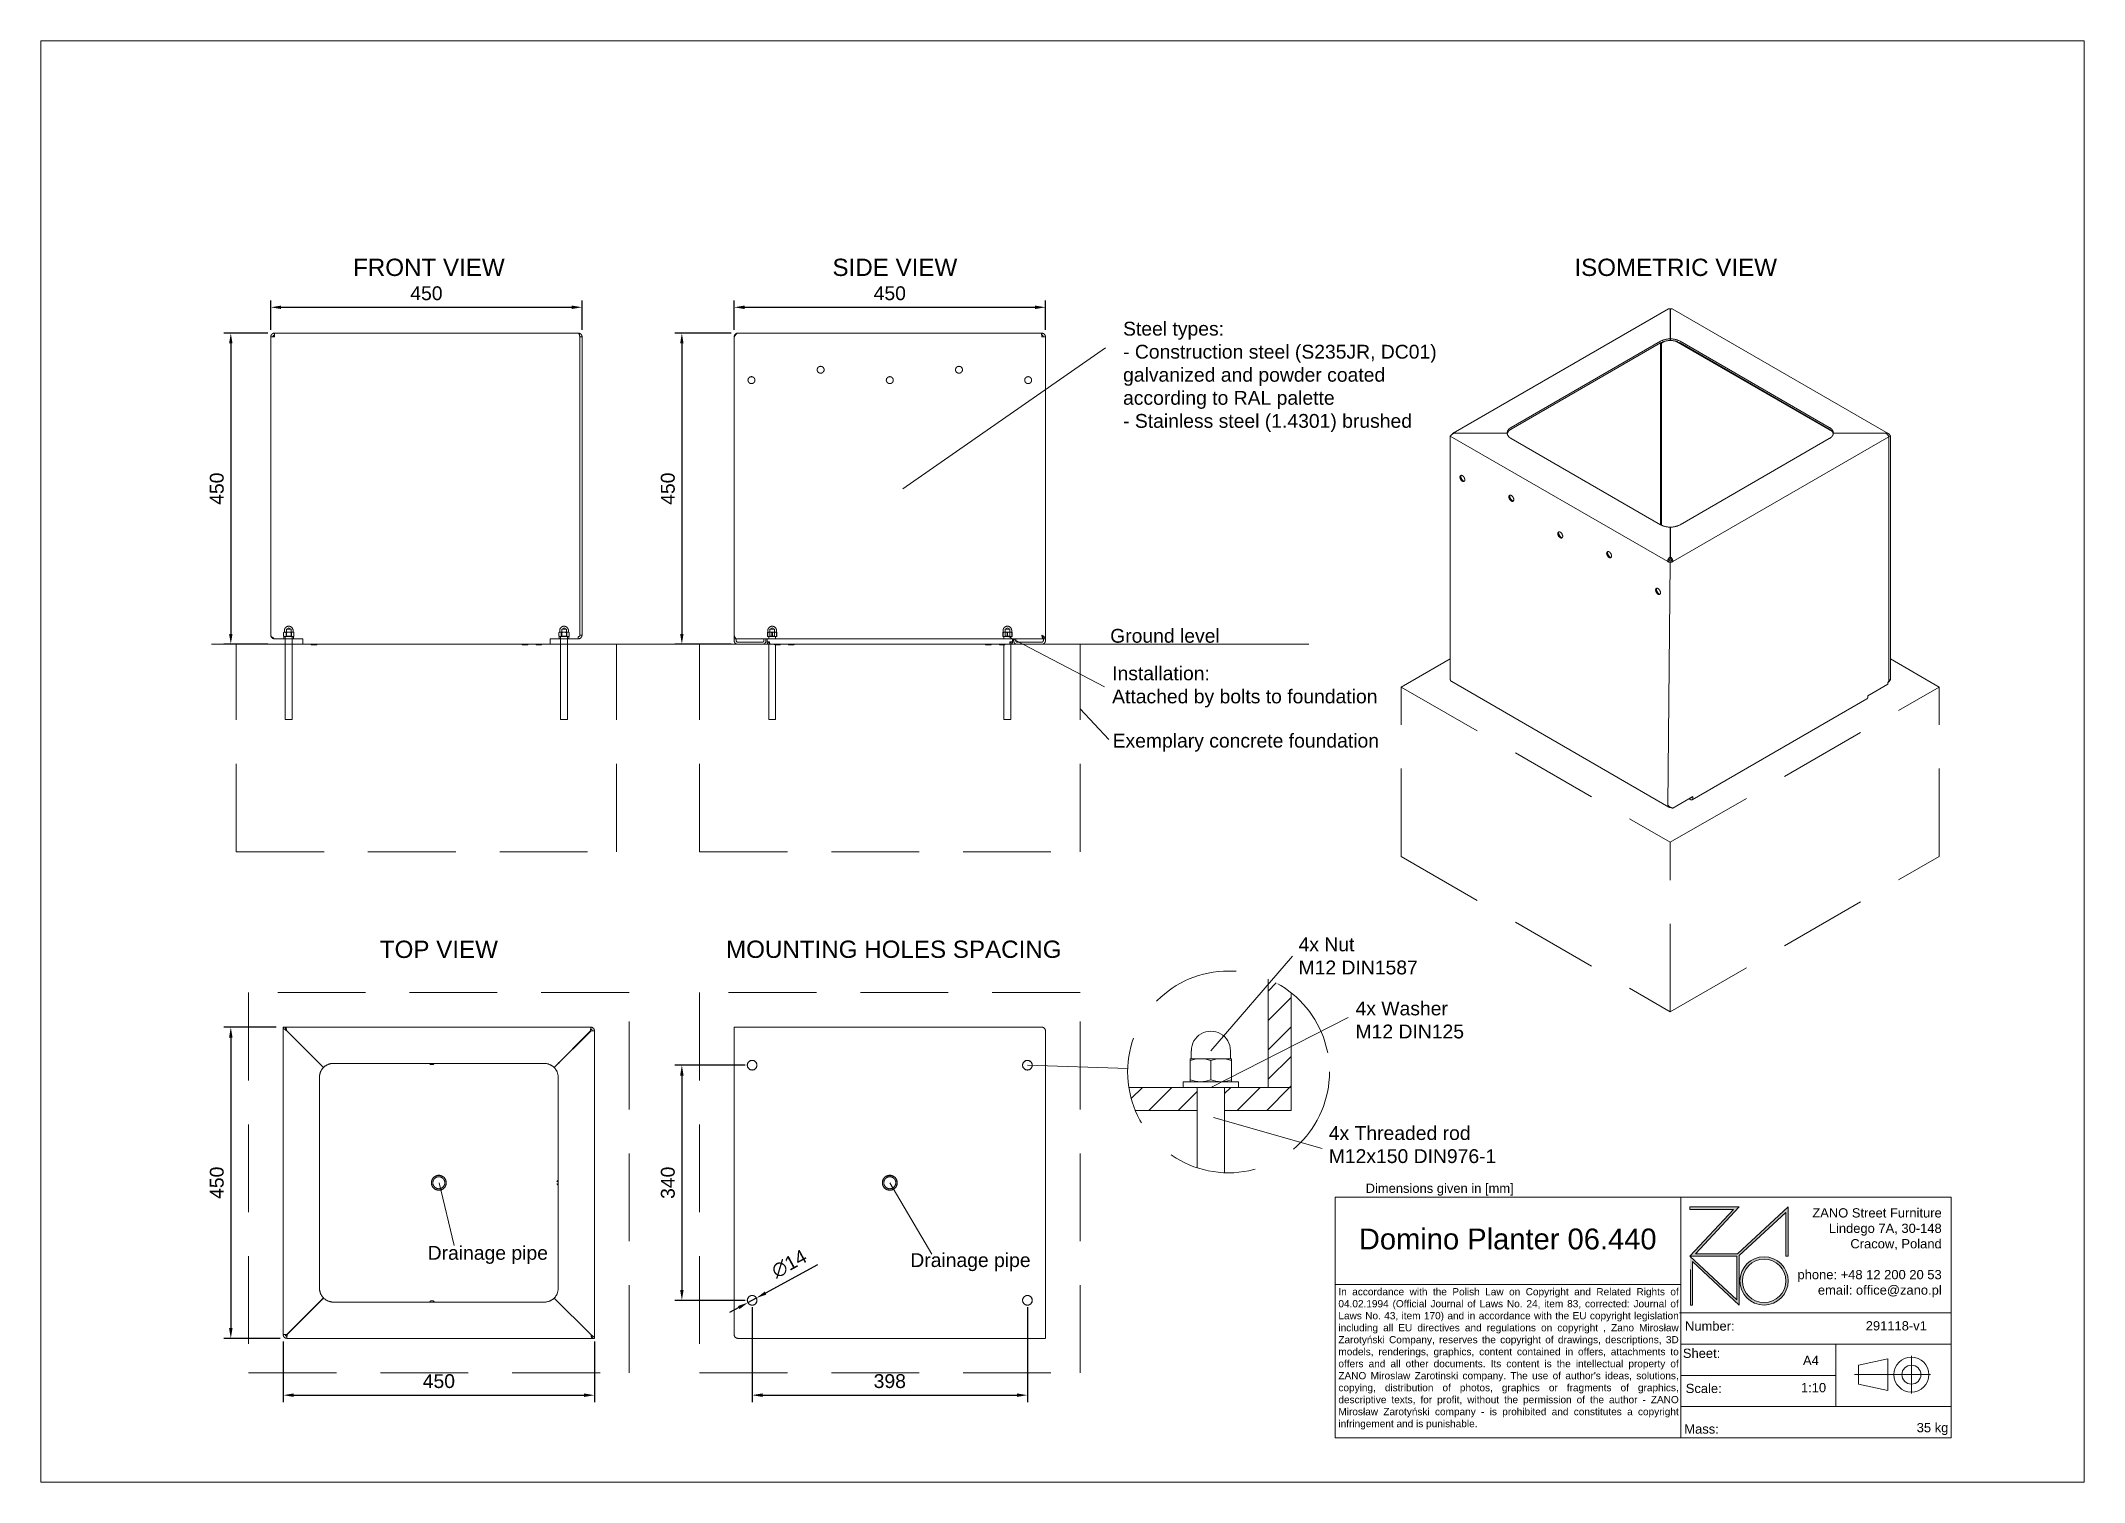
# Paper-space layout 'Layout1' of a CAD drawing. Header units: millimetres. Extents: x -15 to 281, y -7 to 201.
# The model-space entities are those that its viewports show. They can reach past a viewport. Long polylines and large blocks are cut down to what shows.
import ezdxf

# ---------------------------------------------------------------- set-up
doc = ezdxf.new("R2010")
doc.units = ezdxf.units.MM
doc.linetypes.add('HIDDEN', pattern=[1.905, 1.27, -0.635])
for name, color, linetype, lineweight in [('ZANO_O', 10, 'Continuous', 0), ('ZANO_R', 7, 'Continuous', 0), ('ZANO_R_przerywana', 7, 'HIDDEN', 0), ('ZANO_W', 1, 'Continuous', 0)]:
    doc.layers.add(name, color=color, linetype=linetype, lineweight=lineweight)
doc.layers.add('ZANO_P', color=7, linetype='Continuous', lineweight=0, true_color=0xffffff)
doc.styles.add('Arial', font='arial.ttf')
doc.styles.get("Standard").update_dxf_attribs({"font": 'ARIALUNI.TTF'})
doc.dimstyles.new('pl i ang', dxfattribs={"dimtxt": 50, "dimasz": 50, "dimexe": 1.25, "dimexo": 0.625, "dimgap": 10, "dimtad": 1, "dimtoh": 1, "dimtxsty": 'Standard', "dimcen": 2.5, "dimclrd": 1, "dimclre": 1, "dimclrt": 1, "dimadec": 0, "dimazin": 0, "dimtfac": 1, "dimtmove": 0, "dimatfit": 3, "dimfxl": 1, "dimarcsym": 1})

psp = doc.layouts.get("Layout1")

# ---------------------------------------------------------------- texts
at = {"layer": 'ZANO_O', "attachment_point": 1, "style": 'Arial'}
for s, insert, char_height, width in [('FRONT VIEW', (30.27, 169.73), 2.5, 27.6046), ('SIDE VIEW', (99.58, 169.73), 2.5, 22.2681), ('ISOMETRIC VIEW', (206.84, 169.73), 2.5, 32.1424), ('\\pxql;Steel types:\\P- Construction steel (S235JR, DC01)\\Pgalvanized and powder coated\\Paccording to RAL palette\\P- Stainless steel (1.4301) brushed', (141.59, 160.61), 2, 54.5279), ('Ground level', (139.73, 116.2), 2, 19.6442), ('\\pxql;Installation:\\PAttached by bolts to foundation', (140.01, 110.77), 2, 43.6982), ('\\pxql;Exemplary concrete foundation', (140.08, 101.04), 2, 40.9408), ('TOP VIEW', (34.14, 71.12), 2.5, 24.0457), ('MOUNTING HOLES SPACING', (84.19, 71.13), 2.5, 51.246), ('4x Nut \\PM12 DIN1587', (166.96, 71.58), 2, 30.8338), ('4x Washer \\PM12 DIN125', (175.2, 62.32), 2, 33.1797), ('4x Threaded rod \\PM12x150 DIN976-1', (171.33, 44.3), 2, 27.1206), ('Drainage pipe', (41.05, 26.98), 2, 41.5512), ('Drainage pipe', (110.83, 25.93), 2, 41.5512)]:
    psp.add_mtext(s, dxfattribs=dict(at, insert=insert, char_height=char_height, width=width))
at = {"layer": 'ZANO_R', "attachment_point": 1, "style": 'Arial'}
for s, insert, char_height, width in [('Dimensions given in [mm]', (176.66, 35.99), 1.3388, 1792.8014), ('\\pxqr;ZANO Street Furniture\\PLindego 7A, 30-148\\PCracow, Poland\\P\\Pphone: +48 12 200 20 53\\Pemail: office@zano.pl', (227.66, 32.43), 1.3388, 32.2827), ("\\pxqj;In accordance with the Polish Law on Copyright and Related Rights of 04.02.1994 (Official Journal of Laws No. 24, item 83, corrected: Journal of Laws No. 43, item 170) and in accordance with the EU copyright legislation including all EU directives and regulations on copyright , Zano Mirosław Zarotyński Company, reserves the copyright of drawings, descriptions, 3D models, renderings, graphics, content contained in offers, attachments to offers and all other documents. Its content is the intellectual property of ZANO Miroslaw Zarotinski company. The use of author's ideas, solutions, copying, distribution of photos, graphics or fragments of graphics, descriptive texts, for profit, without the permission of the author - ZANO Mirosław Zarotyński company - is prohibited and constitutes a copyright infringement and is punishable.", (172.72, 20.88), 1.04, 49.0591), ('Number:', (222.83, 16.06), 1.339, 254.3232), ('Sheet:', (222.52, 12.13), 1.339, 254.3232), ('A4', (239.89, 11.1), 1.339, 254.3232), ('Scale:', (222.94, 7.05), 1.339, 254.3232), ('1:10', (239.59, 7.16), 1.339, 4.2023), ('Mass:', (222.73, 1.18), 1.339, 254.3232), ('35 kg', (256.33, 1.38), 1.339, 5.8209)]:
    psp.add_mtext(s, dxfattribs=dict(at, insert=insert, char_height=char_height, width=width))
at = {"layer": 'ZANO_R', "color": 1, "attachment_point": 1, "style": 'Arial'}
for s, insert, char_height, width in [('\\pxql;{\\C256;Domino Planter 06.440^I}', (175.68, 29.49), 3.0126, 44.3227), ('{\\C256;291118-v1}', (248.96, 16.1), 1.3388, 10.9473)]:
    psp.add_mtext(s, dxfattribs=dict(at, insert=insert, char_height=char_height, width=width))

msp = doc.modelspace()

# ---------------------------------------------------------------- blocks, each defined once
blk = doc.blocks.new('*D387')
at = {"layer": 'ZANO_W', "color": 1, "lineweight": -2}
for p, q in [((93.8, 1445.1), (30.4, 1445.1)), ((40.4, 1430.1), (40.4, 1010.2)), ((93.8, 995.2), (30.4, 995.2))]:
    blk.add_line(p, q, dxfattribs=at)
at = {"layer": 'ZANO_W', "color": 1}
for points in [[(42.9, 1430.1), (37.9, 1430.1), (40.4, 1445.1)], [(37.9, 1010.2), (42.9, 1010.2), (40.4, 995.2)]]:
    blk.add_solid(points, dxfattribs=at)
at = {"layer": 'ZANO_W', "color": 1, "insert": (20.2, 1220.1), "char_height": 20, "attachment_point": 5, "rotation": 90, "style": 'Arial'}
blk.add_mtext('450', dxfattribs=at)
blk = doc.blocks.new('*D388')
at = {"layer": 'ZANO_W', "color": 1, "lineweight": -2}
for p, q in [((98.2, 1449.7), (98.2, 1492.4)), ((113.2, 1482.4), (533.2, 1482.4)), ((548.2, 1449.7), (548.2, 1492.4))]:
    blk.add_line(p, q, dxfattribs=at)
at = {"layer": 'ZANO_W', "color": 1}
for points in [[(113.2, 1484.9), (113.2, 1479.9), (98.2, 1482.4)], [(533.2, 1479.9), (533.2, 1484.9), (548.2, 1482.4)]]:
    blk.add_solid(points, dxfattribs=at)
at = {"layer": 'ZANO_W', "color": 1, "insert": (323.2, 1502.6), "char_height": 20, "attachment_point": 5, "style": 'Arial'}
blk.add_mtext('450', dxfattribs=at)
blk = doc.blocks.new('*D391')
at = {"layer": 'ZANO_W', "color": 1, "lineweight": -2}
for p, q in [((763.7, 1445.1), (682.5, 1445.1)), ((692.5, 1430.1), (692.5, 1010.2)), ((763.7, 995.2), (682.5, 995.2))]:
    blk.add_line(p, q, dxfattribs=at)
at = {"layer": 'ZANO_W', "color": 1}
for points in [[(695, 1430.1), (690, 1430.1), (692.5, 1445.1)], [(690, 1010.2), (695, 1010.2), (692.5, 995.2)]]:
    blk.add_solid(points, dxfattribs=at)
at = {"layer": 'ZANO_W', "color": 1, "insert": (672.3, 1220.1), "char_height": 20, "attachment_point": 5, "rotation": 90, "style": 'Arial'}
blk.add_mtext('450', dxfattribs=at)
blk = doc.blocks.new('*D392')
at = {"layer": 'ZANO_W', "color": 1, "lineweight": -2}
for p, q in [((768.1, 1449.7), (768.1, 1492.4)), ((783.1, 1482.4), (1203.1, 1482.4)), ((1218.1, 1449.7), (1218.1, 1492.4))]:
    blk.add_line(p, q, dxfattribs=at)
at = {"layer": 'ZANO_W', "color": 1}
for points in [[(783.1, 1484.9), (783.1, 1479.9), (768.1, 1482.4)], [(1203.1, 1479.9), (1203.1, 1484.9), (1218.1, 1482.4)]]:
    blk.add_solid(points, dxfattribs=at)
at = {"layer": 'ZANO_W', "color": 1, "insert": (993.1, 1502.6), "char_height": 20, "attachment_point": 5, "style": 'Arial'}
blk.add_mtext('450', dxfattribs=at)
blk = doc.blocks.new('*D393')
at = {"layer": 'ZANO_W', "color": 1, "lineweight": -2}
for p, q in [((106.2, 441.5), (30.4, 441.5)), ((40.4, 426.5), (40.4, 6.5)), ((111.6, -8.5), (30.4, -8.5))]:
    blk.add_line(p, q, dxfattribs=at)
at = {"layer": 'ZANO_W', "color": 1}
for points in [[(42.9, 426.5), (37.9, 426.5), (40.4, 441.5)], [(37.9, 6.5), (42.9, 6.5), (40.4, -8.5)]]:
    blk.add_solid(points, dxfattribs=at)
at = {"layer": 'ZANO_W', "color": 1, "insert": (20.2, 216.5), "char_height": 20, "attachment_point": 5, "rotation": 90, "style": 'Arial'}
blk.add_mtext('450', dxfattribs=at)
blk = doc.blocks.new('*D394')
at = {"layer": 'ZANO_W', "color": 1, "lineweight": -2}
for p, q in [((116.2, -13.1), (116.2, -100.6)), ((566.2, -13.1), (566.2, -100.6)), ((131.2, -90.6), (551.2, -90.6))]:
    blk.add_line(p, q, dxfattribs=at)
at = {"layer": 'ZANO_W', "color": 1}
for points in [[(131.2, -88.1), (131.2, -93.1), (116.2, -90.6)], [(551.2, -93.1), (551.2, -88.1), (566.2, -90.6)]]:
    blk.add_solid(points, dxfattribs=at)
at = {"layer": 'ZANO_W', "color": 1, "insert": (341.2, -70.4), "char_height": 20, "attachment_point": 5, "style": 'Arial'}
blk.add_mtext('450', dxfattribs=at)
blk = doc.blocks.new('*D395')
at = {"layer": 'ZANO_W', "color": 1, "lineweight": -2}
for p, q in [((784.1, 386.5), (682.5, 386.5)), ((692.5, 371.5), (692.5, 61.5)), ((784.1, 46.5), (682.5, 46.5))]:
    blk.add_line(p, q, dxfattribs=at)
at = {"layer": 'ZANO_W', "color": 1}
for points in [[(695, 371.5), (690, 371.5), (692.5, 386.5)], [(690, 61.5), (695, 61.5), (692.5, 46.5)]]:
    blk.add_solid(points, dxfattribs=at)
at = {"layer": 'ZANO_W', "color": 1, "insert": (672.3, 216.5), "char_height": 20, "attachment_point": 5, "rotation": 90, "style": 'Arial'}
blk.add_mtext('340', dxfattribs=at)
blk = doc.blocks.new('*D396')
at = {"layer": 'ZANO_W', "color": 1, "lineweight": -2}
for p, q in [((794.1, 36.5), (794.1, -100.6)), ((1192.1, 36.5), (1192.1, -100.6)), ((809.1, -90.6), (1177.1, -90.6))]:
    blk.add_line(p, q, dxfattribs=at)
at = {"layer": 'ZANO_W', "color": 1}
for points in [[(809.1, -88.1), (809.1, -93.1), (794.1, -90.6)], [(1177.1, -93.1), (1177.1, -88.1), (1192.1, -90.6)]]:
    blk.add_solid(points, dxfattribs=at)
at = {"layer": 'ZANO_W', "color": 1, "insert": (993.1, -70.4), "char_height": 20, "attachment_point": 5, "style": 'Arial'}
blk.add_mtext('398', dxfattribs=at)
blk = doc.blocks.new('*D397')
at = {"layer": 'ZANO_W', "color": 1, "lineweight": -2}
for p, q in [((888.5, 97.7), (813.5, 57)), ((774.8, 36.1), (761.6, 28.9)), ((788, 43.2), (800.3, 49.9))]:
    blk.add_line(p, q, dxfattribs=at)
at = {"layer": 'ZANO_W', "color": 1}
for points in [[(812.3, 59.2), (814.6, 54.8), (800.3, 49.9)], [(776, 33.9), (773.6, 38.3), (788, 43.2)]]:
    blk.add_solid(points, dxfattribs=at)
at = {"layer": 'ZANO_W', "color": 1, "insert": (847.7, 99.2), "char_height": 20, "attachment_point": 5, "rotation": 28.4386, "style": 'Arial'}
blk.add_mtext('∅14', dxfattribs=at)

# ---------------------------------------------------------------- dimensions: what is measured, and where the dimension line sits
at = {"layer": 'ZANO_W'}
for base, p1, p2, picture, middle in [((548.2, 1482.4), (98.2, 1439.7), (548.2, 1439.7), '*D388', (323.2, 1502.6)), ((1218.1, 1482.4), (768.1, 1439.7), (1218.1, 1439.7), '*D392', (993.1, 1502.6)), ((1192.1, -90.6), (794.1, 46.5), (1192.1, 46.5), '*D396', (993.1, -70.4)), ((566.2, -90.6), (116.2, -3.1), (566.2, -3.1), '*D394', (341.2, -70.4))]:
    dim = msp.add_linear_dim(base=base, p1=p1, p2=p2, dimstyle='pl i ang', override={"dimtxt": 20, "dimasz": 15, "dimexe": 10, "dimexo": 10, "dimtoh": 0, "dimdec": 0, "dimtxsty": 'Arial', "dimtdec": 0, "dimtmove": 1}, dxfattribs=at)
    dim.commit()
    dim.dimension.update_dxf_attribs({"geometry": picture, "text_midpoint": middle})
for base, p1, p2, picture, middle in [((40.4, 995.2), (103.8, 1445.1), (103.8, 995.2), '*D387', (20.2, 1220.1)), ((692.5, 995.2), (773.7, 1445.1), (773.7, 995.2), '*D391', (672.3, 1220.1)), ((40.4, -8.5), (116.2, 441.5), (121.6, -8.5), '*D393', (20.2, 216.5)), ((692.5, 46.5), (794.1, 386.5), (794.1, 46.5), '*D395', (672.3, 216.5))]:
    dim = msp.add_linear_dim(base=base, p1=p1, p2=p2, angle=90, dimstyle='pl i ang', override={"dimtxt": 20, "dimasz": 15, "dimexe": 10, "dimexo": 10, "dimtoh": 0, "dimdec": 0, "dimtxsty": 'Arial', "dimtdec": 0, "dimtmove": 1}, dxfattribs=at)
    dim.commit()
    dim.dimension.update_dxf_attribs({"geometry": picture, "text_midpoint": middle})
dim = msp.add_diameter_dim_2p(p1=(788, 43.2), p2=(800.3, 49.9), dimstyle='pl i ang', override={"dimtxt": 20, "dimasz": 15, "dimexe": 10, "dimexo": 10, "dimtoh": 0, "dimdec": 0, "dimtxsty": 'Arial', "dimtdec": 0, "dimtmove": 1}, dxfattribs=at)
dim.commit()
dim.dimension.update_dxf_attribs({"geometry": '*D397', "text_midpoint": (847.7, 99.2)})

# ---------------------------------------------------------------- linework, layer by layer
at = {"layer": 'ZANO_R'}
for p, q in [((1807.4, 1300.4), (2118.7, 1480.2)), ((2118.8, 1480.2), (2118.7, 1480.2)), ((2118.9, 1480.2), (2118.8, 1480.2)), ((2119, 1480.3), (2118.9, 1480.3)), ((2118.9, 1480.3), (2118.9, 1480.2)), ((2119.1, 1480.3), (2119, 1480.3)), ((2119.2, 1480.3), (2119.1, 1480.3)), ((2119.3, 1480.3), (2119.2, 1480.3)), ((2119.4, 1480.4), (2119.3, 1480.3)), ((2119.5, 1480.4), (2119.4, 1480.4)), ((2119.6, 1480.4), (2119.5, 1480.4)), ((2119.7, 1480.4), (2119.6, 1480.4)), ((2119.8, 1480.4), (2119.7, 1480.4)), ((2119.7, 1480.4), (2119.7, 1480.4)), ((2119.9, 1480.4), (2119.8, 1480.4)), ((2120, 1480.4), (2119.9, 1480.4)), ((2120.1, 1480.4), (2120, 1480.4)), ((2120.2, 1480.3), (2120.1, 1480.4)), ((2120.3, 1480.3), (2120.2, 1480.3)), ((2120.4, 1480.3), (2120.3, 1480.3)), ((2120.5, 1480.3), (2120.4, 1480.3)), ((2120.4, 1480.3), (2120.4, 1480.3)), ((2120.6, 1480.2), (2120.5, 1480.3)), ((2120.7, 1480.2), (2120.6, 1480.2)), ((2120.8, 1480.2), (2120.7, 1480.2)), ((2120.9, 1480.1), (2120.8, 1480.2)), ((2121, 1480.1), (2120.9, 1480.1)), ((2120.9, 1480.1), (2120.9, 1480.1)), ((2121.1, 1480), (2121, 1480.1)), ((2121.2, 1480), (2121.1, 1480)), ((2121.3, 1479.9), (2121.2, 1480)), ((2121.3, 1479.9), (2121.3, 1436.7)), ((2121.3, 1479.9), (2121.3, 1479.9)), ((2121.3, 1478.7), (2121.6, 1478.7)), ((2121.6, 1436.7), (2121.6, 1479.9)), ((2121.7, 1479.9), (2121.6, 1479.9)), ((2121.8, 1480), (2121.7, 1479.9)), ((2121.9, 1480.1), (2121.8, 1480)), ((2121.8, 1480), (2121.8, 1480)), ((2122, 1480.1), (2121.9, 1480.1)), ((2122.1, 1480.1), (2122, 1480.1)), ((2122.2, 1480.2), (2122.1, 1480.1)), ((2122.3, 1480.2), (2122.2, 1480.2)), ((2122.2, 1480.2), (2122.2, 1480.2)), ((2122.4, 1480.3), (2122.3, 1480.2)), ((2122.5, 1480.3), (2122.4, 1480.3)), ((2122.6, 1480.3), (2122.5, 1480.3)), ((2122.7, 1480.3), (2122.6, 1480.3)), ((2122.8, 1480.3), (2122.7, 1480.3)), ((2122.9, 1480.4), (2122.8, 1480.4)), ((2122.8, 1480.4), (2122.8, 1480.3)), ((2123, 1480.4), (2122.9, 1480.4)), ((2123.1, 1480.4), (2123, 1480.4)), ((2123.2, 1480.4), (2123.1, 1480.4)), ((2123.3, 1480.4), (2123.2, 1480.4)), ((2123.4, 1480.4), (2123.3, 1480.4)), ((2123.5, 1480.4), (2123.4, 1480.4)), ((2123.6, 1480.4), (2123.5, 1480.4)), ((2123.6, 1480.3), (2123.6, 1480.4)), ((2123.8, 1480.3), (2123.7, 1480.3)), ((2123.7, 1480.3), (2123.6, 1480.3)), ((2123.9, 1480.3), (2123.8, 1480.3)), ((2124, 1480.3), (2123.9, 1480.3)), ((2124.1, 1480.2), (2124, 1480.3)), ((2124.2, 1480.2), (2124.1, 1480.2)), ((2124.2, 1480.2), (2436.6, 1299.8)), ((2124.2, 1480.2), (2124.2, 1480.2)), ((2121.4, 1476.9), (2121.3, 1476.9)), ((2121.5, 1476.9), (2121.4, 1476.9)), ((2121.6, 1476.9), (2121.5, 1476.9)), ((98.2, 1440.4), (98.3, 1440.6)), ((98.2, 1440.2), (98.2, 1440.4)), ((98.2, 1440), (98.2, 1440.2)), ((98.2, 1439.8), (98.2, 1440)), ((98.2, 1439.7), (98.2, 1439.8)), ((98.2, 1439.7), (98.2, 1008.5)), ((103.6, 1439.7), (98.2, 1439.7)), ((98.3, 1440.9), (98.4, 1441.1)), ((98.3, 1440.8), (98.3, 1440.9)), ((98.3, 1440.6), (98.3, 1440.8)), ((98.4, 1441.3), (98.5, 1441.5)), ((98.4, 1441.1), (98.4, 1441.3)), ((98.5, 1441.5), (98.6, 1441.6)), ((98.6, 1441.8), (98.7, 1442)), ((98.6, 1441.6), (98.6, 1441.8)), ((98.7, 1442), (98.8, 1442.1)), ((98.8, 1442.1), (98.9, 1442.3)), ((98.9, 1442.3), (99, 1442.5)), ((99, 1442.5), (99.1, 1442.6)), ((99.1, 1442.6), (99.2, 1442.8)), ((99.2, 1442.8), (99.3, 1442.9)), ((99.3, 1442.9), (99.4, 1443.1)), ((99.4, 1443.1), (99.5, 1443.2)), ((99.5, 1443.2), (99.6, 1443.3)), ((99.6, 1443.3), (99.8, 1443.5)), ((99.8, 1443.5), (99.9, 1443.6)), ((99.9, 1443.6), (100, 1443.7)), ((100, 1443.7), (100.2, 1443.8)), ((100.2, 1443.8), (100.3, 1444)), ((100.3, 1444), (100.5, 1444.1)), ((100.5, 1444.1), (100.6, 1444.2)), ((100.6, 1444.2), (100.8, 1444.3)), ((100.8, 1444.3), (100.9, 1444.4)), ((100.9, 1444.4), (101.1, 1444.5)), ((101.1, 1444.5), (101.3, 1444.5)), ((101.2, 1439.7), (101.6, 1440.9)), ((101.6, 1440.3), (101.2, 1439.7)), ((101.3, 1440.2), (101.2, 1440.1)), ((101.2, 1440.1), (101.2, 1440.1)), ((101.2, 1440.1), (101.2, 1440)), ((101.2, 1440), (101.2, 1439.9)), ((101.2, 1439.9), (101.2, 1439.8)), ((101.2, 1439.8), (101.2, 1439.7)), ((101.2, 1439.7), (101.2, 1439.7)), ((101.3, 1444.5), (101.4, 1444.6)), ((101.4, 1440.5), (101.3, 1440.5)), ((101.3, 1440.5), (101.3, 1440.4)), ((101.3, 1440.4), (101.3, 1440.3)), ((101.3, 1440.3), (101.3, 1440.2)), ((101.4, 1444.6), (101.6, 1444.7)), ((101.5, 1440.8), (101.4, 1440.7)), ((101.4, 1440.7), (101.4, 1440.6)), ((101.4, 1440.6), (101.4, 1440.5)), ((101.6, 1441), (101.5, 1440.9)), ((101.5, 1440.9), (101.5, 1440.8)), ((101.5, 1440.8), (101.5, 1440.8)), ((101.6, 1444.7), (101.8, 1444.7)), ((101.7, 1441.1), (101.6, 1441)), ((101.6, 1441), (101.6, 1441)), ((101.8, 1440.6), (101.6, 1440.3)), ((101.8, 1441.2), (101.7, 1441.2)), ((101.7, 1441.2), (101.7, 1441.1)), ((101.8, 1444.7), (102, 1444.8)), ((101.9, 1441.4), (101.8, 1441.3)), ((101.8, 1441.3), (101.8, 1441.2)), ((101.9, 1440.8), (101.8, 1440.6)), ((102, 1441.4), (101.9, 1441.4)), ((102.1, 1441), (101.9, 1440.8)), ((102, 1444.8), (102.1, 1444.9)), ((102.1, 1441.5), (102, 1441.5)), ((102, 1441.5), (102, 1441.4)), ((102.1, 1444.9), (102.3, 1444.9)), ((102.2, 1441.6), (102.1, 1441.6)), ((102.1, 1441.6), (102.1, 1441.5)), ((102.2, 1441.1), (102.1, 1441)), ((102.3, 1441.7), (102.2, 1441.6)), ((102.3, 1441.3), (102.2, 1441.2)), ((102.2, 1441.2), (102.2, 1441.1)), ((102.3, 1444.9), (102.5, 1444.9)), ((102.4, 1441.8), (102.3, 1441.7)), ((102.3, 1441.7), (102.3, 1441.7)), ((102.4, 1441.3), (102.3, 1441.3)), ((102.5, 1441.8), (102.4, 1441.8)), ((102.5, 1441.5), (102.4, 1441.4)), ((102.4, 1441.4), (102.4, 1441.3)), ((102.5, 1444.9), (102.7, 1445)), ((102.6, 1441.8), (102.5, 1441.8)), ((102.6, 1441.6), (102.5, 1441.5)), ((102.7, 1441.9), (102.6, 1441.9)), ((102.6, 1441.9), (102.6, 1441.8)), ((102.7, 1441.7), (102.6, 1441.6)), ((102.6, 1441.6), (102.6, 1441.6)), ((102.7, 1445), (102.9, 1445)), ((102.8, 1441.9), (102.7, 1441.9)), ((102.8, 1441.7), (102.7, 1441.7)), ((102.9, 1441.9), (102.8, 1441.9)), ((102.9, 1441.8), (102.8, 1441.8)), ((102.8, 1441.8), (102.8, 1441.7)), ((102.8, 1441.7), (102.8, 1441.7)), ((102.9, 1445), (103, 1445)), ((103, 1442), (102.9, 1442)), ((102.9, 1442), (102.9, 1441.9)), ((103, 1441.9), (102.9, 1441.8)), ((102.9, 1441.8), (102.9, 1441.8)), ((102.9, 1441.8), (102.9, 1441.8)), ((103, 1445), (103.2, 1445)), ((103.1, 1442), (103, 1442)), ((103.1, 1441.9), (103, 1441.9)), ((103, 1441.9), (103, 1441.9)), ((103, 1441.9), (103, 1441.9)), ((103.2, 1442), (103.1, 1442)), ((103.1, 1442), (103.1, 1441.9)), ((103.2, 1442), (103.1, 1442)), ((103.1, 1441.9), (103.1, 1441.9)), ((103.2, 1445), (103.4, 1445.1)), ((103.3, 1442), (103.2, 1442)), ((103.2, 1442), (103.2, 1442)), ((103.2, 1442), (103.2, 1442)), ((103.3, 1442), (103.2, 1442)), ((103.4, 1442), (103.3, 1442)), ((103.3, 1442), (103.3, 1442)), ((103.3, 1442), (103.3, 1442)), ((103.4, 1442), (103.3, 1442)), ((103.4, 1445.1), (103.6, 1445.1)), ((103.5, 1442.1), (103.4, 1442)), ((103.5, 1442.1), (103.4, 1442.1)), ((103.4, 1442.1), (103.4, 1442)), ((103.4, 1442), (103.4, 1442)), ((103.4, 1442), (103.4, 1442)), ((103.6, 1442.1), (103.5, 1442.1)), ((103.5, 1442.1), (103.5, 1442.1)), ((103.5, 1442.1), (103.5, 1442.1)), ((103.5, 1442.1), (103.5, 1442.1)), ((103.6, 1442.1), (103.5, 1442.1)), ((103.6, 1445.1), (103.6, 1442.1)), ((103.8, 1445.1), (103.6, 1445.1)), ((103.8, 1445.1), (103.6, 1439.7)), ((103.7, 1442.1), (103.6, 1442.1)), ((542.8, 1445.1), (103.8, 1445.1)), ((542.8, 1445.1), (543, 1445.1)), ((542.9, 1445.1), (542.8, 1445.1)), ((542.8, 1445.1), (542.8, 1445.1)), ((542.8, 1445.1), (542.8, 1445.1)), ((542.8, 1445.1), (542.8, 1445.1)), ((542.8, 1445.1), (542.8, 1445.1)), ((542.8, 1445.1), (542.8, 1445.1)), ((542.9, 1445), (542.9, 1445.1)), ((542.9, 1445.1), (542.9, 1445.1)), ((542.9, 1445.1), (542.9, 1445.1)), ((543, 1445), (542.9, 1445)), ((542.9, 1445), (542.9, 1445)), ((542.9, 1445), (542.9, 1445)), ((542.9, 1445), (542.9, 1445)), ((542.9, 1445), (542.9, 1445)), ((543, 1445.1), (543.2, 1445)), ((543.1, 1445), (543, 1445)), ((543, 1445), (543, 1445)), ((543, 1445), (543, 1445)), ((543, 1445), (543, 1445)), ((543, 1445), (543, 1445)), ((543, 1445), (543, 1445)), ((543.1, 1444.9), (543.1, 1445)), ((543.1, 1445), (543.1, 1445)), ((543.1, 1445), (543.1, 1445)), ((543.1, 1445), (543.1, 1445)), ((543.2, 1444.9), (543.1, 1444.9)), ((543.1, 1444.9), (543.1, 1444.9)), ((543.1, 1444.9), (543.1, 1444.9)), ((543.2, 1445), (543.3, 1445)), ((543.2, 1444.8), (543.2, 1444.9)), ((543.2, 1444.9), (543.2, 1444.9)), ((543.2, 1444.9), (543.2, 1444.9)), ((543.2, 1444.9), (543.2, 1444.9)), ((543.2, 1444.9), (543.2, 1444.9)), ((543.3, 1444.8), (543.2, 1444.8)), ((543.3, 1445), (543.5, 1445)), ((543.3, 1444.7), (543.3, 1444.8)), ((543.3, 1444.8), (543.3, 1444.8)), ((543.4, 1444.7), (543.3, 1444.7)), ((543.4, 1444.6), (543.4, 1444.7)), ((543.5, 1444.5), (543.4, 1444.6)), ((543.4, 1444.6), (543.4, 1444.6)), ((543.5, 1445), (543.7, 1445)), ((543.5, 1444.4), (543.5, 1444.5)), ((543.5, 1444.5), (543.5, 1444.5)), ((543.6, 1444.4), (543.5, 1444.4)), ((543.6, 1444.2), (543.6, 1444.4)), ((543.7, 1444.1), (543.6, 1444.2)), ((543.7, 1445), (543.8, 1445)), ((543.8, 1444), (543.7, 1444.1)), ((543.8, 1445), (544, 1444.9)), ((543.8, 1443.8), (543.8, 1444)), ((543.9, 1443.7), (543.8, 1443.8)), ((544, 1443.5), (543.9, 1443.7)), ((544, 1444.9), (544.2, 1444.9)), ((544.1, 1443.2), (544, 1443.5)), ((544.3, 1442.7), (544.1, 1443.2)), ((544.2, 1444.9), (544.4, 1444.8)), ((544.4, 1442.3), (544.3, 1442.7)), ((544.4, 1444.8), (544.5, 1444.8)), ((544.7, 1441.2), (544.4, 1442.3)), ((544.5, 1444.8), (544.7, 1444.7)), ((544.7, 1444.7), (544.9, 1444.6)), ((545.2, 1439.7), (544.7, 1441.2)), ((544.9, 1440.9), (544.8, 1440.9)), ((544.9, 1444.6), (545, 1444.6)), ((544.9, 1440.8), (544.9, 1440.9)), ((545, 1440.7), (544.9, 1440.8)), ((545, 1444.6), (545.2, 1444.5)), ((545, 1440.6), (545, 1440.7)), ((545.1, 1440.5), (545, 1440.6)), ((545, 1440.6), (545, 1440.6)), ((545.1, 1440.4), (545.1, 1440.5)), ((545.1, 1440.3), (545.1, 1440.4)), ((545.1, 1440.2), (545.1, 1440.3)), ((545.2, 1440.1), (545.1, 1440.2)), ((545.1, 1440.2), (545.1, 1440.2)), ((545.2, 1444.5), (545.3, 1444.4)), ((545.2, 1440), (545.2, 1440.1)), ((545.2, 1439.9), (545.2, 1440)), ((545.2, 1439.8), (545.2, 1439.9)), ((545.2, 1439.7), (545.2, 1439.8)), ((545.2, 1008.5), (545.2, 1439.7)), ((545.2, 1439.7), (548.2, 1439.7)), ((545.2, 1439.7), (545.2, 1439.7)), ((545.3, 1444.4), (545.5, 1444.3)), ((545.5, 1444.3), (545.6, 1444.2)), ((545.6, 1444.2), (545.8, 1444.2)), ((545.8, 1444.2), (545.9, 1444.1)), ((545.9, 1444.1), (546.1, 1443.9)), ((546.1, 1443.9), (546.2, 1443.8)), ((546.2, 1443.8), (546.4, 1443.7)), ((546.4, 1443.7), (546.5, 1443.6)), ((546.5, 1443.6), (546.6, 1443.5)), ((546.6, 1443.5), (546.7, 1443.4)), ((546.7, 1443.4), (546.8, 1443.3)), ((546.8, 1443.3), (546.9, 1443.1)), ((546.9, 1443.1), (547, 1443)), ((547, 1443), (547.1, 1442.9)), ((547.1, 1442.9), (547.2, 1442.8)), ((547.2, 1442.8), (547.3, 1442.7)), ((547.3, 1442.7), (547.4, 1442.6)), ((547.4, 1442.6), (547.4, 1442.4)), ((547.4, 1442.4), (547.5, 1442.3)), ((547.5, 1442.3), (547.6, 1442.1)), ((547.6, 1442.1), (547.7, 1442)), ((547.7, 1442), (547.7, 1441.8)), ((547.7, 1441.8), (547.8, 1441.7)), ((547.8, 1441.7), (547.8, 1441.6)), ((547.8, 1441.6), (547.9, 1441.4)), ((547.9, 1441.4), (548, 1441.3)), ((548, 1441.3), (548, 1441.1)), ((548, 1441.1), (548.1, 1440.9)), ((548.1, 1440.9), (548.1, 1440.7)), ((548.1, 1440.7), (548.1, 1440.5)), ((548.1, 1440.5), (548.2, 1440.3)), ((548.2, 1440.3), (548.2, 1440.2)), ((548.2, 1440.2), (548.2, 1440)), ((548.2, 1440), (548.2, 1439.8)), ((548.2, 1439.8), (548.2, 1439.7)), ((548.2, 1008.5), (548.2, 1439.7)), ((769.5, 1441.7), (768.1, 1439.7)), ((768.1, 1440.2), (768.2, 1440.4)), ((768.1, 1440), (768.1, 1440.2)), ((768.1, 1439.8), (768.1, 1440)), ((768.1, 1439.7), (768.1, 1439.8)), ((768.1, 1008.5), (768.1, 1439.7)), ((768.2, 1440.8), (768.3, 1441)), ((768.2, 1440.6), (768.2, 1440.8)), ((768.2, 1440.4), (768.2, 1440.6)), ((768.3, 1441.1), (768.4, 1441.3)), ((768.3, 1441), (768.3, 1441.1)), ((768.4, 1441.5), (768.5, 1441.7)), ((768.4, 1441.3), (768.4, 1441.5)), ((768.5, 1441.7), (768.6, 1441.8)), ((768.6, 1441.8), (768.7, 1442)), ((768.7, 1442.2), (768.8, 1442.3)), ((768.7, 1442), (768.7, 1442.2)), ((768.8, 1442.3), (768.9, 1442.5)), ((768.9, 1442.5), (769, 1442.7)), ((769, 1442.7), (769.1, 1442.8)), ((769.1, 1442.8), (769.2, 1443)), ((769.2, 1443), (769.4, 1443.1)), ((769.4, 1443.1), (769.5, 1443.3)), ((770.8, 1443.5), (769.5, 1441.8)), ((769.5, 1443.3), (769.6, 1443.4)), ((769.5, 1441.8), (769.5, 1441.7)), ((769.6, 1443.4), (769.7, 1443.5)), ((769.7, 1443.5), (769.9, 1443.7)), ((769.9, 1443.7), (770, 1443.8)), ((770, 1443.8), (770.2, 1443.9)), ((770.2, 1443.9), (770.3, 1444)), ((770.3, 1444), (770.5, 1444.1)), ((770.5, 1444.1), (770.6, 1444.2)), ((770.6, 1444.2), (770.8, 1444.3)), ((770.8, 1444.3), (771, 1444.4)), ((771.5, 1444.2), (770.8, 1443.5)), ((771, 1444.4), (771.1, 1444.5)), ((771.1, 1444.5), (771.3, 1444.6)), ((771.3, 1444.6), (771.5, 1444.7)), ((771.5, 1444.7), (771.6, 1444.7)), ((772.2, 1444.6), (771.5, 1444.2)), ((771.6, 1444.7), (771.8, 1444.8)), ((771.8, 1444.8), (772, 1444.8)), ((772, 1444.8), (772.2, 1444.9)), ((772.8, 1445), (772.2, 1444.6)), ((772.2, 1444.9), (772.4, 1444.9)), ((772.4, 1444.9), (772.5, 1445)), ((772.5, 1445), (772.7, 1445)), ((772.7, 1445), (772.9, 1445)), ((772.9, 1445), (772.8, 1445)), ((772.9, 1445), (773.1, 1445)), ((773, 1445), (772.9, 1445)), ((773.1, 1445), (773, 1445)), ((773.1, 1445), (773.3, 1445.1)), ((773.2, 1445), (773.1, 1445)), ((773.1, 1445), (773.1, 1445)), ((773.3, 1445), (773.2, 1445)), ((773.3, 1445.1), (773.5, 1445.1)), ((773.4, 1445.1), (773.3, 1445)), ((773.5, 1445.1), (773.4, 1445.1)), ((773.4, 1445.1), (773.4, 1445.1)), ((1212.5, 1445.1), (773.5, 1445.1)), ((1212.7, 1445.1), (1212.5, 1445.1)), ((1212.7, 1439.7), (1212.5, 1445.1)), ((1212.7, 1442.1), (1212.7, 1445.1)), ((1212.7, 1445.1), (1212.9, 1445.1)), ((1212.8, 1442.1), (1212.7, 1442.1)), ((1212.7, 1442.1), (1212.7, 1442.1)), ((1218.1, 1439.7), (1212.7, 1439.7)), ((1212.9, 1442.1), (1212.8, 1442.1)), ((1212.9, 1445.1), (1213.1, 1445)), ((1213, 1442), (1212.9, 1442.1)), ((1213.1, 1442), (1213, 1442)), ((1213, 1442), (1213, 1442)), ((1213.1, 1445), (1213.3, 1445)), ((1213.2, 1442), (1213.1, 1442)), ((1213.3, 1442), (1213.2, 1442)), ((1213.3, 1445), (1213.4, 1445)), ((1213.4, 1442), (1213.3, 1442)), ((1213.4, 1445), (1213.6, 1445)), ((1213.4, 1441.9), (1213.4, 1442)), ((1213.5, 1441.9), (1213.4, 1441.9)), ((1213.6, 1441.9), (1213.5, 1441.9)), ((1213.6, 1445), (1213.8, 1444.9)), ((1213.7, 1441.9), (1213.6, 1441.9)), ((1213.7, 1441.8), (1213.7, 1441.9)), ((1213.8, 1441.8), (1213.7, 1441.8)), ((1213.8, 1444.9), (1214, 1444.9)), ((1213.9, 1441.8), (1213.8, 1441.8)), ((1214, 1441.7), (1213.9, 1441.8)), ((1214, 1444.9), (1214.2, 1444.9)), ((1214.1, 1441.6), (1214, 1441.7)), ((1214, 1441.7), (1214, 1441.7)), ((1214.2, 1441.6), (1214.1, 1441.6)), ((1214.2, 1444.9), (1214.3, 1444.8)), ((1214.2, 1441.5), (1214.2, 1441.6)), ((1214.3, 1441.5), (1214.2, 1441.5)), ((1214.3, 1444.8), (1214.5, 1444.7)), ((1214.4, 1441.4), (1214.3, 1441.5)), ((1214.5, 1441.3), (1214.4, 1441.4)), ((1214.4, 1441.4), (1214.4, 1441.4)), ((1214.5, 1444.7), (1214.7, 1444.7)), ((1214.5, 1441.2), (1214.5, 1441.3)), ((1214.6, 1441.2), (1214.5, 1441.2)), ((1214.6, 1441.1), (1214.6, 1441.2)), ((1214.7, 1441), (1214.6, 1441.1)), ((1214.7, 1444.7), (1214.9, 1444.6)), ((1214.8, 1440.9), (1214.7, 1441)), ((1214.7, 1441), (1214.7, 1441)), ((1214.8, 1440.8), (1214.8, 1440.9)), ((1214.9, 1440.7), (1214.8, 1440.8)), ((1214.8, 1440.8), (1214.8, 1440.8)), ((1214.9, 1444.6), (1215, 1444.5)), ((1214.9, 1440.6), (1214.9, 1440.7)), ((1214.9, 1440.5), (1214.9, 1440.6)), ((1215, 1440.5), (1214.9, 1440.5)), ((1215, 1444.5), (1215.2, 1444.5)), ((1215, 1440.4), (1215, 1440.5)), ((1215, 1440.3), (1215, 1440.4)), ((1215, 1440.2), (1215, 1440.3)), ((1215.1, 1440.1), (1215, 1440.2)), ((1215.1, 1440), (1215.1, 1440.1)), ((1215.1, 1440.1), (1215.1, 1440.1)), ((1215.1, 1439.9), (1215.1, 1440)), ((1215.1, 1439.8), (1215.1, 1439.9)), ((1215.1, 1439.7), (1215.1, 1439.8)), ((1215.1, 1439.7), (1215.1, 1439.7)), ((1215.2, 1444.5), (1215.4, 1444.4)), ((1215.4, 1444.4), (1215.5, 1444.3)), ((1215.5, 1444.3), (1215.7, 1444.2)), ((1215.7, 1444.2), (1215.8, 1444.1)), ((1215.8, 1444.1), (1216, 1444)), ((1216, 1444), (1216.1, 1443.8)), ((1216.1, 1443.8), (1216.3, 1443.7)), ((1216.3, 1443.7), (1216.4, 1443.6)), ((1216.4, 1443.6), (1216.5, 1443.5)), ((1216.5, 1443.5), (1216.7, 1443.3)), ((1216.7, 1443.3), (1216.8, 1443.2)), ((1216.8, 1443.2), (1216.9, 1443.1)), ((1216.9, 1443.1), (1217, 1442.9)), ((1217, 1442.9), (1217.1, 1442.8)), ((1217.1, 1442.8), (1217.2, 1442.6)), ((1217.2, 1442.6), (1217.3, 1442.5)), ((1217.3, 1442.5), (1217.4, 1442.3)), ((1217.4, 1442.3), (1217.5, 1442.1)), ((1217.5, 1442.1), (1217.6, 1442)), ((1217.6, 1442), (1217.7, 1441.8)), ((1217.7, 1441.8), (1217.7, 1441.6)), ((1217.7, 1441.6), (1217.8, 1441.5)), ((1217.8, 1441.5), (1217.9, 1441.3)), ((1217.9, 1441.3), (1217.9, 1441.1)), ((1217.9, 1441.1), (1218, 1440.9)), ((1218, 1440.9), (1218, 1440.8)), ((1218, 1440.8), (1218, 1440.6)), ((1218, 1440.6), (1218.1, 1440.4)), ((1218.1, 1440.4), (1218.1, 1440.2)), ((1218.1, 1440.2), (1218.1, 1440)), ((1218.1, 1440), (1218.1, 1439.8)), ((1218.1, 1439.8), (1218.1, 1439.7)), ((1218.1, 1439.7), (1218.1, 1003.1)), ((1891.5, 1308.7), (2107.3, 1433.3)), ((2107.3, 1430.9), (1891.5, 1306.3)), ((2107.3, 1433.3), (2108.2, 1433.8)), ((2108.2, 1431.3), (2107.3, 1430.9)), ((2107.3, 1430.9), (2107.3, 1168)), ((2107.7, 1431.1), (2108.7, 1430.5)), ((2108.2, 1433.8), (2109.1, 1434.2)), ((2109.1, 1431.7), (2108.2, 1431.3)), ((2113.8, 1433.4), (2108.7, 1430.5)), ((2108.7, 1430.5), (2108.7, 1167.2)), ((2109.1, 1434.2), (2110, 1434.6)), ((2110, 1432.1), (2109.1, 1431.7)), ((2110, 1434.6), (2110.9, 1434.9)), ((2110.9, 1432.5), (2110, 1432.1)), ((2110.9, 1434.9), (2111.8, 1435.2)), ((2111.8, 1432.8), (2110.9, 1432.5)), ((2111.8, 1435.2), (2112.7, 1435.5)), ((2112.7, 1433.1), (2111.8, 1432.8)), ((2112.7, 1435.5), (2113.6, 1435.8)), ((2113.6, 1433.3), (2112.7, 1433.1)), ((2113.6, 1435.8), (2114.6, 1436)), ((2114.6, 1433.6), (2113.6, 1433.3)), ((2114.6, 1436), (2115.5, 1436.2)), ((2115.5, 1433.8), (2114.6, 1433.6)), ((2115.5, 1436.2), (2116.5, 1436.4)), ((2116.5, 1433.9), (2115.5, 1433.8)), ((2116.5, 1436.4), (2117.5, 1436.5)), ((2117.5, 1434.1), (2116.5, 1433.9)), ((2117.5, 1436.5), (2118.4, 1436.6)), ((2118.4, 1434.2), (2117.5, 1434.1)), ((2118.4, 1436.6), (2119.4, 1436.7)), ((2119.4, 1434.2), (2118.4, 1434.2)), ((2119.4, 1436.7), (2120.4, 1436.7)), ((2120.4, 1434.3), (2119.4, 1434.2)), ((2120.4, 1436.7), (2121.3, 1436.7)), ((2121.3, 1434.3), (2120.4, 1434.3)), ((2121.5, 1440.6), (2121.3, 1440.6)), ((2121.3, 1439.4), (2121.4, 1439.4)), ((2121.3, 1438.5), (2121.5, 1438.5)), ((2121.4, 1437.4), (2121.3, 1437.4)), ((2121.3, 1436.7), (2121.3, 1434.3)), ((2121.4, 1439.4), (2121.5, 1439.4)), ((2121.5, 1437.4), (2121.4, 1437.4)), ((2121.6, 1440.6), (2121.5, 1440.6)), ((2121.5, 1439.4), (2121.6, 1439.4)), ((2121.5, 1438.5), (2121.6, 1438.5)), ((2121.6, 1437.4), (2121.5, 1437.4)), ((2121.6, 1434.3), (2121.6, 1436.7)), ((2122.6, 1436.7), (2121.6, 1436.7)), ((2122.6, 1434.3), (2121.6, 1434.3)), ((2123.6, 1436.7), (2122.6, 1436.7)), ((2123.6, 1434.2), (2122.6, 1434.3)), ((2124.5, 1436.6), (2123.6, 1436.7)), ((2124.5, 1434.2), (2123.6, 1434.2)), ((2125.5, 1436.5), (2124.5, 1436.6)), ((2125.5, 1434.1), (2124.5, 1434.2)), ((2126.5, 1436.4), (2125.5, 1436.5)), ((2126.5, 1433.9), (2125.5, 1434.1)), ((2127.4, 1436.2), (2126.5, 1436.4)), ((2127.4, 1433.8), (2126.5, 1433.9)), ((2128.4, 1436), (2127.4, 1436.2)), ((2128.4, 1433.6), (2127.4, 1433.8)), ((2129.3, 1435.8), (2128.4, 1436)), ((2129.3, 1433.3), (2128.4, 1433.6)), ((2129.2, 1433.4), (2355.7, 1302.6)), ((2130.2, 1435.5), (2129.3, 1435.8)), ((2130.2, 1433.1), (2129.3, 1433.3)), ((2131.2, 1435.2), (2130.2, 1435.5)), ((2131.2, 1432.8), (2130.2, 1433.1)), ((2132.1, 1434.9), (2131.2, 1435.2)), ((2132.1, 1432.5), (2131.2, 1432.8)), ((2133, 1434.6), (2132.1, 1434.9)), ((2133, 1432.1), (2132.1, 1432.5)), ((2133.9, 1434.2), (2133, 1434.6)), ((2133.9, 1431.7), (2133, 1432.1)), ((2134.8, 1433.8), (2133.9, 1434.2)), ((2134.8, 1431.3), (2133.9, 1431.7)), ((2135.6, 1433.3), (2134.8, 1433.8)), ((2135.6, 1430.9), (2134.8, 1431.3)), ((2135.6, 1433.3), (2351.4, 1308.7)), ((2351.4, 1306.3), (2135.6, 1430.9)), ((888.2, 1392.7), (888.1, 1392.6)), ((888.1, 1392.6), (888.1, 1392.4)), ((888.1, 1392.4), (888.1, 1392.2)), ((888.1, 1392.2), (888.1, 1392.1)), ((888.1, 1391.9), (888.1, 1392.1)), ((888.1, 1391.7), (888.1, 1391.9)), ((888.1, 1391.5), (888.1, 1391.7)), ((888.2, 1391.4), (888.1, 1391.5)), ((888.3, 1393.3), (888.2, 1393.1)), ((888.2, 1393.1), (888.2, 1392.9)), ((888.2, 1392.9), (888.2, 1392.7)), ((888.2, 1391.2), (888.2, 1391.4)), ((888.2, 1391), (888.2, 1391.2)), ((888.3, 1390.9), (888.2, 1391)), ((888.4, 1393.6), (888.3, 1393.4)), ((888.3, 1393.4), (888.3, 1393.3)), ((888.3, 1390.7), (888.3, 1390.9)), ((888.4, 1390.5), (888.3, 1390.7)), ((888.5, 1393.9), (888.4, 1393.8)), ((888.4, 1393.8), (888.4, 1393.6)), ((888.4, 1390.4), (888.4, 1390.5)), ((888.5, 1390.2), (888.4, 1390.4)), ((888.6, 1394.2), (888.5, 1394.1)), ((888.5, 1394.1), (888.5, 1393.9)), ((888.5, 1390), (888.5, 1390.2)), ((888.6, 1389.9), (888.5, 1390)), ((888.7, 1394.4), (888.6, 1394.2)), ((888.7, 1389.7), (888.6, 1389.9)), ((888.8, 1394.5), (888.7, 1394.4)), ((888.8, 1389.6), (888.7, 1389.7)), ((888.9, 1394.7), (888.8, 1394.5)), ((888.9, 1389.4), (888.8, 1389.6)), ((889, 1395), (888.9, 1394.8)), ((888.9, 1394.8), (888.9, 1394.7)), ((888.9, 1389.3), (888.9, 1389.4)), ((889, 1389.1), (888.9, 1389.3)), ((889.2, 1395.1), (889, 1395)), ((889.2, 1389), (889, 1389.1)), ((889.3, 1395.2), (889.2, 1395.1)), ((889.3, 1388.9), (889.2, 1389)), ((889.4, 1395.4), (889.3, 1395.2)), ((889.4, 1388.7), (889.3, 1388.9)), ((889.5, 1395.5), (889.4, 1395.4)), ((889.5, 1388.6), (889.4, 1388.7)), ((889.6, 1395.6), (889.5, 1395.5)), ((889.6, 1388.5), (889.5, 1388.6)), ((889.7, 1395.7), (889.6, 1395.6)), ((889.7, 1388.4), (889.6, 1388.5)), ((889.9, 1395.9), (889.7, 1395.7)), ((890, 1396), (889.9, 1395.9)), ((890.1, 1396.1), (890, 1396)), ((890.3, 1396.2), (890.1, 1396.1)), ((890.4, 1396.3), (890.3, 1396.2)), ((890.6, 1396.4), (890.4, 1396.3)), ((890.7, 1396.4), (890.6, 1396.4)), ((890.9, 1396.5), (890.7, 1396.4)), ((891, 1396.6), (890.9, 1396.5)), ((891.2, 1396.7), (891, 1396.6)), ((891.3, 1396.7), (891.2, 1396.7)), ((891.5, 1396.8), (891.3, 1396.7)), ((891.7, 1396.8), (891.5, 1396.8)), ((891.8, 1396.9), (891.7, 1396.8)), ((892, 1396.9), (891.8, 1396.9)), ((892.2, 1397), (892, 1396.9)), ((892.3, 1397), (892.2, 1397)), ((892.5, 1397), (892.3, 1397)), ((892.7, 1397), (892.5, 1397)), ((892.9, 1397.1), (892.7, 1397)), ((893, 1397.1), (892.9, 1397.1)), ((893.2, 1397.1), (893, 1397.1)), ((893.4, 1397.1), (893.2, 1397.1)), ((893.5, 1397), (893.4, 1397.1)), ((893.7, 1397), (893.5, 1397)), ((893.9, 1397), (893.7, 1397)), ((894.1, 1397), (893.9, 1397)), ((894.2, 1396.9), (894.1, 1397)), ((894.4, 1396.9), (894.2, 1396.9)), ((894.6, 1396.8), (894.4, 1396.9)), ((894.7, 1396.8), (894.6, 1396.8)), ((894.9, 1396.7), (894.7, 1396.8)), ((895, 1396.7), (894.9, 1396.7)), ((895.2, 1396.6), (895, 1396.7)), ((895.4, 1396.5), (895.2, 1396.6)), ((895.5, 1396.4), (895.4, 1396.5)), ((895.7, 1396.4), (895.5, 1396.4)), ((895.8, 1396.3), (895.7, 1396.4)), ((896, 1396.2), (895.8, 1396.3)), ((896.1, 1396.1), (896, 1396.2)), ((896.2, 1396), (896.1, 1396.1)), ((896.4, 1395.9), (896.2, 1396)), ((896.5, 1395.7), (896.4, 1395.9)), ((896.6, 1395.6), (896.5, 1395.7)), ((896.6, 1388.5), (896.5, 1388.4)), ((896.7, 1395.5), (896.6, 1395.6)), ((896.7, 1388.6), (896.6, 1388.5)), ((896.9, 1395.4), (896.7, 1395.5)), ((896.9, 1388.7), (896.7, 1388.6)), ((897, 1395.2), (896.9, 1395.4)), ((897, 1388.9), (896.9, 1388.7)), ((897.1, 1395.1), (897, 1395.2)), ((897.1, 1389), (897, 1388.9)), ((897.2, 1395), (897.1, 1395.1)), ((897.2, 1389.1), (897.1, 1389)), ((897.3, 1394.8), (897.2, 1395)), ((897.3, 1389.3), (897.2, 1389.1)), ((897.4, 1394.7), (897.3, 1394.8)), ((897.4, 1389.4), (897.3, 1389.3)), ((897.5, 1394.5), (897.4, 1394.7)), ((897.5, 1389.6), (897.4, 1389.4)), ((897.5, 1394.4), (897.5, 1394.5)), ((897.6, 1394.2), (897.5, 1394.4)), ((897.6, 1389.9), (897.5, 1389.7)), ((897.5, 1389.7), (897.5, 1389.6)), ((897.7, 1394.1), (897.6, 1394.2)), ((897.7, 1390), (897.6, 1389.9)), ((897.8, 1393.9), (897.7, 1394.1)), ((897.8, 1390.2), (897.7, 1390)), ((897.8, 1393.8), (897.8, 1393.9)), ((897.9, 1393.6), (897.8, 1393.8)), ((897.9, 1390.5), (897.8, 1390.4)), ((897.8, 1390.4), (897.8, 1390.2)), ((897.9, 1393.4), (897.9, 1393.6)), ((898, 1393.3), (897.9, 1393.4)), ((898, 1390.9), (897.9, 1390.7)), ((897.9, 1390.7), (897.9, 1390.5)), ((898, 1393.1), (898, 1393.3)), ((898, 1392.9), (898, 1393.1)), ((898.1, 1392.7), (898, 1392.9)), ((898.1, 1391.4), (898, 1391.2)), ((898, 1391.2), (898, 1391)), ((898, 1391), (898, 1390.9)), ((898.1, 1392.6), (898.1, 1392.7)), ((898.1, 1392.4), (898.1, 1392.6)), ((898.1, 1392.2), (898.1, 1392.4)), ((898.1, 1392.1), (898.1, 1392.2)), ((898.1, 1392.1), (898.1, 1391.9)), ((898.1, 1391.9), (898.1, 1391.7)), ((898.1, 1391.7), (898.1, 1391.5)), ((898.1, 1391.5), (898.1, 1391.4)), ((1088.1, 1392.6), (1088.2, 1392.7)), ((1088.1, 1392.4), (1088.1, 1392.6)), ((1088.1, 1392.2), (1088.1, 1392.4)), ((1088.1, 1392.1), (1088.1, 1392.2)), ((1088.1, 1391.9), (1088.1, 1392.1)), ((1088.1, 1391.7), (1088.1, 1391.9)), ((1088.1, 1391.5), (1088.1, 1391.7)), ((1088.2, 1391.4), (1088.1, 1391.5)), ((1088.2, 1393.1), (1088.3, 1393.3)), ((1088.2, 1392.9), (1088.2, 1393.1)), ((1088.2, 1392.7), (1088.2, 1392.9)), ((1088.2, 1391.2), (1088.2, 1391.4)), ((1088.2, 1391), (1088.2, 1391.2)), ((1088.3, 1390.9), (1088.2, 1391)), ((1088.3, 1393.4), (1088.4, 1393.6)), ((1088.3, 1393.3), (1088.3, 1393.4)), ((1088.3, 1390.7), (1088.3, 1390.9)), ((1088.4, 1390.5), (1088.3, 1390.7)), ((1088.4, 1393.8), (1088.5, 1393.9)), ((1088.4, 1393.6), (1088.4, 1393.8)), ((1088.4, 1390.4), (1088.4, 1390.5)), ((1088.5, 1390.2), (1088.4, 1390.4)), ((1088.5, 1394.1), (1088.6, 1394.2)), ((1088.5, 1393.9), (1088.5, 1394.1)), ((1088.5, 1390), (1088.5, 1390.2)), ((1088.6, 1389.9), (1088.5, 1390)), ((1088.6, 1394.2), (1088.7, 1394.4)), ((1088.7, 1389.7), (1088.6, 1389.9)), ((1088.7, 1394.4), (1088.8, 1394.5)), ((1088.8, 1389.6), (1088.7, 1389.7)), ((1088.8, 1394.5), (1088.9, 1394.7)), ((1088.9, 1389.4), (1088.8, 1389.6)), ((1088.9, 1394.8), (1089, 1395)), ((1088.9, 1394.7), (1088.9, 1394.8)), ((1088.9, 1389.3), (1088.9, 1389.4)), ((1089, 1389.1), (1088.9, 1389.3)), ((1089, 1395), (1089.2, 1395.1)), ((1089.2, 1389), (1089, 1389.1)), ((1089.2, 1395.1), (1089.3, 1395.2)), ((1089.3, 1388.9), (1089.2, 1389)), ((1089.3, 1395.2), (1089.4, 1395.4)), ((1089.4, 1388.7), (1089.3, 1388.9)), ((1089.4, 1395.4), (1089.5, 1395.5)), ((1089.5, 1388.6), (1089.4, 1388.7)), ((1089.5, 1395.5), (1089.6, 1395.6)), ((1089.6, 1388.5), (1089.5, 1388.6)), ((1089.6, 1395.6), (1089.7, 1395.7)), ((1089.7, 1388.4), (1089.6, 1388.5)), ((1089.7, 1395.7), (1089.9, 1395.9)), ((1089.9, 1395.9), (1090, 1396)), ((1090, 1396), (1090.1, 1396.1)), ((1090.1, 1396.1), (1090.3, 1396.2)), ((1090.3, 1396.2), (1090.4, 1396.3)), ((1090.4, 1396.3), (1090.6, 1396.4)), ((1090.6, 1396.4), (1090.7, 1396.4)), ((1090.7, 1396.4), (1090.9, 1396.5)), ((1090.9, 1396.5), (1091, 1396.6)), ((1091, 1396.6), (1091.2, 1396.7)), ((1091.2, 1396.7), (1091.3, 1396.7)), ((1091.3, 1396.7), (1091.5, 1396.8)), ((1091.5, 1396.8), (1091.7, 1396.8)), ((1091.7, 1396.8), (1091.8, 1396.9)), ((1091.8, 1396.9), (1092, 1396.9)), ((1092, 1396.9), (1092.2, 1397)), ((1092.2, 1397), (1092.3, 1397)), ((1092.3, 1397), (1092.5, 1397)), ((1092.5, 1397), (1092.7, 1397)), ((1092.7, 1397), (1092.9, 1397.1)), ((1092.9, 1397.1), (1093, 1397.1)), ((1093, 1397.1), (1093.2, 1397.1)), ((1093.2, 1397.1), (1093.4, 1397.1)), ((1093.4, 1397.1), (1093.5, 1397)), ((1093.5, 1397), (1093.7, 1397)), ((1093.7, 1397), (1093.9, 1397)), ((1093.9, 1397), (1094.1, 1397)), ((1094.1, 1397), (1094.2, 1396.9)), ((1094.2, 1396.9), (1094.4, 1396.9)), ((1094.4, 1396.9), (1094.6, 1396.8)), ((1094.6, 1396.8), (1094.7, 1396.8)), ((1094.7, 1396.8), (1094.9, 1396.7)), ((1094.9, 1396.7), (1095, 1396.7)), ((1095, 1396.7), (1095.2, 1396.6)), ((1095.2, 1396.6), (1095.4, 1396.5)), ((1095.4, 1396.5), (1095.5, 1396.4)), ((1095.5, 1396.4), (1095.7, 1396.4)), ((1095.7, 1396.4), (1095.8, 1396.3)), ((1095.8, 1396.3), (1096, 1396.2)), ((1096, 1396.2), (1096.1, 1396.1)), ((1096.1, 1396.1), (1096.2, 1396)), ((1096.2, 1396), (1096.4, 1395.9)), ((1096.4, 1395.9), (1096.5, 1395.7)), ((1096.5, 1395.7), (1096.6, 1395.6)), ((1096.6, 1388.5), (1096.5, 1388.4)), ((1096.6, 1395.6), (1096.7, 1395.5)), ((1096.7, 1388.6), (1096.6, 1388.5)), ((1096.7, 1395.5), (1096.9, 1395.4)), ((1096.9, 1388.7), (1096.7, 1388.6)), ((1096.9, 1395.4), (1097, 1395.2)), ((1097, 1388.9), (1096.9, 1388.7)), ((1097, 1395.2), (1097.1, 1395.1)), ((1097.1, 1389), (1097, 1388.9)), ((1097.1, 1395.1), (1097.2, 1395)), ((1097.2, 1389.1), (1097.1, 1389)), ((1097.2, 1395), (1097.3, 1394.8)), ((1097.3, 1389.3), (1097.2, 1389.1)), ((1097.3, 1394.8), (1097.4, 1394.7)), ((1097.4, 1389.4), (1097.3, 1389.3)), ((1097.4, 1394.7), (1097.5, 1394.5)), ((1097.5, 1389.6), (1097.4, 1389.4)), ((1097.5, 1394.5), (1097.5, 1394.4)), ((1097.5, 1394.4), (1097.6, 1394.2)), ((1097.6, 1389.9), (1097.5, 1389.7)), ((1097.5, 1389.7), (1097.5, 1389.6)), ((1097.6, 1394.2), (1097.7, 1394.1)), ((1097.7, 1390), (1097.6, 1389.9)), ((1097.7, 1394.1), (1097.8, 1393.9)), ((1097.8, 1390.2), (1097.7, 1390)), ((1097.8, 1393.9), (1097.8, 1393.8)), ((1097.8, 1393.8), (1097.9, 1393.6)), ((1097.9, 1390.5), (1097.8, 1390.4)), ((1097.8, 1390.4), (1097.8, 1390.2)), ((1097.9, 1393.6), (1097.9, 1393.4)), ((1097.9, 1393.4), (1098, 1393.3)), ((1098, 1390.9), (1097.9, 1390.7)), ((1097.9, 1390.7), (1097.9, 1390.5)), ((1098, 1393.3), (1098, 1393.1)), ((1098, 1393.1), (1098, 1392.9)), ((1098, 1392.9), (1098.1, 1392.7)), ((1098.1, 1391.4), (1098, 1391.2)), ((1098, 1391.2), (1098, 1391)), ((1098, 1391), (1098, 1390.9)), ((1098.1, 1392.7), (1098.1, 1392.6)), ((1098.1, 1392.6), (1098.1, 1392.4)), ((1098.1, 1392.4), (1098.1, 1392.2)), ((1098.1, 1392.2), (1098.1, 1392.1)), ((1098.1, 1392.1), (1098.1, 1391.9)), ((1098.1, 1391.9), (1098.1, 1391.7)), ((1098.1, 1391.7), (1098.1, 1391.5)), ((1098.1, 1391.5), (1098.1, 1391.4)), ((788.1, 1377.6), (788.2, 1377.7)), ((788.1, 1377.4), (788.1, 1377.6)), ((788.1, 1377.2), (788.1, 1377.4)), ((788.1, 1377.1), (788.1, 1377.2)), ((788.1, 1376.9), (788.1, 1377.1)), ((788.1, 1376.7), (788.1, 1376.9)), ((788.1, 1376.5), (788.1, 1376.7)), ((788.2, 1376.4), (788.1, 1376.5)), ((788.2, 1378.1), (788.3, 1378.3)), ((788.2, 1377.9), (788.2, 1378.1)), ((788.2, 1377.7), (788.2, 1377.9)), ((788.2, 1376.2), (788.2, 1376.4)), ((788.2, 1376), (788.2, 1376.2)), ((788.3, 1375.9), (788.2, 1376)), ((788.3, 1378.4), (788.4, 1378.6)), ((788.3, 1378.3), (788.3, 1378.4)), ((788.3, 1375.7), (788.3, 1375.9)), ((788.4, 1375.5), (788.3, 1375.7)), ((788.4, 1378.8), (788.5, 1378.9)), ((788.4, 1378.6), (788.4, 1378.8)), ((788.4, 1375.4), (788.4, 1375.5)), ((788.5, 1375.2), (788.4, 1375.4)), ((788.5, 1379.1), (788.6, 1379.2)), ((788.5, 1378.9), (788.5, 1379.1)), ((788.5, 1375), (788.5, 1375.2)), ((788.6, 1374.9), (788.5, 1375)), ((788.6, 1379.2), (788.7, 1379.4)), ((788.7, 1374.7), (788.6, 1374.9)), ((788.7, 1379.4), (788.8, 1379.5)), ((788.8, 1374.6), (788.7, 1374.7)), ((788.8, 1379.5), (788.9, 1379.7)), ((788.9, 1374.4), (788.8, 1374.6)), ((788.9, 1379.8), (789, 1380)), ((788.9, 1379.7), (788.9, 1379.8)), ((788.9, 1374.3), (788.9, 1374.4)), ((789, 1374.1), (788.9, 1374.3)), ((789, 1380), (789.2, 1380.1)), ((789.2, 1374), (789, 1374.1)), ((789.2, 1380.1), (789.3, 1380.2)), ((789.3, 1373.9), (789.2, 1374)), ((789.3, 1380.2), (789.4, 1380.4)), ((789.4, 1373.7), (789.3, 1373.9)), ((789.4, 1380.4), (789.5, 1380.5)), ((789.5, 1373.6), (789.4, 1373.7)), ((789.5, 1380.5), (789.6, 1380.6)), ((789.6, 1373.5), (789.5, 1373.6)), ((789.6, 1380.6), (789.7, 1380.7)), ((789.7, 1373.4), (789.6, 1373.5)), ((789.7, 1380.7), (789.9, 1380.9)), ((789.9, 1373.3), (789.7, 1373.4)), ((789.9, 1380.9), (790, 1381)), ((790, 1373.2), (789.9, 1373.3)), ((790, 1381), (790.1, 1381.1)), ((790.1, 1373), (790, 1373.2)), ((790.1, 1381.1), (790.3, 1381.2)), ((790.3, 1372.9), (790.1, 1373)), ((790.3, 1381.2), (790.4, 1381.3)), ((790.4, 1372.9), (790.3, 1372.9)), ((790.4, 1381.3), (790.6, 1381.4)), ((790.6, 1372.8), (790.4, 1372.9)), ((790.6, 1381.4), (790.7, 1381.4)), ((790.7, 1372.7), (790.6, 1372.8)), ((790.7, 1381.4), (790.9, 1381.5)), ((790.9, 1372.6), (790.7, 1372.7)), ((790.9, 1381.5), (791, 1381.6)), ((791, 1372.5), (790.9, 1372.6)), ((791, 1381.6), (791.2, 1381.7)), ((791.2, 1372.4), (791, 1372.5)), ((791.2, 1381.7), (791.3, 1381.7)), ((791.3, 1372.4), (791.2, 1372.4)), ((791.3, 1381.7), (791.5, 1381.8)), ((791.5, 1372.3), (791.3, 1372.4)), ((791.5, 1381.8), (791.7, 1381.8)), ((791.7, 1372.3), (791.5, 1372.3)), ((791.7, 1381.8), (791.8, 1381.9)), ((791.8, 1372.2), (791.7, 1372.3)), ((791.8, 1381.9), (792, 1381.9)), ((792, 1372.2), (791.8, 1372.2)), ((792, 1381.9), (792.2, 1382)), ((792.2, 1372.2), (792, 1372.2)), ((792.2, 1382), (792.3, 1382)), ((792.3, 1372.1), (792.2, 1372.2)), ((792.3, 1382), (792.5, 1382)), ((792.5, 1372.1), (792.3, 1372.1)), ((792.5, 1382), (792.7, 1382)), ((792.7, 1372.1), (792.5, 1372.1)), ((792.7, 1382), (792.9, 1382.1)), ((792.9, 1372.1), (792.7, 1372.1)), ((792.9, 1382.1), (793, 1382.1)), ((793, 1372.1), (792.9, 1372.1)), ((793, 1382.1), (793.2, 1382.1)), ((793.2, 1372.1), (793, 1372.1)), ((793.2, 1382.1), (793.4, 1382.1)), ((793.4, 1372.1), (793.2, 1372.1)), ((793.4, 1382.1), (793.5, 1382)), ((793.5, 1372.1), (793.4, 1372.1)), ((793.5, 1382), (793.7, 1382)), ((793.7, 1372.1), (793.5, 1372.1)), ((793.7, 1382), (793.9, 1382)), ((793.9, 1372.1), (793.7, 1372.1)), ((793.9, 1382), (794.1, 1382)), ((794.1, 1372.2), (793.9, 1372.1)), ((794.1, 1382), (794.2, 1381.9)), ((794.2, 1372.2), (794.1, 1372.2)), ((794.2, 1381.9), (794.4, 1381.9)), ((794.4, 1372.2), (794.2, 1372.2)), ((794.4, 1381.9), (794.6, 1381.8)), ((794.6, 1372.3), (794.4, 1372.2)), ((794.6, 1381.8), (794.7, 1381.8)), ((794.7, 1372.3), (794.6, 1372.3)), ((794.7, 1381.8), (794.9, 1381.7)), ((794.9, 1372.4), (794.7, 1372.3)), ((794.9, 1381.7), (795, 1381.7)), ((795, 1372.4), (794.9, 1372.4)), ((795, 1381.7), (795.2, 1381.6)), ((795.2, 1372.5), (795, 1372.4)), ((795.2, 1381.6), (795.4, 1381.5)), ((795.4, 1372.6), (795.2, 1372.5)), ((795.4, 1381.5), (795.5, 1381.4)), ((795.5, 1372.7), (795.4, 1372.6)), ((795.5, 1381.4), (795.7, 1381.4)), ((795.7, 1372.8), (795.5, 1372.7)), ((795.7, 1381.4), (795.8, 1381.3)), ((795.8, 1372.9), (795.7, 1372.8)), ((795.8, 1381.3), (796, 1381.2)), ((796, 1372.9), (795.8, 1372.9)), ((796, 1381.2), (796.1, 1381.1)), ((796.1, 1373), (796, 1372.9)), ((796.1, 1381.1), (796.2, 1381)), ((796.2, 1373.2), (796.1, 1373)), ((796.2, 1381), (796.4, 1380.9)), ((796.4, 1373.3), (796.2, 1373.2)), ((796.4, 1380.9), (796.5, 1380.7)), ((796.5, 1373.4), (796.4, 1373.3)), ((796.5, 1380.7), (796.6, 1380.6)), ((796.6, 1373.5), (796.5, 1373.4)), ((796.6, 1380.6), (796.7, 1380.5)), ((796.7, 1373.6), (796.6, 1373.5)), ((796.7, 1380.5), (796.9, 1380.4)), ((796.9, 1373.7), (796.7, 1373.6)), ((796.9, 1380.4), (797, 1380.2)), ((797, 1373.9), (796.9, 1373.7)), ((797, 1380.2), (797.1, 1380.1)), ((797.1, 1374), (797, 1373.9)), ((797.1, 1380.1), (797.2, 1380)), ((797.2, 1374.1), (797.1, 1374)), ((797.2, 1380), (797.3, 1379.8)), ((797.3, 1374.3), (797.2, 1374.1)), ((797.3, 1379.8), (797.4, 1379.7)), ((797.4, 1374.4), (797.3, 1374.3)), ((797.4, 1379.7), (797.5, 1379.5)), ((797.5, 1374.6), (797.4, 1374.4)), ((797.5, 1379.5), (797.5, 1379.4)), ((797.5, 1379.4), (797.6, 1379.2)), ((797.6, 1374.9), (797.5, 1374.7)), ((797.5, 1374.7), (797.5, 1374.6)), ((797.6, 1379.2), (797.7, 1379.1)), ((797.7, 1375), (797.6, 1374.9)), ((797.7, 1379.1), (797.8, 1378.9)), ((797.8, 1375.2), (797.7, 1375)), ((797.8, 1378.9), (797.8, 1378.8)), ((797.8, 1378.8), (797.9, 1378.6)), ((797.9, 1375.5), (797.8, 1375.4)), ((797.8, 1375.4), (797.8, 1375.2)), ((797.9, 1378.6), (797.9, 1378.4)), ((797.9, 1378.4), (798, 1378.3)), ((798, 1375.9), (797.9, 1375.7)), ((797.9, 1375.7), (797.9, 1375.5)), ((798, 1378.3), (798, 1378.1)), ((798, 1378.1), (798, 1377.9)), ((798, 1377.9), (798.1, 1377.7)), ((798.1, 1376.4), (798, 1376.2)), ((798, 1376.2), (798, 1376)), ((798, 1376), (798, 1375.9)), ((798.1, 1377.7), (798.1, 1377.6)), ((798.1, 1377.6), (798.1, 1377.4)), ((798.1, 1377.4), (798.1, 1377.2)), ((798.1, 1377.2), (798.1, 1377.1)), ((798.1, 1377.1), (798.1, 1376.9)), ((798.1, 1376.9), (798.1, 1376.7)), ((798.1, 1376.7), (798.1, 1376.5)), ((798.1, 1376.5), (798.1, 1376.4)), ((889.9, 1388.3), (889.7, 1388.4)), ((890, 1388.2), (889.9, 1388.3)), ((890.1, 1388), (890, 1388.2)), ((890.3, 1387.9), (890.1, 1388)), ((890.4, 1387.9), (890.3, 1387.9)), ((890.6, 1387.8), (890.4, 1387.9)), ((890.7, 1387.7), (890.6, 1387.8)), ((890.9, 1387.6), (890.7, 1387.7)), ((891, 1387.5), (890.9, 1387.6)), ((891.2, 1387.4), (891, 1387.5)), ((891.3, 1387.4), (891.2, 1387.4)), ((891.5, 1387.3), (891.3, 1387.4)), ((891.7, 1387.3), (891.5, 1387.3)), ((891.8, 1387.2), (891.7, 1387.3)), ((892, 1387.2), (891.8, 1387.2)), ((892.2, 1387.2), (892, 1387.2)), ((892.3, 1387.1), (892.2, 1387.2)), ((892.5, 1387.1), (892.3, 1387.1)), ((892.7, 1387.1), (892.5, 1387.1)), ((892.9, 1387.1), (892.7, 1387.1)), ((893, 1387.1), (892.9, 1387.1)), ((893.2, 1387.1), (893, 1387.1)), ((893.4, 1387.1), (893.2, 1387.1)), ((893.5, 1387.1), (893.4, 1387.1)), ((893.7, 1387.1), (893.5, 1387.1)), ((893.9, 1387.1), (893.7, 1387.1)), ((894.1, 1387.2), (893.9, 1387.1)), ((894.2, 1387.2), (894.1, 1387.2)), ((894.4, 1387.2), (894.2, 1387.2)), ((894.6, 1387.3), (894.4, 1387.2)), ((894.7, 1387.3), (894.6, 1387.3)), ((894.9, 1387.4), (894.7, 1387.3)), ((895, 1387.4), (894.9, 1387.4)), ((895.2, 1387.5), (895, 1387.4)), ((895.4, 1387.6), (895.2, 1387.5)), ((895.5, 1387.7), (895.4, 1387.6)), ((895.7, 1387.8), (895.5, 1387.7)), ((895.8, 1387.9), (895.7, 1387.8)), ((896, 1387.9), (895.8, 1387.9)), ((896.1, 1388), (896, 1387.9)), ((896.2, 1388.2), (896.1, 1388)), ((896.4, 1388.3), (896.2, 1388.2)), ((896.5, 1388.4), (896.4, 1388.3)), ((988.2, 1377.7), (988.1, 1377.6)), ((988.1, 1377.6), (988.1, 1377.4)), ((988.1, 1377.4), (988.1, 1377.2)), ((988.1, 1377.2), (988.1, 1377.1)), ((988.1, 1376.9), (988.1, 1377.1)), ((988.1, 1376.7), (988.1, 1376.9)), ((988.1, 1376.5), (988.1, 1376.7)), ((988.2, 1376.4), (988.1, 1376.5)), ((988.3, 1378.3), (988.2, 1378.1)), ((988.2, 1378.1), (988.2, 1377.9)), ((988.2, 1377.9), (988.2, 1377.7)), ((988.2, 1376.2), (988.2, 1376.4)), ((988.2, 1376), (988.2, 1376.2)), ((988.3, 1375.9), (988.2, 1376)), ((988.4, 1378.6), (988.3, 1378.4)), ((988.3, 1378.4), (988.3, 1378.3)), ((988.3, 1375.7), (988.3, 1375.9)), ((988.4, 1375.5), (988.3, 1375.7)), ((988.5, 1378.9), (988.4, 1378.8)), ((988.4, 1378.8), (988.4, 1378.6)), ((988.4, 1375.4), (988.4, 1375.5)), ((988.5, 1375.2), (988.4, 1375.4)), ((988.6, 1379.2), (988.5, 1379.1)), ((988.5, 1379.1), (988.5, 1378.9)), ((988.5, 1375), (988.5, 1375.2)), ((988.6, 1374.9), (988.5, 1375)), ((988.7, 1379.4), (988.6, 1379.2)), ((988.7, 1374.7), (988.6, 1374.9)), ((988.8, 1379.5), (988.7, 1379.4)), ((988.8, 1374.6), (988.7, 1374.7)), ((988.9, 1379.7), (988.8, 1379.5)), ((988.9, 1374.4), (988.8, 1374.6)), ((989, 1380), (988.9, 1379.8)), ((988.9, 1379.8), (988.9, 1379.7)), ((988.9, 1374.3), (988.9, 1374.4)), ((989, 1374.1), (988.9, 1374.3)), ((989.2, 1380.1), (989, 1380)), ((989.2, 1374), (989, 1374.1)), ((989.3, 1380.2), (989.2, 1380.1)), ((989.3, 1373.9), (989.2, 1374)), ((989.4, 1380.4), (989.3, 1380.2)), ((989.4, 1373.7), (989.3, 1373.9)), ((989.5, 1380.5), (989.4, 1380.4)), ((989.5, 1373.6), (989.4, 1373.7)), ((989.6, 1380.6), (989.5, 1380.5)), ((989.6, 1373.5), (989.5, 1373.6)), ((989.7, 1380.7), (989.6, 1380.6)), ((989.7, 1373.4), (989.6, 1373.5)), ((989.9, 1380.9), (989.7, 1380.7)), ((989.9, 1373.3), (989.7, 1373.4)), ((990, 1381), (989.9, 1380.9)), ((990, 1373.2), (989.9, 1373.3)), ((990.1, 1381.1), (990, 1381)), ((990.1, 1373), (990, 1373.2)), ((990.3, 1381.2), (990.1, 1381.1)), ((990.3, 1372.9), (990.1, 1373)), ((990.4, 1381.3), (990.3, 1381.2)), ((990.4, 1372.9), (990.3, 1372.9)), ((990.6, 1381.4), (990.4, 1381.3)), ((990.6, 1372.8), (990.4, 1372.9)), ((990.7, 1381.4), (990.6, 1381.4)), ((990.7, 1372.7), (990.6, 1372.8)), ((990.9, 1381.5), (990.7, 1381.4)), ((990.9, 1372.6), (990.7, 1372.7)), ((991, 1381.6), (990.9, 1381.5)), ((991, 1372.5), (990.9, 1372.6)), ((991.2, 1381.7), (991, 1381.6)), ((991.2, 1372.4), (991, 1372.5)), ((991.3, 1381.7), (991.2, 1381.7)), ((991.3, 1372.4), (991.2, 1372.4)), ((991.5, 1381.8), (991.3, 1381.7)), ((991.5, 1372.3), (991.3, 1372.4)), ((991.7, 1381.8), (991.5, 1381.8)), ((991.7, 1372.3), (991.5, 1372.3)), ((991.8, 1381.9), (991.7, 1381.8)), ((991.8, 1372.2), (991.7, 1372.3)), ((992, 1381.9), (991.8, 1381.9)), ((992, 1372.2), (991.8, 1372.2)), ((992.2, 1382), (992, 1381.9)), ((992.2, 1372.2), (992, 1372.2)), ((992.3, 1382), (992.2, 1382)), ((992.3, 1372.1), (992.2, 1372.2)), ((992.5, 1382), (992.3, 1382)), ((992.5, 1372.1), (992.3, 1372.1)), ((992.7, 1382), (992.5, 1382)), ((992.7, 1372.1), (992.5, 1372.1)), ((992.9, 1382.1), (992.7, 1382)), ((992.9, 1372.1), (992.7, 1372.1)), ((993, 1382.1), (992.9, 1382.1)), ((993, 1372.1), (992.9, 1372.1)), ((993.2, 1382.1), (993, 1382.1)), ((993.2, 1372.1), (993, 1372.1)), ((993.4, 1382.1), (993.2, 1382.1)), ((993.4, 1372.1), (993.2, 1372.1)), ((993.5, 1382), (993.4, 1382.1)), ((993.5, 1372.1), (993.4, 1372.1)), ((993.7, 1382), (993.5, 1382)), ((993.7, 1372.1), (993.5, 1372.1)), ((993.9, 1382), (993.7, 1382)), ((993.9, 1372.1), (993.7, 1372.1)), ((994.1, 1382), (993.9, 1382)), ((994.1, 1372.2), (993.9, 1372.1)), ((994.2, 1381.9), (994.1, 1382)), ((994.2, 1372.2), (994.1, 1372.2)), ((994.4, 1381.9), (994.2, 1381.9)), ((994.4, 1372.2), (994.2, 1372.2)), ((994.6, 1381.8), (994.4, 1381.9)), ((994.6, 1372.3), (994.4, 1372.2)), ((994.7, 1381.8), (994.6, 1381.8)), ((994.7, 1372.3), (994.6, 1372.3)), ((994.9, 1381.7), (994.7, 1381.8)), ((994.9, 1372.4), (994.7, 1372.3)), ((995, 1381.7), (994.9, 1381.7)), ((995, 1372.4), (994.9, 1372.4)), ((995.2, 1381.6), (995, 1381.7)), ((995.2, 1372.5), (995, 1372.4)), ((995.4, 1381.5), (995.2, 1381.6)), ((995.4, 1372.6), (995.2, 1372.5)), ((995.5, 1381.4), (995.4, 1381.5)), ((995.5, 1372.7), (995.4, 1372.6)), ((995.7, 1381.4), (995.5, 1381.4)), ((995.7, 1372.8), (995.5, 1372.7)), ((995.8, 1381.3), (995.7, 1381.4)), ((995.8, 1372.9), (995.7, 1372.8)), ((996, 1381.2), (995.8, 1381.3)), ((996, 1372.9), (995.8, 1372.9)), ((996.1, 1381.1), (996, 1381.2)), ((996.1, 1373), (996, 1372.9)), ((996.2, 1381), (996.1, 1381.1)), ((996.2, 1373.2), (996.1, 1373)), ((996.4, 1380.9), (996.2, 1381)), ((996.4, 1373.3), (996.2, 1373.2)), ((996.5, 1380.7), (996.4, 1380.9)), ((996.5, 1373.4), (996.4, 1373.3)), ((996.6, 1380.6), (996.5, 1380.7)), ((996.6, 1373.5), (996.5, 1373.4)), ((996.7, 1380.5), (996.6, 1380.6)), ((996.7, 1373.6), (996.6, 1373.5)), ((996.9, 1380.4), (996.7, 1380.5)), ((996.9, 1373.7), (996.7, 1373.6)), ((997, 1380.2), (996.9, 1380.4)), ((997, 1373.9), (996.9, 1373.7)), ((997.1, 1380.1), (997, 1380.2)), ((997.1, 1374), (997, 1373.9)), ((997.2, 1380), (997.1, 1380.1)), ((997.2, 1374.1), (997.1, 1374)), ((997.3, 1379.8), (997.2, 1380)), ((997.3, 1374.3), (997.2, 1374.1)), ((997.4, 1379.7), (997.3, 1379.8)), ((997.4, 1374.4), (997.3, 1374.3)), ((997.5, 1379.5), (997.4, 1379.7)), ((997.5, 1374.6), (997.4, 1374.4)), ((997.5, 1379.4), (997.5, 1379.5)), ((997.6, 1379.2), (997.5, 1379.4)), ((997.6, 1374.9), (997.5, 1374.7)), ((997.5, 1374.7), (997.5, 1374.6)), ((997.7, 1379.1), (997.6, 1379.2)), ((997.7, 1375), (997.6, 1374.9)), ((997.8, 1378.9), (997.7, 1379.1)), ((997.8, 1375.2), (997.7, 1375)), ((997.8, 1378.8), (997.8, 1378.9)), ((997.9, 1378.6), (997.8, 1378.8)), ((997.9, 1375.5), (997.8, 1375.4)), ((997.8, 1375.4), (997.8, 1375.2)), ((997.9, 1378.4), (997.9, 1378.6)), ((998, 1378.3), (997.9, 1378.4)), ((998, 1375.9), (997.9, 1375.7)), ((997.9, 1375.7), (997.9, 1375.5)), ((998, 1378.1), (998, 1378.3)), ((998, 1377.9), (998, 1378.1)), ((998.1, 1377.7), (998, 1377.9)), ((998.1, 1376.4), (998, 1376.2)), ((998, 1376.2), (998, 1376)), ((998, 1376), (998, 1375.9)), ((998.1, 1377.6), (998.1, 1377.7)), ((998.1, 1377.4), (998.1, 1377.6)), ((998.1, 1377.2), (998.1, 1377.4)), ((998.1, 1377.1), (998.1, 1377.2)), ((998.1, 1377.1), (998.1, 1376.9)), ((998.1, 1376.9), (998.1, 1376.7)), ((998.1, 1376.7), (998.1, 1376.5)), ((998.1, 1376.5), (998.1, 1376.4)), ((1089.9, 1388.3), (1089.7, 1388.4)), ((1090, 1388.2), (1089.9, 1388.3)), ((1090.1, 1388), (1090, 1388.2)), ((1090.3, 1387.9), (1090.1, 1388)), ((1090.4, 1387.9), (1090.3, 1387.9)), ((1090.6, 1387.8), (1090.4, 1387.9)), ((1090.7, 1387.7), (1090.6, 1387.8)), ((1090.9, 1387.6), (1090.7, 1387.7)), ((1091, 1387.5), (1090.9, 1387.6)), ((1091.2, 1387.4), (1091, 1387.5)), ((1091.3, 1387.4), (1091.2, 1387.4)), ((1091.5, 1387.3), (1091.3, 1387.4)), ((1091.7, 1387.3), (1091.5, 1387.3)), ((1091.8, 1387.2), (1091.7, 1387.3)), ((1092, 1387.2), (1091.8, 1387.2)), ((1092.2, 1387.2), (1092, 1387.2)), ((1092.3, 1387.1), (1092.2, 1387.2)), ((1092.5, 1387.1), (1092.3, 1387.1)), ((1092.7, 1387.1), (1092.5, 1387.1)), ((1092.9, 1387.1), (1092.7, 1387.1)), ((1093, 1387.1), (1092.9, 1387.1)), ((1093.2, 1387.1), (1093, 1387.1)), ((1093.4, 1387.1), (1093.2, 1387.1)), ((1093.5, 1387.1), (1093.4, 1387.1)), ((1093.7, 1387.1), (1093.5, 1387.1)), ((1093.9, 1387.1), (1093.7, 1387.1)), ((1094.1, 1387.2), (1093.9, 1387.1)), ((1094.2, 1387.2), (1094.1, 1387.2)), ((1094.4, 1387.2), (1094.2, 1387.2)), ((1094.6, 1387.3), (1094.4, 1387.2)), ((1094.7, 1387.3), (1094.6, 1387.3)), ((1094.9, 1387.4), (1094.7, 1387.3)), ((1095, 1387.4), (1094.9, 1387.4)), ((1095.2, 1387.5), (1095, 1387.4)), ((1095.4, 1387.6), (1095.2, 1387.5)), ((1095.5, 1387.7), (1095.4, 1387.6)), ((1095.7, 1387.8), (1095.5, 1387.7)), ((1095.8, 1387.9), (1095.7, 1387.8)), ((1096, 1387.9), (1095.8, 1387.9)), ((1096.1, 1388), (1096, 1387.9)), ((1096.2, 1388.2), (1096.1, 1388)), ((1096.4, 1388.3), (1096.2, 1388.2)), ((1096.5, 1388.4), (1096.4, 1388.3)), ((1188.1, 1377.6), (1188.2, 1377.7)), ((1188.1, 1377.4), (1188.1, 1377.6)), ((1188.1, 1377.2), (1188.1, 1377.4)), ((1188.1, 1377.1), (1188.1, 1377.2)), ((1188.1, 1376.9), (1188.1, 1377.1)), ((1188.1, 1376.7), (1188.1, 1376.9)), ((1188.1, 1376.5), (1188.1, 1376.7)), ((1188.2, 1376.4), (1188.1, 1376.5)), ((1188.2, 1378.1), (1188.3, 1378.3)), ((1188.2, 1377.9), (1188.2, 1378.1)), ((1188.2, 1377.7), (1188.2, 1377.9)), ((1188.2, 1376.2), (1188.2, 1376.4)), ((1188.2, 1376), (1188.2, 1376.2)), ((1188.3, 1375.9), (1188.2, 1376)), ((1188.3, 1378.4), (1188.4, 1378.6)), ((1188.3, 1378.3), (1188.3, 1378.4)), ((1188.3, 1375.7), (1188.3, 1375.9)), ((1188.4, 1375.5), (1188.3, 1375.7)), ((1188.4, 1378.8), (1188.5, 1378.9)), ((1188.4, 1378.6), (1188.4, 1378.8)), ((1188.4, 1375.4), (1188.4, 1375.5)), ((1188.5, 1375.2), (1188.4, 1375.4)), ((1188.5, 1379.1), (1188.6, 1379.2)), ((1188.5, 1378.9), (1188.5, 1379.1)), ((1188.5, 1375), (1188.5, 1375.2)), ((1188.6, 1374.9), (1188.5, 1375)), ((1188.6, 1379.2), (1188.7, 1379.4)), ((1188.7, 1374.7), (1188.6, 1374.9)), ((1188.7, 1379.4), (1188.8, 1379.5)), ((1188.8, 1374.6), (1188.7, 1374.7)), ((1188.8, 1379.5), (1188.9, 1379.7)), ((1188.9, 1374.4), (1188.8, 1374.6)), ((1188.9, 1379.8), (1189, 1380)), ((1188.9, 1379.7), (1188.9, 1379.8)), ((1188.9, 1374.3), (1188.9, 1374.4)), ((1189, 1374.1), (1188.9, 1374.3)), ((1189, 1380), (1189.2, 1380.1)), ((1189.2, 1374), (1189, 1374.1)), ((1189.2, 1380.1), (1189.3, 1380.2)), ((1189.3, 1373.9), (1189.2, 1374)), ((1189.3, 1380.2), (1189.4, 1380.4)), ((1189.4, 1373.7), (1189.3, 1373.9)), ((1189.4, 1380.4), (1189.5, 1380.5)), ((1189.5, 1373.6), (1189.4, 1373.7)), ((1189.5, 1380.5), (1189.6, 1380.6)), ((1189.6, 1373.5), (1189.5, 1373.6)), ((1189.6, 1380.6), (1189.7, 1380.7)), ((1189.7, 1373.4), (1189.6, 1373.5)), ((1189.7, 1380.7), (1189.9, 1380.9)), ((1189.9, 1373.3), (1189.7, 1373.4)), ((1189.9, 1380.9), (1190, 1381)), ((1190, 1373.2), (1189.9, 1373.3)), ((1190, 1381), (1190.1, 1381.1)), ((1190.1, 1373), (1190, 1373.2)), ((1190.1, 1381.1), (1190.3, 1381.2)), ((1190.3, 1372.9), (1190.1, 1373)), ((1190.3, 1381.2), (1190.4, 1381.3)), ((1190.4, 1372.9), (1190.3, 1372.9)), ((1190.4, 1381.3), (1190.6, 1381.4)), ((1190.6, 1372.8), (1190.4, 1372.9)), ((1190.6, 1381.4), (1190.7, 1381.4)), ((1190.7, 1372.7), (1190.6, 1372.8)), ((1190.7, 1381.4), (1190.9, 1381.5)), ((1190.9, 1372.6), (1190.7, 1372.7)), ((1190.9, 1381.5), (1191, 1381.6)), ((1191, 1372.5), (1190.9, 1372.6)), ((1191, 1381.6), (1191.2, 1381.7)), ((1191.2, 1372.4), (1191, 1372.5)), ((1191.2, 1381.7), (1191.3, 1381.7)), ((1191.3, 1372.4), (1191.2, 1372.4)), ((1191.3, 1381.7), (1191.5, 1381.8)), ((1191.5, 1372.3), (1191.3, 1372.4)), ((1191.5, 1381.8), (1191.7, 1381.8)), ((1191.7, 1372.3), (1191.5, 1372.3)), ((1191.7, 1381.8), (1191.8, 1381.9)), ((1191.8, 1372.2), (1191.7, 1372.3)), ((1191.8, 1381.9), (1192, 1381.9)), ((1192, 1372.2), (1191.8, 1372.2)), ((1192, 1381.9), (1192.2, 1382)), ((1192.2, 1372.2), (1192, 1372.2)), ((1192.2, 1382), (1192.3, 1382)), ((1192.3, 1372.1), (1192.2, 1372.2)), ((1192.3, 1382), (1192.5, 1382)), ((1192.5, 1372.1), (1192.3, 1372.1)), ((1192.5, 1382), (1192.7, 1382)), ((1192.7, 1372.1), (1192.5, 1372.1)), ((1192.7, 1382), (1192.9, 1382.1)), ((1192.9, 1372.1), (1192.7, 1372.1)), ((1192.9, 1382.1), (1193, 1382.1)), ((1193, 1372.1), (1192.9, 1372.1)), ((1193, 1382.1), (1193.2, 1382.1)), ((1193.2, 1372.1), (1193, 1372.1)), ((1193.2, 1382.1), (1193.4, 1382.1)), ((1193.4, 1372.1), (1193.2, 1372.1)), ((1193.4, 1382.1), (1193.5, 1382)), ((1193.5, 1372.1), (1193.4, 1372.1)), ((1193.5, 1382), (1193.7, 1382)), ((1193.7, 1372.1), (1193.5, 1372.1)), ((1193.7, 1382), (1193.9, 1382)), ((1193.9, 1372.1), (1193.7, 1372.1)), ((1193.9, 1382), (1194.1, 1382)), ((1194.1, 1372.2), (1193.9, 1372.1)), ((1194.1, 1382), (1194.2, 1381.9)), ((1194.2, 1372.2), (1194.1, 1372.2)), ((1194.2, 1381.9), (1194.4, 1381.9)), ((1194.4, 1372.2), (1194.2, 1372.2)), ((1194.4, 1381.9), (1194.6, 1381.8)), ((1194.6, 1372.3), (1194.4, 1372.2)), ((1194.6, 1381.8), (1194.7, 1381.8)), ((1194.7, 1372.3), (1194.6, 1372.3)), ((1194.7, 1381.8), (1194.9, 1381.7)), ((1194.9, 1372.4), (1194.7, 1372.3)), ((1194.9, 1381.7), (1195, 1381.7)), ((1195, 1372.4), (1194.9, 1372.4)), ((1195, 1381.7), (1195.2, 1381.6)), ((1195.2, 1372.5), (1195, 1372.4)), ((1195.2, 1381.6), (1195.4, 1381.5)), ((1195.4, 1372.6), (1195.2, 1372.5)), ((1195.4, 1381.5), (1195.5, 1381.4)), ((1195.5, 1372.7), (1195.4, 1372.6)), ((1195.5, 1381.4), (1195.7, 1381.4)), ((1195.7, 1372.8), (1195.5, 1372.7)), ((1195.7, 1381.4), (1195.8, 1381.3)), ((1195.8, 1372.9), (1195.7, 1372.8)), ((1195.8, 1381.3), (1196, 1381.2)), ((1196, 1372.9), (1195.8, 1372.9)), ((1196, 1381.2), (1196.1, 1381.1)), ((1196.1, 1373), (1196, 1372.9)), ((1196.1, 1381.1), (1196.2, 1381)), ((1196.2, 1373.2), (1196.1, 1373)), ((1196.2, 1381), (1196.4, 1380.9)), ((1196.4, 1373.3), (1196.2, 1373.2)), ((1196.4, 1380.9), (1196.5, 1380.7)), ((1196.5, 1373.4), (1196.4, 1373.3)), ((1196.5, 1380.7), (1196.6, 1380.6)), ((1196.6, 1373.5), (1196.5, 1373.4)), ((1196.6, 1380.6), (1196.7, 1380.5)), ((1196.7, 1373.6), (1196.6, 1373.5)), ((1196.7, 1380.5), (1196.9, 1380.4)), ((1196.9, 1373.7), (1196.7, 1373.6)), ((1196.9, 1380.4), (1197, 1380.2)), ((1197, 1373.9), (1196.9, 1373.7)), ((1197, 1380.2), (1197.1, 1380.1)), ((1197.1, 1374), (1197, 1373.9)), ((1197.1, 1380.1), (1197.2, 1380)), ((1197.2, 1374.1), (1197.1, 1374)), ((1197.2, 1380), (1197.3, 1379.8)), ((1197.3, 1374.3), (1197.2, 1374.1)), ((1197.3, 1379.8), (1197.4, 1379.7)), ((1197.4, 1374.4), (1197.3, 1374.3)), ((1197.4, 1379.7), (1197.5, 1379.5)), ((1197.5, 1374.6), (1197.4, 1374.4)), ((1197.5, 1379.5), (1197.5, 1379.4)), ((1197.5, 1379.4), (1197.6, 1379.2)), ((1197.6, 1374.9), (1197.5, 1374.7)), ((1197.5, 1374.7), (1197.5, 1374.6)), ((1197.6, 1379.2), (1197.7, 1379.1)), ((1197.7, 1375), (1197.6, 1374.9)), ((1197.7, 1379.1), (1197.8, 1378.9)), ((1197.8, 1375.2), (1197.7, 1375)), ((1197.8, 1378.9), (1197.8, 1378.8)), ((1197.8, 1378.8), (1197.9, 1378.6)), ((1197.9, 1375.5), (1197.8, 1375.4)), ((1197.8, 1375.4), (1197.8, 1375.2)), ((1197.9, 1378.6), (1197.9, 1378.4)), ((1197.9, 1378.4), (1198, 1378.3)), ((1198, 1375.9), (1197.9, 1375.7)), ((1197.9, 1375.7), (1197.9, 1375.5)), ((1198, 1378.3), (1198, 1378.1)), ((1198, 1378.1), (1198, 1377.9)), ((1198, 1377.9), (1198.1, 1377.7)), ((1198.1, 1376.4), (1198, 1376.2)), ((1198, 1376.2), (1198, 1376)), ((1198, 1376), (1198, 1375.9)), ((1198.1, 1377.7), (1198.1, 1377.6)), ((1198.1, 1377.6), (1198.1, 1377.4)), ((1198.1, 1377.4), (1198.1, 1377.2)), ((1198.1, 1377.2), (1198.1, 1377.1)), ((1198.1, 1377.1), (1198.1, 1376.9)), ((1198.1, 1376.9), (1198.1, 1376.7)), ((1198.1, 1376.7), (1198.1, 1376.5)), ((1198.1, 1376.5), (1198.1, 1376.4)), ((1806.5, 1299.8), (1806.6, 1299.8)), ((1806.6, 1299.8), (1806.7, 1299.9)), ((1806.7, 1299.9), (1806.8, 1300)), ((1806.8, 1300), (1806.9, 1300.1)), ((1806.9, 1300.1), (1807, 1300.2)), ((1807, 1300.2), (1807.2, 1300.3)), ((1807.2, 1300.3), (1807.3, 1300.4)), ((1807.3, 1300.4), (1807.4, 1300.4)), ((1807.4, 1300.4), (1807.5, 1300.5)), ((1808.5, 1300), (1807.4, 1299.5)), ((1807.5, 1300.5), (1807.6, 1300.6)), ((1807.6, 1300.6), (1807.7, 1300.6)), ((1807.7, 1300.6), (1807.9, 1300.7)), ((1807.9, 1300.7), (1808, 1300.7)), ((1808, 1300.7), (1808.1, 1300.8)), ((1808.1, 1300.8), (1808.3, 1300.8)), ((1808.3, 1300.8), (1808.4, 1300.8)), ((1808.4, 1300.8), (1808.5, 1300.9)), ((1808.5, 1300.9), (1808.7, 1300.9)), ((1809.6, 1300.4), (1808.5, 1300)), ((1808.5, 1300), (1808.5, 1300)), ((1808.7, 1300.9), (1808.8, 1300.9)), ((1808.8, 1300.9), (1808.9, 1300.9)), ((1808.9, 1300.9), (1809.1, 1300.9)), ((1809.1, 1300.9), (1809.2, 1301)), ((1809.2, 1301), (1809.3, 1301)), ((1809.3, 1301), (1809.5, 1301)), ((1809.5, 1301), (1809.6, 1301)), ((1809.6, 1301), (1809.7, 1300.9)), ((1809.7, 1300.4), (1809.6, 1300.4)), ((1809.7, 1300.9), (1809.9, 1300.9)), ((1810.9, 1300.6), (1809.7, 1300.4)), ((1809.9, 1300.9), (1810, 1300.9)), ((1810, 1300.9), (1810.1, 1300.9)), ((1810.1, 1300.9), (1810.3, 1300.9)), ((1810.3, 1300.9), (1810.4, 1300.8)), ((1810.4, 1300.8), (1810.5, 1300.8)), ((1810.5, 1300.8), (1810.7, 1300.7)), ((1810.7, 1300.7), (1810.8, 1300.7)), ((1810.8, 1300.7), (1810.9, 1300.6)), ((1810.9, 1300.6), (1885.7, 1300.6)), ((1810.9, 1300.6), (1810.9, 1300.6)), ((1885.7, 1301.6), (1885.8, 1301.7)), ((1885.7, 1301.5), (1885.7, 1301.6)), ((1885.7, 1301.3), (1885.7, 1301.5)), ((1885.7, 1301.2), (1885.7, 1301.3)), ((1885.7, 1301.1), (1885.7, 1301.2)), ((1885.7, 1300.9), (1885.7, 1301.1)), ((1885.7, 1300.8), (1885.7, 1300.9)), ((1885.7, 1300.6), (1885.7, 1300.8)), ((1885.7, 1300.6), (1885.7, 1300.5)), ((1885.7, 1300.5), (1885.7, 1300.4)), ((1885.7, 1300.4), (1885.7, 1300.2)), ((1885.7, 1300.2), (1885.7, 1300.1)), ((1885.7, 1300.1), (1885.7, 1300)), ((1885.7, 1300), (1885.7, 1299.8)), ((1885.7, 1299.8), (1885.7, 1299.7)), ((1885.8, 1302.2), (1885.9, 1302.3)), ((1885.8, 1302), (1885.8, 1302.2)), ((1885.8, 1301.9), (1885.8, 1302)), ((1885.8, 1301.7), (1885.8, 1301.9)), ((1885.9, 1299.9), (1885.8, 1299.7)), ((1885.9, 1302.4), (1886, 1302.6)), ((1885.9, 1302.3), (1885.9, 1302.4)), ((1886, 1300.1), (1885.9, 1299.9)), ((1886, 1302.7), (1886.1, 1302.9)), ((1886, 1302.6), (1886, 1302.7)), ((1886.1, 1300.6), (1886, 1300.4)), ((1886, 1300.4), (1886, 1300.1)), ((1886.1, 1303), (1886.2, 1303.1)), ((1886.1, 1302.9), (1886.1, 1303)), ((1886.2, 1300.8), (1886.1, 1300.6)), ((1886.2, 1303.3), (1886.3, 1303.4)), ((1886.2, 1303.1), (1886.2, 1303.3)), ((1886.3, 1301.1), (1886.2, 1300.8)), ((1886.3, 1303.5), (1886.4, 1303.7)), ((1886.3, 1303.4), (1886.3, 1303.5)), ((1886.4, 1301.3), (1886.3, 1301.1)), ((1886.4, 1303.7), (1886.5, 1303.8)), ((1886.6, 1301.5), (1886.4, 1301.3)), ((1886.5, 1303.9), (1886.6, 1304.1)), ((1886.5, 1303.8), (1886.5, 1303.9)), ((1886.6, 1304.1), (1886.7, 1304.2)), ((1886.7, 1301.8), (1886.6, 1301.5)), ((1886.7, 1304.2), (1886.8, 1304.4)), ((1886.8, 1302), (1886.7, 1301.8)), ((1886.8, 1304.5), (1887, 1304.8)), ((1886.8, 1304.4), (1886.8, 1304.5)), ((1887, 1302.2), (1886.8, 1302)), ((1887, 1304.8), (1887.2, 1305)), ((1887.1, 1302.5), (1887, 1302.2)), ((1887.3, 1302.7), (1887.1, 1302.5)), ((1887.2, 1305), (1887.4, 1305.3)), ((1887.5, 1302.9), (1887.3, 1302.7)), ((1887.4, 1305.3), (1887.6, 1305.5)), ((1887.7, 1303.1), (1887.5, 1302.9)), ((1887.6, 1305.5), (1887.8, 1305.8)), ((1887.8, 1303.4), (1887.7, 1303.1)), ((1887.8, 1305.8), (1888.1, 1306)), ((1888, 1303.6), (1887.8, 1303.4)), ((1888.2, 1303.8), (1888, 1303.6)), ((1888.1, 1306), (1888.3, 1306.3)), ((1888.5, 1304), (1888.2, 1303.8)), ((1888.3, 1306.3), (1888.5, 1306.5)), ((1888.5, 1306.5), (1888.8, 1306.8)), ((1888.7, 1304.2), (1888.5, 1304)), ((1888.9, 1304.4), (1888.7, 1304.2)), ((1888.8, 1306.8), (1889.1, 1307)), ((1889.1, 1304.6), (1888.9, 1304.4)), ((1889.1, 1307), (1889.3, 1307.2)), ((1889.4, 1304.8), (1889.1, 1304.6)), ((1889.3, 1307.2), (1889.6, 1307.5)), ((1889.6, 1305), (1889.4, 1304.8)), ((1889.6, 1307.5), (1889.9, 1307.7)), ((1889.9, 1305.2), (1889.6, 1305)), ((1889.9, 1307.7), (1890.2, 1307.9)), ((1890.1, 1305.4), (1889.9, 1305.2)), ((1890.4, 1305.6), (1890.1, 1305.4)), ((1890.2, 1307.9), (1890.5, 1308.1)), ((1890.7, 1305.8), (1890.4, 1305.6)), ((1890.5, 1308.1), (1890.9, 1308.3)), ((1890.9, 1305.9), (1890.7, 1305.8)), ((1890.9, 1308.3), (1891.2, 1308.5)), ((1891.2, 1306.1), (1890.9, 1305.9)), ((1891.2, 1308.5), (1891.5, 1308.7)), ((1891.5, 1306.3), (1891.2, 1306.1)), ((2351.8, 1308.5), (2351.4, 1308.7)), ((2351.7, 1306.1), (2351.4, 1306.3)), ((2352, 1305.9), (2351.7, 1306.1)), ((2352.1, 1308.3), (2351.8, 1308.5)), ((2352.3, 1305.8), (2352, 1305.9)), ((2352.4, 1308.1), (2352.1, 1308.3)), ((2352.5, 1305.6), (2352.3, 1305.8)), ((2352.7, 1307.9), (2352.4, 1308.1)), ((2352.8, 1305.4), (2352.5, 1305.6)), ((2353, 1307.7), (2352.7, 1307.9)), ((2353.1, 1305.2), (2352.8, 1305.4)), ((2353.3, 1307.5), (2353, 1307.7)), ((2353.3, 1305), (2353.1, 1305.2)), ((2353.6, 1307.2), (2353.3, 1307.5)), ((2353.6, 1304.8), (2353.3, 1305)), ((2353.9, 1307), (2353.6, 1307.2)), ((2353.8, 1304.6), (2353.6, 1304.8)), ((2354, 1304.4), (2353.8, 1304.6)), ((2354.1, 1306.8), (2353.9, 1307)), ((2354.3, 1304.2), (2354, 1304.4)), ((2354.4, 1306.5), (2354.1, 1306.8)), ((2354.5, 1304), (2354.3, 1304.2)), ((2354.7, 1306.3), (2354.4, 1306.5)), ((2354.7, 1303.8), (2354.5, 1304)), ((2354.9, 1306), (2354.7, 1306.3)), ((2354.9, 1303.6), (2354.7, 1303.8)), ((2355.1, 1305.8), (2354.9, 1306)), ((2355.1, 1303.4), (2354.9, 1303.6)), ((2355.3, 1305.5), (2355.1, 1305.8)), ((2355.3, 1303.1), (2355.1, 1303.4)), ((2355.5, 1305.3), (2355.3, 1305.5)), ((2355.5, 1302.9), (2355.3, 1303.1)), ((2355.7, 1305), (2355.5, 1305.3)), ((2355.6, 1302.7), (2355.5, 1302.9)), ((2355.8, 1302.5), (2355.6, 1302.7)), ((2355.9, 1304.8), (2355.7, 1305)), ((2356, 1302.2), (2355.8, 1302.5)), ((2356.1, 1304.5), (2355.9, 1304.8)), ((2356.1, 1302), (2356, 1302.2)), ((2356.2, 1304.4), (2356.1, 1304.5)), ((2356.3, 1301.8), (2356.1, 1302)), ((2356.3, 1304.2), (2356.2, 1304.4)), ((2356.3, 1304.1), (2356.3, 1304.2)), ((2356.4, 1303.9), (2356.3, 1304.1)), ((2356.4, 1301.5), (2356.3, 1301.8)), ((2356.5, 1303.8), (2356.4, 1303.9)), ((2356.5, 1301.3), (2356.4, 1301.5)), ((2356.5, 1303.7), (2356.5, 1303.8)), ((2356.6, 1303.5), (2356.5, 1303.7)), ((2356.6, 1301.1), (2356.5, 1301.3)), ((2356.7, 1303.4), (2356.6, 1303.5)), ((2356.7, 1300.8), (2356.6, 1301.1)), ((2356.7, 1303.3), (2356.7, 1303.4)), ((2356.8, 1303.1), (2356.7, 1303.3)), ((2356.8, 1300.6), (2356.7, 1300.8)), ((2356.8, 1303), (2356.8, 1303.1)), ((2356.9, 1302.9), (2356.8, 1303)), ((2356.9, 1300.4), (2356.8, 1300.6)), ((2356.9, 1302.7), (2356.9, 1302.9)), ((2357, 1302.6), (2356.9, 1302.7)), ((2357, 1300.1), (2356.9, 1300.4)), ((2357, 1302.4), (2357, 1302.6)), ((2357.1, 1302.3), (2357, 1302.4)), ((2357, 1299.9), (2357, 1300.1)), ((2357.1, 1299.7), (2357, 1299.9)), ((2357.1, 1302.2), (2357.1, 1302.3)), ((2357.1, 1302), (2357.1, 1302.2)), ((2357.2, 1301.9), (2357.1, 1302)), ((2357.2, 1301.7), (2357.2, 1301.9)), ((2357.2, 1301.6), (2357.2, 1301.7)), ((2357.2, 1301.5), (2357.2, 1301.6)), ((2357.2, 1301.3), (2357.2, 1301.5)), ((2357.3, 1301.2), (2357.2, 1301.3)), ((2357.3, 1300.1), (2357.2, 1300)), ((2357.2, 1300), (2357.2, 1299.8)), ((2357.2, 1299.8), (2357.2, 1299.7)), ((2357.3, 1301.1), (2357.3, 1301.2)), ((2357.3, 1300.9), (2357.3, 1301.1)), ((2357.3, 1300.8), (2357.3, 1300.9)), ((2357.3, 1300.6), (2357.3, 1300.8)), ((2357.3, 1300.6), (2357.3, 1300.5)), ((2432, 1300.6), (2357.3, 1300.6)), ((2357.3, 1300.5), (2357.3, 1300.4)), ((2357.3, 1300.4), (2357.3, 1300.2)), ((2357.3, 1300.2), (2357.3, 1300.1)), ((2432, 1300.6), (2433.2, 1300.7)), ((2432.3, 1300.5), (2432, 1300.6)), ((2432.6, 1300.4), (2432.3, 1300.5)), ((2432.9, 1300.3), (2432.6, 1300.4)), ((2433.2, 1300.1), (2432.9, 1300.3)), ((2433.2, 1300.7), (2433.3, 1300.7)), ((2433.5, 1300), (2433.2, 1300.1)), ((2433.3, 1300.7), (2434.4, 1300.6)), ((2433.7, 1299.8), (2433.5, 1300)), ((2434, 1299.6), (2433.7, 1299.8)), ((2434.4, 1300.6), (2434.5, 1300.6)), ((2434.5, 1300.6), (2435.5, 1300.3)), ((2435.5, 1300.3), (2435.6, 1300.3)), ((2435.6, 1300.3), (2435.7, 1300.3)), ((2435.7, 1300.3), (2435.9, 1300.2)), ((2435.9, 1300.2), (2436.1, 1300.1)), ((2436.1, 1300.1), (2436.3, 1300)), ((2436.3, 1300), (2436.5, 1299.9)), ((2436.5, 1299.9), (2436.7, 1299.7)), ((1804.5, 1297.5), (1803.3, 1296.2)), ((1803.3, 944.2), (1803.3, 1296.2)), ((1803.3, 1296.2), (2117.7, 1114.7)), ((1804.9, 1297.8), (1804.5, 1297.6)), ((1804.5, 1297.6), (1804.5, 1297.5)), ((1805.2, 1298.1), (1804.8, 1297.8)), ((1805.2, 1298.1), (1804.9, 1297.8)), ((1805.6, 1298.4), (1805.2, 1298.1)), ((1805.6, 1298.4), (1805.2, 1298.1)), ((1805.9, 1298.6), (1805.6, 1298.4)), ((1805.9, 1298.6), (1805.6, 1298.4)), ((1805.7, 1298.5), (1805.8, 1298.6)), ((1805.8, 1298.8), (1805.9, 1298.9)), ((1805.8, 1298.6), (1805.8, 1298.8)), ((1805.9, 1298.9), (1806, 1299)), ((1806.3, 1298.9), (1805.9, 1298.6)), ((1806, 1299.1), (1806.1, 1299.2)), ((1806, 1299), (1806, 1299.1)), ((1806.1, 1299.2), (1806.2, 1299.3)), ((1806.2, 1299.3), (1806.3, 1299.4)), ((1806.3, 1299.4), (1806.4, 1299.5)), ((1806.7, 1299.1), (1806.3, 1298.9)), ((1806.3, 1298.9), (1806.3, 1298.9)), ((1806.4, 1299.7), (1806.5, 1299.8)), ((1806.4, 1299.5), (1806.4, 1299.7)), ((1807, 1299.3), (1806.7, 1299.1)), ((1807.4, 1299.5), (1807, 1299.3)), ((1807.4, 1299.5), (1807.4, 1299.5)), ((1885.7, 1299.7), (1885.8, 1299.5)), ((1885.8, 1299.7), (1885.8, 1299.5)), ((1885.8, 1299.5), (1885.8, 1299.4)), ((1885.8, 1299.5), (1885.8, 1299.4)), ((1885.8, 1299.4), (1885.8, 1299.3)), ((1885.8, 1299.3), (1885.8, 1299.1)), ((1885.8, 1299.1), (1885.9, 1299)), ((1885.9, 1299), (1885.9, 1298.8)), ((1885.9, 1298.8), (1886, 1298.7)), ((1886, 1298.7), (1886, 1298.6)), ((1886, 1298.6), (1886.1, 1298.4)), ((1886.1, 1298.4), (1886.1, 1298.3)), ((1886.1, 1298.3), (1886.2, 1298.2)), ((1886.2, 1298.2), (1886.2, 1298)), ((1886.2, 1298), (1886.3, 1297.9)), ((1886.3, 1297.9), (1886.3, 1297.7)), ((1886.3, 1297.7), (1886.4, 1297.6)), ((1886.4, 1297.6), (1886.5, 1297.5)), ((1886.5, 1297.5), (1886.5, 1297.3)), ((1886.5, 1297.3), (1886.6, 1297.2)), ((1886.6, 1297.2), (1886.7, 1297.1)), ((1886.7, 1297.1), (1886.8, 1296.9)), ((1886.8, 1296.9), (1886.8, 1296.8)), ((1886.8, 1296.8), (1887, 1296.5)), ((1887, 1296.5), (1887.2, 1296.3)), ((1887.2, 1296.3), (1887.4, 1296)), ((1887.4, 1296), (1887.6, 1295.8)), ((1887.6, 1295.8), (1887.8, 1295.5)), ((1887.8, 1295.5), (1888.1, 1295.2)), ((1888.1, 1295.2), (1888.3, 1295)), ((1888.3, 1295), (1888.5, 1294.8)), ((1888.5, 1294.8), (1888.8, 1294.5)), ((1888.8, 1294.5), (1889.1, 1294.3)), ((1889.1, 1294.3), (1889.3, 1294)), ((1889.3, 1294), (1889.6, 1293.8)), ((1889.6, 1293.8), (1889.9, 1293.6)), ((1889.9, 1293.6), (1890.2, 1293.4)), ((1890.2, 1293.4), (1890.5, 1293.2)), ((1890.5, 1293.2), (1890.9, 1293)), ((1890.9, 1293), (1891.2, 1292.8)), ((1891.2, 1292.8), (1891.5, 1292.6)), ((2107.3, 1168), (1891.5, 1292.6)), ((2125.3, 1114.7), (2437.6, 1295)), ((2351.4, 1292.6), (2135.6, 1168)), ((2351.8, 1292.8), (2351.4, 1292.6)), ((2352.1, 1293), (2351.8, 1292.8)), ((2352.4, 1293.2), (2352.1, 1293)), ((2352.7, 1293.4), (2352.4, 1293.2)), ((2353, 1293.6), (2352.7, 1293.4)), ((2353.3, 1293.8), (2353, 1293.6)), ((2353.6, 1294), (2353.3, 1293.8)), ((2353.9, 1294.3), (2353.6, 1294)), ((2354.1, 1294.5), (2353.9, 1294.3)), ((2354.4, 1294.8), (2354.1, 1294.5)), ((2354.7, 1295), (2354.4, 1294.8)), ((2354.9, 1295.2), (2354.7, 1295)), ((2355.1, 1295.5), (2354.9, 1295.2)), ((2355.3, 1295.8), (2355.1, 1295.5)), ((2355.5, 1296), (2355.3, 1295.8)), ((2355.7, 1296.3), (2355.5, 1296)), ((2355.9, 1296.5), (2355.7, 1296.3)), ((2356.1, 1296.8), (2355.9, 1296.5)), ((2356.2, 1296.9), (2356.1, 1296.8)), ((2356.3, 1297.1), (2356.2, 1296.9)), ((2356.4, 1297.3), (2356.3, 1297.2)), ((2356.3, 1297.2), (2356.3, 1297.1)), ((2356.5, 1297.5), (2356.4, 1297.3)), ((2356.6, 1297.7), (2356.5, 1297.6)), ((2356.5, 1297.6), (2356.5, 1297.5)), ((2356.7, 1297.9), (2356.6, 1297.7)), ((2356.8, 1298.2), (2356.7, 1298)), ((2356.7, 1298), (2356.7, 1297.9)), ((2356.9, 1298.4), (2356.8, 1298.3)), ((2356.8, 1298.3), (2356.8, 1298.2)), ((2357, 1298.7), (2356.9, 1298.6)), ((2356.9, 1298.6), (2356.9, 1298.4)), ((2357.1, 1299), (2357, 1298.8)), ((2357, 1298.8), (2357, 1298.7)), ((2357.1, 1299.5), (2357.1, 1299.7)), ((2357.2, 1299.4), (2357.1, 1299.5)), ((2357.2, 1299.4), (2357.1, 1299.3)), ((2357.1, 1299.3), (2357.1, 1299.1)), ((2357.1, 1299.1), (2357.1, 1299)), ((2357.2, 1299.7), (2357.2, 1299.5)), ((2357.2, 1299.5), (2357.2, 1299.4)), ((2434.2, 1299.5), (2434, 1299.6)), ((2434.5, 1299.3), (2434.2, 1299.5)), ((2434.7, 1299.1), (2434.5, 1299.3)), ((2435, 1298.9), (2434.7, 1299.1)), ((2435.2, 1298.7), (2435, 1298.9)), ((2435.4, 1298.4), (2435.2, 1298.7)), ((2435.6, 1298.2), (2435.4, 1298.4)), ((2435.8, 1298), (2435.6, 1298.2)), ((2436, 1297.7), (2435.8, 1298)), ((2436.2, 1297.5), (2436, 1297.7)), ((2436.4, 1297.2), (2436.2, 1297.5)), ((2436.6, 1297), (2436.4, 1297.2)), ((2436.8, 1296.7), (2436.6, 1297)), ((2436.7, 1299.7), (2437, 1299.6)), ((2436.9, 1296.4), (2436.8, 1296.7)), ((2436.9, 1299.7), (2437.1, 1299.5)), ((2437.1, 1296.2), (2436.9, 1296.4)), ((2437, 1299.6), (2437.2, 1299.5)), ((2437.1, 1299.5), (2437.2, 1299.4)), ((2437.2, 1295.9), (2437.1, 1296.2)), ((2437.2, 1299.5), (2437.4, 1299.3)), ((2437.2, 1299.4), (2437.4, 1299.3)), ((2437.3, 1295.6), (2437.2, 1295.9)), ((2437.4, 1295.3), (2437.3, 1295.6)), ((2437.4, 1299.3), (2437.5, 1299.2)), ((2437.4, 1299.3), (2437.6, 1299.1)), ((2437.6, 1295), (2437.4, 1295.3)), ((2437.5, 1299.2), (2437.7, 1299)), ((2437.6, 1299.1), (2437.8, 1299)), ((2437.6, 1295), (2439.7, 1296.2)), ((2437.6, 943), (2437.6, 1295)), ((2437.7, 1299), (2437.9, 1298.8)), ((2437.8, 1299), (2437.9, 1298.8)), ((2437.9, 1298.8), (2438.1, 1298.7)), ((2437.9, 1298.8), (2438.1, 1298.7)), ((2438.1, 1298.7), (2438.3, 1298.5)), ((2438.1, 1298.7), (2438.3, 1298.5)), ((2438.3, 1298.5), (2438.4, 1298.3)), ((2438.4, 1298.3), (2438.6, 1298.1)), ((2438.6, 1298.1), (2438.7, 1297.9)), ((2438.6, 1298.1), (2438.8, 1297.9)), ((2438.7, 1297.9), (2438.9, 1297.7)), ((2438.8, 1297.9), (2438.9, 1297.7)), ((2438.9, 1297.7), (2439, 1297.5)), ((2438.9, 1297.7), (2439.1, 1297.4)), ((2439, 1297.5), (2439.1, 1297.3)), ((2439.1, 1297.4), (2439.2, 1297.2)), ((2439.1, 1297.3), (2439.3, 1297.1)), ((2439.2, 1297.2), (2439.3, 1297)), ((2439.3, 1297.1), (2439.4, 1296.9)), ((2439.3, 1297), (2439.4, 1296.7)), ((2439.4, 1296.9), (2439.5, 1296.7)), ((2439.4, 1296.7), (2439.6, 1296.5)), ((2439.5, 1296.7), (2439.6, 1296.5)), ((2439.6, 1296.5), (2439.7, 1296.2)), ((2439.7, 944.2), (2439.7, 1296.2)), ((1817.4, 1237.4), (1817.5, 1237.5)), ((1817.4, 1237.3), (1817.4, 1237.4)), ((1817.4, 1237.2), (1817.4, 1237.3)), ((1817.4, 1237.1), (1817.4, 1237.2)), ((1817.4, 1237), (1817.4, 1237.1)), ((1817.4, 1237), (1817.4, 1237)), ((1817.4, 1236.9), (1817.4, 1237)), ((1817.4, 1236.8), (1817.4, 1236.9)), ((1817.4, 1236.7), (1817.4, 1236.8)), ((1817.4, 1236.6), (1817.4, 1236.7)), ((1817.4, 1236.5), (1817.4, 1236.6)), ((1817.5, 1236.4), (1817.4, 1236.5)), ((1817.5, 1237.9), (1817.6, 1238)), ((1817.5, 1237.8), (1817.5, 1237.9)), ((1817.5, 1237.7), (1817.5, 1237.8)), ((1817.5, 1237.8), (1817.5, 1237.8)), ((1817.5, 1237.6), (1817.5, 1237.7)), ((1817.5, 1237.5), (1817.5, 1237.6)), ((1817.5, 1236.3), (1817.5, 1236.4)), ((1817.5, 1236.2), (1817.5, 1236.3)), ((1817.5, 1236), (1817.5, 1236.2)), ((1817.6, 1235.8), (1817.5, 1236)), ((1817.6, 1238.2), (1817.7, 1238.3)), ((1817.6, 1238.1), (1817.6, 1238.2)), ((1817.6, 1238.2), (1817.6, 1238.2)), ((1817.6, 1238), (1817.6, 1238.1)), ((1817.6, 1235.5), (1817.6, 1235.8)), ((1817.7, 1235.3), (1817.6, 1235.5)), ((1817.7, 1238.4), (1817.7, 1238.5)), ((1817.7, 1238.5), (1817.8, 1238.5)), ((1817.7, 1238.3), (1817.7, 1238.4)), ((1817.7, 1235.1), (1817.7, 1235.3)), ((1817.8, 1234.9), (1817.7, 1235.1)), ((1817.8, 1238.6), (1817.9, 1238.7)), ((1817.8, 1238.5), (1817.8, 1238.6)), ((1817.8, 1238.6), (1817.8, 1238.6)), ((1817.8, 1238.6), (1817.8, 1238.6)), ((1817.8, 1238.5), (1817.8, 1238.5)), ((1817.9, 1234.6), (1817.8, 1234.9)), ((1817.9, 1238.7), (1817.9, 1238.8)), ((1817.9, 1238.8), (1817.9, 1238.8)), ((1817.9, 1238.8), (1818, 1238.8)), ((1817.9, 1238.7), (1817.9, 1238.7)), ((1817.9, 1238.7), (1817.9, 1238.7)), ((1818, 1234.4), (1817.9, 1234.6)), ((1818, 1238.8), (1818, 1238.9)), ((1818, 1238.9), (1818, 1238.9)), ((1818, 1238.9), (1818, 1238.9)), ((1818, 1238.9), (1818.1, 1238.9)), ((1818.1, 1234.2), (1818, 1234.4)), ((1818.1, 1238.9), (1818.1, 1239)), ((1818.1, 1239), (1818.1, 1239)), ((1818.1, 1239), (1818.2, 1239)), ((1818.2, 1233.9), (1818.1, 1234.2)), ((1818.2, 1239), (1818.2, 1239.1)), ((1818.2, 1239.1), (1818.2, 1239.1)), ((1818.2, 1239.1), (1818.3, 1239.1)), ((1818.2, 1239), (1818.2, 1239)), ((1818.3, 1233.7), (1818.2, 1233.9)), ((1818.3, 1239.1), (1818.3, 1239.2)), ((1818.3, 1239.2), (1818.4, 1239.2)), ((1818.3, 1239.1), (1818.3, 1239.1)), ((1818.5, 1233.5), (1818.3, 1233.7)), ((1818.4, 1239.2), (1818.4, 1239.2)), ((1818.4, 1239.2), (1818.4, 1239.2)), ((1818.4, 1239.2), (1818.5, 1239.2)), ((1818.5, 1239.2), (1818.5, 1239.3)), ((1818.5, 1239.3), (1818.5, 1239.3)), ((1818.5, 1239.3), (1818.6, 1239.3)), ((1818.5, 1238.4), (1818.6, 1238.5)), ((1818.5, 1238.3), (1818.5, 1238.4)), ((1818.5, 1238.2), (1818.5, 1238.3)), ((1818.5, 1238.1), (1818.5, 1238.2)), ((1818.5, 1238), (1818.5, 1238.1)), ((1818.5, 1238.1), (1818.6, 1237.8)), ((1818.5, 1237.9), (1818.5, 1238)), ((1818.5, 1237.8), (1818.5, 1237.9)), ((1818.5, 1237.7), (1818.5, 1237.8)), ((1818.5, 1237.6), (1818.5, 1237.7)), ((1818.5, 1237.5), (1818.5, 1237.6)), ((1818.5, 1237.4), (1818.5, 1237.5)), ((1818.5, 1237.3), (1818.5, 1237.4)), ((1818.5, 1237.2), (1818.5, 1237.3)), ((1818.5, 1237.1), (1818.5, 1237.2)), ((1818.5, 1237), (1818.5, 1237.1)), ((1818.5, 1236.9), (1818.5, 1237)), ((1818.5, 1236.8), (1818.5, 1236.9)), ((1818.6, 1236.6), (1818.5, 1236.8)), ((1818.6, 1233.2), (1818.5, 1233.5)), ((1818.6, 1239.3), (1818.6, 1239.3)), ((1818.6, 1239.3), (1818.6, 1239.3)), ((1818.6, 1239.3), (1818.7, 1239.3)), ((1818.6, 1238.6), (1818.6, 1238.7)), ((1818.6, 1238.7), (1818.7, 1238.7)), ((1818.6, 1238.5), (1818.6, 1238.6)), ((1818.6, 1237.8), (1818.6, 1237.4)), ((1818.6, 1237.4), (1818.7, 1237.1)), ((1818.6, 1236.4), (1818.6, 1236.6)), ((1818.7, 1236.1), (1818.6, 1236.4)), ((1818.7, 1233), (1818.6, 1233.2)), ((1818.7, 1239.3), (1818.7, 1239.4)), ((1818.7, 1239.4), (1818.7, 1239.4)), ((1818.7, 1239.4), (1818.8, 1239.4)), ((1818.7, 1238.9), (1818.8, 1239)), ((1818.7, 1238.8), (1818.7, 1238.9)), ((1818.7, 1238.7), (1818.7, 1238.8)), ((1818.7, 1237.1), (1818.8, 1236.7)), ((1818.7, 1235.9), (1818.7, 1236.1)), ((1818.8, 1235.7), (1818.7, 1235.9)), ((1818.9, 1232.8), (1818.7, 1233)), ((1818.8, 1239.4), (1818.8, 1239.4)), ((1818.8, 1239.4), (1818.8, 1239.4)), ((1818.8, 1239.4), (1818.9, 1239.4)), ((1818.8, 1239.1), (1818.9, 1239.2)), ((1818.8, 1239), (1818.8, 1239.1)), ((1818.8, 1236.7), (1818.9, 1236.4)), ((1818.9, 1235.5), (1818.8, 1235.7)), ((1818.9, 1239.3), (1819, 1239.4)), ((1818.9, 1239.4), (1818.9, 1239.4)), ((1818.9, 1239.4), (1818.9, 1239.4)), ((1818.9, 1239.4), (1819, 1239.4)), ((1818.9, 1239.2), (1818.9, 1239.3)), ((1818.9, 1236.4), (1819, 1236)), ((1819, 1235.2), (1818.9, 1235.5)), ((1819, 1232.6), (1818.9, 1232.8)), ((1819, 1239.4), (1819, 1239.5)), ((1819, 1239.4), (1819.1, 1239.5)), ((1819, 1239.4), (1819, 1239.4)), ((1819, 1236), (1819.1, 1235.7)), ((1819.1, 1235), (1819, 1235.2)), ((1819.2, 1232.4), (1819, 1232.6)), ((1819.1, 1239.5), (1819.1, 1239.5)), ((1819.1, 1239.5), (1819.1, 1239.5)), ((1819.1, 1239.5), (1819.2, 1239.5)), ((1819.1, 1235.7), (1819.3, 1235.4)), ((1819.2, 1234.8), (1819.1, 1235)), ((1819.2, 1239.5), (1819.2, 1239.5)), ((1819.2, 1239.5), (1819.3, 1239.5)), ((1819.3, 1234.5), (1819.2, 1234.8)), ((1819.3, 1232.2), (1819.2, 1232.4)), ((1819.3, 1239.5), (1819.3, 1239.5)), ((1819.3, 1239.5), (1819.3, 1239.5)), ((1819.3, 1239.5), (1819.4, 1239.5)), ((1819.3, 1235.4), (1819.4, 1235.1)), ((1819.4, 1234.3), (1819.3, 1234.5)), ((1819.5, 1232), (1819.3, 1232.2)), ((1819.4, 1239.5), (1819.4, 1239.5)), ((1819.4, 1239.5), (1819.4, 1239.5)), ((1819.4, 1239.5), (1819.5, 1239.5)), ((1819.4, 1235.1), (1819.6, 1234.7)), ((1819.5, 1234.1), (1819.4, 1234.3)), ((1819.5, 1239.5), (1819.6, 1239.5)), ((1819.6, 1233.9), (1819.5, 1234.1)), ((1819.7, 1231.9), (1819.5, 1232)), ((1819.6, 1239.5), (1819.7, 1239.5)), ((1819.6, 1234.7), (1819.7, 1234.4)), ((1819.8, 1233.6), (1819.6, 1233.9)), ((1819.7, 1239.5), (1819.7, 1239.5)), ((1819.7, 1239.5), (1819.8, 1239.4)), ((1819.7, 1234.4), (1819.9, 1234.1)), ((1819.8, 1231.7), (1819.7, 1231.9)), ((1819.8, 1239.4), (1819.9, 1239.4)), ((1819.9, 1233.4), (1819.8, 1233.6)), ((1820, 1231.6), (1819.8, 1231.7)), ((1819.9, 1239.4), (1820, 1239.4)), ((1819.9, 1234.1), (1820.1, 1233.8)), ((1820.1, 1233.2), (1819.9, 1233.4)), ((1820, 1239.4), (1820.1, 1239.4)), ((1820.1, 1231.4), (1820, 1231.6)), ((1820.1, 1239.4), (1820.1, 1239.4)), ((1820.1, 1239.4), (1820.2, 1239.3)), ((1820.1, 1233.8), (1820.3, 1233.5)), ((1820.2, 1233), (1820.1, 1233.2)), ((1820.3, 1231.3), (1820.1, 1231.4)), ((1820.2, 1239.3), (1820.3, 1239.3)), ((1820.4, 1232.8), (1820.2, 1233)), ((1820.3, 1239.3), (1820.4, 1239.3)), ((1820.3, 1233.5), (1820.5, 1233.2)), ((1820.4, 1231.2), (1820.3, 1231.3)), ((1820.4, 1239.3), (1820.5, 1239.2)), ((1820.5, 1232.7), (1820.4, 1232.8)), ((1820.5, 1231.1), (1820.4, 1231.2)), ((1820.5, 1239.2), (1820.6, 1239.2)), ((1820.5, 1233.2), (1820.7, 1232.9)), ((1820.7, 1232.5), (1820.5, 1232.7)), ((1820.6, 1231.1), (1820.5, 1231.1)), ((1820.6, 1239.2), (1820.6, 1239.2)), ((1820.6, 1239.2), (1820.7, 1239.1)), ((1820.6, 1231), (1820.6, 1231.1)), ((1820.7, 1231), (1820.6, 1231)), ((1820.7, 1239.1), (1820.8, 1239.1)), ((1820.7, 1232.9), (1821, 1232.7)), ((1820.9, 1232.3), (1820.7, 1232.5)), ((1820.8, 1230.9), (1820.7, 1231)), ((1820.8, 1239.1), (1820.9, 1239)), ((1820.9, 1230.9), (1820.8, 1230.9)), ((1820.9, 1239), (1821, 1239)), ((1821, 1232.2), (1820.9, 1232.3)), ((1821, 1230.8), (1820.9, 1230.9)), ((1821, 1239), (1821, 1239)), ((1821, 1239), (1821.1, 1238.9)), ((1821, 1232.7), (1821.2, 1232.4)), ((1821.2, 1232), (1821, 1232.2)), ((1821.1, 1230.7), (1821, 1230.8)), ((1821, 1230.8), (1821, 1230.8)), ((1821.1, 1238.9), (1821.2, 1238.9)), ((1821.2, 1230.7), (1821.1, 1230.7)), ((1821.2, 1238.9), (1821.3, 1238.8)), ((1821.2, 1232.4), (1821.4, 1232.1)), ((1821.4, 1231.9), (1821.2, 1232)), ((1821.3, 1230.7), (1821.2, 1230.7)), ((1821.3, 1238.8), (1821.4, 1238.7)), ((1821.4, 1230.6), (1821.3, 1230.7)), ((1821.4, 1238.7), (1821.4, 1238.7)), ((1821.4, 1238.7), (1821.5, 1238.6)), ((1821.4, 1232.1), (1821.7, 1231.9)), ((1821.5, 1231.8), (1821.4, 1231.9)), ((1821.5, 1230.6), (1821.4, 1230.6)), ((1821.4, 1230.6), (1821.4, 1230.6)), ((1821.5, 1238.6), (1821.6, 1238.6)), ((1821.6, 1231.7), (1821.5, 1231.8)), ((1821.5, 1231.8), (1821.5, 1231.8)), ((1821.6, 1230.5), (1821.5, 1230.6)), ((1821.6, 1238.6), (1821.8, 1238.4)), ((1821.7, 1231.6), (1821.6, 1231.7)), ((1821.7, 1230.5), (1821.6, 1230.5)), ((1821.7, 1231.9), (1822, 1231.7)), ((1821.8, 1231.6), (1821.7, 1231.6)), ((1821.8, 1230.5), (1821.7, 1230.5)), ((1821.8, 1238.4), (1821.9, 1238.3)), ((1821.9, 1231.5), (1821.8, 1231.6)), ((1821.8, 1230.4), (1821.8, 1230.5)), ((1821.9, 1230.4), (1821.8, 1230.4)), ((1821.9, 1238.3), (1822.1, 1238.1)), ((1822, 1231.4), (1821.9, 1231.5)), ((1821.9, 1231.5), (1821.9, 1231.5)), ((1822, 1230.4), (1821.9, 1230.4)), ((1822, 1231.7), (1822.2, 1231.4)), ((1822.1, 1231.4), (1822, 1231.4)), ((1822.1, 1230.4), (1822, 1230.4)), ((1822.1, 1238.1), (1822.3, 1238)), ((1822.2, 1231.3), (1822.1, 1231.4)), ((1822.2, 1230.4), (1822.1, 1230.4)), ((1822.2, 1231.4), (1822.5, 1231.2)), ((1822.4, 1231.3), (1822.2, 1231.3)), ((1822.3, 1230.4), (1822.2, 1230.4)), ((1822.3, 1238), (1822.4, 1237.8)), ((1822.4, 1230.4), (1822.3, 1230.4)), ((1822.3, 1230.4), (1822.3, 1230.4)), ((1822.4, 1237.8), (1822.6, 1237.6)), ((1822.5, 1231.2), (1822.4, 1231.3)), ((1822.5, 1230.4), (1822.4, 1230.4)), ((1822.6, 1231.2), (1822.5, 1231.2)), ((1822.5, 1231.2), (1822.5, 1231.2)), ((1822.6, 1230.4), (1822.5, 1230.4)), ((1822.5, 1230.4), (1822.5, 1230.4)), ((1822.5, 1230.4), (1822.5, 1230.4)), ((1822.6, 1237.6), (1822.7, 1237.4)), ((1822.7, 1231.1), (1822.6, 1231.2)), ((1822.7, 1230.4), (1822.6, 1230.4)), ((1822.6, 1230.4), (1822.6, 1230.4)), ((1822.7, 1237.4), (1822.9, 1237.2)), ((1822.8, 1231.1), (1822.7, 1231.1)), ((1822.7, 1231.1), (1822.7, 1231.1)), ((1822.8, 1230.4), (1822.7, 1230.4)), ((1822.7, 1230.4), (1822.7, 1230.4)), ((1822.7, 1230.4), (1822.7, 1230.4)), ((1822.9, 1231.1), (1822.8, 1231.1)), ((1822.9, 1230.4), (1822.8, 1230.4)), ((1822.8, 1230.4), (1822.8, 1230.4)), ((1822.8, 1230.4), (1822.8, 1230.4)), ((1822.9, 1237.2), (1823, 1237)), ((1823, 1231), (1822.9, 1231.1)), ((1822.9, 1231.1), (1822.9, 1231.1)), ((1823, 1230.4), (1822.9, 1230.4)), ((1822.9, 1230.4), (1822.9, 1230.4)), ((1823, 1237), (1823.2, 1236.8)), ((1823.1, 1231), (1823, 1231)), ((1823, 1231), (1823, 1231)), ((1823.1, 1230.4), (1823, 1230.4)), ((1823, 1230.4), (1823, 1230.4)), ((1823, 1230.4), (1823, 1230.4)), ((1823.2, 1231), (1823.1, 1231)), ((1823.2, 1230.5), (1823.1, 1230.4)), ((1823.1, 1230.4), (1823.1, 1230.4)), ((1823.1, 1230.4), (1823.1, 1230.4)), ((1823.2, 1236.8), (1823.3, 1236.6)), ((1823.3, 1231), (1823.2, 1231)), ((1823.2, 1231), (1823.2, 1231)), ((1823.3, 1230.5), (1823.2, 1230.5)), ((1823.2, 1230.5), (1823.2, 1230.5)), ((1823.3, 1236.6), (1823.5, 1236.4)), ((1823.4, 1231), (1823.3, 1231)), ((1823.3, 1231), (1823.3, 1231)), ((1823.4, 1230.5), (1823.3, 1230.5)), ((1823.3, 1230.5), (1823.3, 1230.5)), ((1823.3, 1230.5), (1823.3, 1230.5)), ((1823.5, 1231), (1823.4, 1231)), ((1823.5, 1230.6), (1823.4, 1230.6)), ((1823.4, 1230.6), (1823.4, 1230.5)), ((1823.4, 1230.5), (1823.4, 1230.5)), ((1823.5, 1236.4), (1823.6, 1236.1)), ((1823.6, 1231), (1823.5, 1231)), ((1823.5, 1231), (1823.5, 1231)), ((1823.6, 1230.7), (1823.5, 1230.6)), ((1823.5, 1230.6), (1823.5, 1230.6)), ((1823.5, 1230.6), (1823.5, 1230.6)), ((1823.5, 1230.6), (1823.5, 1230.6)), ((1823.6, 1236.1), (1823.7, 1235.9)), ((1823.7, 1231), (1823.6, 1231)), ((1823.6, 1231), (1823.6, 1231)), ((1823.7, 1230.7), (1823.6, 1230.7)), ((1823.6, 1230.7), (1823.6, 1230.7)), ((1823.6, 1230.7), (1823.6, 1230.7)), ((1823.7, 1235.9), (1823.8, 1235.7)), ((1823.8, 1231), (1823.7, 1231)), ((1823.8, 1230.8), (1823.7, 1230.8)), ((1823.7, 1230.8), (1823.7, 1230.8)), ((1823.7, 1230.8), (1823.7, 1230.7)), ((1823.8, 1235.7), (1823.9, 1235.4)), ((1823.9, 1231), (1823.8, 1231)), ((1823.8, 1231), (1823.8, 1231)), ((1823.9, 1230.9), (1823.8, 1230.9)), ((1823.8, 1230.9), (1823.8, 1230.9)), ((1823.8, 1230.9), (1823.8, 1230.8)), ((1823.8, 1230.8), (1823.8, 1230.8)), ((1823.9, 1235.4), (1824, 1235.2)), ((1824, 1231), (1823.9, 1231)), ((1823.9, 1231), (1823.9, 1231)), ((1823.9, 1231), (1823.9, 1230.9)), ((1823.9, 1231), (1823.9, 1231)), ((1823.9, 1230.9), (1823.9, 1230.9)), ((1824, 1235.2), (1824.1, 1235)), ((1824.1, 1231.2), (1824, 1231.1)), ((1824, 1231.1), (1824, 1231.1)), ((1824, 1231.1), (1824, 1231.1)), ((1824, 1231.1), (1824, 1231)), ((1824.1, 1235), (1824.2, 1234.7)), ((1824.2, 1231.3), (1824.1, 1231.3)), ((1824.1, 1231.3), (1824.1, 1231.3)), ((1824.1, 1231.3), (1824.1, 1231.2)), ((1824.1, 1231.2), (1824.1, 1231.2)), ((1824.1, 1231.2), (1824.1, 1231.2)), ((1824.2, 1234.7), (1824.2, 1234.5)), ((1824.2, 1234.5), (1824.3, 1234.3)), ((1824.3, 1231.6), (1824.2, 1231.5)), ((1824.2, 1231.5), (1824.2, 1231.4)), ((1824.2, 1231.4), (1824.2, 1231.4)), ((1824.2, 1231.4), (1824.2, 1231.3)), ((1824.3, 1234.3), (1824.4, 1234.1)), ((1824.4, 1231.8), (1824.3, 1231.7)), ((1824.3, 1231.7), (1824.3, 1231.7)), ((1824.3, 1231.7), (1824.3, 1231.6)), ((1824.4, 1234.1), (1824.4, 1233.9)), ((1824.4, 1233.9), (1824.4, 1233.7)), ((1824.4, 1233.7), (1824.4, 1233.5)), ((1824.4, 1233.5), (1824.5, 1233.4)), ((1824.5, 1232.3), (1824.4, 1232.3)), ((1824.4, 1232.3), (1824.4, 1232.2)), ((1824.4, 1232.2), (1824.4, 1232.1)), ((1824.4, 1232.1), (1824.4, 1232)), ((1824.4, 1232), (1824.4, 1231.9)), ((1824.4, 1231.9), (1824.4, 1231.8)), ((1824.5, 1233.4), (1824.5, 1233.3)), ((1824.5, 1233.3), (1824.5, 1233.2)), ((1824.5, 1233.2), (1824.5, 1233.2)), ((1824.5, 1233.2), (1824.5, 1233.1)), ((1824.5, 1233.1), (1824.5, 1233)), ((1824.5, 1233), (1824.5, 1232.9)), ((1824.5, 1232.9), (1824.5, 1232.8)), ((1824.5, 1232.8), (1824.5, 1232.7)), ((1824.5, 1232.7), (1824.5, 1232.6)), ((1824.5, 1232.6), (1824.5, 1232.5)), ((1824.5, 1232.5), (1824.5, 1232.4)), ((1824.5, 1232.4), (1824.5, 1232.3)), ((1888.2, 1208.8), (1888.1, 1208.7)), ((1888.1, 1208.7), (1888.1, 1208.6)), ((1888.1, 1208.6), (1888.1, 1208.6)), ((1888.1, 1208.6), (1888.1, 1208.5)), ((1888.1, 1208.5), (1888.1, 1208.4)), ((1888.1, 1208.3), (1888.1, 1208.4)), ((1888.1, 1208.2), (1888.1, 1208.3)), ((1888.1, 1208.1), (1888.1, 1208.2)), ((1888.1, 1208), (1888.1, 1208.1)), ((1888.2, 1207.9), (1888.1, 1208)), ((1888.3, 1209.4), (1888.2, 1209.3)), ((1888.2, 1209.3), (1888.2, 1209.3)), ((1888.2, 1209.3), (1888.2, 1209.2)), ((1888.2, 1209.2), (1888.2, 1209.1)), ((1888.2, 1209.1), (1888.2, 1209)), ((1888.2, 1209), (1888.2, 1208.9)), ((1888.2, 1208.9), (1888.2, 1208.8)), ((1888.2, 1207.8), (1888.2, 1207.9)), ((1888.2, 1207.7), (1888.2, 1207.8)), ((1888.2, 1207.6), (1888.2, 1207.7)), ((1888.2, 1207.4), (1888.2, 1207.6)), ((1888.3, 1207.2), (1888.2, 1207.4)), ((1888.4, 1209.7), (1888.3, 1209.7)), ((1888.3, 1209.7), (1888.3, 1209.6)), ((1888.3, 1209.6), (1888.3, 1209.5)), ((1888.3, 1209.5), (1888.3, 1209.4)), ((1888.3, 1207), (1888.3, 1207.2)), ((1888.4, 1206.7), (1888.3, 1207)), ((1888.5, 1209.9), (1888.4, 1209.9)), ((1888.4, 1209.9), (1888.4, 1209.8)), ((1888.4, 1209.8), (1888.4, 1209.7)), ((1888.4, 1206.5), (1888.4, 1206.7)), ((1888.5, 1206.3), (1888.4, 1206.5)), ((1888.6, 1210.1), (1888.5, 1210.1)), ((1888.5, 1210.1), (1888.5, 1210)), ((1888.5, 1210), (1888.5, 1210)), ((1888.5, 1210), (1888.5, 1210)), ((1888.5, 1210), (1888.5, 1209.9)), ((1888.6, 1206), (1888.5, 1206.3)), ((1888.7, 1210.2), (1888.6, 1210.2)), ((1888.6, 1210.2), (1888.6, 1210.2)), ((1888.6, 1210.2), (1888.6, 1210.1)), ((1888.6, 1210.1), (1888.6, 1210.1)), ((1888.7, 1205.8), (1888.6, 1206)), ((1888.8, 1210.3), (1888.7, 1210.3)), ((1888.7, 1210.3), (1888.7, 1210.3)), ((1888.7, 1210.3), (1888.7, 1210.3)), ((1888.7, 1210.3), (1888.7, 1210.2)), ((1888.8, 1205.6), (1888.7, 1205.8)), ((1888.9, 1210.4), (1888.8, 1210.4)), ((1888.8, 1210.4), (1888.8, 1210.4)), ((1888.8, 1210.4), (1888.8, 1210.4)), ((1888.8, 1210.4), (1888.8, 1210.3)), ((1888.9, 1205.3), (1888.8, 1205.6)), ((1889, 1210.5), (1888.9, 1210.5)), ((1888.9, 1210.5), (1888.9, 1210.5)), ((1888.9, 1210.5), (1888.9, 1210.5)), ((1888.9, 1210.5), (1888.9, 1210.4)), ((1889, 1205.1), (1888.9, 1205.3)), ((1889.1, 1210.6), (1889, 1210.6)), ((1889, 1210.6), (1889, 1210.6)), ((1889, 1210.6), (1889, 1210.5)), ((1889.2, 1204.9), (1889, 1205.1)), ((1889.2, 1210.7), (1889.1, 1210.6)), ((1889.1, 1210.6), (1889.1, 1210.6)), ((1889.1, 1210.6), (1889.1, 1210.6)), ((1889.3, 1210.7), (1889.2, 1210.7)), ((1889.2, 1210.7), (1889.2, 1210.7)), ((1889.2, 1210.7), (1889.2, 1210.7)), ((1889.3, 1209.8), (1889.2, 1209.7)), ((1889.2, 1209.7), (1889.2, 1209.6)), ((1889.2, 1209.6), (1889.2, 1209.5)), ((1889.2, 1209.5), (1889.2, 1209.4)), ((1889.2, 1209.5), (1889.3, 1209.2)), ((1889.2, 1209.4), (1889.2, 1209.3)), ((1889.2, 1209.3), (1889.2, 1209.2)), ((1889.2, 1209.2), (1889.2, 1209.1)), ((1889.2, 1209.1), (1889.2, 1209)), ((1889.2, 1208.9), (1889.2, 1209)), ((1889.2, 1208.8), (1889.2, 1208.9)), ((1889.2, 1208.7), (1889.2, 1208.8)), ((1889.2, 1208.6), (1889.2, 1208.7)), ((1889.2, 1208.5), (1889.2, 1208.6)), ((1889.2, 1208.4), (1889.2, 1208.5)), ((1889.2, 1208.3), (1889.2, 1208.4)), ((1889.2, 1208.2), (1889.2, 1208.3)), ((1889.3, 1208), (1889.2, 1208.2)), ((1889.3, 1204.7), (1889.2, 1204.9)), ((1889.4, 1210.8), (1889.3, 1210.8)), ((1889.3, 1210.8), (1889.3, 1210.7)), ((1889.3, 1210.7), (1889.3, 1210.7)), ((1889.4, 1210.2), (1889.3, 1210.1)), ((1889.3, 1210.1), (1889.3, 1210)), ((1889.3, 1210), (1889.3, 1209.9)), ((1889.3, 1209.9), (1889.3, 1209.8)), ((1889.3, 1209.2), (1889.3, 1208.8)), ((1889.3, 1208.8), (1889.4, 1208.5)), ((1889.3, 1207.8), (1889.3, 1208)), ((1889.4, 1207.6), (1889.3, 1207.8)), ((1889.4, 1204.5), (1889.3, 1204.7)), ((1889.5, 1210.8), (1889.4, 1210.8)), ((1889.4, 1210.8), (1889.4, 1210.8)), ((1889.4, 1210.8), (1889.4, 1210.8)), ((1889.5, 1210.4), (1889.4, 1210.4)), ((1889.4, 1210.4), (1889.4, 1210.3)), ((1889.4, 1210.3), (1889.4, 1210.2)), ((1889.4, 1208.5), (1889.5, 1208.1)), ((1889.4, 1207.3), (1889.4, 1207.6)), ((1889.5, 1207.1), (1889.4, 1207.3)), ((1889.6, 1204.2), (1889.4, 1204.5)), ((1889.6, 1210.8), (1889.5, 1210.8)), ((1889.5, 1210.8), (1889.5, 1210.8)), ((1889.5, 1210.8), (1889.5, 1210.8)), ((1889.6, 1210.6), (1889.5, 1210.5)), ((1889.5, 1210.5), (1889.5, 1210.4)), ((1889.5, 1208.1), (1889.6, 1207.8)), ((1889.6, 1206.9), (1889.5, 1207.1)), ((1889.7, 1210.9), (1889.6, 1210.8)), ((1889.7, 1210.8), (1889.6, 1210.7)), ((1889.6, 1210.8), (1889.6, 1210.8)), ((1889.6, 1210.7), (1889.6, 1210.6)), ((1889.6, 1207.8), (1889.7, 1207.5)), ((1889.7, 1206.7), (1889.6, 1206.9)), ((1889.7, 1204), (1889.6, 1204.2)), ((1889.8, 1210.9), (1889.7, 1210.8)), ((1889.8, 1210.9), (1889.7, 1210.9)), ((1889.7, 1210.9), (1889.7, 1210.9)), ((1889.7, 1210.9), (1889.7, 1210.9)), ((1889.7, 1207.5), (1889.8, 1207.1)), ((1889.8, 1206.4), (1889.7, 1206.7)), ((1889.9, 1203.8), (1889.7, 1204)), ((1889.9, 1210.9), (1889.8, 1210.9)), ((1889.8, 1210.9), (1889.8, 1210.9)), ((1889.8, 1210.9), (1889.8, 1210.9)), ((1889.8, 1207.1), (1890, 1206.8)), ((1889.9, 1206.2), (1889.8, 1206.4)), ((1890, 1210.9), (1889.9, 1210.9)), ((1889.9, 1210.9), (1889.9, 1210.9)), ((1890, 1206), (1889.9, 1206.2)), ((1890, 1203.6), (1889.9, 1203.8)), ((1890.1, 1210.9), (1890, 1210.9)), ((1890, 1210.9), (1890, 1210.9)), ((1890, 1210.9), (1890, 1210.9)), ((1890, 1206.8), (1890.1, 1206.5)), ((1890.1, 1205.7), (1890, 1206)), ((1890.2, 1203.5), (1890, 1203.6)), ((1890.2, 1210.9), (1890.1, 1210.9)), ((1890.1, 1210.9), (1890.1, 1210.9)), ((1890.1, 1206.5), (1890.3, 1206.2)), ((1890.2, 1205.5), (1890.1, 1205.7)), ((1890.3, 1210.9), (1890.2, 1210.9)), ((1890.2, 1210.9), (1890.2, 1210.9)), ((1890.4, 1205.3), (1890.2, 1205.5)), ((1890.4, 1203.3), (1890.2, 1203.5)), ((1890.4, 1210.9), (1890.3, 1210.9)), ((1890.3, 1206.2), (1890.4, 1205.8)), ((1890.5, 1210.9), (1890.4, 1210.9)), ((1890.4, 1210.9), (1890.4, 1210.9)), ((1890.4, 1205.8), (1890.6, 1205.5)), ((1890.5, 1205.1), (1890.4, 1205.3)), ((1890.5, 1203.1), (1890.4, 1203.3)), ((1890.6, 1210.8), (1890.5, 1210.9)), ((1890.6, 1204.9), (1890.5, 1205.1)), ((1890.7, 1203), (1890.5, 1203.1)), ((1890.7, 1210.8), (1890.6, 1210.8)), ((1890.6, 1205.5), (1890.8, 1205.2)), ((1890.8, 1204.6), (1890.6, 1204.9)), ((1890.8, 1210.8), (1890.7, 1210.8)), ((1890.9, 1202.8), (1890.7, 1203)), ((1890.9, 1210.8), (1890.8, 1210.8)), ((1890.8, 1205.2), (1891, 1204.9)), ((1890.9, 1204.5), (1890.8, 1204.6)), ((1891, 1210.7), (1890.9, 1210.8)), ((1890.9, 1210.8), (1890.9, 1210.8)), ((1891.1, 1204.3), (1890.9, 1204.5)), ((1891, 1202.7), (1890.9, 1202.8)), ((1891.1, 1210.7), (1891, 1210.7)), ((1891, 1204.9), (1891.2, 1204.6)), ((1891.1, 1202.6), (1891, 1202.7)), ((1891.2, 1210.7), (1891.1, 1210.7)), ((1891.3, 1204.1), (1891.1, 1204.3)), ((1891.2, 1202.6), (1891.1, 1202.6)), ((1891.3, 1210.6), (1891.2, 1210.7)), ((1891.2, 1204.6), (1891.4, 1204.4)), ((1891.3, 1202.5), (1891.2, 1202.6)), ((1891.4, 1210.5), (1891.3, 1210.6)), ((1891.3, 1210.6), (1891.3, 1210.6)), ((1891.4, 1203.9), (1891.3, 1204.1)), ((1891.4, 1202.4), (1891.3, 1202.5)), ((1891.3, 1202.5), (1891.3, 1202.5)), ((1891.5, 1210.5), (1891.4, 1210.5)), ((1891.4, 1204.4), (1891.7, 1204.1)), ((1891.6, 1203.7), (1891.4, 1203.9)), ((1891.5, 1202.3), (1891.4, 1202.4)), ((1891.6, 1210.5), (1891.5, 1210.5)), ((1891.6, 1202.3), (1891.5, 1202.3)), ((1891.7, 1210.4), (1891.6, 1210.5)), ((1891.8, 1203.6), (1891.6, 1203.7)), ((1891.7, 1202.3), (1891.6, 1202.3)), ((1891.8, 1210.3), (1891.7, 1210.4)), ((1891.7, 1210.4), (1891.7, 1210.4)), ((1891.7, 1204.1), (1891.9, 1203.8)), ((1891.7, 1202.2), (1891.7, 1202.3)), ((1891.8, 1202.2), (1891.7, 1202.2)), ((1891.9, 1210.3), (1891.8, 1210.3)), ((1891.9, 1203.4), (1891.8, 1203.6)), ((1891.9, 1202.1), (1891.8, 1202.2)), ((1892, 1210.2), (1891.9, 1210.3)), ((1891.9, 1203.8), (1892.2, 1203.6)), ((1892.1, 1203.3), (1891.9, 1203.4)), ((1892, 1202.1), (1891.9, 1202.1)), ((1892.1, 1210.2), (1892, 1210.2)), ((1892.1, 1202.1), (1892, 1202.1)), ((1892.1, 1210.1), (1892.1, 1210.2)), ((1892.2, 1210), (1892.1, 1210.1)), ((1892.2, 1203.2), (1892.1, 1203.3)), ((1892.1, 1202), (1892.1, 1202.1)), ((1892.2, 1202), (1892.1, 1202)), ((1892.3, 1210), (1892.2, 1210)), ((1892.2, 1203.6), (1892.4, 1203.3)), ((1892.3, 1203.1), (1892.2, 1203.2)), ((1892.2, 1203.2), (1892.2, 1203.2)), ((1892.3, 1202), (1892.2, 1202)), ((1892.5, 1209.8), (1892.3, 1210)), ((1892.4, 1203.1), (1892.3, 1203.1)), ((1892.4, 1201.9), (1892.3, 1202)), ((1892.4, 1203.3), (1892.7, 1203.1)), ((1892.5, 1203), (1892.4, 1203.1)), ((1892.5, 1201.9), (1892.4, 1201.9)), ((1892.6, 1209.7), (1892.5, 1209.8)), ((1892.6, 1203), (1892.5, 1203)), ((1892.6, 1201.9), (1892.5, 1201.9)), ((1892.8, 1209.5), (1892.6, 1209.7)), ((1892.6, 1202.9), (1892.6, 1203)), ((1892.7, 1202.9), (1892.6, 1202.9)), ((1892.7, 1201.8), (1892.6, 1201.9)), ((1892.6, 1201.9), (1892.6, 1201.9)), ((1892.7, 1203.1), (1892.9, 1202.8)), ((1892.8, 1202.8), (1892.7, 1202.9)), ((1892.8, 1201.8), (1892.7, 1201.8)), ((1893, 1209.4), (1892.8, 1209.5)), ((1893, 1202.7), (1892.8, 1202.8)), ((1892.9, 1201.8), (1892.8, 1201.8)), ((1892.9, 1202.8), (1893.2, 1202.6)), ((1893, 1201.8), (1892.9, 1201.8)), ((1893.1, 1209.2), (1893, 1209.4)), ((1893.1, 1202.7), (1893, 1202.7)), ((1893.1, 1201.8), (1893, 1201.8)), ((1893, 1201.8), (1893, 1201.8)), ((1893.3, 1209), (1893.1, 1209.2)), ((1893.2, 1202.6), (1893.1, 1202.7)), ((1893.2, 1201.8), (1893.1, 1201.8)), ((1893.3, 1202.6), (1893.2, 1202.6)), ((1893.3, 1201.8), (1893.2, 1201.8)), ((1893.2, 1201.8), (1893.2, 1201.8)), ((1893.2, 1201.8), (1893.2, 1201.8)), ((1893.4, 1208.8), (1893.3, 1209)), ((1893.4, 1202.6), (1893.3, 1202.6)), ((1893.3, 1202.6), (1893.3, 1202.6)), ((1893.4, 1201.8), (1893.3, 1201.8)), ((1893.3, 1201.8), (1893.3, 1201.8)), ((1893.6, 1208.6), (1893.4, 1208.8)), ((1893.4, 1202.5), (1893.4, 1202.6)), ((1893.5, 1202.5), (1893.4, 1202.5)), ((1893.5, 1201.8), (1893.4, 1201.8)), ((1893.4, 1201.8), (1893.4, 1201.8)), ((1893.4, 1201.8), (1893.4, 1201.8)), ((1893.6, 1202.5), (1893.5, 1202.5)), ((1893.6, 1201.8), (1893.5, 1201.8)), ((1893.5, 1201.8), (1893.5, 1201.8)), ((1893.7, 1208.4), (1893.6, 1208.6)), ((1893.7, 1202.5), (1893.6, 1202.5)), ((1893.6, 1202.5), (1893.6, 1202.5)), ((1893.7, 1201.8), (1893.6, 1201.8)), ((1893.6, 1201.8), (1893.6, 1201.8)), ((1893.6, 1201.8), (1893.6, 1201.8)), ((1893.9, 1208.2), (1893.7, 1208.4)), ((1893.8, 1202.4), (1893.7, 1202.5)), ((1893.7, 1202.5), (1893.7, 1202.5)), ((1893.8, 1201.8), (1893.7, 1201.8)), ((1893.7, 1201.8), (1893.7, 1201.8)), ((1893.7, 1201.8), (1893.7, 1201.8)), ((1893.9, 1202.4), (1893.8, 1202.4)), ((1893.9, 1201.9), (1893.8, 1201.9)), ((1893.8, 1201.9), (1893.8, 1201.8)), ((1894, 1208), (1893.9, 1208.2)), ((1894, 1202.4), (1893.9, 1202.4)), ((1893.9, 1202.4), (1893.9, 1202.4)), ((1894, 1201.9), (1893.9, 1201.9)), ((1893.9, 1201.9), (1893.9, 1201.9)), ((1893.9, 1201.9), (1893.9, 1201.9)), ((1894.2, 1207.8), (1894, 1208)), ((1894.1, 1202.4), (1894, 1202.4)), ((1894.1, 1202), (1894, 1201.9)), ((1894, 1201.9), (1894, 1201.9)), ((1894, 1201.9), (1894, 1201.9)), ((1894.2, 1202.4), (1894.1, 1202.4)), ((1894.1, 1202.4), (1894.1, 1202.4)), ((1894.2, 1202), (1894.1, 1202)), ((1894.1, 1202), (1894.1, 1202)), ((1894.1, 1202), (1894.1, 1202)), ((1894.3, 1207.6), (1894.2, 1207.8)), ((1894.3, 1202.4), (1894.2, 1202.4)), ((1894.2, 1202.4), (1894.2, 1202.4)), ((1894.3, 1202.1), (1894.2, 1202)), ((1894.2, 1202), (1894.2, 1202)), ((1894.2, 1202), (1894.2, 1202)), ((1894.4, 1207.3), (1894.3, 1207.6)), ((1894.4, 1202.4), (1894.3, 1202.4)), ((1894.3, 1202.4), (1894.3, 1202.4)), ((1894.4, 1202.2), (1894.3, 1202.1)), ((1894.3, 1202.1), (1894.3, 1202.1)), ((1894.3, 1202.1), (1894.3, 1202.1)), ((1894.3, 1202.1), (1894.3, 1202.1)), ((1894.5, 1207.1), (1894.4, 1207.3)), ((1894.5, 1202.4), (1894.4, 1202.4)), ((1894.5, 1202.2), (1894.4, 1202.2)), ((1894.4, 1202.2), (1894.4, 1202.2)), ((1894.4, 1202.2), (1894.4, 1202.2)), ((1894.6, 1206.9), (1894.5, 1207.1)), ((1894.6, 1202.4), (1894.5, 1202.4)), ((1894.5, 1202.4), (1894.5, 1202.4)), ((1894.6, 1202.3), (1894.5, 1202.3)), ((1894.5, 1202.3), (1894.5, 1202.3)), ((1894.5, 1202.3), (1894.5, 1202.3)), ((1894.5, 1202.3), (1894.5, 1202.2)), ((1894.7, 1206.6), (1894.6, 1206.9)), ((1894.7, 1202.5), (1894.6, 1202.4)), ((1894.6, 1202.4), (1894.6, 1202.4)), ((1894.6, 1202.4), (1894.6, 1202.4)), ((1894.6, 1202.4), (1894.6, 1202.3)), ((1894.6, 1202.4), (1894.6, 1202.4)), ((1894.8, 1206.4), (1894.7, 1206.6)), ((1894.8, 1202.6), (1894.7, 1202.5)), ((1894.7, 1202.5), (1894.7, 1202.5)), ((1894.7, 1202.5), (1894.7, 1202.5)), ((1894.7, 1202.5), (1894.7, 1202.5)), ((1894.9, 1206.2), (1894.8, 1206.4)), ((1894.9, 1202.8), (1894.8, 1202.7)), ((1894.8, 1202.7), (1894.8, 1202.7)), ((1894.8, 1202.7), (1894.8, 1202.6)), ((1894.8, 1202.6), (1894.8, 1202.6)), ((1894.8, 1202.6), (1894.8, 1202.6)), ((1895, 1205.9), (1894.9, 1206.2)), ((1895, 1202.9), (1894.9, 1202.9)), ((1894.9, 1202.9), (1894.9, 1202.8)), ((1894.9, 1202.8), (1894.9, 1202.8)), ((1895, 1205.7), (1895, 1205.9)), ((1895.1, 1205.5), (1895, 1205.7)), ((1895.1, 1203.3), (1895, 1203.2)), ((1895, 1203.2), (1895, 1203.1)), ((1895, 1203.1), (1895, 1203)), ((1895, 1203), (1895, 1202.9)), ((1895.1, 1205.3), (1895.1, 1205.5)), ((1895.1, 1205.1), (1895.1, 1205.3)), ((1895.2, 1205), (1895.1, 1205.1)), ((1895.2, 1203.7), (1895.1, 1203.6)), ((1895.1, 1203.6), (1895.1, 1203.5)), ((1895.1, 1203.5), (1895.1, 1203.4)), ((1895.1, 1203.4), (1895.1, 1203.3)), ((1895.1, 1203.3), (1895.1, 1203.3)), ((1895.2, 1204.9), (1895.2, 1205)), ((1895.2, 1204.8), (1895.2, 1204.9)), ((1895.2, 1204.7), (1895.2, 1204.8)), ((1895.2, 1204.6), (1895.2, 1204.7)), ((1895.2, 1204.5), (1895.2, 1204.6)), ((1895.2, 1204.4), (1895.2, 1204.5)), ((1895.2, 1204.3), (1895.2, 1204.4)), ((1895.2, 1204.3), (1895.2, 1204.2)), ((1895.2, 1204.2), (1895.2, 1204.1)), ((1895.2, 1204.1), (1895.2, 1204)), ((1895.2, 1204), (1895.2, 1203.9)), ((1895.2, 1203.9), (1895.2, 1203.8)), ((1895.2, 1203.8), (1895.2, 1203.8)), ((1895.2, 1203.8), (1895.2, 1203.7)), ((1958.9, 1155.7), (1958.8, 1155.6)), ((1958.8, 1155.6), (1958.8, 1155.5)), ((1958.8, 1155.5), (1958.8, 1155.4)), ((1958.8, 1155.4), (1958.8, 1155.3)), ((1958.8, 1155.2), (1958.8, 1155.3)), ((1958.8, 1155.1), (1958.8, 1155.2)), ((1958.8, 1155), (1958.8, 1155.1)), ((1958.9, 1154.9), (1958.8, 1155)), ((1959, 1156.3), (1958.9, 1156.2)), ((1958.9, 1156.2), (1958.9, 1156.1)), ((1958.9, 1156.1), (1958.9, 1156)), ((1958.9, 1156), (1958.9, 1155.9)), ((1958.9, 1155.9), (1958.9, 1155.8)), ((1958.9, 1155.8), (1958.9, 1155.8)), ((1958.9, 1155.8), (1958.9, 1155.7)), ((1958.9, 1154.8), (1958.9, 1154.9)), ((1958.9, 1154.7), (1958.9, 1154.8)), ((1958.9, 1154.6), (1958.9, 1154.7)), ((1958.9, 1154.5), (1958.9, 1154.6)), ((1958.9, 1154.3), (1958.9, 1154.5)), ((1959, 1154.1), (1958.9, 1154.3)), ((1959.1, 1156.6), (1959, 1156.5)), ((1959, 1156.5), (1959, 1156.4)), ((1959, 1156.4), (1959, 1156.4)), ((1959, 1156.4), (1959, 1156.3)), ((1959, 1153.9), (1959, 1154.1)), ((1959.1, 1153.7), (1959, 1153.9)), ((1959.2, 1156.8), (1959.1, 1156.7)), ((1959.1, 1156.7), (1959.1, 1156.7)), ((1959.1, 1156.7), (1959.1, 1156.6)), ((1959.2, 1153.4), (1959.1, 1153.7)), ((1959.3, 1157), (1959.2, 1157)), ((1959.2, 1157), (1959.2, 1156.9)), ((1959.2, 1156.9), (1959.2, 1156.9)), ((1959.2, 1156.9), (1959.2, 1156.8)), ((1959.2, 1156.8), (1959.2, 1156.8)), ((1959.2, 1153.2), (1959.2, 1153.4)), ((1959.3, 1153), (1959.2, 1153.2)), ((1959.4, 1157.1), (1959.3, 1157.1)), ((1959.3, 1157.1), (1959.3, 1157.1)), ((1959.3, 1157.1), (1959.3, 1157.1)), ((1959.3, 1157.1), (1959.3, 1157)), ((1959.3, 1157), (1959.3, 1157)), ((1959.4, 1152.7), (1959.3, 1153)), ((1959.5, 1157.3), (1959.4, 1157.2)), ((1959.4, 1157.2), (1959.4, 1157.2)), ((1959.4, 1157.2), (1959.4, 1157.2)), ((1959.4, 1157.2), (1959.4, 1157.1)), ((1959.5, 1152.5), (1959.4, 1152.7)), ((1959.6, 1157.4), (1959.5, 1157.3)), ((1959.5, 1157.3), (1959.5, 1157.3)), ((1959.5, 1157.3), (1959.5, 1157.3)), ((1959.5, 1157.3), (1959.5, 1157.3)), ((1959.6, 1152.3), (1959.5, 1152.5)), ((1959.7, 1157.4), (1959.6, 1157.4)), ((1959.6, 1157.4), (1959.6, 1157.4)), ((1959.6, 1157.4), (1959.6, 1157.4)), ((1959.7, 1152), (1959.6, 1152.3)), ((1959.8, 1157.5), (1959.7, 1157.5)), ((1959.7, 1157.5), (1959.7, 1157.5)), ((1959.7, 1157.5), (1959.7, 1157.5)), ((1959.7, 1157.5), (1959.7, 1157.4)), ((1959.9, 1157.6), (1959.8, 1157.6)), ((1959.8, 1157.6), (1959.8, 1157.6)), ((1959.8, 1157.6), (1959.8, 1157.5)), ((1960, 1157.6), (1959.9, 1157.6)), ((1959.9, 1157.6), (1959.9, 1157.6)), ((1959.9, 1157.6), (1959.9, 1157.6)), ((1959.9, 1156.6), (1960, 1156.7)), ((1959.9, 1156.5), (1959.9, 1156.6)), ((1959.9, 1156.4), (1959.9, 1156.5)), ((1959.9, 1156.5), (1960, 1156.1)), ((1959.9, 1156.3), (1959.9, 1156.4)), ((1959.9, 1156.2), (1959.9, 1156.3)), ((1959.9, 1156.1), (1959.9, 1156.2)), ((1959.9, 1156), (1959.9, 1156.1)), ((1959.9, 1155.9), (1959.9, 1156)), ((1959.9, 1155.8), (1959.9, 1155.9)), ((1959.9, 1155.7), (1959.9, 1155.8)), ((1959.9, 1155.6), (1959.9, 1155.7)), ((1959.9, 1155.5), (1959.9, 1155.6)), ((1959.9, 1155.4), (1959.9, 1155.5)), ((1959.9, 1155.3), (1959.9, 1155.4)), ((1959.9, 1155.2), (1959.9, 1155.3)), ((1960, 1155.1), (1959.9, 1155.2)), ((1960.1, 1157.7), (1960, 1157.7)), ((1960, 1157.7), (1960, 1157.7)), ((1960, 1157.7), (1960, 1157.6)), ((1960, 1157), (1960.1, 1157.1)), ((1960, 1156.9), (1960, 1157)), ((1960, 1156.8), (1960, 1156.9)), ((1960, 1156.7), (1960, 1156.8)), ((1960, 1156.1), (1960.1, 1155.8)), ((1960, 1154.9), (1960, 1155.1)), ((1960, 1154.7), (1960, 1154.9)), ((1960.1, 1154.5), (1960, 1154.7)), ((1960.2, 1157.7), (1960.1, 1157.7)), ((1960.1, 1157.7), (1960.1, 1157.7)), ((1960.1, 1157.7), (1960.1, 1157.7)), ((1960.1, 1157.2), (1960.2, 1157.3)), ((1960.1, 1157.1), (1960.1, 1157.2)), ((1960.1, 1155.8), (1960.1, 1155.4)), ((1960.1, 1155.4), (1960.2, 1155.1)), ((1960.1, 1154.3), (1960.1, 1154.5)), ((1960.2, 1154), (1960.1, 1154.3)), ((1960.3, 1157.8), (1960.2, 1157.7)), ((1960.2, 1157.7), (1960.2, 1157.7)), ((1960.2, 1157.5), (1960.3, 1157.6)), ((1960.2, 1157.4), (1960.2, 1157.5)), ((1960.2, 1157.3), (1960.2, 1157.4)), ((1960.2, 1155.1), (1960.3, 1154.7)), ((1960.3, 1153.8), (1960.2, 1154)), ((1960.4, 1157.8), (1960.3, 1157.8)), ((1960.3, 1157.8), (1960.3, 1157.8)), ((1960.3, 1157.8), (1960.3, 1157.8)), ((1960.3, 1157.6), (1960.4, 1157.7)), ((1960.3, 1157.6), (1960.3, 1157.6)), ((1960.3, 1154.7), (1960.4, 1154.4)), ((1960.4, 1153.6), (1960.3, 1153.8)), ((1960.4, 1157.7), (1960.5, 1157.8)), ((1960.5, 1157.8), (1960.4, 1157.8)), ((1960.4, 1157.8), (1960.4, 1157.8)), ((1960.4, 1157.8), (1960.4, 1157.8)), ((1960.4, 1154.4), (1960.6, 1154.1)), ((1960.5, 1153.4), (1960.4, 1153.6)), ((1960.6, 1157.8), (1960.5, 1157.8)), ((1960.5, 1157.8), (1960.5, 1157.8)), ((1960.6, 1153.1), (1960.5, 1153.4)), ((1960.7, 1157.8), (1960.6, 1157.8)), ((1960.6, 1157.8), (1960.6, 1157.8)), ((1960.6, 1157.8), (1960.6, 1157.8)), ((1960.6, 1154.1), (1960.7, 1153.7)), ((1960.7, 1152.9), (1960.6, 1153.1)), ((1960.8, 1157.8), (1960.7, 1157.8)), ((1960.7, 1157.8), (1960.7, 1157.8)), ((1960.7, 1153.7), (1960.8, 1153.4)), ((1960.8, 1152.7), (1960.7, 1152.9)), ((1960.9, 1157.8), (1960.8, 1157.8)), ((1960.8, 1157.8), (1960.8, 1157.8)), ((1960.8, 1157.8), (1960.8, 1157.8)), ((1960.8, 1153.4), (1961, 1153.1)), ((1960.9, 1152.4), (1960.8, 1152.7)), ((1961, 1157.8), (1960.9, 1157.8)), ((1960.9, 1157.8), (1960.9, 1157.8)), ((1961.1, 1152.2), (1960.9, 1152.4)), ((1961.1, 1157.8), (1961, 1157.8)), ((1961, 1153.1), (1961.2, 1152.8)), ((1961.2, 1157.8), (1961.1, 1157.8)), ((1961.2, 1152), (1961.1, 1152.2)), ((1961.3, 1157.8), (1961.2, 1157.8)), ((1961.2, 1157.8), (1961.2, 1157.8)), ((1961.2, 1152.8), (1961.3, 1152.5)), ((1961.4, 1157.8), (1961.3, 1157.8)), ((1961.3, 1152.5), (1961.5, 1152.2)), ((1961.5, 1157.7), (1961.4, 1157.8)), ((1961.6, 1157.7), (1961.5, 1157.7)), ((1961.5, 1152.2), (1961.7, 1151.9)), ((1961.7, 1157.7), (1961.6, 1157.7)), ((1961.6, 1157.7), (1961.6, 1157.7)), ((1961.8, 1157.6), (1961.7, 1157.7)), ((1961.9, 1157.6), (1961.8, 1157.6)), ((1962, 1157.6), (1961.9, 1157.6)), ((1962.1, 1157.5), (1962, 1157.6)), ((1962.2, 1157.4), (1962.1, 1157.5)), ((1962.1, 1157.5), (1962.1, 1157.5)), ((1962.3, 1157.4), (1962.2, 1157.4)), ((1962.4, 1157.3), (1962.3, 1157.4)), ((1962.5, 1157.3), (1962.4, 1157.3)), ((1962.6, 1157.2), (1962.5, 1157.3)), ((1962.5, 1157.3), (1962.5, 1157.3)), ((1962.7, 1157.1), (1962.6, 1157.2)), ((1962.8, 1157.1), (1962.7, 1157.1)), ((1962.9, 1157), (1962.8, 1157.1)), ((1963, 1156.9), (1962.9, 1157)), ((1962.9, 1157), (1962.9, 1157)), ((1963.2, 1156.8), (1963, 1156.9)), ((1963.3, 1156.6), (1963.2, 1156.8)), ((1963.5, 1156.5), (1963.3, 1156.6)), ((1963.7, 1156.3), (1963.5, 1156.5)), ((1963.8, 1156.1), (1963.7, 1156.3)), ((1964, 1156), (1963.8, 1156.1)), ((1964.2, 1155.8), (1964, 1156)), ((1964.3, 1155.6), (1964.2, 1155.8)), ((1964.5, 1155.4), (1964.3, 1155.6)), ((1964.6, 1155.1), (1964.5, 1155.4)), ((1964.7, 1154.9), (1964.6, 1155.1)), ((1964.9, 1154.7), (1964.7, 1154.9)), ((1965, 1154.5), (1964.9, 1154.7)), ((1965.1, 1154.3), (1965, 1154.5)), ((1965.2, 1154), (1965.1, 1154.3)), ((1965.3, 1153.8), (1965.2, 1154)), ((1965.4, 1153.6), (1965.3, 1153.8)), ((1965.5, 1153.3), (1965.4, 1153.6)), ((1965.6, 1153.1), (1965.5, 1153.3)), ((1965.7, 1152.9), (1965.6, 1153.1)), ((1965.7, 1152.6), (1965.7, 1152.9)), ((1965.8, 1152.4), (1965.7, 1152.6)), ((1965.8, 1152.2), (1965.8, 1152.4)), ((1965.9, 1152), (1965.8, 1152.2)), ((2107.3, 1168), (2108.2, 1167.5)), ((2108.2, 1167.5), (2109.1, 1167.1)), ((2109.1, 1167.1), (2110, 1166.7)), ((2110, 1166.7), (2110.9, 1166.4)), ((2110.9, 1166.4), (2111.8, 1166.1)), ((2111.8, 1166.1), (2112.7, 1165.8)), ((2112.7, 1165.8), (2113.6, 1165.5)), ((2113.6, 1165.5), (2114.6, 1165.3)), ((2114.6, 1165.3), (2115.5, 1165.1)), ((2115.5, 1165.1), (2116.5, 1164.9)), ((2116.5, 1164.9), (2117.5, 1164.8)), ((2117.5, 1164.8), (2118.4, 1164.7)), ((2118.4, 1164.7), (2119.4, 1164.6)), ((2119.4, 1164.6), (2120.4, 1164.6)), ((2120.4, 1164.6), (2121.3, 1164.6)), ((2121.3, 1164.6), (2121.3, 1121.4)), ((2121.3, 1153.7), (2121.4, 1153.7)), ((2121.5, 1152.5), (2121.3, 1152.5)), ((2121.4, 1153.7), (2121.5, 1153.7)), ((2121.5, 1153.7), (2121.6, 1153.7)), ((2121.6, 1152.5), (2121.5, 1152.5)), ((2121.6, 1121.4), (2121.6, 1164.6)), ((2122.6, 1164.6), (2121.6, 1164.6)), ((2123.6, 1164.6), (2122.6, 1164.6)), ((2124.5, 1164.7), (2123.6, 1164.6)), ((2125.5, 1164.8), (2124.5, 1164.7)), ((2126.5, 1164.9), (2125.5, 1164.8)), ((2127.4, 1165.1), (2126.5, 1164.9)), ((2128.4, 1165.3), (2127.4, 1165.1)), ((2129.3, 1165.5), (2128.4, 1165.3)), ((2130.2, 1165.8), (2129.3, 1165.5)), ((2131.2, 1166.1), (2130.2, 1165.8)), ((2132.1, 1166.4), (2131.2, 1166.1)), ((2133, 1166.7), (2132.1, 1166.4)), ((2133.9, 1167.1), (2133, 1166.7)), ((2134.8, 1167.5), (2133.9, 1167.1)), ((2135.6, 1168), (2134.8, 1167.5)), ((1959.9, 1151.8), (1959.7, 1152)), ((1960, 1151.6), (1959.9, 1151.8)), ((1960.1, 1151.4), (1960, 1151.6)), ((1960.3, 1151.2), (1960.1, 1151.4)), ((1960.4, 1151), (1960.3, 1151.2)), ((1960.6, 1150.8), (1960.4, 1151)), ((1960.8, 1150.6), (1960.6, 1150.8)), ((1960.9, 1150.4), (1960.8, 1150.6)), ((1961.1, 1150.2), (1960.9, 1150.4)), ((1961.2, 1150.1), (1961.1, 1150.2)), ((1961.4, 1151.8), (1961.2, 1152)), ((1961.4, 1149.9), (1961.2, 1150.1)), ((1961.5, 1151.6), (1961.4, 1151.8)), ((1961.6, 1149.8), (1961.4, 1149.9)), ((1961.7, 1151.4), (1961.5, 1151.6)), ((1961.7, 1149.6), (1961.6, 1149.8)), ((1961.7, 1151.9), (1961.9, 1151.6)), ((1961.8, 1151.2), (1961.7, 1151.4)), ((1961.8, 1149.6), (1961.7, 1149.6)), ((1962, 1151), (1961.8, 1151.2)), ((1961.9, 1149.5), (1961.8, 1149.6)), ((1961.9, 1151.6), (1962.2, 1151.3)), ((1962, 1149.4), (1961.9, 1149.5)), ((1962.1, 1150.8), (1962, 1151)), ((1962.1, 1149.4), (1962, 1149.4)), ((1962.3, 1150.7), (1962.1, 1150.8)), ((1962.1, 1149.3), (1962.1, 1149.4)), ((1962.2, 1149.3), (1962.1, 1149.3)), ((1962.2, 1151.3), (1962.4, 1151)), ((1962.3, 1149.2), (1962.2, 1149.3)), ((1962.5, 1150.5), (1962.3, 1150.7)), ((1962.4, 1149.2), (1962.3, 1149.2)), ((1962.4, 1151), (1962.6, 1150.8)), ((1962.5, 1149.1), (1962.4, 1149.2)), ((1962.6, 1150.4), (1962.5, 1150.5)), ((1962.6, 1149.1), (1962.5, 1149.1)), ((1962.5, 1149.1), (1962.5, 1149.1)), ((1962.6, 1150.8), (1962.9, 1150.5)), ((1962.8, 1150.2), (1962.6, 1150.4)), ((1962.7, 1149), (1962.6, 1149.1)), ((1962.8, 1149), (1962.7, 1149)), ((1962.9, 1150.2), (1962.8, 1150.2)), ((1962.9, 1148.9), (1962.8, 1149)), ((1962.9, 1150.5), (1963.1, 1150.2)), ((1963, 1150.1), (1962.9, 1150.2)), ((1963, 1148.9), (1962.9, 1148.9)), ((1962.9, 1148.9), (1962.9, 1148.9)), ((1963.1, 1150), (1963, 1150.1)), ((1963, 1150.1), (1963, 1150.1)), ((1963.1, 1148.9), (1963, 1148.9)), ((1963.1, 1150.2), (1963.4, 1150)), ((1963.2, 1149.9), (1963.1, 1150)), ((1963.2, 1148.8), (1963.1, 1148.9)), ((1963.3, 1149.9), (1963.2, 1149.9)), ((1963.3, 1148.8), (1963.2, 1148.8)), ((1963.4, 1149.8), (1963.3, 1149.9)), ((1963.4, 1148.8), (1963.3, 1148.8)), ((1963.3, 1148.8), (1963.3, 1148.8)), ((1963.4, 1150), (1963.7, 1149.8)), ((1963.6, 1149.7), (1963.4, 1149.8)), ((1963.4, 1149.8), (1963.4, 1149.8)), ((1963.5, 1148.7), (1963.4, 1148.8)), ((1963.6, 1148.7), (1963.5, 1148.7)), ((1963.7, 1149.7), (1963.6, 1149.7)), ((1963.7, 1148.7), (1963.6, 1148.7)), ((1963.7, 1149.8), (1963.9, 1149.5)), ((1963.8, 1149.6), (1963.7, 1149.7)), ((1963.8, 1148.7), (1963.7, 1148.7)), ((1963.9, 1149.6), (1963.8, 1149.6)), ((1963.9, 1148.7), (1963.8, 1148.7)), ((1963.8, 1148.7), (1963.8, 1148.7)), ((1964, 1149.5), (1963.9, 1149.6)), ((1964, 1148.7), (1963.9, 1148.7)), ((1963.9, 1148.7), (1963.9, 1148.7)), ((1964.1, 1149.5), (1964, 1149.5)), ((1964, 1149.5), (1964, 1149.5)), ((1964.1, 1148.7), (1964, 1148.7)), ((1964, 1148.7), (1964, 1148.7)), ((1964, 1148.7), (1964, 1148.7)), ((1964.2, 1149.5), (1964.1, 1149.5)), ((1964.2, 1148.7), (1964.1, 1148.7)), ((1964.1, 1148.7), (1964.1, 1148.7)), ((1964.2, 1149.4), (1964.2, 1149.5)), ((1964.3, 1149.4), (1964.2, 1149.4)), ((1964.3, 1148.7), (1964.2, 1148.7)), ((1964.2, 1148.7), (1964.2, 1148.7)), ((1964.2, 1148.7), (1964.2, 1148.7)), ((1964.4, 1149.4), (1964.3, 1149.4)), ((1964.3, 1149.4), (1964.3, 1149.4)), ((1964.4, 1148.7), (1964.3, 1148.7)), ((1964.3, 1148.7), (1964.3, 1148.7)), ((1964.3, 1148.7), (1964.3, 1148.7)), ((1964.5, 1149.4), (1964.4, 1149.4)), ((1964.5, 1148.8), (1964.4, 1148.8)), ((1964.4, 1148.8), (1964.4, 1148.7)), ((1964.6, 1149.4), (1964.5, 1149.4)), ((1964.5, 1149.4), (1964.5, 1149.4)), ((1964.6, 1148.8), (1964.5, 1148.8)), ((1964.5, 1148.8), (1964.5, 1148.8)), ((1964.5, 1148.8), (1964.5, 1148.8)), ((1964.6, 1149.3), (1964.6, 1149.4)), ((1964.7, 1149.3), (1964.6, 1149.3)), ((1964.7, 1148.8), (1964.6, 1148.8)), ((1964.6, 1148.8), (1964.6, 1148.8)), ((1964.6, 1148.8), (1964.6, 1148.8)), ((1964.8, 1149.3), (1964.7, 1149.3)), ((1964.8, 1148.9), (1964.7, 1148.9)), ((1964.7, 1148.9), (1964.7, 1148.9)), ((1964.7, 1148.9), (1964.7, 1148.8)), ((1964.9, 1149.3), (1964.8, 1149.3)), ((1964.8, 1149.3), (1964.8, 1149.3)), ((1964.9, 1148.9), (1964.8, 1148.9)), ((1964.8, 1148.9), (1964.8, 1148.9)), ((1964.8, 1148.9), (1964.8, 1148.9)), ((1965, 1149.3), (1964.9, 1149.3)), ((1964.9, 1149.3), (1964.9, 1149.3)), ((1965, 1149), (1964.9, 1149)), ((1964.9, 1149), (1964.9, 1149)), ((1964.9, 1149), (1964.9, 1148.9)), ((1965.1, 1149.3), (1965, 1149.3)), ((1965.1, 1149.1), (1965, 1149)), ((1965, 1149), (1965, 1149)), ((1965, 1149), (1965, 1149)), ((1965.2, 1149.3), (1965.1, 1149.3)), ((1965.1, 1149.3), (1965.1, 1149.3)), ((1965.2, 1149.2), (1965.1, 1149.1)), ((1965.1, 1149.1), (1965.1, 1149.1)), ((1965.1, 1149.1), (1965.1, 1149.1)), ((1965.1, 1149.1), (1965.1, 1149.1)), ((1965.3, 1149.3), (1965.2, 1149.3)), ((1965.2, 1149.3), (1965.2, 1149.3)), ((1965.3, 1149.2), (1965.2, 1149.2)), ((1965.2, 1149.2), (1965.2, 1149.2)), ((1965.2, 1149.2), (1965.2, 1149.2)), ((1965.4, 1149.4), (1965.3, 1149.3)), ((1965.3, 1149.3), (1965.3, 1149.3)), ((1965.3, 1149.3), (1965.3, 1149.3)), ((1965.3, 1149.3), (1965.3, 1149.2)), ((1965.3, 1149.3), (1965.3, 1149.3)), ((1965.5, 1149.5), (1965.4, 1149.4)), ((1965.4, 1149.4), (1965.4, 1149.4)), ((1965.4, 1149.4), (1965.4, 1149.4)), ((1965.4, 1149.4), (1965.4, 1149.4)), ((1965.6, 1149.6), (1965.5, 1149.6)), ((1965.5, 1149.6), (1965.5, 1149.6)), ((1965.5, 1149.6), (1965.5, 1149.5)), ((1965.5, 1149.5), (1965.5, 1149.5)), ((1965.5, 1149.5), (1965.5, 1149.5)), ((1965.7, 1149.9), (1965.6, 1149.8)), ((1965.6, 1149.8), (1965.6, 1149.7)), ((1965.6, 1149.7), (1965.6, 1149.7)), ((1965.6, 1149.7), (1965.6, 1149.6)), ((1965.8, 1150.2), (1965.7, 1150.1)), ((1965.7, 1150.1), (1965.7, 1150)), ((1965.7, 1150), (1965.7, 1149.9)), ((1965.7, 1149.9), (1965.7, 1149.9)), ((1965.9, 1150.5), (1965.8, 1150.4)), ((1965.8, 1150.4), (1965.8, 1150.3)), ((1965.8, 1150.3), (1965.8, 1150.3)), ((1965.8, 1150.3), (1965.8, 1150.2)), ((1965.9, 1151.9), (1965.9, 1152)), ((1965.9, 1151.8), (1965.9, 1151.9)), ((1965.9, 1151.7), (1965.9, 1151.8)), ((1965.9, 1151.6), (1965.9, 1151.7)), ((1965.9, 1151.5), (1965.9, 1151.6)), ((1965.9, 1151.4), (1965.9, 1151.5)), ((1965.9, 1151.3), (1965.9, 1151.4)), ((1965.9, 1151.2), (1965.9, 1151.3)), ((1965.9, 1151.2), (1965.9, 1151.1)), ((1965.9, 1151.1), (1965.9, 1151)), ((1965.9, 1151), (1965.9, 1151)), ((1965.9, 1151), (1965.9, 1150.9)), ((1965.9, 1150.9), (1965.9, 1150.8)), ((1965.9, 1150.8), (1965.9, 1150.7)), ((1965.9, 1150.7), (1965.9, 1150.6)), ((1965.9, 1150.6), (1965.9, 1150.5)), ((2029.5, 1126.7), (2029.5, 1126.8)), ((2029.5, 1126.6), (2029.5, 1126.7)), ((2029.6, 1127.6), (2029.7, 1127.7)), ((2029.6, 1127.5), (2029.6, 1127.6)), ((2029.6, 1127.4), (2029.6, 1127.5)), ((2029.6, 1127.3), (2029.6, 1127.4)), ((2029.6, 1127.4), (2029.6, 1127.4)), ((2029.6, 1127.2), (2029.6, 1127.3)), ((2029.6, 1127.1), (2029.6, 1127.2)), ((2029.6, 1127), (2029.6, 1127.1)), ((2029.6, 1126.9), (2029.6, 1127)), ((2029.5, 1126.8), (2029.6, 1126.9)), ((2029.6, 1126.5), (2029.5, 1126.6)), ((2029.6, 1126.4), (2029.6, 1126.5)), ((2029.6, 1126.5), (2029.6, 1126.5)), ((2029.6, 1126.3), (2029.6, 1126.4)), ((2029.6, 1126.2), (2029.6, 1126.3)), ((2029.6, 1126.1), (2029.6, 1126.2)), ((2029.6, 1126), (2029.6, 1126.1)), ((2029.6, 1125.7), (2029.6, 1126)), ((2029.7, 1125.5), (2029.6, 1125.7)), ((2029.7, 1127.9), (2029.8, 1128)), ((2029.7, 1127.8), (2029.7, 1127.9)), ((2029.7, 1127.9), (2029.7, 1127.9)), ((2029.7, 1127.7), (2029.7, 1127.8)), ((2029.7, 1125.3), (2029.7, 1125.5)), ((2029.8, 1125.1), (2029.7, 1125.3)), ((2029.8, 1128.1), (2029.8, 1128.2)), ((2029.8, 1128.2), (2029.9, 1128.2)), ((2029.8, 1128), (2029.8, 1128.1)), ((2029.9, 1124.9), (2029.8, 1125.1)), ((2029.9, 1128.3), (2029.9, 1128.4)), ((2029.9, 1128.4), (2030, 1128.4)), ((2029.9, 1128.2), (2029.9, 1128.3)), ((2029.9, 1128.3), (2029.9, 1128.3)), ((2029.9, 1128.3), (2029.9, 1128.3)), ((2029.9, 1124.6), (2029.9, 1124.9)), ((2030, 1124.4), (2029.9, 1124.6)), ((2030, 1128.4), (2030, 1128.5)), ((2030, 1128.5), (2030, 1128.5)), ((2030, 1128.5), (2030.1, 1128.5)), ((2030, 1128.4), (2030, 1128.4)), ((2030.1, 1124.2), (2030, 1124.4)), ((2030.1, 1128.6), (2030.2, 1128.7)), ((2030.1, 1128.5), (2030.1, 1128.6)), ((2030.1, 1128.6), (2030.1, 1128.6)), ((2030.1, 1128.6), (2030.1, 1128.6)), ((2030.2, 1123.9), (2030.1, 1124.2)), ((2030.2, 1128.7), (2030.3, 1128.8)), ((2030.2, 1128.7), (2030.2, 1128.7)), ((2030.2, 1128.7), (2030.2, 1128.7)), ((2030.2, 1128.7), (2030.2, 1128.7)), ((2030.3, 1123.7), (2030.2, 1123.9)), ((2030.3, 1128.8), (2030.4, 1128.9)), ((2030.3, 1128.8), (2030.3, 1128.8)), ((2030.3, 1128.8), (2030.3, 1128.8)), ((2030.3, 1128.8), (2030.3, 1128.8)), ((2030.5, 1123.5), (2030.3, 1123.7)), ((2030.4, 1128.9), (2030.4, 1128.9)), ((2030.4, 1128.9), (2030.4, 1128.9)), ((2030.4, 1128.9), (2030.5, 1128.9)), ((2030.5, 1128.9), (2030.5, 1129)), ((2030.5, 1129), (2030.5, 1129)), ((2030.5, 1129), (2030.6, 1129)), ((2030.6, 1123.2), (2030.5, 1123.5)), ((2030.6, 1129), (2030.7, 1129.1)), ((2030.6, 1129), (2030.6, 1129)), ((2030.6, 1129), (2030.6, 1129)), ((2030.7, 1128), (2030.6, 1127.9)), ((2030.6, 1127.9), (2030.6, 1127.8)), ((2030.6, 1127.9), (2030.7, 1127.5)), ((2030.6, 1127.8), (2030.6, 1127.7)), ((2030.6, 1127.7), (2030.6, 1127.6)), ((2030.6, 1127.6), (2030.6, 1127.5)), ((2030.6, 1127.5), (2030.6, 1127.4)), ((2030.6, 1127.4), (2030.6, 1127.3)), ((2030.6, 1127.2), (2030.6, 1127.3)), ((2030.6, 1127.3), (2030.6, 1127.3)), ((2030.6, 1127.1), (2030.6, 1127.2)), ((2030.6, 1127), (2030.6, 1127.1)), ((2030.6, 1126.9), (2030.6, 1127)), ((2030.6, 1126.8), (2030.6, 1126.9)), ((2030.7, 1126.7), (2030.6, 1126.8)), ((2030.7, 1123), (2030.6, 1123.2)), ((2030.7, 1129.1), (2030.7, 1129.1)), ((2030.7, 1129.1), (2030.7, 1129.1)), ((2030.7, 1129.1), (2030.8, 1129.1)), ((2030.8, 1128.4), (2030.7, 1128.3)), ((2030.7, 1128.3), (2030.7, 1128.2)), ((2030.7, 1128.2), (2030.7, 1128.1)), ((2030.7, 1128.1), (2030.7, 1128)), ((2030.7, 1127.5), (2030.8, 1127.2)), ((2030.7, 1126.6), (2030.7, 1126.7)), ((2030.7, 1126.4), (2030.7, 1126.6)), ((2030.7, 1126.1), (2030.7, 1126.4)), ((2030.8, 1125.9), (2030.7, 1126.1)), ((2030.9, 1122.8), (2030.7, 1123)), ((2030.8, 1129.1), (2030.8, 1129.1)), ((2030.8, 1129.1), (2030.8, 1129.1)), ((2030.8, 1129.1), (2030.9, 1129.1)), ((2030.9, 1128.7), (2030.8, 1128.6)), ((2030.8, 1128.6), (2030.8, 1128.5)), ((2030.8, 1128.5), (2030.8, 1128.4)), ((2030.8, 1127.2), (2030.8, 1126.8)), ((2030.8, 1126.8), (2030.9, 1126.5)), ((2030.9, 1125.7), (2030.8, 1125.9)), ((2030.9, 1129.1), (2030.9, 1129.2)), ((2030.9, 1129.2), (2030.9, 1129.2)), ((2030.9, 1129.2), (2031, 1129.2)), ((2031, 1128.9), (2030.9, 1128.8)), ((2030.9, 1128.8), (2030.9, 1128.7)), ((2030.9, 1126.5), (2031, 1126.2)), ((2030.9, 1125.5), (2030.9, 1125.7)), ((2031, 1125.2), (2030.9, 1125.5)), ((2031, 1122.6), (2030.9, 1122.8)), ((2031, 1129.2), (2031, 1129.2)), ((2031, 1129.2), (2031, 1129.2)), ((2031, 1129.2), (2031.1, 1129.2)), ((2031.1, 1129.1), (2031, 1129)), ((2031, 1129), (2031, 1128.9)), ((2031, 1126.2), (2031.1, 1125.8)), ((2031.1, 1125), (2031, 1125.2)), ((2031.2, 1122.4), (2031, 1122.6)), ((2031.2, 1129.2), (2031.1, 1129.1)), ((2031.1, 1129.2), (2031.1, 1129.2)), ((2031.1, 1129.2), (2031.2, 1129.2)), ((2031.1, 1129.1), (2031.1, 1129.1)), ((2031.1, 1125.8), (2031.3, 1125.5)), ((2031.2, 1124.8), (2031.1, 1125)), ((2031.2, 1129.2), (2031.2, 1129.2)), ((2031.2, 1129.2), (2031.2, 1129.2)), ((2031.2, 1129.2), (2031.3, 1129.2)), ((2031.3, 1124.5), (2031.2, 1124.8)), ((2031.3, 1129.2), (2031.3, 1129.2)), ((2031.3, 1129.2), (2031.3, 1129.2)), ((2031.3, 1129.2), (2031.4, 1129.2)), ((2031.3, 1125.5), (2031.4, 1125.2)), ((2031.4, 1124.3), (2031.3, 1124.5)), ((2031.4, 1129.2), (2031.4, 1129.3)), ((2031.4, 1129.3), (2031.5, 1129.3)), ((2031.4, 1125.2), (2031.5, 1124.8)), ((2031.5, 1124.1), (2031.4, 1124.3)), ((2031.5, 1129.3), (2031.5, 1129.3)), ((2031.5, 1129.3), (2031.5, 1129.3)), ((2031.5, 1129.3), (2031.6, 1129.3)), ((2031.5, 1124.8), (2031.7, 1124.5)), ((2031.6, 1123.9), (2031.5, 1124.1)), ((2031.6, 1129.3), (2031.6, 1129.2)), ((2031.6, 1129.2), (2031.7, 1129.2)), ((2031.8, 1123.6), (2031.6, 1123.9)), ((2031.7, 1129.2), (2031.8, 1129.2)), ((2031.7, 1124.5), (2031.9, 1124.2)), ((2031.8, 1129.2), (2031.9, 1129.2)), ((2031.9, 1123.4), (2031.8, 1123.6)), ((2031.9, 1129.2), (2031.9, 1129.2)), ((2031.9, 1129.2), (2032, 1129.2)), ((2031.9, 1124.2), (2032, 1123.9)), ((2032.1, 1123.2), (2031.9, 1123.4)), ((2032, 1129.2), (2032.1, 1129.2)), ((2032, 1123.9), (2032.2, 1123.6)), ((2032.1, 1129.2), (2032.2, 1129.2)), ((2032.2, 1123), (2032.1, 1123.2)), ((2032.2, 1129.2), (2032.3, 1129.1)), ((2032.2, 1123.6), (2032.4, 1123.3)), ((2032.4, 1122.8), (2032.2, 1123)), ((2032.3, 1129.1), (2032.4, 1129.1)), ((2032.4, 1129.1), (2032.4, 1129.1)), ((2032.4, 1129.1), (2032.5, 1129)), ((2032.4, 1123.3), (2032.6, 1123)), ((2032.5, 1122.6), (2032.4, 1122.8)), ((2032.5, 1129), (2032.6, 1129)), ((2032.7, 1122.4), (2032.5, 1122.6)), ((2032.6, 1129), (2032.7, 1129)), ((2032.6, 1123), (2032.9, 1122.7)), ((2032.7, 1129), (2032.8, 1128.9)), ((2032.8, 1128.9), (2032.8, 1128.9)), ((2032.8, 1128.9), (2032.9, 1128.9)), ((2032.9, 1128.9), (2033, 1128.8)), ((2032.9, 1122.7), (2033.1, 1122.4)), ((2033, 1128.8), (2033.1, 1128.8)), ((2033.1, 1128.8), (2033.2, 1128.7)), ((2033.2, 1128.7), (2033.2, 1128.7)), ((2033.2, 1128.7), (2033.3, 1128.6)), ((2033.3, 1128.6), (2033.4, 1128.6)), ((2033.4, 1128.6), (2033.5, 1128.5)), ((2033.5, 1128.5), (2033.6, 1128.5)), ((2033.6, 1128.5), (2033.6, 1128.4)), ((2033.6, 1128.4), (2033.7, 1128.3)), ((2033.7, 1128.3), (2033.9, 1128.2)), ((2033.9, 1128.2), (2034.1, 1128.1)), ((2034.1, 1128.1), (2034.2, 1127.9)), ((2034.2, 1127.9), (2034.4, 1127.7)), ((2034.4, 1127.7), (2034.5, 1127.6)), ((2034.5, 1127.6), (2034.7, 1127.4)), ((2034.7, 1127.4), (2034.9, 1127.2)), ((2034.9, 1127.2), (2035, 1127)), ((2035, 1127), (2035.2, 1126.8)), ((2035.2, 1126.8), (2035.3, 1126.6)), ((2035.3, 1126.6), (2035.5, 1126.4)), ((2035.5, 1126.4), (2035.6, 1126.1)), ((2035.6, 1126.1), (2035.7, 1125.9)), ((2035.7, 1125.9), (2035.8, 1125.7)), ((2035.8, 1125.7), (2035.9, 1125.4)), ((2035.9, 1125.4), (2036, 1125.2)), ((2036, 1125.2), (2036.1, 1125)), ((2036.1, 1125), (2036.2, 1124.7)), ((2036.2, 1124.7), (2036.3, 1124.5)), ((2036.3, 1124.5), (2036.4, 1124.3)), ((2036.4, 1124.3), (2036.4, 1124.1)), ((2036.4, 1124.1), (2036.5, 1123.8)), ((2036.5, 1123.8), (2036.5, 1123.6)), ((2036.5, 1123.6), (2036.6, 1123.4)), ((2036.6, 1123.4), (2036.6, 1123.3)), ((2036.6, 1123.3), (2036.6, 1123.2)), ((2036.6, 1123.2), (2036.6, 1123.1)), ((2036.6, 1123.1), (2036.6, 1123)), ((2036.6, 1123), (2036.6, 1122.9)), ((2036.6, 1122.9), (2036.6, 1122.8)), ((2036.6, 1122.8), (2036.6, 1122.7)), ((2036.6, 1122.7), (2036.6, 1122.6)), ((2036.6, 1122.6), (2036.6, 1122.6)), ((2036.6, 1122.6), (2036.6, 1122.5)), ((2031.3, 1122.2), (2031.2, 1122.4)), ((2031.5, 1122), (2031.3, 1122.2)), ((2031.6, 1121.8), (2031.5, 1122)), ((2031.8, 1121.6), (2031.6, 1121.8)), ((2031.9, 1121.5), (2031.8, 1121.6)), ((2032.1, 1121.3), (2031.9, 1121.5)), ((2032.3, 1121.2), (2032.1, 1121.3)), ((2032.4, 1121), (2032.3, 1121.2)), ((2032.5, 1121), (2032.4, 1121)), ((2032.6, 1120.9), (2032.5, 1121)), ((2032.7, 1120.9), (2032.6, 1120.9)), ((2032.8, 1122.3), (2032.7, 1122.4)), ((2032.8, 1120.8), (2032.7, 1120.9)), ((2033, 1122.1), (2032.8, 1122.3)), ((2032.9, 1120.7), (2032.8, 1120.8)), ((2032.8, 1120.8), (2032.8, 1120.8)), ((2033, 1120.7), (2032.9, 1120.7)), ((2033.2, 1121.9), (2033, 1122.1)), ((2033.1, 1120.6), (2033, 1120.7)), ((2033.1, 1122.4), (2033.3, 1122.2)), ((2033.2, 1120.6), (2033.1, 1120.6)), ((2033.3, 1121.8), (2033.2, 1121.9)), ((2033.2, 1120.5), (2033.2, 1120.6)), ((2033.3, 1120.5), (2033.2, 1120.5)), ((2033.3, 1122.2), (2033.6, 1121.9)), ((2033.5, 1121.7), (2033.3, 1121.8)), ((2033.4, 1120.4), (2033.3, 1120.5)), ((2033.5, 1120.4), (2033.4, 1120.4)), ((2033.6, 1121.6), (2033.5, 1121.7)), ((2033.6, 1120.4), (2033.5, 1120.4)), ((2033.6, 1121.9), (2033.8, 1121.7)), ((2033.7, 1121.5), (2033.6, 1121.6)), ((2033.6, 1120.3), (2033.6, 1120.4)), ((2033.7, 1120.3), (2033.6, 1120.3)), ((2033.8, 1121.4), (2033.7, 1121.5)), ((2033.7, 1121.5), (2033.7, 1121.5)), ((2033.8, 1120.3), (2033.7, 1120.3)), ((2033.8, 1121.7), (2034.1, 1121.4)), ((2033.9, 1121.4), (2033.8, 1121.4)), ((2033.9, 1120.2), (2033.8, 1120.3)), ((2034, 1121.3), (2033.9, 1121.4)), ((2034, 1120.2), (2033.9, 1120.2)), ((2034.1, 1121.3), (2034, 1121.3)), ((2034.1, 1120.2), (2034, 1120.2)), ((2034.1, 1121.4), (2034.4, 1121.2)), ((2034.1, 1121.2), (2034.1, 1121.3)), ((2034.3, 1121.2), (2034.1, 1121.2)), ((2034.2, 1120.2), (2034.1, 1120.2)), ((2034.1, 1120.2), (2034.1, 1120.2)), ((2034.3, 1120.2), (2034.2, 1120.2)), ((2034.4, 1121.1), (2034.3, 1121.2)), ((2034.4, 1120.1), (2034.3, 1120.2)), ((2034.4, 1121.2), (2034.6, 1121)), ((2034.5, 1121), (2034.4, 1121.1)), ((2034.5, 1120.1), (2034.4, 1120.1)), ((2034.6, 1121), (2034.5, 1121)), ((2034.6, 1120.1), (2034.5, 1120.1)), ((2034.5, 1120.1), (2034.5, 1120.1)), ((2034.7, 1121), (2034.6, 1121)), ((2034.7, 1120.1), (2034.6, 1120.1)), ((2034.6, 1120.1), (2034.6, 1120.1)), ((2034.7, 1120.9), (2034.7, 1121)), ((2034.8, 1120.9), (2034.7, 1120.9)), ((2034.8, 1120.1), (2034.7, 1120.1)), ((2034.7, 1120.1), (2034.7, 1120.1)), ((2034.7, 1120.1), (2034.7, 1120.1)), ((2034.9, 1120.9), (2034.8, 1120.9)), ((2034.9, 1120.1), (2034.8, 1120.1)), ((2034.8, 1120.1), (2034.8, 1120.1)), ((2035, 1120.8), (2034.9, 1120.9)), ((2034.9, 1120.9), (2034.9, 1120.9)), ((2035, 1120.1), (2034.9, 1120.1)), ((2034.9, 1120.1), (2034.9, 1120.1)), ((2034.9, 1120.1), (2034.9, 1120.1)), ((2035.1, 1120.8), (2035, 1120.8)), ((2035, 1120.8), (2035, 1120.8)), ((2035.1, 1120.2), (2035, 1120.2)), ((2035, 1120.2), (2035, 1120.1)), ((2035.2, 1120.8), (2035.1, 1120.8)), ((2035.2, 1120.2), (2035.1, 1120.2)), ((2035.1, 1120.2), (2035.1, 1120.2)), ((2035.1, 1120.2), (2035.1, 1120.2)), ((2035.3, 1120.8), (2035.2, 1120.8)), ((2035.2, 1120.8), (2035.2, 1120.8)), ((2035.3, 1120.2), (2035.2, 1120.2)), ((2035.2, 1120.2), (2035.2, 1120.2)), ((2035.2, 1120.2), (2035.2, 1120.2)), ((2035.4, 1120.8), (2035.3, 1120.8)), ((2035.4, 1120.3), (2035.3, 1120.2)), ((2035.3, 1120.2), (2035.3, 1120.2)), ((2035.3, 1120.2), (2035.3, 1120.2)), ((2035.5, 1120.7), (2035.4, 1120.8)), ((2035.4, 1120.8), (2035.4, 1120.8)), ((2035.5, 1120.3), (2035.4, 1120.3)), ((2035.4, 1120.3), (2035.4, 1120.3)), ((2035.6, 1120.7), (2035.5, 1120.7)), ((2035.5, 1120.7), (2035.5, 1120.7)), ((2035.6, 1120.3), (2035.5, 1120.3)), ((2035.5, 1120.3), (2035.5, 1120.3)), ((2035.5, 1120.3), (2035.5, 1120.3)), ((2035.7, 1120.7), (2035.6, 1120.7)), ((2035.7, 1120.4), (2035.6, 1120.4)), ((2035.6, 1120.4), (2035.6, 1120.4)), ((2035.6, 1120.4), (2035.6, 1120.4)), ((2035.6, 1120.4), (2035.6, 1120.3)), ((2035.8, 1120.7), (2035.7, 1120.7)), ((2035.7, 1120.7), (2035.7, 1120.7)), ((2035.8, 1120.5), (2035.7, 1120.5)), ((2035.7, 1120.5), (2035.7, 1120.4)), ((2035.7, 1120.4), (2035.7, 1120.4)), ((2035.9, 1120.7), (2035.8, 1120.7)), ((2035.8, 1120.7), (2035.8, 1120.7)), ((2035.9, 1120.6), (2035.8, 1120.5)), ((2035.8, 1120.5), (2035.8, 1120.5)), ((2035.8, 1120.5), (2035.8, 1120.5)), ((2036, 1120.8), (2035.9, 1120.7)), ((2036, 1120.7), (2035.9, 1120.6)), ((2035.9, 1120.7), (2035.9, 1120.7)), ((2035.9, 1120.6), (2035.9, 1120.6)), ((2035.9, 1120.6), (2035.9, 1120.6)), ((2035.9, 1120.6), (2035.9, 1120.6)), ((2036.1, 1120.8), (2036, 1120.7)), ((2036.1, 1120.8), (2036, 1120.8)), ((2036, 1120.7), (2036, 1120.7)), ((2036, 1120.7), (2036, 1120.7)), ((2036, 1120.7), (2036, 1120.7)), ((2036.2, 1120.9), (2036.1, 1120.9)), ((2036.1, 1120.9), (2036.1, 1120.8)), ((2036.1, 1120.8), (2036.1, 1120.8)), ((2036.1, 1120.8), (2036.1, 1120.8)), ((2036.3, 1121.1), (2036.2, 1121)), ((2036.2, 1121), (2036.2, 1121)), ((2036.2, 1121), (2036.2, 1121)), ((2036.2, 1121), (2036.2, 1120.9)), ((2036.2, 1120.9), (2036.2, 1120.9)), ((2036.4, 1121.3), (2036.3, 1121.2)), ((2036.3, 1121.2), (2036.3, 1121.1)), ((2036.3, 1121.1), (2036.3, 1121.1)), ((2036.3, 1121.1), (2036.3, 1121.1)), ((2036.5, 1121.5), (2036.4, 1121.4)), ((2036.4, 1121.4), (2036.4, 1121.4)), ((2036.4, 1121.4), (2036.4, 1121.3)), ((2036.6, 1121.9), (2036.5, 1121.9)), ((2036.5, 1121.9), (2036.5, 1121.8)), ((2036.5, 1121.8), (2036.5, 1121.7)), ((2036.5, 1121.7), (2036.5, 1121.6)), ((2036.5, 1121.6), (2036.5, 1121.5)), ((2036.6, 1122.5), (2036.6, 1122.4)), ((2036.6, 1122.4), (2036.6, 1122.3)), ((2036.6, 1122.3), (2036.6, 1122.2)), ((2036.6, 1122.2), (2036.6, 1122.1)), ((2036.6, 1122.1), (2036.6, 1122)), ((2036.6, 1122), (2036.6, 1121.9)), ((2117.7, 1114.7), (2119.8, 1116)), ((2117.7, 1115.6), (2117.8, 1115.9)), ((2117.7, 1115.3), (2117.7, 1115.6)), ((2117.7, 1115), (2117.7, 1115.3)), ((2117.7, 1114.7), (2117.7, 1115)), ((2117.9, 1114.6), (2117.7, 1114.7)), ((2117.7, 762.7), (2121.3, 1113.8)), ((2117.8, 1116.2), (2117.9, 1116.5)), ((2117.8, 1115.9), (2117.8, 1116.2)), ((2117.9, 1116.5), (2118, 1116.8)), ((2118.2, 1114.5), (2117.9, 1114.6)), ((2118, 1116.8), (2118.1, 1117)), ((2118.1, 1117.3), (2118.3, 1117.6)), ((2118.1, 1117), (2118.1, 1117.3)), ((2118.5, 1114.4), (2118.2, 1114.5)), ((2118.3, 1117.6), (2118.4, 1117.9)), ((2118.4, 1117.9), (2118.5, 1118.1)), ((2118.5, 1118.1), (2118.6, 1118.4)), ((2118.7, 1114.3), (2118.5, 1114.4)), ((2118.6, 1118.4), (2118.8, 1118.6)), ((2119, 1114.2), (2118.7, 1114.3)), ((2118.8, 1118.6), (2118.9, 1118.9)), ((2118.9, 1118.9), (2119.1, 1119.1)), ((2119.3, 1114.1), (2119, 1114.2)), ((2119.1, 1119.1), (2119.2, 1119.4)), ((2119.2, 1119.4), (2119.4, 1119.6)), ((2119.6, 1114), (2119.3, 1114.1)), ((2119.4, 1119.6), (2119.6, 1119.8)), ((2119.6, 1119.8), (2119.8, 1120.1)), ((2119.9, 1114), (2119.6, 1114)), ((2119.8, 1120.1), (2120, 1120.3)), ((2119.9, 1116.7), (2119.8, 1116.6)), ((2119.8, 1116.6), (2119.8, 1116.5)), ((2119.8, 1116.5), (2119.8, 1116.3)), ((2119.8, 1116.3), (2119.8, 1116.2)), ((2119.8, 1116.2), (2119.8, 1116.1)), ((2119.8, 1116.1), (2119.8, 1116)), ((2119.8, 1116), (2119.9, 1115.9)), ((2120, 1117.1), (2119.9, 1117)), ((2119.9, 1117), (2119.9, 1116.9)), ((2119.9, 1116.9), (2119.9, 1116.7)), ((2119.9, 1115.9), (2120, 1115.8)), ((2120.2, 1113.9), (2119.9, 1114)), ((2120, 1120.3), (2120.2, 1120.5)), ((2120.1, 1117.4), (2120, 1117.2)), ((2120, 1117.2), (2120, 1117.1)), ((2120, 1115.8), (2120.1, 1115.8)), ((2120.2, 1117.6), (2120.1, 1117.5)), ((2120.1, 1117.5), (2120.1, 1117.4)), ((2120.1, 1115.8), (2120.3, 1115.7)), ((2120.2, 1120.5), (2120.4, 1120.7)), ((2120.3, 1117.8), (2120.2, 1117.7)), ((2120.2, 1117.7), (2120.2, 1117.6)), ((2120.4, 1113.9), (2120.2, 1113.9)), ((2120.4, 1118), (2120.3, 1117.9)), ((2120.3, 1117.9), (2120.3, 1117.8)), ((2120.3, 1115.7), (2120.4, 1115.7)), ((2120.4, 1120.7), (2120.6, 1120.9)), ((2120.5, 1118.1), (2120.4, 1118)), ((2120.4, 1115.7), (2120.5, 1115.7)), ((2120.7, 1113.8), (2120.4, 1113.9)), ((2120.6, 1118.3), (2120.5, 1118.1)), ((2120.5, 1115.7), (2120.6, 1115.6)), ((2120.6, 1120.9), (2120.9, 1121.1)), ((2120.7, 1118.4), (2120.6, 1118.3)), ((2120.6, 1115.6), (2120.8, 1115.6)), ((2120.8, 1118.5), (2120.7, 1118.5)), ((2120.7, 1118.5), (2120.7, 1118.4)), ((2121, 1113.8), (2120.7, 1113.8)), ((2120.9, 1118.6), (2120.8, 1118.5)), ((2120.8, 1115.6), (2120.9, 1115.6)), ((2120.9, 1121.1), (2121.1, 1121.3)), ((2121, 1118.7), (2120.9, 1118.6)), ((2120.9, 1115.6), (2121, 1115.6)), ((2121.1, 1118.8), (2121, 1118.7)), ((2121, 1115.6), (2121.1, 1115.6)), ((2121.3, 1113.8), (2121, 1113.8)), ((2121.1, 1121.3), (2121.3, 1121.4)), ((2121.2, 1118.9), (2121.1, 1118.8)), ((2121.1, 1115.6), (2121.3, 1115.6)), ((2121.3, 1119), (2121.2, 1118.9)), ((2121.3, 1121.4), (2121.3, 1119)), ((2121.3, 1115.6), (2121.4, 1115.5)), ((2121.6, 1113.8), (2121.3, 1113.8)), ((2121.4, 1115.5), (2121.5, 1115.5)), ((2121.5, 1115.5), (2121.7, 1115.6)), ((2121.6, 1119), (2121.6, 1121.4)), ((2121.6, 1121.4), (2121.9, 1121.3)), ((2121.7, 1118.9), (2121.6, 1119)), ((2121.9, 1113.8), (2121.6, 1113.8)), ((2121.8, 1118.8), (2121.7, 1118.9)), ((2121.7, 1115.6), (2121.8, 1115.6)), ((2121.9, 1118.7), (2121.8, 1118.8)), ((2121.8, 1115.6), (2121.9, 1115.6)), ((2121.9, 1121.3), (2122.1, 1121.1)), ((2122, 1118.6), (2121.9, 1118.7)), ((2121.9, 1115.6), (2122.1, 1115.6)), ((2122.2, 1113.8), (2121.9, 1113.8)), ((2122.1, 1118.5), (2122, 1118.6)), ((2122.1, 1121.1), (2122.3, 1120.9)), ((2122.2, 1118.5), (2122.1, 1118.5)), ((2122.1, 1115.6), (2122.2, 1115.6)), ((2122.3, 1118.4), (2122.2, 1118.5)), ((2122.2, 1115.6), (2122.3, 1115.6)), ((2122.5, 1113.9), (2122.2, 1113.8)), ((2122.3, 1120.9), (2122.5, 1120.7)), ((2122.4, 1118.3), (2122.3, 1118.4)), ((2122.3, 1115.6), (2122.4, 1115.7)), ((2122.5, 1118.1), (2122.4, 1118.3)), ((2122.4, 1115.7), (2122.6, 1115.7)), ((2122.5, 1120.7), (2122.8, 1120.5)), ((2122.5, 1118), (2122.5, 1118.1)), ((2122.6, 1117.9), (2122.5, 1118)), ((2122.8, 1113.9), (2122.5, 1113.9)), ((2122.7, 1117.8), (2122.6, 1117.9)), ((2122.6, 1115.7), (2122.7, 1115.7)), ((2122.7, 1117.7), (2122.7, 1117.8)), ((2122.8, 1117.6), (2122.7, 1117.7)), ((2122.7, 1115.7), (2122.8, 1115.8)), ((2122.8, 1120.5), (2123, 1120.3)), ((2122.8, 1117.5), (2122.8, 1117.6)), ((2122.9, 1117.4), (2122.8, 1117.5)), ((2122.8, 1115.8), (2122.9, 1115.8)), ((2123.1, 1114), (2122.8, 1113.9)), ((2122.9, 1117.2), (2122.9, 1117.4)), ((2123, 1117.1), (2122.9, 1117.2)), ((2122.9, 1115.8), (2123.1, 1115.9)), ((2123, 1120.3), (2123.2, 1120.1)), ((2123, 1117), (2123, 1117.1)), ((2123.1, 1116.9), (2123, 1117)), ((2123.1, 1116.7), (2123.1, 1116.9)), ((2123.1, 1116.6), (2123.1, 1116.7)), ((2123.1, 1116.5), (2123.1, 1116.6)), ((2123.1, 1116.3), (2123.1, 1116.5)), ((2123.2, 1116.2), (2123.1, 1116.3)), ((2123.1, 1115.9), (2123.2, 1116)), ((2123.4, 1114), (2123.1, 1114)), ((2123.2, 1120.1), (2123.4, 1119.8)), ((2123.2, 1116.1), (2123.2, 1116.2)), ((2123.2, 1116), (2123.2, 1116.1)), ((2125.3, 1114.7), (2123.2, 1116)), ((2123.4, 1119.8), (2123.5, 1119.6)), ((2123.6, 1114.1), (2123.4, 1114)), ((2123.5, 1119.6), (2123.7, 1119.4)), ((2123.9, 1114.2), (2123.6, 1114.1)), ((2123.7, 1119.4), (2123.9, 1119.1)), ((2123.9, 1119.1), (2124, 1118.9)), ((2124.2, 1114.3), (2123.9, 1114.2)), ((2124, 1118.9), (2124.2, 1118.6)), ((2124.2, 1118.6), (2124.3, 1118.4)), ((2124.5, 1114.4), (2124.2, 1114.3)), ((2124.3, 1118.4), (2124.5, 1118.1)), ((2124.5, 1118.1), (2124.6, 1117.9)), ((2124.8, 1114.5), (2124.5, 1114.4)), ((2124.6, 1117.9), (2124.7, 1117.6)), ((2124.7, 1117.6), (2124.8, 1117.3)), ((2124.8, 1117.3), (2124.9, 1117)), ((2125, 1114.6), (2124.8, 1114.5)), ((2124.9, 1117), (2125, 1116.8)), ((2125, 1116.8), (2125.1, 1116.5)), ((2125.3, 1114.7), (2125, 1114.6)), ((2125.1, 1116.5), (2125.1, 1116.2)), ((2125.1, 1116.2), (2125.2, 1115.9)), ((2125.2, 1115.9), (2125.2, 1115.6)), ((2125.2, 1115.6), (2125.3, 1115.3)), ((2125.3, 1115.3), (2125.3, 1115)), ((2125.3, 1115), (2125.3, 1114.7)), ((2100.3, 1074.4), (2100.3, 1074.5)), ((2100.3, 1074.5), (2100.4, 1074.5)), ((2100.3, 1074.3), (2100.3, 1074.4)), ((2100.3, 1074.2), (2100.3, 1074.3)), ((2100.3, 1074.1), (2100.3, 1074.2)), ((2100.3, 1074), (2100.3, 1074.1)), ((2100.3, 1073.9), (2100.3, 1074)), ((2100.3, 1073.8), (2100.3, 1073.9)), ((2100.3, 1073.7), (2100.3, 1073.8)), ((2100.3, 1073.7), (2100.3, 1073.7)), ((2100.3, 1073.6), (2100.3, 1073.7)), ((2100.3, 1073.5), (2100.3, 1073.6)), ((2100.3, 1073.4), (2100.3, 1073.5)), ((2100.3, 1073.3), (2100.3, 1073.4)), ((2100.3, 1073.2), (2100.3, 1073.3)), ((2100.3, 1073.1), (2100.3, 1073.2)), ((2100.3, 1073), (2100.3, 1073.1)), ((2100.3, 1072.9), (2100.3, 1073)), ((2100.4, 1072.7), (2100.3, 1072.9)), ((2100.4, 1074.8), (2100.4, 1074.9)), ((2100.4, 1074.9), (2100.5, 1074.9)), ((2100.4, 1074.7), (2100.4, 1074.8)), ((2100.4, 1074.6), (2100.4, 1074.7)), ((2100.4, 1074.5), (2100.4, 1074.6)), ((2100.4, 1072.5), (2100.4, 1072.7)), ((2100.4, 1072.2), (2100.4, 1072.5)), ((2100.5, 1072), (2100.4, 1072.2)), ((2100.5, 1075.1), (2100.6, 1075.2)), ((2100.5, 1075), (2100.5, 1075.1)), ((2100.5, 1074.9), (2100.5, 1075)), ((2100.6, 1071.8), (2100.5, 1072)), ((2100.6, 1075.2), (2100.6, 1075.3)), ((2100.6, 1075.3), (2100.7, 1075.3)), ((2100.6, 1075.2), (2100.6, 1075.2)), ((2100.6, 1075.2), (2100.6, 1075.2)), ((2100.7, 1071.6), (2100.6, 1071.8)), ((2100.7, 1075.4), (2100.8, 1075.5)), ((2100.7, 1075.3), (2100.7, 1075.4)), ((2100.7, 1075.4), (2100.7, 1075.4)), ((2100.7, 1075.4), (2100.7, 1075.4)), ((2100.7, 1075.3), (2100.7, 1075.3)), ((2100.7, 1071.3), (2100.7, 1071.6)), ((2100.8, 1071.1), (2100.7, 1071.3)), ((2100.8, 1075.5), (2100.8, 1075.6)), ((2100.8, 1075.6), (2100.9, 1075.6)), ((2100.8, 1075.5), (2100.8, 1075.5)), ((2100.8, 1075.5), (2100.8, 1075.5)), ((2100.9, 1070.9), (2100.8, 1071.1)), ((2100.9, 1075.6), (2100.9, 1075.7)), ((2100.9, 1075.7), (2101, 1075.7)), ((2100.9, 1075.6), (2100.9, 1075.6)), ((2100.9, 1075.6), (2100.9, 1075.6)), ((2101.1, 1070.6), (2100.9, 1070.9)), ((2101, 1075.7), (2101.1, 1075.8)), ((2101, 1075.7), (2101, 1075.7)), ((2101, 1075.7), (2101, 1075.7)), ((2101.1, 1075.8), (2101.2, 1075.9)), ((2101.1, 1075.8), (2101.1, 1075.8)), ((2101.1, 1075.8), (2101.1, 1075.8)), ((2101.1, 1075.8), (2101.1, 1075.8)), ((2101.2, 1070.4), (2101.1, 1070.6)), ((2101.2, 1075.9), (2101.2, 1075.9)), ((2101.2, 1075.9), (2101.2, 1075.9)), ((2101.2, 1075.9), (2101.3, 1075.9)), ((2101.3, 1070.2), (2101.2, 1070.4)), ((2101.3, 1075.9), (2101.3, 1076)), ((2101.3, 1076), (2101.4, 1076)), ((2101.3, 1075.9), (2101.3, 1075.9)), ((2101.3, 1074.8), (2101.4, 1074.9)), ((2101.3, 1074.7), (2101.3, 1074.8)), ((2101.3, 1074.6), (2101.3, 1074.7)), ((2101.3, 1074.5), (2101.3, 1074.6)), ((2101.3, 1074.4), (2101.3, 1074.5)), ((2101.3, 1074.3), (2101.3, 1074.4)), ((2101.3, 1074.2), (2101.3, 1074.3)), ((2101.3, 1074.1), (2101.3, 1074.2)), ((2101.3, 1074), (2101.3, 1074.1)), ((2101.3, 1073.9), (2101.3, 1074)), ((2101.3, 1073.8), (2101.3, 1073.9)), ((2101.4, 1073.7), (2101.3, 1073.8)), ((2101.4, 1069.9), (2101.3, 1070.2)), ((2101.4, 1076), (2101.4, 1076)), ((2101.4, 1076), (2101.4, 1076)), ((2101.4, 1076), (2101.5, 1076)), ((2101.4, 1075.3), (2101.5, 1075.4)), ((2101.4, 1075.2), (2101.4, 1075.3)), ((2101.4, 1075.1), (2101.4, 1075.2)), ((2101.4, 1075), (2101.4, 1075.1)), ((2101.4, 1074.9), (2101.4, 1075)), ((2101.4, 1074.8), (2101.4, 1074.5)), ((2101.4, 1074.5), (2101.5, 1074.1)), ((2101.4, 1073.6), (2101.4, 1073.7)), ((2101.4, 1073.5), (2101.4, 1073.6)), ((2101.4, 1073.3), (2101.4, 1073.5)), ((2101.5, 1073.1), (2101.4, 1073.3)), ((2101.6, 1069.7), (2101.4, 1069.9)), ((2101.5, 1076), (2101.5, 1076.1)), ((2101.5, 1076.1), (2101.6, 1076.1)), ((2101.5, 1076), (2101.5, 1076)), ((2101.5, 1075.5), (2101.6, 1075.6)), ((2101.5, 1075.4), (2101.5, 1075.5)), ((2101.5, 1075.4), (2101.5, 1075.4)), ((2101.5, 1074.1), (2101.6, 1073.8)), ((2101.5, 1072.8), (2101.5, 1073.1)), ((2101.6, 1072.6), (2101.5, 1072.8)), ((2101.6, 1076.1), (2101.6, 1076.1)), ((2101.6, 1076.1), (2101.6, 1076.1)), ((2101.6, 1076.1), (2101.7, 1076.1)), ((2101.6, 1075.7), (2101.7, 1075.8)), ((2101.6, 1075.6), (2101.6, 1075.7)), ((2101.6, 1073.8), (2101.6, 1073.4)), ((2101.6, 1073.4), (2101.7, 1073.1)), ((2101.6, 1072.4), (2101.6, 1072.6)), ((2101.7, 1072.2), (2101.6, 1072.4)), ((2101.7, 1069.5), (2101.6, 1069.7)), ((2101.7, 1076.1), (2101.7, 1076.1)), ((2101.7, 1076.1), (2101.7, 1076.1)), ((2101.7, 1076.1), (2101.8, 1076.1)), ((2101.7, 1075.9), (2101.8, 1076)), ((2101.7, 1075.8), (2101.7, 1075.9)), ((2101.7, 1073.1), (2101.9, 1072.7)), ((2101.8, 1071.9), (2101.7, 1072.2)), ((2101.9, 1069.3), (2101.7, 1069.5)), ((2101.8, 1076.1), (2101.9, 1076.2)), ((2101.8, 1076), (2101.8, 1076.1)), ((2101.8, 1076.1), (2101.8, 1076.1)), ((2101.8, 1076.1), (2101.9, 1076.1)), ((2101.9, 1071.7), (2101.8, 1071.9)), ((2101.9, 1076.1), (2101.9, 1076.2)), ((2101.9, 1076.2), (2101.9, 1076.2)), ((2101.9, 1076.2), (2102, 1076.2)), ((2101.9, 1072.7), (2102, 1072.4)), ((2102, 1071.5), (2101.9, 1071.7)), ((2102, 1069.1), (2101.9, 1069.3)), ((2102, 1076.2), (2102, 1076.2)), ((2102, 1076.2), (2102.1, 1076.2)), ((2102, 1072.4), (2102.1, 1072.1)), ((2102.1, 1071.2), (2102, 1071.5)), ((2102.2, 1068.9), (2102, 1069.1)), ((2102.1, 1076.2), (2102.1, 1076.2)), ((2102.1, 1076.2), (2102.1, 1076.2)), ((2102.1, 1076.2), (2102.2, 1076.2)), ((2102.1, 1072.1), (2102.3, 1071.8)), ((2102.2, 1071), (2102.1, 1071.2)), ((2102.2, 1076.2), (2102.2, 1076.2)), ((2102.2, 1076.2), (2102.3, 1076.2)), ((2102.4, 1070.8), (2102.2, 1071)), ((2102.3, 1068.7), (2102.2, 1068.9)), ((2102.3, 1076.2), (2102.3, 1076.2)), ((2102.3, 1076.2), (2102.3, 1076.2)), ((2102.3, 1076.2), (2102.4, 1076.2)), ((2102.3, 1071.8), (2102.4, 1071.4)), ((2102.5, 1068.6), (2102.3, 1068.7)), ((2102.4, 1076.2), (2102.5, 1076.2)), ((2102.4, 1071.4), (2102.6, 1071.1)), ((2102.5, 1070.6), (2102.4, 1070.8)), ((2102.5, 1076.2), (2102.6, 1076.2)), ((2102.6, 1070.3), (2102.5, 1070.6)), ((2102.7, 1068.4), (2102.5, 1068.6)), ((2102.6, 1076.2), (2102.7, 1076.1)), ((2102.6, 1071.1), (2102.8, 1070.8)), ((2102.8, 1070.1), (2102.6, 1070.3)), ((2102.7, 1076.1), (2102.7, 1076.1)), ((2102.7, 1076.1), (2102.8, 1076.1)), ((2102.8, 1068.3), (2102.7, 1068.4)), ((2102.8, 1076.1), (2102.9, 1076.1)), ((2102.8, 1070.8), (2102.9, 1070.5)), ((2102.9, 1069.9), (2102.8, 1070.1)), ((2103, 1068.1), (2102.8, 1068.3)), ((2102.9, 1076.1), (2103, 1076.1)), ((2102.9, 1070.5), (2103.1, 1070.2)), ((2103.1, 1069.7), (2102.9, 1069.9)), ((2103, 1076.1), (2103.1, 1076)), ((2103.2, 1068), (2103, 1068.1)), ((2103.1, 1076), (2103.2, 1076)), ((2103.1, 1070.2), (2103.4, 1069.9)), ((2103.2, 1069.5), (2103.1, 1069.7)), ((2103.2, 1076), (2103.2, 1076)), ((2103.2, 1076), (2103.3, 1075.9)), ((2103.4, 1069.4), (2103.2, 1069.5)), ((2103.2, 1067.9), (2103.2, 1068)), ((2103.3, 1067.8), (2103.2, 1067.9)), ((2103.3, 1075.9), (2103.4, 1075.9)), ((2103.4, 1067.8), (2103.3, 1067.8)), ((2103.4, 1075.9), (2103.5, 1075.9)), ((2103.4, 1069.9), (2103.6, 1069.6)), ((2103.6, 1069.2), (2103.4, 1069.4)), ((2103.5, 1067.7), (2103.4, 1067.8)), ((2103.5, 1075.9), (2103.6, 1075.8)), ((2103.6, 1067.7), (2103.5, 1067.7)), ((2103.6, 1075.8), (2103.6, 1075.8)), ((2103.6, 1075.8), (2103.7, 1075.7)), ((2103.6, 1069.6), (2103.8, 1069.4)), ((2103.7, 1069), (2103.6, 1069.2)), ((2103.6, 1067.6), (2103.6, 1067.7)), ((2103.7, 1067.6), (2103.6, 1067.6)), ((2103.7, 1075.7), (2103.8, 1075.7)), ((2103.9, 1068.9), (2103.7, 1069)), ((2103.8, 1067.5), (2103.7, 1067.6)), ((2103.8, 1075.7), (2103.9, 1075.7)), ((2103.8, 1069.4), (2104, 1069.1)), ((2103.9, 1067.5), (2103.8, 1067.5)), ((2103.9, 1075.7), (2104, 1075.6)), ((2104, 1068.7), (2103.9, 1068.9)), ((2104, 1067.4), (2103.9, 1067.5)), ((2104, 1075.6), (2104, 1075.6)), ((2104, 1075.6), (2104.1, 1075.5)), ((2104, 1069.1), (2104.3, 1068.8)), ((2104.2, 1068.6), (2104, 1068.7)), ((2104.1, 1067.4), (2104, 1067.4)), ((2104, 1067.4), (2104, 1067.4)), ((2104.1, 1075.5), (2104.2, 1075.4)), ((2104.2, 1067.3), (2104.1, 1067.4)), ((2104.2, 1075.4), (2104.3, 1075.4)), ((2104.3, 1068.5), (2104.2, 1068.6)), ((2104.3, 1067.3), (2104.2, 1067.3)), ((2104.3, 1075.4), (2104.4, 1075.3)), ((2104.3, 1068.8), (2104.5, 1068.6)), ((2104.4, 1068.5), (2104.3, 1068.5)), ((2104.4, 1067.3), (2104.3, 1067.3)), ((2104.4, 1075.3), (2104.4, 1075.3)), ((2104.4, 1075.3), (2104.6, 1075.1)), ((2104.5, 1068.4), (2104.4, 1068.5)), ((2104.4, 1067.2), (2104.4, 1067.3)), ((2104.5, 1067.2), (2104.4, 1067.2)), ((2104.5, 1068.6), (2104.8, 1068.4)), ((2104.5, 1068.3), (2104.5, 1068.4)), ((2104.6, 1068.3), (2104.5, 1068.3)), ((2104.6, 1067.2), (2104.5, 1067.2)), ((2104.6, 1075.1), (2104.8, 1075)), ((2104.7, 1068.2), (2104.6, 1068.3)), ((2104.7, 1067.2), (2104.6, 1067.2)), ((2104.8, 1068.2), (2104.7, 1068.2)), ((2104.8, 1067.1), (2104.7, 1067.2)), ((2104.8, 1075), (2104.9, 1074.8)), ((2104.8, 1068.4), (2105.1, 1068.1)), ((2104.9, 1068.1), (2104.8, 1068.2)), ((2104.9, 1067.1), (2104.8, 1067.1)), ((2104.9, 1074.8), (2105.1, 1074.7)), ((2105, 1068.1), (2104.9, 1068.1)), ((2105, 1067.1), (2104.9, 1067.1)), ((2104.9, 1067.1), (2104.9, 1067.1)), ((2105.1, 1068), (2105, 1068.1)), ((2105.1, 1067.1), (2105, 1067.1)), ((2105.1, 1074.7), (2105.3, 1074.5)), ((2105.1, 1068.1), (2105.4, 1067.9)), ((2105.2, 1068), (2105.1, 1068)), ((2105.2, 1067.1), (2105.1, 1067.1)), ((2105.3, 1067.9), (2105.2, 1068)), ((2105.3, 1067.1), (2105.2, 1067.1)), ((2105.3, 1074.5), (2105.4, 1074.3)), ((2105.4, 1067.9), (2105.3, 1067.9)), ((2105.4, 1067.1), (2105.3, 1067.1)), ((2105.3, 1067.1), (2105.3, 1067.1)), ((2105.3, 1067.1), (2105.3, 1067.1)), ((2105.4, 1074.3), (2105.6, 1074.1)), ((2105.5, 1067.9), (2105.4, 1067.9)), ((2105.5, 1067.1), (2105.4, 1067.1)), ((2105.4, 1067.1), (2105.4, 1067.1)), ((2105.5, 1067.8), (2105.5, 1067.9)), ((2105.6, 1067.8), (2105.5, 1067.8)), ((2105.6, 1067.1), (2105.5, 1067.1)), ((2105.5, 1067.1), (2105.5, 1067.1)), ((2105.5, 1067.1), (2105.5, 1067.1)), ((2105.6, 1074.1), (2105.7, 1073.9)), ((2105.7, 1067.8), (2105.6, 1067.8)), ((2105.6, 1067.8), (2105.6, 1067.8)), ((2105.7, 1067.1), (2105.6, 1067.1)), ((2105.6, 1067.1), (2105.6, 1067.1)), ((2105.7, 1073.9), (2105.9, 1073.7)), ((2105.8, 1067.8), (2105.7, 1067.8)), ((2105.8, 1067.1), (2105.7, 1067.1)), ((2105.7, 1067.1), (2105.7, 1067.1)), ((2105.7, 1067.1), (2105.7, 1067.1)), ((2105.8, 1067.7), (2105.8, 1067.8)), ((2105.9, 1067.7), (2105.8, 1067.7)), ((2105.9, 1067.1), (2105.8, 1067.1)), ((2105.8, 1067.1), (2105.8, 1067.1)), ((2105.8, 1067.1), (2105.8, 1067.1)), ((2105.9, 1073.7), (2106, 1073.5)), ((2106, 1067.7), (2105.9, 1067.7)), ((2105.9, 1067.7), (2105.9, 1067.7)), ((2106, 1067.1), (2105.9, 1067.1)), ((2105.9, 1067.1), (2105.9, 1067.1)), ((2106, 1073.5), (2106.2, 1073.3)), ((2106.1, 1067.7), (2106, 1067.7)), ((2106.1, 1067.2), (2106, 1067.2)), ((2106, 1067.2), (2106, 1067.1)), ((2106, 1067.1), (2106, 1067.1)), ((2106.2, 1067.7), (2106.1, 1067.7)), ((2106.1, 1067.7), (2106.1, 1067.7)), ((2106.2, 1067.2), (2106.1, 1067.2)), ((2106.1, 1067.2), (2106.1, 1067.2)), ((2106.1, 1067.2), (2106.1, 1067.2)), ((2106.2, 1073.3), (2106.3, 1073.1)), ((2106.3, 1067.7), (2106.2, 1067.7)), ((2106.2, 1067.7), (2106.2, 1067.7)), ((2106.3, 1067.3), (2106.2, 1067.2)), ((2106.2, 1067.2), (2106.2, 1067.2)), ((2106.2, 1067.2), (2106.2, 1067.2)), ((2106.3, 1073.1), (2106.4, 1072.8)), ((2106.4, 1067.7), (2106.3, 1067.7)), ((2106.4, 1067.3), (2106.3, 1067.3)), ((2106.3, 1067.3), (2106.3, 1067.3)), ((2106.3, 1067.3), (2106.3, 1067.3)), ((2106.4, 1072.8), (2106.5, 1072.6)), ((2106.5, 1067.7), (2106.4, 1067.7)), ((2106.4, 1067.7), (2106.4, 1067.7)), ((2106.5, 1067.4), (2106.4, 1067.4)), ((2106.4, 1067.4), (2106.4, 1067.3)), ((2106.4, 1067.3), (2106.4, 1067.3)), ((2106.5, 1072.6), (2106.7, 1072.4)), ((2106.6, 1067.7), (2106.5, 1067.7)), ((2106.5, 1067.7), (2106.5, 1067.7)), ((2106.6, 1067.5), (2106.5, 1067.5)), ((2106.5, 1067.5), (2106.5, 1067.4)), ((2106.5, 1067.4), (2106.5, 1067.4)), ((2106.5, 1067.4), (2106.5, 1067.4)), ((2106.7, 1067.7), (2106.6, 1067.7)), ((2106.7, 1067.6), (2106.6, 1067.5)), ((2106.6, 1067.5), (2106.6, 1067.5)), ((2106.6, 1067.5), (2106.6, 1067.5)), ((2106.7, 1072.4), (2106.8, 1072.1)), ((2106.8, 1067.7), (2106.7, 1067.6)), ((2106.8, 1067.7), (2106.7, 1067.7)), ((2106.7, 1067.7), (2106.7, 1067.7)), ((2106.7, 1067.6), (2106.7, 1067.6)), ((2106.7, 1067.6), (2106.7, 1067.6)), ((2106.7, 1067.6), (2106.7, 1067.6)), ((2106.8, 1072.1), (2106.8, 1071.9)), ((2106.8, 1071.9), (2106.9, 1071.7)), ((2106.9, 1067.8), (2106.8, 1067.8)), ((2106.8, 1067.8), (2106.8, 1067.8)), ((2106.8, 1067.8), (2106.8, 1067.7)), ((2106.8, 1067.7), (2106.8, 1067.7)), ((2106.8, 1067.7), (2106.8, 1067.7)), ((2106.9, 1071.7), (2107, 1071.4)), ((2107, 1068), (2106.9, 1067.9)), ((2106.9, 1067.9), (2106.9, 1067.9)), ((2106.9, 1067.9), (2106.9, 1067.9)), ((2106.9, 1067.9), (2106.9, 1067.8)), ((2107, 1071.4), (2107.1, 1071.2)), ((2107.1, 1068.2), (2107, 1068.1)), ((2107, 1068.1), (2107, 1068.1)), ((2107, 1068.1), (2107, 1068)), ((2107, 1068), (2107, 1068)), ((2107, 1068), (2107, 1068)), ((2107.1, 1071.2), (2107.1, 1071)), ((2107.1, 1071), (2107.2, 1070.8)), ((2107.2, 1068.4), (2107.1, 1068.4)), ((2107.1, 1068.4), (2107.1, 1068.3)), ((2107.1, 1068.3), (2107.1, 1068.2)), ((2107.2, 1070.8), (2107.2, 1070.6)), ((2107.2, 1070.6), (2107.3, 1070.4)), ((2107.3, 1068.8), (2107.2, 1068.7)), ((2107.2, 1068.7), (2107.2, 1068.6)), ((2107.2, 1068.6), (2107.2, 1068.5)), ((2107.2, 1068.5), (2107.2, 1068.4)), ((2107.3, 1070.4), (2107.3, 1070.2)), ((2107.3, 1070.2), (2107.3, 1070.1)), ((2107.3, 1070.1), (2107.3, 1070)), ((2107.3, 1070), (2107.3, 1069.9)), ((2107.3, 1069.9), (2107.3, 1069.9)), ((2107.3, 1069.9), (2107.3, 1069.8)), ((2107.3, 1069.8), (2107.3, 1069.7)), ((2107.3, 1069.7), (2107.3, 1069.6)), ((2107.3, 1069.6), (2107.3, 1069.5)), ((2107.3, 1069.5), (2107.3, 1069.4)), ((2107.3, 1069.4), (2107.3, 1069.3)), ((2107.3, 1069.3), (2107.3, 1069.2)), ((2107.3, 1069.2), (2107.3, 1069.1)), ((2107.3, 1069.1), (2107.3, 1069)), ((2107.3, 1069), (2107.3, 1069)), ((2107.3, 1069), (2107.3, 1068.9)), ((2107.3, 1068.9), (2107.3, 1068.8)), ((98.2, 1008.5), (98.2, 1008.4)), ((98.2, 1008.2), (98.2, 1008.4)), ((98.2, 1008.4), (98.2, 1008.3)), ((98.2, 1008.3), (98.2, 1008.2)), ((98.2, 1008), (98.2, 1008.2)), ((98.2, 1008.2), (98.2, 1008.2)), ((98.2, 1008.2), (98.2, 1008.1)), ((98.2, 1008.1), (98.2, 1008)), ((98.2, 1007.9), (98.2, 1008)), ((98.2, 1008), (98.3, 1008)), ((98.3, 1007.7), (98.2, 1007.9)), ((98.3, 1008), (98.3, 1007.9)), ((98.3, 1007.9), (98.3, 1007.8)), ((98.3, 1007.8), (98.3, 1007.7)), ((98.3, 1007.5), (98.3, 1007.7)), ((98.3, 1007.7), (98.3, 1007.7)), ((98.3, 1007.7), (98.4, 1007.6)), ((98.3, 1007.3), (98.3, 1007.5)), ((98.4, 1007.1), (98.3, 1007.3)), ((98.4, 1007.6), (98.4, 1007.5)), ((98.4, 1007.5), (98.4, 1007.5)), ((98.4, 1007.5), (98.5, 1007.4)), ((98.4, 1006.9), (98.4, 1007.1)), ((98.5, 1006.8), (98.4, 1006.9)), ((98.5, 1007.4), (98.5, 1007.3)), ((98.5, 1007.3), (98.5, 1007.2)), ((98.5, 1007.2), (98.6, 1007.2)), ((98.5, 1006.6), (98.5, 1006.8)), ((98.6, 1006.4), (98.5, 1006.6)), ((98.6, 1007.2), (98.6, 1007.1)), ((98.6, 1007.1), (98.7, 1007)), ((98.7, 1006.2), (98.6, 1006.4)), ((98.7, 1007), (98.7, 1006.9)), ((98.7, 1006.9), (98.8, 1006.9)), ((98.8, 1006.1), (98.7, 1006.2)), ((98.8, 1006.9), (98.8, 1006.8)), ((98.8, 1006.8), (98.9, 1006.7)), ((98.8, 1005.9), (98.8, 1006.1)), ((98.9, 1005.7), (98.8, 1005.9)), ((98.9, 1006.7), (98.9, 1006.6)), ((98.9, 1006.6), (99, 1006.5)), ((99, 1005.6), (98.9, 1005.7)), ((99, 1006.5), (99.1, 1006.4)), ((99.1, 1005.4), (99, 1005.6)), ((99.1, 1006.4), (99.3, 1006.2)), ((99.2, 1005.3), (99.1, 1005.4)), ((99.4, 1005.1), (99.2, 1005.3)), ((99.3, 1006.2), (99.4, 1006.1)), ((99.4, 1006.1), (99.6, 1005.9)), ((99.5, 1005), (99.4, 1005.1)), ((99.6, 1004.8), (99.5, 1005)), ((99.6, 1005.9), (99.7, 1005.8)), ((99.7, 1004.7), (99.6, 1004.8)), ((99.7, 1005.8), (99.9, 1005.6)), ((99.9, 1004.6), (99.7, 1004.7)), ((99.9, 1005.6), (100.1, 1005.5)), ((100, 1004.4), (99.9, 1004.6)), ((100.1, 1004.3), (100, 1004.4)), ((100.1, 1005.5), (100.3, 1005.3)), ((100.3, 1005.3), (100.5, 1005.1)), ((100.5, 1005.1), (101, 1004.8)), ((101, 1004.8), (101.5, 1004.4)), ((101.5, 1004.4), (102, 1004.1)), ((116.7, 1012.2), (116.8, 1012.3)), ((116.7, 1012.2), (116.7, 1006.8)), ((116.8, 1012.2), (116.7, 1012.2)), ((116.7, 1006.8), (116.8, 1006.8)), ((116.7, 1006.8), (116.8, 1006.8)), ((116.8, 1012.3), (116.9, 1012.3)), ((116.9, 1012.3), (116.8, 1012.2)), ((116.8, 1006.8), (117, 1006.7)), ((116.8, 1006.8), (116.9, 1006.7)), ((116.9, 1012.3), (117.7, 1012.8)), ((116.9, 1012.3), (117.1, 1012.4)), ((117, 1012.4), (116.9, 1012.3)), ((116.9, 1006.7), (117, 1006.7)), ((117.7, 1006.3), (116.9, 1006.7)), ((117.1, 1012.4), (117, 1012.4)), ((117, 1006.7), (117.1, 1006.6)), ((117, 1006.7), (117.1, 1006.6)), ((117.2, 1012.5), (117.1, 1012.4)), ((117.1, 1012.4), (117.2, 1012.4)), ((117.1, 1006.6), (117.2, 1006.6)), ((117.1, 1006.6), (117.2, 1006.6)), ((117.2, 1012.4), (117.3, 1012.5)), ((117.3, 1012.5), (117.2, 1012.5)), ((117.2, 1006.6), (117.4, 1006.5)), ((117.2, 1006.6), (117.3, 1006.5)), ((117.2, 1006.1), (117.2, 1003.1)), ((117.3, 1012.5), (117.5, 1012.5)), ((117.4, 1012.5), (117.3, 1012.5)), ((117.3, 1006.5), (117.4, 1006.5)), ((117.5, 1012.6), (117.4, 1012.5)), ((117.4, 1006.5), (117.5, 1006.5)), ((117.4, 1006.5), (117.5, 1006.4)), ((117.5, 1012.5), (117.6, 1012.6)), ((117.6, 1012.6), (117.5, 1012.6)), ((117.5, 1006.5), (117.6, 1006.4)), ((117.5, 1006.4), (117.6, 1006.4)), ((117.6, 1012.6), (117.8, 1012.6)), ((117.7, 1012.6), (117.6, 1012.6)), ((117.6, 1006.4), (117.8, 1006.4)), ((117.6, 1006.4), (117.7, 1006.4)), ((117.7, 1012.8), (117.7, 1012.8)), ((117.7, 1012.8), (117.7, 1012.8)), ((117.7, 1012.8), (117.7, 1012.8)), ((117.7, 1012.8), (117.7, 1012.8)), ((117.7, 1012.8), (117.7, 1012.8)), ((117.7, 1012.8), (117.7, 1012.8)), ((117.7, 1012.8), (117.7, 1012.8)), ((117.7, 1012.8), (117.9, 1012.8)), ((117.8, 1012.7), (117.7, 1012.6)), ((117.7, 1006.4), (117.8, 1006.4)), ((117.7, 1006.3), (117.7, 1006.3)), ((117.7, 1006.3), (117.7, 1006.3)), ((117.7, 1006.3), (117.7, 1006.3)), ((117.7, 1006.3), (117.7, 1006.3)), ((117.7, 1006.3), (117.7, 1006.3)), ((117.7, 1006.3), (117.7, 1006.3)), ((117.7, 1006.3), (117.7, 1006.3)), ((117.7, 1006.3), (117.9, 1006.3)), ((117.8, 1012.8), (117.8, 1012.8)), ((117.8, 1012.8), (117.8, 1012.8)), ((117.8, 1012.8), (117.8, 1012.8)), ((117.8, 1012.8), (117.8, 1012.8)), ((117.8, 1012.8), (117.9, 1012.8)), ((117.8, 1012.6), (117.9, 1012.7)), ((117.9, 1012.7), (117.8, 1012.7)), ((117.8, 1006.4), (117.9, 1006.4)), ((117.8, 1006.4), (117.9, 1006.3)), ((117.9, 1015.2), (118, 1015.4)), ((117.9, 1015), (117.9, 1015.2)), ((117.9, 1012.9), (117.9, 1015)), ((117.9, 1012.8), (117.9, 1012.9)), ((117.9, 1012.9), (117.9, 1012.9)), ((117.9, 1012.9), (117.9, 1012.9)), ((117.9, 1012.9), (117.9, 1012.9)), ((117.9, 1012.9), (117.9, 1012.9)), ((117.9, 1012.9), (117.9, 1012.9)), ((117.9, 1012.9), (117.9, 1012.9)), ((117.9, 1012.9), (117.9, 1012.9)), ((117.9, 1012.9), (117.9, 1012.9)), ((117.9, 1012.8), (118.4, 1012.8)), ((117.9, 1012.8), (117.9, 1012.8)), ((117.9, 1012.8), (117.9, 1012.8)), ((117.9, 1012.8), (117.9, 1012.8)), ((117.9, 1012.8), (117.9, 1012.8)), ((117.9, 1012.8), (117.9, 1012.8)), ((117.9, 1012.8), (117.9, 1012.8)), ((117.9, 1012.8), (117.9, 1012.8)), ((117.9, 1012.8), (117.9, 1012.8)), ((117.9, 1012.8), (117.9, 1012.8)), ((117.9, 1012.8), (117.9, 1012.8)), ((117.9, 1012.8), (117.9, 1012.8)), ((117.9, 1012.8), (117.9, 1012.8)), ((117.9, 1012.8), (117.9, 1012.8)), ((117.9, 1012.8), (117.9, 1012.8)), ((117.9, 1012.8), (117.9, 1012.8)), ((117.9, 1012.8), (117.9, 1012.8)), ((117.9, 1012.8), (117.9, 1012.8)), ((117.9, 1012.8), (117.9, 1012.8)), ((117.9, 1012.8), (117.9, 1012.8)), ((117.9, 1012.8), (117.9, 1012.8)), ((117.9, 1012.8), (117.9, 1012.8)), ((117.9, 1012.8), (117.9, 1012.8)), ((117.9, 1012.8), (117.9, 1012.8)), ((117.9, 1012.8), (117.9, 1012.8)), ((117.9, 1012.8), (117.9, 1012.8)), ((117.9, 1012.8), (117.9, 1012.8)), ((117.9, 1012.8), (117.9, 1012.8)), ((117.9, 1012.8), (117.9, 1012.8)), ((117.9, 1012.8), (117.9, 1012.8)), ((117.9, 1012.8), (117.9, 1012.8)), ((117.9, 1012.7), (118, 1012.7)), ((118, 1012.7), (117.9, 1012.7)), ((117.9, 1006.4), (118.1, 1006.3)), ((117.9, 1006.3), (118, 1006.3)), ((117.9, 1006.3), (118.4, 1006.3)), ((118, 1016.1), (118.1, 1016.3)), ((118, 1015.9), (118, 1016.1)), ((118, 1015.7), (118, 1015.9)), ((118, 1015.4), (118, 1015.7)), ((118, 1012.7), (118.2, 1012.7)), ((118.1, 1012.7), (118, 1012.7)), ((118, 1006.3), (118.1, 1006.3)), ((118.1, 1016.5), (118.2, 1016.7)), ((118.1, 1016.3), (118.1, 1016.5)), ((118.2, 1012.7), (118.1, 1012.7)), ((118.1, 1006.3), (118.2, 1006.3)), ((118.1, 1006.3), (118.2, 1006.3)), ((118.2, 1016.9), (118.3, 1017.1)), ((118.2, 1016.7), (118.2, 1016.9)), ((118.3, 1012.8), (118.2, 1012.7)), ((118.2, 1012.7), (118.3, 1012.7)), ((118.2, 1006.3), (118.3, 1006.3)), ((118.2, 1006.3), (118.3, 1006.3)), ((118.3, 1017.1), (118.4, 1017.3)), ((118.3, 1012.7), (118.5, 1012.8)), ((118.4, 1012.8), (118.3, 1012.8)), ((118.3, 1006.3), (118.5, 1006.3)), ((118.3, 1006.3), (118.4, 1006.3)), ((118.4, 1017.3), (118.5, 1017.5)), ((118.5, 1012.8), (118.4, 1012.8)), ((118.4, 1006.3), (118.5, 1006.3)), ((118.5, 1017.5), (118.5, 1017.7)), ((118.5, 1012.8), (123.8, 1012.8)), ((118.5, 1012.8), (118.6, 1012.8)), ((118.7, 1012.7), (118.5, 1012.8)), ((118.5, 1006.3), (118.6, 1006.3)), ((118.5, 1006.3), (118.7, 1006.3)), ((118.5, 1006.3), (123.8, 1006.3)), ((118.6, 1017.9), (118.7, 1018.1)), ((118.5, 1017.7), (118.6, 1017.9)), ((118.7, 1018.1), (118.9, 1018.3)), ((118.8, 1012.7), (118.7, 1012.7)), ((118.7, 1006.3), (118.8, 1006.3)), ((118.8, 1012.8), (118.9, 1012.8)), ((118.9, 1012.7), (118.8, 1012.7)), ((118.8, 1006.3), (118.9, 1006.3)), ((118.8, 1006.3), (118.9, 1006.3)), ((118.9, 1018.3), (119, 1018.4)), ((118.9, 1012.8), (119.1, 1012.7)), ((119, 1012.7), (118.9, 1012.7)), ((118.9, 1006.3), (119.1, 1006.3)), ((118.9, 1006.3), (119, 1006.3)), ((119, 1018.4), (119.1, 1018.6)), ((119.1, 1012.7), (119, 1012.7)), ((119, 1006.3), (119.1, 1006.4)), ((119.1, 1018.6), (119.2, 1018.8)), ((119.1, 1012.7), (119.2, 1012.7)), ((119.2, 1012.6), (119.1, 1012.7)), ((119.1, 1006.4), (119.2, 1006.4)), ((119.1, 1006.3), (119.2, 1006.3)), ((119.2, 1018.8), (119.3, 1019)), ((119.2, 1012.7), (119.3, 1012.7)), ((119.3, 1012.6), (119.2, 1012.6)), ((119.2, 1006.4), (119.3, 1006.4)), ((119.2, 1006.3), (119.3, 1006.3)), ((129.1, 1006.2), (119.2, 1006.2)), ((119.2, 1006.2), (119.2, 1006.2)), ((119.2, 1006.2), (119.2, 1006.2)), ((119.2, 1003.1), (119.2, 1006.2)), ((119.3, 1019), (119.5, 1019.1)), ((119.3, 1012.7), (119.5, 1012.7)), ((119.4, 1012.6), (119.3, 1012.6)), ((119.3, 1006.3), (119.5, 1006.4)), ((119.3, 1006.4), (119.4, 1006.4)), ((119.5, 1012.5), (119.4, 1012.6)), ((119.4, 1006.4), (119.5, 1006.5)), ((119.5, 1019.1), (119.6, 1019.3)), ((119.5, 1012.7), (119.6, 1012.6)), ((119.6, 1012.5), (119.5, 1012.5)), ((119.5, 1006.5), (119.6, 1006.5)), ((119.5, 1006.4), (119.6, 1006.4)), ((119.6, 1019.3), (119.8, 1019.4)), ((119.6, 1012.6), (119.8, 1012.6)), ((119.7, 1012.5), (119.6, 1012.5)), ((119.6, 1006.5), (119.7, 1006.6)), ((119.6, 1006.4), (119.8, 1006.4)), ((119.8, 1012.4), (119.7, 1012.5)), ((119.7, 1006.6), (119.8, 1006.6)), ((119.8, 1019.4), (119.9, 1019.6)), ((119.8, 1012.6), (119.9, 1012.5)), ((119.9, 1012.4), (119.8, 1012.4)), ((119.8, 1006.6), (119.9, 1006.7)), ((119.8, 1006.4), (119.9, 1006.5)), ((119.9, 1019.6), (120.1, 1019.7)), ((119.9, 1012.5), (120, 1012.5)), ((120, 1012.3), (119.9, 1012.4)), ((119.9, 1006.7), (120, 1006.7)), ((119.9, 1006.5), (120, 1006.5)), ((120, 1012.5), (120.2, 1012.4)), ((120.1, 1012.2), (120, 1012.3)), ((120, 1006.7), (120.1, 1006.8)), ((120, 1006.5), (120.2, 1006.6)), ((120.1, 1019.7), (120.2, 1019.9)), ((120.2, 1012.2), (120.1, 1012.2)), ((120.1, 1006.8), (120.2, 1006.8)), ((120.2, 1019.9), (120.4, 1020)), ((120.2, 1012.4), (120.3, 1012.4)), ((120.6, 1012.3), (120.2, 1012.2)), ((120.2, 1006.8), (120.2, 1012.2)), ((120.2, 1006.8), (120.6, 1006.7)), ((120.2, 1006.3), (120.8, 1006.7)), ((120.2, 1006.6), (120.3, 1006.6)), ((127.6, 1006.3), (120.2, 1006.3)), ((120.2, 1006.3), (120.2, 1006.3)), ((120.3, 1012.4), (120.4, 1012.3)), ((120.3, 1006.6), (120.4, 1006.7)), ((120.4, 1020), (120.6, 1020.1)), ((120.4, 1012.3), (120.6, 1012.3)), ((120.4, 1006.7), (120.6, 1006.8)), ((120.6, 1020.1), (120.8, 1020.2)), ((121, 1012.4), (120.6, 1012.3)), ((120.6, 1012.3), (120.7, 1012.2)), ((120.6, 1006.8), (120.7, 1006.8)), ((120.6, 1006.7), (121, 1006.6)), ((120.7, 1012.2), (121.1, 1012.3)), ((120.7, 1006.8), (120.7, 1012.2)), ((121.1, 1006.7), (120.7, 1006.8)), ((120.8, 1020.2), (120.9, 1020.4)), ((120.8, 1016.9), (124.2, 1018.9)), ((120.8, 1016.9), (127.1, 1016.9)), ((120.8, 1006.7), (120.8, 1016.9)), ((127.1, 1006.7), (120.8, 1006.7)), ((120.9, 1020.4), (121.1, 1020.5)), ((121.4, 1012.5), (121, 1012.4)), ((121, 1006.6), (121.4, 1006.5)), ((121.1, 1020.5), (121.3, 1020.6)), ((121.1, 1012.3), (121.6, 1012.4)), ((121.6, 1006.6), (121.1, 1006.7)), ((121.3, 1020.6), (121.5, 1020.7)), ((121.8, 1012.6), (121.4, 1012.5)), ((121.4, 1006.5), (121.8, 1006.5)), ((121.5, 1020.7), (121.7, 1020.7)), ((121.6, 1012.4), (122, 1012.5)), ((122, 1006.5), (121.6, 1006.6)), ((121.7, 1020.7), (121.9, 1020.8)), ((122.2, 1012.6), (121.8, 1012.6)), ((121.8, 1006.5), (122.2, 1006.4)), ((121.9, 1020.8), (122.1, 1020.9)), ((122, 1012.5), (122.5, 1012.6)), ((122.5, 1006.4), (122, 1006.5)), ((122.1, 1020.9), (122.3, 1021)), ((122.7, 1012.7), (122.2, 1012.6)), ((122.2, 1006.4), (122.7, 1006.3)), ((122.3, 1021), (122.5, 1021)), ((122.5, 1021), (122.7, 1021.1)), ((122.5, 1012.6), (123, 1012.7)), ((123, 1006.4), (122.5, 1006.4)), ((122.7, 1021.1), (122.9, 1021.1)), ((123.1, 1012.7), (122.7, 1012.7)), ((122.7, 1006.3), (123.1, 1006.3)), ((122.9, 1021.1), (123.1, 1021.2)), ((123, 1012.7), (123.4, 1012.7)), ((123.4, 1006.3), (123, 1006.4)), ((123.1, 1021.2), (123.3, 1021.2)), ((123.5, 1012.8), (123.1, 1012.7)), ((123.1, 1006.3), (123.5, 1006.3)), ((123.3, 1021.2), (123.6, 1021.2)), ((123.4, 1012.7), (123.9, 1012.7)), ((123.9, 1006.3), (123.4, 1006.3)), ((123.9, 1012.8), (123.5, 1012.8)), ((123.5, 1006.3), (123.9, 1006.3)), ((123.6, 1021.2), (123.8, 1021.2)), ((123.8, 1021.2), (124, 1021.3)), ((123.9, 1012.7), (124.3, 1012.8)), ((124.4, 1012.8), (123.9, 1012.8)), ((124.3, 1006.3), (123.9, 1006.3)), ((123.9, 1006.3), (124.4, 1006.3)), ((124, 1021.3), (124.2, 1021.3)), ((124.1, 1012.8), (129.6, 1012.8)), ((124.1, 1006.3), (129.6, 1006.3)), ((124.2, 1021.3), (124.4, 1021.3)), ((124.2, 1018.9), (127.6, 1016.9)), ((124.4, 1021.3), (124.6, 1021.2)), ((124.8, 1012.7), (124.4, 1012.8)), ((124.4, 1006.3), (124.8, 1006.3)), ((124.6, 1021.2), (124.8, 1021.2)), ((124.6, 1012.8), (124.7, 1012.8)), ((124.6, 1012.8), (125, 1012.7)), ((125, 1006.3), (124.6, 1006.3)), ((124.8, 1021.2), (125, 1021.2)), ((125.2, 1012.7), (124.8, 1012.7)), ((124.8, 1006.3), (125.2, 1006.3)), ((125, 1021.2), (125.3, 1021.2)), ((125, 1012.7), (125.5, 1012.7)), ((125.5, 1006.3), (125, 1006.3)), ((125.6, 1012.6), (125.2, 1012.7)), ((125.2, 1006.3), (125.6, 1006.4)), ((125.3, 1021.2), (125.5, 1021.1)), ((125.5, 1021.1), (125.7, 1021.1)), ((125.5, 1012.7), (126, 1012.7)), ((126, 1006.4), (125.5, 1006.3)), ((126, 1012.6), (125.6, 1012.6)), ((125.6, 1006.4), (126, 1006.5)), ((125.7, 1021.1), (125.9, 1021)), ((125.9, 1021), (126.1, 1021)), ((126, 1012.7), (126.4, 1012.6)), ((126.5, 1012.5), (126, 1012.6)), ((126, 1006.5), (126.5, 1006.5)), ((126.4, 1006.4), (126, 1006.4)), ((126.1, 1021), (126.3, 1020.9)), ((126.3, 1020.9), (126.5, 1020.8)), ((126.4, 1012.6), (126.9, 1012.5)), ((126.9, 1006.5), (126.4, 1006.4)), ((126.5, 1020.8), (126.7, 1020.7)), ((126.9, 1012.4), (126.5, 1012.5)), ((126.5, 1006.5), (126.9, 1006.6)), ((126.7, 1020.7), (126.9, 1020.7)), ((126.9, 1020.7), (127.1, 1020.6)), ((126.9, 1012.5), (127.3, 1012.4)), ((127.3, 1012.3), (126.9, 1012.4)), ((126.9, 1006.6), (127.3, 1006.7)), ((127.3, 1006.6), (126.9, 1006.5)), ((127.1, 1020.6), (127.3, 1020.5)), ((127.1, 1016.9), (127.6, 1016.9)), ((127.5, 1006.7), (127.1, 1006.7)), ((127.3, 1020.5), (127.4, 1020.4)), ((127.3, 1012.4), (127.8, 1012.3)), ((127.7, 1012.2), (127.3, 1012.3)), ((127.3, 1006.7), (127.7, 1006.8)), ((127.8, 1006.7), (127.3, 1006.6)), ((127.4, 1020.4), (127.6, 1020.2)), ((127.6, 1006.7), (127.5, 1006.7)), ((127.6, 1020.2), (127.8, 1020.1)), ((127.6, 1016.9), (127.6, 1006.7)), ((127.6, 1006.7), (127.6, 1006.7)), ((127.6, 1006.7), (127.6, 1006.7)), ((127.6, 1006.7), (127.6, 1006.7)), ((127.6, 1006.7), (127.6, 1006.7)), ((127.6, 1006.7), (127.6, 1006.7)), ((127.6, 1006.7), (127.6, 1006.7)), ((127.6, 1006.7), (127.6, 1006.7)), ((127.6, 1006.7), (128.2, 1006.3)), ((128, 1006.3), (127.6, 1006.3)), ((127.8, 1012.3), (127.7, 1012.2)), ((127.7, 1006.8), (127.7, 1012.2)), ((127.7, 1006.8), (127.8, 1006.8)), ((127.8, 1020.1), (128, 1020)), ((127.8, 1012.3), (128.2, 1012.2)), ((127.9, 1012.3), (127.8, 1012.3)), ((128.2, 1006.8), (127.8, 1006.7)), ((127.8, 1006.8), (127.9, 1006.7)), ((128.1, 1012.4), (127.9, 1012.3)), ((127.9, 1006.7), (128.1, 1006.6)), ((128, 1020), (128.1, 1019.9)), ((128.2, 1006.3), (128, 1006.3)), ((128.1, 1019.9), (128.3, 1019.7)), ((128.2, 1012.4), (128.1, 1012.4)), ((128.1, 1006.6), (128.2, 1006.6)), ((128.3, 1012.5), (128.2, 1012.4)), ((128.2, 1012.2), (128.2, 1006.8)), ((128.2, 1012.2), (128.3, 1012.2)), ((128.3, 1006.8), (128.2, 1006.8)), ((128.2, 1006.6), (128.3, 1006.5)), ((128.2, 1006.3), (128.2, 1006.3)), ((128.2, 1006.3), (128.2, 1006.3)), ((128.2, 1006.3), (128.2, 1006.3)), ((128.2, 1006.3), (128.2, 1006.3)), ((128.2, 1006.3), (128.2, 1006.3)), ((128.2, 1006.3), (128.2, 1006.3)), ((128.2, 1006.3), (128.2, 1006.3)), ((128.2, 1006.3), (128.2, 1006.3)), ((128.3, 1019.7), (128.5, 1019.6)), ((128.4, 1012.5), (128.3, 1012.5)), ((128.3, 1012.2), (128.4, 1012.3)), ((128.4, 1006.7), (128.3, 1006.8)), ((128.3, 1006.5), (128.4, 1006.5)), ((128.6, 1012.6), (128.4, 1012.5)), ((128.4, 1012.3), (128.5, 1012.4)), ((128.5, 1006.7), (128.4, 1006.7)), ((128.4, 1006.5), (128.6, 1006.4)), ((128.5, 1019.6), (128.6, 1019.4)), ((128.5, 1012.4), (128.6, 1012.4)), ((128.6, 1006.6), (128.5, 1006.7)), ((128.6, 1019.4), (128.8, 1019.3)), ((128.7, 1012.6), (128.6, 1012.6)), ((128.6, 1012.4), (128.7, 1012.5)), ((128.7, 1006.6), (128.6, 1006.6)), ((128.6, 1006.4), (128.7, 1006.4)), ((128.9, 1012.7), (128.7, 1012.6)), ((128.7, 1012.5), (128.8, 1012.5)), ((128.8, 1006.5), (128.7, 1006.6)), ((128.7, 1006.4), (128.9, 1006.4)), ((128.8, 1019.3), (128.9, 1019.1)), ((128.8, 1012.5), (128.9, 1012.5)), ((128.9, 1006.5), (128.8, 1006.5)), ((128.9, 1019.1), (129, 1019)), ((129, 1012.7), (128.9, 1012.7)), ((128.9, 1012.5), (129, 1012.6)), ((129, 1006.4), (128.9, 1006.5)), ((128.9, 1006.4), (129, 1006.3)), ((129, 1019), (129.2, 1018.8)), ((129.1, 1012.7), (129, 1012.7)), ((129, 1012.6), (129.1, 1012.6)), ((129.1, 1006.4), (129, 1006.4)), ((129, 1006.3), (129.1, 1006.3)), ((129.3, 1012.7), (129.1, 1012.7)), ((129.1, 1012.6), (129.2, 1012.7)), ((129.2, 1006.4), (129.1, 1006.4)), ((129.1, 1006.3), (129.3, 1006.3)), ((129.2, 1006.2), (129.1, 1006.2)), ((129.2, 1018.8), (129.3, 1018.6)), ((129.2, 1012.7), (129.3, 1012.7)), ((129.3, 1006.3), (129.2, 1006.4)), ((129.2, 1006.2), (129.2, 1003.1)), ((129.3, 1018.6), (129.4, 1018.4)), ((129.4, 1012.7), (129.3, 1012.7)), ((129.3, 1012.7), (129.4, 1012.7)), ((129.3, 1006.3), (129.4, 1006.3)), ((129.4, 1006.3), (129.3, 1006.3)), ((129.4, 1018.4), (129.5, 1018.3)), ((129.5, 1012.8), (129.4, 1012.7)), ((129.4, 1012.7), (129.5, 1012.7)), ((129.4, 1006.3), (129.5, 1006.3)), ((129.6, 1006.3), (129.4, 1006.3)), ((129.5, 1018.3), (129.6, 1018.1)), ((129.7, 1012.8), (129.5, 1012.8)), ((129.5, 1012.7), (129.7, 1012.7)), ((129.5, 1006.3), (129.7, 1006.3)), ((129.6, 1018.1), (129.7, 1017.9)), ((129.6, 1012.8), (129.6, 1012.8)), ((129.7, 1006.3), (129.6, 1006.3)), ((129.7, 1017.9), (129.8, 1017.7)), ((129.8, 1012.8), (129.7, 1012.8)), ((129.7, 1012.7), (129.8, 1012.8)), ((129.7, 1006.3), (129.8, 1006.3)), ((129.8, 1006.3), (129.7, 1006.3)), ((129.8, 1017.7), (129.9, 1017.5)), ((129.8, 1012.8), (129.8, 1012.8)), ((129.8, 1012.8), (129.9, 1012.8)), ((129.8, 1012.8), (130.7, 1012.8)), ((130, 1012.7), (129.8, 1012.8)), ((129.8, 1012.8), (129.9, 1012.8)), ((129.8, 1006.3), (130, 1006.3)), ((129.9, 1006.3), (129.8, 1006.3)), ((129.8, 1006.3), (130.7, 1006.3)), ((129.9, 1017.5), (130, 1017.3)), ((130, 1017.3), (130.1, 1017.1)), ((130, 1012.8), (130.1, 1012.8)), ((130.1, 1012.7), (130, 1012.7)), ((130, 1006.3), (130.1, 1006.3)), ((130.1, 1006.3), (130, 1006.3)), ((130.1, 1017.1), (130.2, 1016.9)), ((130.1, 1012.8), (130.2, 1012.7)), ((130.2, 1012.7), (130.1, 1012.7)), ((130.1, 1006.3), (130.2, 1006.3)), ((130.2, 1006.3), (130.1, 1006.3)), ((130.2, 1016.9), (130.2, 1016.7)), ((130.2, 1016.7), (130.3, 1016.5)), ((130.4, 1012.7), (130.2, 1012.7)), ((130.2, 1012.7), (130.3, 1012.7)), ((130.2, 1006.3), (130.4, 1006.3)), ((130.3, 1006.3), (130.2, 1006.3)), ((130.3, 1016.5), (130.3, 1016.3)), ((130.3, 1016.3), (130.4, 1016.1)), ((130.3, 1012.7), (130.4, 1012.7)), ((130.4, 1006.3), (130.3, 1006.3)), ((130.4, 1016.1), (130.4, 1015.9)), ((130.4, 1015.9), (130.4, 1015.7)), ((130.4, 1015.7), (130.4, 1015.4)), ((130.4, 1015.4), (130.4, 1015.2)), ((130.4, 1015.2), (130.4, 1015)), ((130.4, 1015), (130.4, 1012.9)), ((130.4, 1012.9), (130.4, 1012.9)), ((130.4, 1012.9), (130.4, 1012.9)), ((130.4, 1012.9), (130.4, 1012.9)), ((130.4, 1012.9), (130.4, 1012.9)), ((130.4, 1012.9), (130.4, 1012.9)), ((130.4, 1012.9), (130.4, 1012.9)), ((130.4, 1012.9), (130.4, 1012.9)), ((130.4, 1012.9), (130.4, 1012.9)), ((130.4, 1012.9), (130.5, 1012.8)), ((130.5, 1012.7), (130.4, 1012.7)), ((130.4, 1012.7), (130.5, 1012.7)), ((130.4, 1006.3), (130.5, 1006.4)), ((130.5, 1006.3), (130.4, 1006.3)), ((130.5, 1012.8), (130.5, 1012.8)), ((130.5, 1012.8), (130.5, 1012.8)), ((130.5, 1012.8), (130.5, 1012.8)), ((130.5, 1012.8), (130.5, 1012.8)), ((130.5, 1012.8), (130.5, 1012.8)), ((130.5, 1012.8), (130.5, 1012.8)), ((130.5, 1012.8), (130.5, 1012.8)), ((130.5, 1012.8), (130.5, 1012.8)), ((130.5, 1012.8), (130.5, 1012.8)), ((130.5, 1012.8), (130.5, 1012.8)), ((130.5, 1012.8), (130.5, 1012.8)), ((130.5, 1012.8), (130.5, 1012.8)), ((130.5, 1012.8), (130.5, 1012.8)), ((130.5, 1012.8), (130.5, 1012.8)), ((130.5, 1012.8), (130.5, 1012.8)), ((130.5, 1012.8), (130.5, 1012.8)), ((130.5, 1012.8), (130.5, 1012.8)), ((130.5, 1012.8), (130.5, 1012.8)), ((130.5, 1012.8), (130.5, 1012.8)), ((130.5, 1012.8), (130.5, 1012.8)), ((130.5, 1012.8), (130.5, 1012.8)), ((130.5, 1012.8), (130.5, 1012.8)), ((130.5, 1012.8), (130.5, 1012.8)), ((130.5, 1012.8), (130.5, 1012.8)), ((130.5, 1012.8), (130.5, 1012.8)), ((130.5, 1012.8), (130.5, 1012.8)), ((130.5, 1012.8), (130.5, 1012.8)), ((130.5, 1012.8), (130.5, 1012.8)), ((130.5, 1012.8), (130.5, 1012.8)), ((130.5, 1012.8), (130.5, 1012.8)), ((130.5, 1012.8), (130.5, 1012.8)), ((130.5, 1012.8), (130.5, 1012.8)), ((130.7, 1012.6), (130.5, 1012.7)), ((130.5, 1012.7), (130.6, 1012.7)), ((130.5, 1006.4), (130.7, 1006.4)), ((130.6, 1006.4), (130.5, 1006.3)), ((130.6, 1012.7), (130.7, 1012.6)), ((130.7, 1006.4), (130.6, 1006.4)), ((130.7, 1012.8), (131.5, 1012.3)), ((130.8, 1012.6), (130.7, 1012.6)), ((130.7, 1012.6), (130.8, 1012.6)), ((131.5, 1006.8), (130.7, 1006.3)), ((130.7, 1006.4), (130.8, 1006.4)), ((130.8, 1006.4), (130.7, 1006.4)), ((130.9, 1012.5), (130.8, 1012.6)), ((130.8, 1012.6), (130.9, 1012.6)), ((130.8, 1006.4), (130.9, 1006.5)), ((130.9, 1006.4), (130.8, 1006.4)), ((130.9, 1012.6), (131, 1012.5)), ((131.1, 1012.5), (130.9, 1012.5)), ((130.9, 1006.5), (131.1, 1006.5)), ((131, 1006.5), (130.9, 1006.4)), ((131, 1012.5), (131.1, 1012.5)), ((131.1, 1006.5), (131, 1006.5)), ((131.2, 1012.4), (131.1, 1012.5)), ((131.1, 1012.5), (131.2, 1012.5)), ((131.1, 1006.5), (131.2, 1006.6)), ((131.2, 1006.6), (131.1, 1006.5)), ((131.2, 1012.5), (131.3, 1012.4)), ((131.3, 1012.4), (131.2, 1012.4)), ((131.2, 1006.6), (131.3, 1006.6)), ((131.3, 1006.6), (131.2, 1006.6)), ((131.2, 1003.1), (131.2, 1006.1)), ((131.4, 1012.3), (131.3, 1012.4)), ((131.3, 1012.4), (131.4, 1012.4)), ((131.3, 1006.6), (131.4, 1006.7)), ((131.4, 1006.7), (131.3, 1006.6)), ((131.4, 1012.4), (131.5, 1012.3)), ((131.6, 1012.3), (131.4, 1012.3)), ((131.4, 1006.7), (131.6, 1006.8)), ((131.5, 1006.7), (131.4, 1006.7)), ((131.5, 1012.3), (131.7, 1012.2)), ((131.7, 1006.8), (131.5, 1006.8)), ((131.7, 1012.2), (131.6, 1012.3)), ((131.6, 1006.8), (131.7, 1006.8)), ((131.7, 1006.8), (131.7, 1012.2)), ((514.7, 1012.2), (514.8, 1012.3)), ((514.9, 1012.3), (514.7, 1012.2)), ((514.7, 1006.8), (514.7, 1012.2)), ((514.8, 1006.8), (514.7, 1006.8)), ((514.7, 1006.8), (514.9, 1006.8)), ((514.8, 1012.3), (514.9, 1012.3)), ((514.9, 1006.7), (514.8, 1006.8)), ((514.9, 1012.3), (515.7, 1012.8)), ((514.9, 1012.3), (515.1, 1012.4)), ((515, 1012.4), (514.9, 1012.3)), ((515.7, 1006.3), (514.9, 1006.8)), ((515.1, 1006.6), (514.9, 1006.7)), ((514.9, 1006.7), (515, 1006.7)), ((515.1, 1012.4), (515, 1012.4)), ((515, 1006.7), (515.1, 1006.6)), ((515.2, 1012.5), (515.1, 1012.4)), ((515.1, 1012.4), (515.2, 1012.4)), ((515.2, 1006.6), (515.1, 1006.6)), ((515.1, 1006.6), (515.2, 1006.6)), ((515.2, 1012.4), (515.3, 1012.5)), ((515.3, 1012.5), (515.2, 1012.5)), ((515.3, 1006.5), (515.2, 1006.6)), ((515.2, 1006.6), (515.3, 1006.5)), ((515.2, 1003.1), (515.2, 1006.1)), ((515.3, 1012.5), (515.5, 1012.5)), ((515.4, 1012.5), (515.3, 1012.5)), ((515.5, 1006.5), (515.3, 1006.5)), ((515.3, 1006.5), (515.4, 1006.5)), ((515.5, 1012.6), (515.4, 1012.5)), ((515.4, 1006.5), (515.5, 1006.4)), ((515.5, 1012.5), (515.6, 1012.6)), ((515.6, 1012.6), (515.5, 1012.6)), ((515.6, 1006.4), (515.5, 1006.5)), ((515.5, 1006.4), (515.6, 1006.4)), ((515.6, 1012.6), (515.7, 1012.6)), ((515.7, 1012.6), (515.6, 1012.6)), ((515.7, 1006.4), (515.6, 1006.4)), ((515.6, 1006.4), (515.7, 1006.4)), ((516.6, 1012.8), (515.7, 1012.8)), ((515.7, 1012.6), (515.9, 1012.7)), ((515.8, 1012.7), (515.7, 1012.6)), ((515.9, 1006.4), (515.7, 1006.4)), ((515.7, 1006.4), (515.8, 1006.4)), ((516.6, 1006.3), (515.7, 1006.3)), ((515.8, 1012.8), (515.9, 1012.9)), ((515.9, 1012.7), (515.8, 1012.7)), ((515.8, 1006.4), (515.9, 1006.3)), ((515.9, 1015.2), (516, 1015.4)), ((515.9, 1015), (515.9, 1015.2)), ((515.9, 1012.9), (515.9, 1015)), ((515.9, 1012.7), (516, 1012.7)), ((516, 1012.7), (515.9, 1012.7)), ((516, 1006.3), (515.9, 1006.4)), ((515.9, 1006.3), (516, 1006.3)), ((516, 1016.1), (516.1, 1016.3)), ((516, 1015.9), (516, 1016.1)), ((516, 1015.7), (516, 1015.9)), ((516, 1015.4), (516, 1015.7)), ((516, 1012.7), (516.1, 1012.7)), ((516.1, 1012.7), (516, 1012.7)), ((516.1, 1006.3), (516, 1006.3)), ((516, 1006.3), (516.1, 1006.3)), ((516.1, 1016.5), (516.2, 1016.7)), ((516.1, 1016.3), (516.1, 1016.5)), ((516.1, 1012.7), (516.3, 1012.7)), ((516.2, 1012.7), (516.1, 1012.7)), ((516.3, 1006.3), (516.1, 1006.3)), ((516.1, 1006.3), (516.2, 1006.3)), ((516.2, 1016.9), (516.3, 1017.1)), ((516.2, 1016.7), (516.2, 1016.9)), ((516.3, 1012.8), (516.2, 1012.7)), ((516.2, 1006.3), (516.3, 1006.3)), ((516.3, 1017.1), (516.4, 1017.3)), ((516.4, 1012.8), (516.3, 1012.8)), ((516.3, 1012.7), (516.4, 1012.7)), ((516.4, 1006.3), (516.3, 1006.3)), ((516.3, 1006.3), (516.4, 1006.3)), ((516.4, 1017.3), (516.5, 1017.5)), ((516.4, 1012.7), (516.6, 1012.8)), ((516.6, 1006.3), (516.4, 1006.3)), ((516.5, 1017.5), (516.6, 1017.7)), ((516.6, 1012.8), (516.5, 1012.8)), ((516.6, 1012.8), (516.5, 1012.8)), ((516.5, 1006.3), (516.6, 1006.3)), ((516.6, 1017.9), (516.7, 1018.1)), ((516.6, 1017.7), (516.6, 1017.9)), ((516.6, 1012.8), (516.6, 1012.8)), ((516.6, 1012.8), (516.7, 1012.8)), ((516.7, 1012.7), (516.6, 1012.8)), ((516.7, 1006.3), (516.6, 1006.3)), ((516.6, 1006.3), (516.7, 1006.3)), ((516.7, 1018.1), (516.9, 1018.3)), ((516.7, 1012.8), (516.8, 1012.8)), ((516.8, 1012.7), (516.7, 1012.7)), ((516.8, 1006.3), (516.7, 1006.3)), ((516.7, 1006.3), (516.8, 1006.3)), ((516.8, 1012.8), (516.8, 1012.8)), ((522.3, 1012.8), (516.8, 1012.8)), ((516.8, 1012.8), (517, 1012.7)), ((517, 1012.7), (516.8, 1012.7)), ((517, 1006.3), (516.8, 1006.3)), ((516.8, 1006.3), (516.9, 1006.3)), ((522.3, 1006.3), (516.8, 1006.3)), ((516.9, 1018.3), (517, 1018.4)), ((516.9, 1006.3), (517.1, 1006.3)), ((517, 1018.4), (517.1, 1018.6)), ((517, 1012.7), (517.1, 1012.7)), ((517.1, 1012.7), (517, 1012.7)), ((517.1, 1006.3), (517, 1006.3)), ((517.1, 1018.6), (517.2, 1018.8)), ((517.1, 1012.7), (517.3, 1012.7)), ((517.2, 1012.7), (517.1, 1012.7)), ((517.1, 1006.3), (517.2, 1006.4)), ((517.3, 1006.3), (517.1, 1006.3)), ((517.2, 1018.8), (517.3, 1019)), ((517.3, 1012.6), (517.2, 1012.7)), ((517.2, 1006.4), (517.3, 1006.4)), ((517.3, 1006.2), (517.2, 1006.2)), ((517.2, 1006.2), (517.2, 1006.2)), ((517.2, 1006.2), (517.2, 1006.2)), ((517.2, 1006.2), (517.2, 1006.2)), ((517.2, 1006.2), (517.2, 1006.2)), ((517.2, 1006.2), (517.2, 1006.2)), ((517.2, 1006.2), (517.2, 1006.2)), ((517.2, 1006.2), (517.2, 1006.2)), ((517.2, 1006.2), (517.2, 1006.2)), ((517.2, 1003.1), (517.2, 1006.2)), ((517.3, 1019), (517.5, 1019.1)), ((517.3, 1012.7), (517.4, 1012.7)), ((517.4, 1012.6), (517.3, 1012.6)), ((517.3, 1006.4), (517.4, 1006.4)), ((517.4, 1006.3), (517.3, 1006.3)), ((527.2, 1006.2), (517.3, 1006.2)), ((517.4, 1012.7), (517.5, 1012.7)), ((517.5, 1012.5), (517.4, 1012.6)), ((517.4, 1006.4), (517.5, 1006.5)), ((517.5, 1006.4), (517.4, 1006.3)), ((517.5, 1019.1), (517.6, 1019.3)), ((517.5, 1012.7), (517.7, 1012.6)), ((517.6, 1012.5), (517.5, 1012.5)), ((517.5, 1006.5), (517.6, 1006.5)), ((517.7, 1006.4), (517.5, 1006.4)), ((517.6, 1019.3), (517.8, 1019.4)), ((517.7, 1012.5), (517.6, 1012.5)), ((517.6, 1006.5), (517.7, 1006.6)), ((517.7, 1012.6), (517.8, 1012.6)), ((517.8, 1012.4), (517.7, 1012.5)), ((517.7, 1006.6), (517.8, 1006.6)), ((517.8, 1006.4), (517.7, 1006.4)), ((517.8, 1019.4), (517.9, 1019.6)), ((517.8, 1012.6), (517.9, 1012.5)), ((517.9, 1012.4), (517.8, 1012.4)), ((517.8, 1006.6), (517.9, 1006.7)), ((517.9, 1006.5), (517.8, 1006.4)), ((517.9, 1019.6), (518.1, 1019.7)), ((517.9, 1012.5), (518.1, 1012.5)), ((518, 1012.3), (517.9, 1012.4)), ((517.9, 1006.7), (518, 1006.7)), ((518.1, 1006.5), (517.9, 1006.5)), ((518.1, 1012.2), (518, 1012.3)), ((518, 1006.7), (518.1, 1006.8)), ((518.1, 1019.7), (518.2, 1019.9)), ((518.1, 1012.5), (518.2, 1012.4)), ((518.2, 1012.2), (518.1, 1012.2)), ((518.1, 1006.8), (518.2, 1006.8)), ((518.2, 1006.6), (518.1, 1006.5)), ((518.2, 1019.9), (518.4, 1020)), ((518.2, 1012.4), (518.3, 1012.4)), ((518.6, 1012.3), (518.2, 1012.2)), ((518.2, 1012.2), (518.2, 1006.8)), ((518.2, 1006.8), (518.6, 1006.7)), ((518.2, 1006.3), (518.8, 1006.7)), ((518.3, 1006.6), (518.2, 1006.6)), ((518.2, 1006.3), (518.2, 1006.3)), ((518.2, 1006.3), (518.2, 1006.3)), ((518.2, 1006.3), (518.2, 1006.3)), ((518.2, 1006.3), (518.2, 1006.3)), ((518.2, 1006.3), (518.2, 1006.3)), ((518.2, 1006.3), (518.2, 1006.3)), ((518.2, 1006.3), (518.2, 1006.3)), ((518.2, 1006.3), (518.4, 1006.3)), ((518.2, 1006.3), (518.2, 1006.3)), ((518.3, 1012.4), (518.5, 1012.3)), ((518.5, 1006.7), (518.3, 1006.6)), ((518.4, 1020), (518.6, 1020.1)), ((518.4, 1006.3), (518.8, 1006.3)), ((518.5, 1012.3), (518.6, 1012.3)), ((518.6, 1006.8), (518.5, 1006.7)), ((518.6, 1020.1), (518.8, 1020.2)), ((519.1, 1012.4), (518.6, 1012.3)), ((518.6, 1012.3), (518.7, 1012.2)), ((518.7, 1006.8), (518.6, 1006.8)), ((518.6, 1006.7), (519.1, 1006.6)), ((518.7, 1012.2), (519.1, 1012.3)), ((518.7, 1006.8), (518.7, 1012.2)), ((519.1, 1006.7), (518.7, 1006.8)), ((518.8, 1020.2), (518.9, 1020.4)), ((518.8, 1016.9), (522.2, 1018.9)), ((519.3, 1016.9), (518.8, 1016.9)), ((518.8, 1006.7), (518.8, 1016.9)), ((518.8, 1006.7), (518.8, 1006.7)), ((518.8, 1006.7), (518.8, 1006.7)), ((518.8, 1006.7), (518.8, 1006.7)), ((518.8, 1006.7), (518.8, 1006.7)), ((518.8, 1006.7), (518.8, 1006.7)), ((518.8, 1006.7), (518.8, 1006.7)), ((518.8, 1006.7), (518.8, 1006.7)), ((518.8, 1006.7), (518.9, 1006.7)), ((518.8, 1006.3), (526.2, 1006.3)), ((518.9, 1020.4), (519.1, 1020.5)), ((518.9, 1006.7), (519.3, 1006.7)), ((519.1, 1020.5), (519.3, 1020.6)), ((519.5, 1012.5), (519.1, 1012.4)), ((519.1, 1012.3), (519.5, 1012.4)), ((519.5, 1006.6), (519.1, 1006.7)), ((519.1, 1006.6), (519.5, 1006.5)), ((519.3, 1020.6), (519.5, 1020.7)), ((525.6, 1016.9), (519.3, 1016.9)), ((519.3, 1006.7), (525.6, 1006.7)), ((519.5, 1020.7), (519.7, 1020.7)), ((520, 1012.6), (519.5, 1012.5)), ((519.5, 1012.4), (519.9, 1012.5)), ((519.9, 1006.5), (519.5, 1006.6)), ((519.5, 1006.5), (520, 1006.4)), ((519.7, 1020.7), (519.9, 1020.8)), ((519.9, 1020.8), (520.1, 1020.9)), ((519.9, 1012.5), (520.3, 1012.6)), ((520.3, 1006.5), (519.9, 1006.5)), ((520.4, 1012.7), (520, 1012.6)), ((520, 1006.4), (520.4, 1006.4)), ((520.1, 1020.9), (520.3, 1021)), ((520.3, 1021), (520.5, 1021)), ((520.3, 1012.6), (520.8, 1012.6)), ((520.8, 1006.4), (520.3, 1006.5)), ((520.9, 1012.7), (520.4, 1012.7)), ((520.4, 1006.4), (520.9, 1006.3)), ((520.5, 1021), (520.7, 1021.1)), ((520.7, 1021.1), (520.9, 1021.1)), ((520.8, 1012.6), (521.2, 1012.7)), ((521.2, 1006.3), (520.8, 1006.4)), ((520.9, 1021.1), (521.1, 1021.2)), ((521.3, 1012.7), (520.9, 1012.7)), ((520.9, 1006.3), (521.4, 1006.3)), ((521.1, 1021.2), (521.3, 1021.2)), ((521.2, 1012.7), (521.6, 1012.7)), ((521.6, 1006.3), (521.2, 1006.3)), ((521.3, 1021.2), (521.6, 1021.2)), ((521.8, 1012.8), (521.3, 1012.7)), ((521.4, 1006.3), (521.8, 1006.3)), ((521.6, 1021.2), (521.8, 1021.2)), ((521.6, 1012.7), (522, 1012.8)), ((522, 1006.3), (521.6, 1006.3)), ((521.8, 1012.8), (521.7, 1012.8)), ((521.8, 1021.2), (522, 1021.3)), ((522, 1021.3), (522.2, 1021.3)), ((522, 1012.8), (522.5, 1012.8)), ((522.5, 1006.3), (522, 1006.3)), ((522.5, 1012.7), (522.1, 1012.8)), ((522.1, 1006.3), (522.5, 1006.3)), ((522.2, 1021.3), (522.4, 1021.3)), ((522.2, 1018.9), (525.6, 1016.9)), ((522.4, 1021.3), (522.6, 1021.2)), ((522.5, 1012.8), (522.9, 1012.8)), ((523, 1012.7), (522.5, 1012.7)), ((522.5, 1006.3), (523, 1006.3)), ((522.9, 1006.3), (522.5, 1006.3)), ((522.6, 1021.2), (522.8, 1021.2)), ((527.9, 1012.8), (522.6, 1012.8)), ((527.9, 1006.3), (522.6, 1006.3)), ((522.8, 1021.2), (523, 1021.2)), ((522.9, 1012.8), (523.3, 1012.7)), ((523.3, 1006.3), (522.9, 1006.3)), ((523, 1021.2), (523.3, 1021.2)), ((523.4, 1012.7), (523, 1012.7)), ((523, 1006.3), (523.4, 1006.4)), ((523.3, 1021.2), (523.5, 1021.1)), ((523.3, 1012.7), (523.7, 1012.7)), ((523.7, 1006.3), (523.3, 1006.3)), ((523.9, 1012.6), (523.4, 1012.7)), ((523.4, 1006.4), (523.9, 1006.4)), ((523.5, 1021.1), (523.7, 1021.1)), ((523.7, 1021.1), (523.9, 1021)), ((523.7, 1012.7), (524.1, 1012.6)), ((524.1, 1006.4), (523.7, 1006.3)), ((523.9, 1021), (524.1, 1021)), ((524.3, 1012.5), (523.9, 1012.6)), ((523.9, 1006.4), (524.3, 1006.5)), ((524.1, 1021), (524.3, 1020.9)), ((524.1, 1012.6), (524.6, 1012.6)), ((524.6, 1006.5), (524.1, 1006.4)), ((524.3, 1020.9), (524.5, 1020.8)), ((524.8, 1012.4), (524.3, 1012.5)), ((524.3, 1006.5), (524.8, 1006.6)), ((524.5, 1020.8), (524.7, 1020.7)), ((524.6, 1012.6), (525, 1012.5)), ((525, 1006.5), (524.6, 1006.5)), ((524.7, 1020.7), (524.9, 1020.7)), ((525.2, 1012.3), (524.8, 1012.4)), ((524.8, 1006.6), (525.2, 1006.7)), ((524.9, 1020.7), (525.1, 1020.6)), ((525, 1012.5), (525.4, 1012.4)), ((525.4, 1006.6), (525, 1006.5)), ((525.1, 1020.6), (525.3, 1020.5)), ((525.7, 1012.2), (525.2, 1012.3)), ((525.2, 1006.7), (525.7, 1006.8)), ((525.3, 1020.5), (525.4, 1020.4)), ((525.4, 1020.4), (525.6, 1020.2)), ((525.4, 1012.4), (525.8, 1012.3)), ((525.8, 1006.7), (525.4, 1006.6)), ((525.6, 1020.2), (525.8, 1020.1)), ((525.6, 1016.9), (525.6, 1006.7)), ((525.6, 1006.7), (526.2, 1006.3)), ((525.8, 1012.3), (525.7, 1012.2)), ((525.7, 1006.8), (525.7, 1012.2)), ((525.8, 1006.8), (525.7, 1006.8)), ((525.8, 1020.1), (526, 1020)), ((525.9, 1012.3), (525.8, 1012.3)), ((525.8, 1012.3), (526.2, 1012.2)), ((525.9, 1006.7), (525.8, 1006.8)), ((526.2, 1006.8), (525.8, 1006.7)), ((526.1, 1012.4), (525.9, 1012.3)), ((526.1, 1006.6), (525.9, 1006.7)), ((526, 1020), (526.1, 1019.9)), ((526.1, 1019.9), (526.3, 1019.7)), ((526.2, 1012.4), (526.1, 1012.4)), ((526.2, 1006.6), (526.1, 1006.6)), ((526.3, 1012.5), (526.2, 1012.4)), ((526.2, 1012.2), (526.3, 1012.2)), ((526.2, 1006.8), (526.2, 1012.2)), ((526.3, 1006.8), (526.2, 1006.8)), ((526.3, 1006.5), (526.2, 1006.6)), ((526.2, 1006.3), (526.2, 1006.3)), ((526.3, 1019.7), (526.5, 1019.6)), ((526.5, 1012.5), (526.3, 1012.5)), ((526.3, 1012.2), (526.4, 1012.3)), ((526.4, 1006.7), (526.3, 1006.8)), ((526.5, 1006.5), (526.3, 1006.5)), ((526.4, 1012.3), (526.5, 1012.4)), ((526.5, 1006.7), (526.4, 1006.7)), ((526.5, 1019.6), (526.6, 1019.4)), ((526.6, 1012.6), (526.5, 1012.5)), ((526.5, 1012.4), (526.6, 1012.4)), ((526.6, 1006.6), (526.5, 1006.7)), ((526.6, 1006.4), (526.5, 1006.5)), ((526.6, 1019.4), (526.8, 1019.3)), ((526.8, 1012.6), (526.6, 1012.6)), ((526.6, 1012.4), (526.7, 1012.5)), ((526.7, 1006.6), (526.6, 1006.6)), ((526.8, 1006.4), (526.6, 1006.4)), ((526.7, 1012.5), (526.8, 1012.5)), ((526.8, 1006.5), (526.7, 1006.6)), ((526.8, 1019.3), (526.9, 1019.1)), ((526.9, 1012.7), (526.8, 1012.6)), ((526.8, 1012.5), (526.9, 1012.5)), ((526.9, 1006.5), (526.8, 1006.5)), ((526.9, 1006.4), (526.8, 1006.4)), ((526.9, 1019.1), (527, 1019)), ((527, 1012.7), (526.9, 1012.7)), ((526.9, 1012.5), (527, 1012.6)), ((527, 1006.4), (526.9, 1006.5)), ((527, 1006.3), (526.9, 1006.4)), ((527, 1019), (527.2, 1018.8)), ((527.2, 1012.7), (527, 1012.7)), ((527, 1012.6), (527.1, 1012.6)), ((527.1, 1006.4), (527, 1006.4)), ((527.2, 1006.3), (527, 1006.3)), ((527.1, 1012.6), (527.2, 1012.6)), ((527.2, 1006.4), (527.1, 1006.4)), ((527.2, 1018.8), (527.3, 1018.6)), ((527.3, 1012.7), (527.2, 1012.7)), ((527.2, 1012.6), (527.3, 1012.7)), ((527.3, 1006.4), (527.2, 1006.4)), ((527.3, 1006.3), (527.2, 1006.3)), ((527.2, 1006.2), (527.2, 1003.1)), ((527.3, 1018.6), (527.4, 1018.4)), ((527.5, 1012.8), (527.3, 1012.7)), ((527.3, 1012.7), (527.4, 1012.7)), ((527.4, 1006.3), (527.3, 1006.4)), ((527.5, 1006.3), (527.3, 1006.3)), ((527.4, 1018.4), (527.5, 1018.3)), ((527.4, 1012.7), (527.5, 1012.7)), ((527.5, 1006.3), (527.4, 1006.3)), ((527.5, 1018.3), (527.6, 1018.1)), ((527.6, 1012.8), (527.5, 1012.8)), ((527.5, 1012.7), (527.6, 1012.7)), ((527.6, 1006.3), (527.5, 1006.3)), ((527.6, 1006.3), (527.5, 1006.3)), ((527.6, 1018.1), (527.7, 1017.9)), ((527.6, 1012.7), (527.7, 1012.7)), ((527.7, 1006.3), (527.6, 1006.3)), ((527.7, 1017.9), (527.8, 1017.7)), ((527.7, 1012.7), (527.8, 1012.8)), ((527.8, 1006.3), (527.7, 1006.3)), ((527.8, 1017.7), (527.9, 1017.5)), ((527.9, 1012.8), (527.8, 1012.8)), ((527.8, 1012.8), (527.9, 1012.8)), ((527.9, 1006.3), (527.8, 1006.3)), ((527.9, 1006.3), (527.8, 1006.3)), ((527.9, 1017.5), (528, 1017.3)), ((528.1, 1012.7), (527.9, 1012.8)), ((527.9, 1012.8), (528.1, 1012.8)), ((528, 1006.3), (527.9, 1006.3)), ((528.1, 1006.3), (527.9, 1006.3)), ((528, 1017.3), (528.1, 1017.1)), ((528.5, 1012.8), (528, 1012.8)), ((528.2, 1006.3), (528, 1006.3)), ((528.5, 1006.3), (528, 1006.3)), ((528.1, 1017.1), (528.2, 1016.9)), ((528.1, 1012.8), (528.2, 1012.7)), ((528.2, 1012.7), (528.1, 1012.7)), ((528.2, 1006.3), (528.1, 1006.3)), ((528.2, 1016.9), (528.2, 1016.7)), ((528.2, 1016.7), (528.3, 1016.5)), ((528.3, 1012.7), (528.2, 1012.7)), ((528.2, 1012.7), (528.3, 1012.7)), ((528.3, 1006.3), (528.2, 1006.3)), ((528.3, 1006.3), (528.2, 1006.3)), ((528.3, 1016.5), (528.3, 1016.3)), ((528.3, 1016.3), (528.4, 1016.1)), ((528.5, 1012.7), (528.3, 1012.7)), ((528.3, 1012.7), (528.4, 1012.7)), ((528.5, 1006.4), (528.3, 1006.3)), ((528.4, 1006.3), (528.3, 1006.3)), ((528.4, 1016.1), (528.4, 1015.9)), ((528.4, 1015.9), (528.4, 1015.7)), ((528.4, 1015.7), (528.4, 1015.4)), ((528.4, 1015.4), (528.4, 1015.2)), ((528.4, 1015.2), (528.4, 1015)), ((528.4, 1015), (528.4, 1012.9)), ((528.4, 1012.9), (528.4, 1012.9)), ((528.4, 1012.9), (528.4, 1012.9)), ((528.4, 1012.9), (528.4, 1012.9)), ((528.4, 1012.9), (528.4, 1012.9)), ((528.4, 1012.9), (528.4, 1012.9)), ((528.4, 1012.9), (528.4, 1012.9)), ((528.4, 1012.9), (528.4, 1012.9)), ((528.4, 1012.9), (528.4, 1012.9)), ((528.4, 1012.9), (528.5, 1012.8)), ((528.4, 1012.7), (528.5, 1012.7)), ((528.5, 1006.3), (528.4, 1006.3)), ((528.7, 1012.8), (528.5, 1012.8)), ((528.5, 1012.8), (528.5, 1012.8)), ((528.5, 1012.8), (528.5, 1012.8)), ((528.5, 1012.8), (528.5, 1012.8)), ((528.5, 1012.8), (528.5, 1012.8)), ((528.5, 1012.8), (528.5, 1012.8)), ((528.5, 1012.8), (528.5, 1012.8)), ((528.5, 1012.8), (528.5, 1012.8)), ((528.5, 1012.8), (528.5, 1012.8)), ((528.5, 1012.8), (528.5, 1012.8)), ((528.5, 1012.8), (528.5, 1012.8)), ((528.5, 1012.8), (528.5, 1012.8)), ((528.5, 1012.8), (528.5, 1012.8)), ((528.5, 1012.8), (528.5, 1012.8)), ((528.5, 1012.8), (528.5, 1012.8)), ((528.5, 1012.8), (528.5, 1012.8)), ((528.5, 1012.8), (528.5, 1012.8)), ((528.5, 1012.8), (528.5, 1012.8)), ((528.5, 1012.8), (528.5, 1012.8)), ((528.5, 1012.8), (528.5, 1012.8)), ((528.5, 1012.8), (528.5, 1012.8)), ((528.5, 1012.8), (528.5, 1012.8)), ((528.5, 1012.8), (528.5, 1012.8)), ((528.5, 1012.8), (528.5, 1012.8)), ((528.5, 1012.8), (528.5, 1012.8)), ((528.5, 1012.8), (528.5, 1012.8)), ((528.5, 1012.8), (528.5, 1012.8)), ((528.5, 1012.8), (528.5, 1012.8)), ((528.5, 1012.8), (528.5, 1012.8)), ((528.5, 1012.8), (528.5, 1012.8)), ((528.5, 1012.8), (528.5, 1012.8)), ((528.5, 1012.8), (528.5, 1012.8)), ((528.5, 1012.8), (528.5, 1012.8)), ((528.5, 1012.8), (528.5, 1012.8)), ((528.5, 1012.8), (528.5, 1012.8)), ((528.5, 1012.8), (528.5, 1012.8)), ((528.6, 1012.6), (528.5, 1012.7)), ((528.5, 1012.7), (528.6, 1012.7)), ((528.6, 1006.4), (528.5, 1006.4)), ((528.6, 1006.4), (528.5, 1006.3)), ((528.7, 1006.3), (528.5, 1006.3)), ((528.6, 1012.7), (528.7, 1012.6)), ((528.8, 1012.6), (528.6, 1012.6)), ((528.8, 1006.4), (528.6, 1006.4)), ((528.7, 1006.4), (528.6, 1006.4)), ((528.7, 1012.8), (528.7, 1012.8)), ((528.7, 1012.8), (528.7, 1012.8)), ((528.7, 1012.8), (528.7, 1012.8)), ((528.7, 1012.8), (528.7, 1012.8)), ((528.7, 1012.8), (528.7, 1012.8)), ((528.7, 1012.8), (528.7, 1012.8)), ((528.7, 1012.8), (528.7, 1012.8)), ((528.7, 1012.8), (529.5, 1012.3)), ((528.7, 1012.6), (528.8, 1012.6)), ((529.5, 1006.7), (528.7, 1006.3)), ((528.8, 1006.4), (528.7, 1006.4)), ((528.7, 1006.3), (528.7, 1006.3)), ((528.7, 1006.3), (528.7, 1006.3)), ((528.7, 1006.3), (528.7, 1006.3)), ((528.7, 1006.3), (528.7, 1006.3)), ((528.7, 1006.3), (528.7, 1006.3)), ((528.7, 1006.3), (528.7, 1006.3)), ((528.7, 1006.3), (528.7, 1006.3)), ((528.9, 1012.5), (528.8, 1012.6)), ((528.8, 1012.6), (528.9, 1012.6)), ((528.9, 1006.5), (528.8, 1006.4)), ((528.9, 1006.4), (528.8, 1006.4)), ((528.9, 1012.6), (529, 1012.5)), ((529, 1012.5), (528.9, 1012.5)), ((529, 1006.5), (528.9, 1006.5)), ((529, 1006.5), (528.9, 1006.4)), ((529.2, 1012.4), (529, 1012.5)), ((529, 1012.5), (529.1, 1012.5)), ((529.2, 1006.6), (529, 1006.5)), ((529.1, 1006.5), (529, 1006.5)), ((529.1, 1012.5), (529.2, 1012.5)), ((529.2, 1006.6), (529.1, 1006.5)), ((529.2, 1012.5), (529.3, 1012.4)), ((529.3, 1012.4), (529.2, 1012.4)), ((529.3, 1006.6), (529.2, 1006.6)), ((529.3, 1006.6), (529.2, 1006.6)), ((529.2, 1006.1), (529.2, 1003.1)), ((529.4, 1012.3), (529.3, 1012.4)), ((529.3, 1012.4), (529.4, 1012.4)), ((529.4, 1006.7), (529.3, 1006.6)), ((529.4, 1006.7), (529.3, 1006.6)), ((529.4, 1012.4), (529.5, 1012.3)), ((529.6, 1012.3), (529.4, 1012.3)), ((529.6, 1006.8), (529.4, 1006.7)), ((529.5, 1006.7), (529.4, 1006.7)), ((529.5, 1012.3), (529.6, 1012.2)), ((529.6, 1006.8), (529.5, 1006.7)), ((529.7, 1012.2), (529.6, 1012.3)), ((529.6, 1012.2), (529.7, 1012.2)), ((529.7, 1006.8), (529.6, 1006.8)), ((529.7, 1006.8), (529.6, 1006.8)), ((529.7, 1012.2), (529.7, 1006.8)), ((542.8, 1006.1), (542.9, 1006.1)), ((542.8, 1003.1), (542.8, 1006.1)), ((542.8, 1006.1), (542.9, 1006.1)), ((542.9, 1006.1), (543, 1006.1)), ((542.9, 1006.1), (543, 1006.1)), ((543, 1006.1), (543, 1006.1)), ((543, 1006.1), (543.1, 1006.1)), ((543, 1006.1), (543.1, 1006.1)), ((543.1, 1006.1), (543.2, 1006.1)), ((543.1, 1006.1), (543.1, 1006.1)), ((543.1, 1006.1), (543.2, 1006.1)), ((543.2, 1006.1), (543.3, 1006.1)), ((543.2, 1006.1), (543.3, 1006.1)), ((543.3, 1006.1), (543.4, 1006.2)), ((543.3, 1006.1), (543.4, 1006.1)), ((543.4, 1006.1), (543.5, 1006.2)), ((543.4, 1006.2), (543.5, 1006.2)), ((543.4, 1006.1), (543.4, 1006.1)), ((543.5, 1006.2), (543.6, 1006.2)), ((543.5, 1006.2), (543.6, 1006.2)), ((543.6, 1006.2), (543.7, 1006.3)), ((543.6, 1006.2), (543.7, 1006.2)), ((543.6, 1006.2), (543.6, 1006.2)), ((543.7, 1006.2), (543.8, 1006.3)), ((543.7, 1006.3), (543.8, 1006.3)), ((543.8, 1006.3), (543.8, 1006.3)), ((543.8, 1006.3), (543.9, 1006.3)), ((543.8, 1006.3), (543.9, 1006.3)), ((543.9, 1006.3), (544, 1006.4)), ((543.9, 1006.3), (543.9, 1006.4)), ((543.9, 1006.4), (544, 1006.4)), ((544, 1006.4), (544.1, 1006.5)), ((544, 1006.4), (544.1, 1006.5)), ((544, 1006.4), (544, 1006.4)), ((544.1, 1006.5), (544.2, 1006.5)), ((544.1, 1006.5), (544.2, 1006.5)), ((544.2, 1006.5), (544.3, 1006.6)), ((544.2, 1006.5), (544.2, 1006.6)), ((544.2, 1006.6), (544.3, 1006.6)), ((544.2, 1006.5), (544.2, 1006.5)), ((544.3, 1006.6), (544.4, 1006.7)), ((544.3, 1006.6), (544.4, 1006.7)), ((544.4, 1006.7), (544.5, 1006.8)), ((544.4, 1006.7), (544.5, 1006.8)), ((544.4, 1006.7), (544.4, 1006.7)), ((544.4, 1006.7), (544.4, 1006.7)), ((544.5, 1006.8), (544.6, 1006.9)), ((544.5, 1006.8), (544.5, 1006.9)), ((544.5, 1006.9), (544.6, 1006.9)), ((544.5, 1006.8), (544.5, 1006.8)), ((544.6, 1006.9), (544.7, 1007)), ((544.6, 1006.9), (544.7, 1006.9)), ((544.7, 1007), (544.8, 1007.1)), ((544.7, 1007), (544.7, 1007.1)), ((544.7, 1007.1), (544.8, 1007.1)), ((544.7, 1006.9), (544.7, 1007)), ((544.8, 1007.3), (544.9, 1007.4)), ((544.8, 1007.2), (544.9, 1007.3)), ((544.8, 1007.2), (544.8, 1007.3)), ((544.8, 1007.1), (544.8, 1007.2)), ((544.8, 1007.1), (544.8, 1007.2)), ((544.8, 1007.1), (544.8, 1007.1)), ((544.9, 1007.4), (545, 1007.5)), ((544.9, 1007.3), (544.9, 1007.4)), ((544.9, 1007.4), (545, 1007.4)), ((544.9, 1007.4), (544.9, 1007.4)), ((545, 1007.6), (545.1, 1007.7)), ((545, 1007.6), (545, 1007.7)), ((545, 1007.7), (545.1, 1007.7)), ((545, 1007.5), (545, 1007.6)), ((545, 1007.5), (545, 1007.6)), ((545, 1007.4), (545, 1007.5)), ((545.1, 1008.1), (545.2, 1008.2)), ((545.1, 1008), (545.2, 1008.1)), ((545.1, 1008), (545.1, 1008.1)), ((545.1, 1007.9), (545.1, 1008)), ((545.1, 1007.9), (545.1, 1008)), ((545.1, 1007.8), (545.1, 1007.9)), ((545.1, 1007.8), (545.1, 1007.9)), ((545.1, 1007.7), (545.1, 1007.8)), ((545.1, 1007.7), (545.1, 1007.8)), ((545.1, 1007.7), (545.1, 1007.7)), ((545.2, 1008.4), (545.2, 1008.5)), ((545.2, 1008.5), (548.2, 1008.5)), ((545.2, 1008.4), (545.2, 1008.5)), ((545.2, 1008.3), (545.2, 1008.4)), ((545.2, 1008.3), (545.2, 1008.4)), ((545.2, 1008.2), (545.2, 1008.3)), ((545.2, 1008.2), (545.2, 1008.3)), ((545.2, 1008.1), (545.2, 1008.2)), ((545.2, 1008.2), (545.2, 1008.2)), ((545.2, 1008.1), (545.2, 1008.1)), ((546.3, 1004.4), (546.2, 1004.3)), ((546.5, 1004.5), (546.3, 1004.4)), ((546.6, 1004.6), (546.5, 1004.5)), ((546.7, 1004.8), (546.6, 1004.6)), ((546.9, 1004.9), (546.7, 1004.8)), ((547, 1005.1), (546.9, 1004.9)), ((547.1, 1005.2), (547, 1005.1)), ((547.2, 1005.3), (547.1, 1005.2)), ((547.3, 1005.5), (547.2, 1005.3)), ((547.4, 1005.7), (547.3, 1005.5)), ((547.5, 1005.8), (547.4, 1005.7)), ((547.6, 1006), (547.5, 1005.8)), ((547.7, 1006.1), (547.6, 1006)), ((547.8, 1006.5), (547.7, 1006.3)), ((547.7, 1006.3), (547.7, 1006.1)), ((547.9, 1006.7), (547.8, 1006.5)), ((548, 1007), (547.9, 1006.8)), ((547.9, 1006.8), (547.9, 1006.7)), ((548.1, 1007.4), (548, 1007.2)), ((548, 1007.2), (548, 1007)), ((548.2, 1007.9), (548.1, 1007.7)), ((548.1, 1007.7), (548.1, 1007.5)), ((548.1, 1007.5), (548.1, 1007.4)), ((548.2, 1008.5), (548.2, 1008.3)), ((548.2, 1008.3), (548.2, 1008.1)), ((548.2, 1008.1), (548.2, 1007.9)), ((768.1, 1006.1), (768.1, 1008.5)), ((768.1, 1008.5), (768.7, 1006.9)), ((768.1, 1006.1), (769, 1006.1)), ((768.1, 1003.1), (768.1, 1006.1)), ((768.7, 1006.9), (769.1, 1005.8)), ((769.1, 1005.8), (769.3, 1005.4)), ((769.3, 1005.4), (769.5, 1005)), ((769.5, 1005), (769.6, 1004.6)), ((769.6, 1004.6), (769.7, 1004.5)), ((769.7, 1004.5), (769.8, 1004.3)), ((816.4, 1012.2), (816.6, 1012.8)), ((816.7, 1012.3), (816.4, 1012.2)), ((816.4, 1006.8), (816.4, 1012.2)), ((816.6, 1006.3), (816.4, 1006.8)), ((816.7, 1006.7), (816.4, 1006.8)), ((816.6, 1012.8), (816.6, 1012.8)), ((816.6, 1012.8), (816.6, 1012.8)), ((816.6, 1012.8), (816.6, 1012.8)), ((816.6, 1012.8), (816.6, 1012.8)), ((816.6, 1012.8), (816.6, 1012.8)), ((816.6, 1012.8), (816.6, 1012.8)), ((816.6, 1012.8), (816.7, 1012.8)), ((816.6, 1012.8), (816.7, 1012.2)), ((816.6, 1012.8), (816.6, 1012.8)), ((816.7, 1006.8), (816.6, 1006.3)), ((816.6, 1006.3), (816.6, 1006.3)), ((816.6, 1006.3), (816.6, 1006.3)), ((816.6, 1006.3), (816.6, 1006.3)), ((816.6, 1006.3), (816.6, 1006.3)), ((816.6, 1006.3), (816.6, 1006.3)), ((816.6, 1006.3), (816.6, 1006.3)), ((816.6, 1006.3), (816.7, 1006.3)), ((816.6, 1006.3), (816.6, 1006.3)), ((816.7, 1012.8), (817.3, 1012.8)), ((816.7, 1012.8), (816.7, 1012.8)), ((816.7, 1012.8), (816.7, 1012.8)), ((816.7, 1012.8), (816.7, 1012.8)), ((816.7, 1012.8), (816.7, 1012.8)), ((816.7, 1012.8), (816.7, 1012.8)), ((816.7, 1012.8), (816.7, 1012.8)), ((816.7, 1012.8), (816.7, 1012.8)), ((816.7, 1012.8), (816.7, 1012.8)), ((816.7, 1012.8), (816.7, 1012.8)), ((816.7, 1012.8), (816.7, 1012.8)), ((816.7, 1012.8), (816.7, 1012.8)), ((816.7, 1012.8), (816.7, 1012.8)), ((816.7, 1012.8), (816.7, 1012.8)), ((816.7, 1012.8), (816.8, 1012.8)), ((817, 1012.4), (816.7, 1012.3)), ((816.7, 1012.2), (817.1, 1012.3)), ((816.7, 1012.2), (816.7, 1006.8)), ((817.1, 1006.7), (816.7, 1006.8)), ((817, 1006.6), (816.7, 1006.7)), ((816.7, 1006.3), (817.3, 1006.3)), ((816.8, 1015.7), (816.9, 1015.9)), ((816.8, 1015.4), (816.8, 1015.7)), ((816.8, 1015.2), (816.8, 1015.4)), ((816.8, 1015), (816.8, 1015.2)), ((816.8, 1012.9), (816.8, 1015)), ((816.8, 1012.8), (816.8, 1012.9)), ((816.8, 1012.9), (816.8, 1012.9)), ((816.8, 1012.9), (816.8, 1012.9)), ((816.8, 1012.9), (816.8, 1012.9)), ((816.8, 1012.9), (816.8, 1012.9)), ((816.8, 1012.9), (816.8, 1012.9)), ((816.8, 1012.9), (816.8, 1012.9)), ((816.8, 1012.9), (816.8, 1012.9)), ((816.8, 1012.9), (816.8, 1012.9)), ((816.8, 1012.8), (816.8, 1012.8)), ((816.8, 1012.8), (816.8, 1012.8)), ((816.8, 1012.8), (816.8, 1012.8)), ((816.8, 1012.8), (816.8, 1012.8)), ((816.8, 1012.8), (816.8, 1012.8)), ((816.8, 1012.8), (816.8, 1012.8)), ((816.8, 1012.8), (816.8, 1012.8)), ((816.8, 1012.8), (816.8, 1012.8)), ((816.8, 1012.8), (816.8, 1012.8)), ((816.8, 1012.8), (816.8, 1012.8)), ((816.8, 1012.8), (816.8, 1012.8)), ((816.8, 1012.8), (816.8, 1012.8)), ((816.8, 1012.8), (816.8, 1012.8)), ((816.8, 1012.8), (816.8, 1012.8)), ((816.8, 1012.8), (816.8, 1012.8)), ((816.8, 1012.8), (816.8, 1012.8)), ((816.8, 1012.8), (816.8, 1012.8)), ((816.8, 1012.8), (816.8, 1012.8)), ((816.8, 1012.8), (816.8, 1012.8)), ((816.8, 1012.8), (816.8, 1012.8)), ((816.8, 1012.8), (816.8, 1012.8)), ((816.8, 1012.8), (816.8, 1012.8)), ((816.9, 1016.3), (817, 1016.5)), ((816.9, 1016.1), (816.9, 1016.3)), ((816.9, 1015.9), (816.9, 1016.1)), ((817, 1016.7), (817.1, 1016.9)), ((817, 1016.5), (817, 1016.7)), ((817.3, 1012.5), (817, 1012.4)), ((817.3, 1006.6), (817, 1006.6)), ((817.1, 1016.9), (817.2, 1017.1)), ((817.1, 1012.3), (817.4, 1012.4)), ((817.5, 1006.6), (817.1, 1006.7)), ((817.2, 1017.3), (817.3, 1017.5)), ((817.2, 1017.1), (817.2, 1017.3)), ((817.3, 1017.5), (817.4, 1017.7)), ((817.3, 1012.8), (819.5, 1012.8)), ((817.7, 1012.5), (817.3, 1012.5)), ((817.7, 1006.5), (817.3, 1006.6)), ((817.3, 1006.3), (819.5, 1006.3)), ((817.4, 1017.7), (817.5, 1017.9)), ((817.4, 1012.4), (817.8, 1012.5)), ((817.5, 1017.9), (817.6, 1018.1)), ((817.8, 1006.5), (817.5, 1006.6)), ((817.6, 1018.1), (817.7, 1018.3)), ((817.7, 1018.3), (817.8, 1018.4)), ((818, 1012.6), (817.7, 1012.5)), ((818, 1006.4), (817.7, 1006.5)), ((817.8, 1018.4), (818, 1018.6)), ((817.8, 1012.5), (818.1, 1012.6)), ((818.2, 1006.4), (817.8, 1006.5)), ((818, 1018.6), (818.1, 1018.8)), ((818.3, 1012.7), (818, 1012.6)), ((818.3, 1006.4), (818, 1006.4)), ((818.1, 1018.8), (818.2, 1019)), ((818.1, 1012.6), (818.5, 1012.6)), ((828.1, 1006.2), (818.1, 1006.2)), ((818.1, 1006.2), (818.1, 1006.2)), ((818.1, 1006.2), (818.1, 1006.2)), ((818.1, 1003.1), (818.1, 1006.2)), ((818.2, 1019), (818.4, 1019.1)), ((818.6, 1006.4), (818.2, 1006.4)), ((818.6, 1012.7), (818.3, 1012.7)), ((818.6, 1006.3), (818.3, 1006.4)), ((818.4, 1019.1), (818.5, 1019.3)), ((818.5, 1019.3), (818.6, 1019.4)), ((818.5, 1012.6), (818.8, 1012.7)), ((818.6, 1019.4), (818.8, 1019.6)), ((818.9, 1012.7), (818.6, 1012.7)), ((819, 1006.3), (818.6, 1006.4)), ((818.9, 1006.3), (818.6, 1006.3)), ((818.8, 1019.6), (819, 1019.7)), ((818.8, 1012.7), (819.2, 1012.7)), ((819.3, 1012.8), (818.9, 1012.7)), ((819.3, 1006.3), (818.9, 1006.3)), ((819, 1019.7), (819.1, 1019.9)), ((819.4, 1006.3), (819, 1006.3)), ((819.1, 1019.9), (819.3, 1020)), ((819.1, 1006.3), (819.7, 1006.7)), ((820.9, 1006.3), (819.1, 1006.3)), ((819.1, 1006.3), (819.1, 1006.3)), ((819.2, 1012.7), (819.5, 1012.7)), ((819.3, 1020), (819.5, 1020.1)), ((819.6, 1012.8), (819.3, 1012.8)), ((819.6, 1006.3), (819.3, 1006.3)), ((819.5, 1006.3), (819.4, 1006.3)), ((819.4, 1006.3), (819.4, 1006.3)), ((819.7, 1006.3), (819.4, 1006.3)), ((819.5, 1020.1), (819.6, 1020.2)), ((819.5, 1012.7), (819.9, 1012.8)), ((819.6, 1020.2), (819.8, 1020.4)), ((819.9, 1012.8), (819.6, 1012.8)), ((819.9, 1006.3), (819.6, 1006.3)), ((819.7, 1016.9), (823.1, 1018.9)), ((819.7, 1016.9), (819.7, 1016.9)), ((819.7, 1016.9), (819.7, 1016.9)), ((819.7, 1016.9), (819.7, 1016.9)), ((819.7, 1016.9), (819.7, 1016.9)), ((819.7, 1016.9), (819.7, 1016.9)), ((819.7, 1016.9), (819.7, 1016.9)), ((819.7, 1016.9), (819.8, 1016.9)), ((819.7, 1006.7), (819.7, 1016.9)), ((819.8, 1012.8), (819.7, 1012.8)), ((819.7, 1012.8), (826, 1012.8)), ((821.2, 1006.7), (819.7, 1006.7)), ((819.9, 1006.3), (819.7, 1006.3)), ((819.7, 1006.3), (826, 1006.3)), ((819.8, 1020.4), (820, 1020.5)), ((819.8, 1016.9), (820.1, 1016.9)), ((819.8, 1012.8), (819.9, 1012.8)), ((820.2, 1012.7), (819.9, 1012.8)), ((820.2, 1006.3), (819.9, 1006.3)), ((820, 1020.5), (820.2, 1020.6)), ((820.1, 1016.9), (821.2, 1016.9)), ((820.4, 1006.3), (820.1, 1006.3)), ((820.2, 1020.6), (820.4, 1020.7)), ((820.2, 1012.8), (820.5, 1012.7)), ((820.6, 1012.7), (820.2, 1012.7)), ((820.6, 1006.3), (820.2, 1006.3)), ((820.4, 1020.7), (820.6, 1020.7)), ((820.7, 1006.3), (820.4, 1006.3)), ((820.5, 1012.7), (820.9, 1012.7)), ((820.6, 1020.7), (820.8, 1020.8)), ((820.9, 1012.7), (820.6, 1012.7)), ((820.9, 1006.4), (820.6, 1006.3)), ((820.8, 1006.3), (820.7, 1006.3)), ((821, 1006.3), (820.7, 1006.3)), ((820.8, 1020.8), (821, 1020.9)), ((821.2, 1012.6), (820.9, 1012.7)), ((820.9, 1012.7), (821.2, 1012.7)), ((821.2, 1006.4), (820.9, 1006.4)), ((825.4, 1006.3), (820.9, 1006.3)), ((821, 1020.9), (821.2, 1021)), ((821.3, 1006.4), (821, 1006.3)), ((821.2, 1021), (821.4, 1021)), ((821.2, 1016.9), (826.5, 1016.9)), ((821.2, 1012.7), (821.6, 1012.6)), ((821.5, 1012.5), (821.2, 1012.6)), ((826.5, 1006.7), (821.2, 1006.7)), ((821.5, 1006.5), (821.2, 1006.4)), ((821.7, 1006.4), (821.3, 1006.4)), ((821.4, 1021), (821.6, 1021.1)), ((821.8, 1012.5), (821.5, 1012.5)), ((821.8, 1006.6), (821.5, 1006.5)), ((821.6, 1021.1), (821.8, 1021.1)), ((821.6, 1012.6), (822, 1012.6)), ((822, 1006.5), (821.7, 1006.4)), ((821.8, 1021.1), (822, 1021.2)), ((822.1, 1012.4), (821.8, 1012.5)), ((822.1, 1006.6), (821.8, 1006.6)), ((822, 1021.2), (822.2, 1021.2)), ((822, 1012.6), (822.3, 1012.5)), ((822.3, 1006.5), (822, 1006.5)), ((822.5, 1012.3), (822.1, 1012.4)), ((822.5, 1006.7), (822.1, 1006.6)), ((822.2, 1021.2), (822.4, 1021.2)), ((822.3, 1012.5), (822.7, 1012.4)), ((822.6, 1006.6), (822.3, 1006.5)), ((822.4, 1021.2), (822.6, 1021.2)), ((822.8, 1012.2), (822.5, 1012.3)), ((822.8, 1006.8), (822.5, 1006.7)), ((822.6, 1021.2), (822.8, 1021.3)), ((822.9, 1006.7), (822.6, 1006.6)), ((822.7, 1012.4), (823, 1012.3)), ((822.9, 1006.7), (822.7, 1006.7)), ((822.8, 1021.3), (823.1, 1021.3)), ((823.1, 1012.3), (822.8, 1012.2)), ((822.8, 1012.2), (822.8, 1006.8)), ((822.8, 1006.8), (823.1, 1006.7)), ((823.4, 1006.8), (822.9, 1006.7)), ((823, 1012.3), (823.4, 1012.2)), ((823.1, 1021.3), (823.3, 1021.3)), ((823.1, 1018.9), (826.5, 1016.9)), ((823.4, 1012.4), (823.1, 1012.3)), ((823.1, 1006.7), (823.4, 1006.6)), ((823.3, 1021.3), (823.5, 1021.2)), ((823.7, 1012.5), (823.4, 1012.4)), ((823.4, 1012.2), (823.7, 1012.3)), ((823.4, 1006.8), (823.4, 1012.2)), ((823.7, 1006.7), (823.4, 1006.8)), ((823.4, 1006.6), (823.7, 1006.6)), ((823.5, 1021.2), (823.7, 1021.2)), ((823.7, 1021.2), (823.9, 1021.2)), ((824.1, 1012.5), (823.7, 1012.5)), ((823.7, 1012.3), (824, 1012.4)), ((824, 1006.7), (823.7, 1006.7)), ((823.7, 1006.6), (824.1, 1006.5)), ((823.9, 1021.2), (824.1, 1021.2)), ((824, 1012.4), (824.3, 1012.5)), ((824.3, 1006.6), (824, 1006.7)), ((824.1, 1021.2), (824.3, 1021.1)), ((824.4, 1012.6), (824.1, 1012.5)), ((824.1, 1006.5), (824.4, 1006.4)), ((824.3, 1021.1), (824.5, 1021.1)), ((824.3, 1012.5), (824.6, 1012.5)), ((824.6, 1006.5), (824.3, 1006.6)), ((824.7, 1012.7), (824.4, 1012.6)), ((824.4, 1006.4), (824.7, 1006.4)), ((824.5, 1021.1), (824.7, 1021)), ((824.6, 1012.5), (824.9, 1012.6)), ((824.9, 1006.4), (824.6, 1006.5)), ((824.7, 1021), (825, 1021)), ((825.1, 1012.7), (824.7, 1012.7)), ((824.7, 1006.4), (825.1, 1006.3)), ((824.9, 1012.6), (825.2, 1012.6)), ((825.2, 1006.4), (824.9, 1006.4)), ((825, 1021), (825.2, 1020.9)), ((825.4, 1012.7), (825.1, 1012.7)), ((825.1, 1006.3), (825.4, 1006.3)), ((825.2, 1020.9), (825.4, 1020.8)), ((825.2, 1012.6), (825.5, 1012.7)), ((825.5, 1006.3), (825.2, 1006.4)), ((825.4, 1020.8), (825.6, 1020.7)), ((825.7, 1012.8), (825.4, 1012.7)), ((827.1, 1006.3), (825.4, 1006.3)), ((825.4, 1006.3), (825.7, 1006.3)), ((825.5, 1012.7), (825.8, 1012.7)), ((825.8, 1006.3), (825.5, 1006.3)), ((825.6, 1020.7), (825.7, 1020.7)), ((825.7, 1020.7), (825.9, 1020.6)), ((826.1, 1012.8), (825.7, 1012.8)), ((825.7, 1006.3), (826.1, 1006.3)), ((825.8, 1012.7), (826.1, 1012.7)), ((826.1, 1006.3), (825.8, 1006.3)), ((825.9, 1020.6), (826.1, 1020.5)), ((826, 1012.8), (825.9, 1012.8)), ((826.1, 1020.5), (826.3, 1020.4)), ((826.4, 1012.8), (826.1, 1012.8)), ((826.1, 1012.7), (826.4, 1012.8)), ((826.1, 1006.3), (826.4, 1006.3)), ((826.4, 1006.3), (826.1, 1006.3)), ((826.2, 1012.8), (829.6, 1012.8)), ((826.2, 1006.3), (829.6, 1006.3)), ((826.3, 1020.4), (826.5, 1020.2)), ((826.8, 1012.7), (826.4, 1012.8)), ((826.4, 1006.3), (826.8, 1006.3)), ((826.5, 1020.2), (826.7, 1020.1)), ((826.5, 1016.9), (826.5, 1006.7)), ((826.5, 1008), (826.5, 1008)), ((826.5, 1006.7), (827.1, 1006.3)), ((826.6, 1012.8), (826.9, 1012.7)), ((826.7, 1020.1), (826.8, 1020)), ((827, 1006.3), (826.7, 1006.3)), ((826.8, 1020), (827, 1019.9)), ((827.1, 1012.7), (826.8, 1012.7)), ((826.8, 1006.3), (827.1, 1006.3)), ((826.9, 1012.7), (827.3, 1012.7)), ((827, 1019.9), (827.2, 1019.7)), ((827.3, 1006.3), (827, 1006.3)), ((827.4, 1012.7), (827.1, 1012.7)), ((827.1, 1006.3), (827.4, 1006.4)), ((827.1, 1006.3), (827.1, 1006.3)), ((827.1, 1006.3), (827.1, 1006.3)), ((827.1, 1006.3), (827.1, 1006.3)), ((827.2, 1019.7), (827.3, 1019.6)), ((827.3, 1019.6), (827.5, 1019.4)), ((827.3, 1012.7), (827.6, 1012.7)), ((827.6, 1006.3), (827.3, 1006.3)), ((827.8, 1012.6), (827.4, 1012.7)), ((827.4, 1006.4), (827.8, 1006.4)), ((827.5, 1019.4), (827.6, 1019.3)), ((827.6, 1019.3), (827.8, 1019.1)), ((827.6, 1012.7), (827.9, 1012.7)), ((827.9, 1006.4), (827.6, 1006.3)), ((827.8, 1019.1), (827.9, 1019)), ((828.1, 1012.5), (827.8, 1012.6)), ((827.8, 1006.4), (828.1, 1006.5)), ((827.9, 1019), (828, 1018.8)), ((827.9, 1012.7), (828.2, 1012.6)), ((828.2, 1006.4), (827.9, 1006.4)), ((828, 1018.8), (828.2, 1018.6)), ((828.4, 1012.5), (828.1, 1012.5)), ((828.1, 1006.5), (828.4, 1006.6)), ((828.1, 1006.2), (828.1, 1003.1)), ((828.2, 1018.6), (828.3, 1018.4)), ((828.2, 1012.6), (828.5, 1012.5)), ((828.5, 1006.5), (828.2, 1006.4)), ((828.3, 1018.4), (828.4, 1018.3)), ((828.4, 1018.3), (828.5, 1018.1)), ((828.8, 1012.4), (828.4, 1012.5)), ((828.4, 1006.6), (828.8, 1006.6)), ((828.5, 1018.1), (828.6, 1017.9)), ((828.5, 1012.5), (828.8, 1012.5)), ((828.8, 1006.6), (828.5, 1006.5)), ((828.6, 1017.9), (828.7, 1017.7)), ((828.7, 1017.7), (828.8, 1017.5)), ((828.8, 1017.5), (828.9, 1017.3)), ((828.8, 1012.5), (829.1, 1012.4)), ((829.1, 1012.3), (828.8, 1012.4)), ((828.8, 1006.6), (829.1, 1006.7)), ((829.1, 1006.7), (828.8, 1006.6)), ((828.9, 1017.3), (829, 1017.1)), ((829, 1017.1), (829, 1016.9)), ((829, 1016.9), (829.1, 1016.7)), ((829.1, 1016.7), (829.1, 1016.5)), ((829.1, 1016.5), (829.2, 1016.3)), ((829.1, 1012.4), (829.4, 1012.3)), ((829.4, 1012.2), (829.1, 1012.3)), ((829.1, 1006.7), (829.4, 1006.8)), ((829.4, 1006.7), (829.1, 1006.7)), ((829.2, 1016.3), (829.2, 1016.1)), ((829.2, 1016.1), (829.3, 1015.9)), ((829.3, 1015.9), (829.3, 1015.7)), ((829.3, 1015.7), (829.3, 1015.4)), ((829.3, 1015.4), (829.3, 1015.2)), ((829.3, 1015.2), (829.3, 1015)), ((829.3, 1015), (829.3, 1012.9)), ((829.3, 1012.9), (829.3, 1012.9)), ((829.3, 1012.9), (829.3, 1012.9)), ((829.3, 1012.9), (829.3, 1012.9)), ((829.3, 1012.9), (829.3, 1012.9)), ((829.3, 1012.9), (829.3, 1012.9)), ((829.3, 1012.9), (829.3, 1012.9)), ((829.3, 1012.9), (829.3, 1012.9)), ((829.3, 1012.9), (829.3, 1012.9)), ((829.3, 1012.9), (829.3, 1012.8)), ((829.3, 1012.8), (829.3, 1012.8)), ((829.3, 1012.8), (829.3, 1012.8)), ((829.3, 1012.8), (829.3, 1012.8)), ((829.3, 1012.8), (829.3, 1012.8)), ((829.3, 1012.8), (829.3, 1012.8)), ((829.3, 1012.8), (829.3, 1012.8)), ((829.3, 1012.8), (829.3, 1012.8)), ((829.3, 1012.8), (829.3, 1012.8)), ((829.3, 1012.8), (829.3, 1012.8)), ((829.3, 1012.8), (829.3, 1012.8)), ((829.3, 1012.8), (829.3, 1012.8)), ((829.3, 1012.8), (829.3, 1012.8)), ((829.3, 1012.8), (829.3, 1012.8)), ((829.3, 1012.8), (829.3, 1012.8)), ((829.3, 1012.8), (829.4, 1012.8)), ((829.6, 1012.8), (829.4, 1012.2)), ((829.4, 1012.8), (829.4, 1012.8)), ((829.4, 1012.8), (829.4, 1012.8)), ((829.4, 1012.8), (829.4, 1012.8)), ((829.4, 1012.8), (829.4, 1012.8)), ((829.4, 1012.8), (829.4, 1012.8)), ((829.4, 1012.8), (829.4, 1012.8)), ((829.4, 1012.8), (829.4, 1012.8)), ((829.4, 1012.8), (829.4, 1012.8)), ((829.4, 1012.8), (829.4, 1012.8)), ((829.4, 1012.8), (829.4, 1012.8)), ((829.4, 1012.8), (829.4, 1012.8)), ((829.4, 1012.8), (829.4, 1012.8)), ((829.4, 1012.8), (829.4, 1012.8)), ((829.4, 1012.8), (829.4, 1012.8)), ((829.4, 1012.8), (829.4, 1012.8)), ((829.4, 1012.8), (829.4, 1012.8)), ((829.4, 1012.8), (829.4, 1012.8)), ((829.4, 1012.3), (829.7, 1012.2)), ((829.4, 1006.8), (829.4, 1012.2)), ((829.4, 1006.8), (829.6, 1006.3)), ((829.7, 1006.8), (829.4, 1006.7)), ((829.7, 1012.2), (829.6, 1012.8)), ((829.6, 1006.3), (829.7, 1006.8)), ((829.7, 1006.8), (829.7, 1012.2)), ((1156.5, 1012.2), (1156.7, 1012.8)), ((1156.8, 1012.3), (1156.5, 1012.2)), ((1156.5, 1006.8), (1156.5, 1012.2)), ((1156.7, 1006.3), (1156.5, 1006.8)), ((1156.8, 1006.7), (1156.5, 1006.8)), ((1156.7, 1012.8), (1156.7, 1012.8)), ((1156.7, 1012.8), (1156.7, 1012.8)), ((1156.7, 1012.8), (1156.7, 1012.8)), ((1156.7, 1012.8), (1156.7, 1012.8)), ((1156.7, 1012.8), (1156.7, 1012.8)), ((1156.7, 1012.8), (1156.7, 1012.8)), ((1156.7, 1012.8), (1156.8, 1012.8)), ((1156.7, 1012.8), (1156.8, 1012.2)), ((1156.7, 1012.8), (1156.7, 1012.8)), ((1156.8, 1006.8), (1156.7, 1006.3)), ((1156.7, 1006.3), (1156.7, 1006.3)), ((1156.7, 1006.3), (1156.7, 1006.3)), ((1156.7, 1006.3), (1156.7, 1006.3)), ((1156.7, 1006.3), (1156.7, 1006.3)), ((1156.7, 1006.3), (1156.7, 1006.3)), ((1156.7, 1006.3), (1156.7, 1006.3)), ((1156.7, 1006.3), (1156.8, 1006.3)), ((1156.7, 1006.3), (1156.7, 1006.3)), ((1156.8, 1012.8), (1157.4, 1012.8)), ((1156.8, 1012.8), (1156.8, 1012.8)), ((1156.8, 1012.8), (1156.8, 1012.8)), ((1156.8, 1012.8), (1156.8, 1012.8)), ((1156.8, 1012.8), (1156.8, 1012.8)), ((1156.8, 1012.8), (1156.8, 1012.8)), ((1156.8, 1012.8), (1156.8, 1012.8)), ((1156.8, 1012.8), (1156.8, 1012.8)), ((1156.8, 1012.8), (1156.8, 1012.8)), ((1156.8, 1012.8), (1156.8, 1012.8)), ((1156.8, 1012.8), (1156.8, 1012.8)), ((1156.8, 1012.8), (1156.8, 1012.8)), ((1156.8, 1012.8), (1156.8, 1012.8)), ((1156.8, 1012.8), (1156.9, 1012.8)), ((1157.1, 1012.4), (1156.8, 1012.3)), ((1156.8, 1012.2), (1157.2, 1012.3)), ((1156.8, 1012.2), (1156.8, 1006.8)), ((1157.2, 1006.7), (1156.8, 1006.8)), ((1157.1, 1006.6), (1156.8, 1006.7)), ((1156.8, 1006.3), (1157.4, 1006.3)), ((1156.9, 1015.7), (1157, 1015.9)), ((1156.9, 1015.4), (1156.9, 1015.7)), ((1156.9, 1015.2), (1156.9, 1015.4)), ((1156.9, 1015), (1156.9, 1015.2)), ((1156.9, 1012.9), (1156.9, 1015)), ((1156.9, 1012.8), (1156.9, 1012.9)), ((1156.9, 1012.9), (1156.9, 1012.9)), ((1156.9, 1012.9), (1156.9, 1012.9)), ((1156.9, 1012.9), (1156.9, 1012.9)), ((1156.9, 1012.9), (1156.9, 1012.9)), ((1156.9, 1012.9), (1156.9, 1012.9)), ((1156.9, 1012.9), (1156.9, 1012.9)), ((1156.9, 1012.9), (1156.9, 1012.9)), ((1156.9, 1012.9), (1156.9, 1012.9)), ((1156.9, 1012.8), (1156.9, 1012.8)), ((1156.9, 1012.8), (1156.9, 1012.8)), ((1156.9, 1012.8), (1156.9, 1012.8)), ((1156.9, 1012.8), (1156.9, 1012.8)), ((1156.9, 1012.8), (1156.9, 1012.8)), ((1156.9, 1012.8), (1156.9, 1012.8)), ((1156.9, 1012.8), (1156.9, 1012.8)), ((1156.9, 1012.8), (1156.9, 1012.8)), ((1156.9, 1012.8), (1156.9, 1012.8)), ((1156.9, 1012.8), (1156.9, 1012.8)), ((1156.9, 1012.8), (1156.9, 1012.8)), ((1156.9, 1012.8), (1156.9, 1012.8)), ((1156.9, 1012.8), (1156.9, 1012.8)), ((1156.9, 1012.8), (1156.9, 1012.8)), ((1156.9, 1012.8), (1156.9, 1012.8)), ((1156.9, 1012.8), (1156.9, 1012.8)), ((1156.9, 1012.8), (1156.9, 1012.8)), ((1156.9, 1012.8), (1156.9, 1012.8)), ((1156.9, 1012.8), (1156.9, 1012.8)), ((1156.9, 1012.8), (1156.9, 1012.8)), ((1156.9, 1012.8), (1156.9, 1012.8)), ((1156.9, 1012.8), (1156.9, 1012.8)), ((1156.9, 1012.8), (1156.9, 1012.8)), ((1157, 1016.3), (1157.1, 1016.5)), ((1157, 1016.1), (1157, 1016.3)), ((1157, 1015.9), (1157, 1016.1)), ((1157.1, 1016.7), (1157.2, 1016.9)), ((1157.1, 1016.5), (1157.1, 1016.7)), ((1157.4, 1012.5), (1157.1, 1012.4)), ((1157.4, 1006.6), (1157.1, 1006.6)), ((1157.2, 1016.9), (1157.3, 1017.1)), ((1157.2, 1012.3), (1157.5, 1012.4)), ((1157.6, 1006.6), (1157.2, 1006.7)), ((1157.3, 1017.3), (1157.4, 1017.5)), ((1157.3, 1017.1), (1157.3, 1017.3)), ((1157.4, 1017.5), (1157.5, 1017.7)), ((1157.4, 1012.8), (1159.6, 1012.8)), ((1157.8, 1012.5), (1157.4, 1012.5)), ((1157.8, 1006.5), (1157.4, 1006.6)), ((1157.4, 1006.3), (1159.6, 1006.3)), ((1157.5, 1017.7), (1157.6, 1017.9)), ((1157.5, 1012.4), (1157.9, 1012.5)), ((1157.6, 1017.9), (1157.7, 1018.1)), ((1157.9, 1006.5), (1157.6, 1006.6)), ((1157.7, 1018.1), (1157.8, 1018.3)), ((1157.8, 1018.3), (1157.9, 1018.4)), ((1158.1, 1012.6), (1157.8, 1012.5)), ((1158.1, 1006.4), (1157.8, 1006.5)), ((1157.9, 1018.4), (1158.1, 1018.6)), ((1157.9, 1012.5), (1158.2, 1012.6)), ((1158.3, 1006.4), (1157.9, 1006.5)), ((1158.1, 1018.6), (1158.2, 1018.8)), ((1158.4, 1012.7), (1158.1, 1012.6)), ((1158.4, 1006.4), (1158.1, 1006.4)), ((1158.2, 1018.8), (1158.3, 1019)), ((1158.2, 1012.6), (1158.6, 1012.6)), ((1168.2, 1006.2), (1158.2, 1006.2)), ((1158.2, 1006.2), (1158.2, 1006.2)), ((1158.2, 1006.2), (1158.2, 1006.2)), ((1158.2, 1003.1), (1158.2, 1006.2)), ((1158.3, 1019), (1158.5, 1019.1)), ((1158.7, 1006.4), (1158.3, 1006.4)), ((1158.7, 1012.7), (1158.4, 1012.7)), ((1158.7, 1006.3), (1158.4, 1006.4)), ((1158.5, 1019.1), (1158.6, 1019.3)), ((1158.6, 1019.3), (1158.7, 1019.4)), ((1158.6, 1012.6), (1158.9, 1012.7)), ((1158.7, 1019.4), (1158.9, 1019.6)), ((1159, 1012.7), (1158.7, 1012.7)), ((1159.1, 1006.3), (1158.7, 1006.4)), ((1159, 1006.3), (1158.7, 1006.3)), ((1158.9, 1019.6), (1159.1, 1019.7)), ((1158.9, 1012.7), (1159.3, 1012.7)), ((1159.4, 1012.8), (1159, 1012.7)), ((1159.4, 1006.3), (1159, 1006.3)), ((1159.1, 1019.7), (1159.2, 1019.9)), ((1159.5, 1006.3), (1159.1, 1006.3)), ((1159.2, 1019.9), (1159.4, 1020)), ((1159.2, 1006.3), (1159.8, 1006.7)), ((1161, 1006.3), (1159.2, 1006.3)), ((1159.2, 1006.3), (1159.2, 1006.3)), ((1159.3, 1012.7), (1159.7, 1012.7)), ((1159.4, 1020), (1159.6, 1020.1)), ((1159.7, 1012.8), (1159.4, 1012.8)), ((1159.7, 1006.3), (1159.4, 1006.3)), ((1159.6, 1006.3), (1159.5, 1006.3)), ((1159.5, 1006.3), (1159.5, 1006.3)), ((1159.8, 1006.3), (1159.5, 1006.3)), ((1159.6, 1020.1), (1159.7, 1020.2)), ((1159.7, 1020.2), (1159.9, 1020.4)), ((1160, 1012.8), (1159.7, 1012.8)), ((1159.7, 1012.7), (1160, 1012.8)), ((1160, 1006.3), (1159.7, 1006.3)), ((1159.8, 1016.9), (1163.2, 1018.9)), ((1159.8, 1016.9), (1159.8, 1016.9)), ((1159.8, 1016.9), (1159.8, 1016.9)), ((1159.8, 1016.9), (1159.8, 1016.9)), ((1159.8, 1016.9), (1159.8, 1016.9)), ((1159.8, 1016.9), (1159.8, 1016.9)), ((1159.8, 1016.9), (1159.8, 1016.9)), ((1159.8, 1016.9), (1159.9, 1016.9)), ((1159.8, 1006.7), (1159.8, 1016.9)), ((1159.9, 1012.8), (1159.8, 1012.8)), ((1159.8, 1012.8), (1166.1, 1012.8)), ((1161.3, 1006.7), (1159.8, 1006.7)), ((1160, 1006.3), (1159.8, 1006.3)), ((1159.8, 1006.3), (1166.1, 1006.3)), ((1159.9, 1020.4), (1160.1, 1020.5)), ((1159.9, 1016.9), (1160.2, 1016.9)), ((1159.9, 1012.8), (1160, 1012.8)), ((1160.3, 1012.7), (1160, 1012.8)), ((1160.3, 1006.3), (1160, 1006.3)), ((1160.1, 1020.5), (1160.3, 1020.6)), ((1160.2, 1016.9), (1161.3, 1016.9)), ((1160.5, 1006.3), (1160.2, 1006.3)), ((1160.3, 1020.6), (1160.5, 1020.7)), ((1160.3, 1012.8), (1160.6, 1012.7)), ((1160.7, 1012.7), (1160.3, 1012.7)), ((1160.7, 1006.3), (1160.3, 1006.3)), ((1160.5, 1020.7), (1160.7, 1020.7)), ((1160.8, 1006.3), (1160.5, 1006.3)), ((1160.6, 1012.7), (1161, 1012.7)), ((1160.7, 1020.7), (1160.9, 1020.8)), ((1161, 1012.7), (1160.7, 1012.7)), ((1161, 1006.4), (1160.7, 1006.3)), ((1160.9, 1006.3), (1160.8, 1006.3)), ((1161.1, 1006.3), (1160.8, 1006.3)), ((1160.9, 1020.8), (1161.1, 1020.9)), ((1161.3, 1012.6), (1161, 1012.7)), ((1161, 1012.7), (1161.3, 1012.7)), ((1161.3, 1006.4), (1161, 1006.4)), ((1165.5, 1006.3), (1161, 1006.3)), ((1161.1, 1020.9), (1161.3, 1021)), ((1161.4, 1006.4), (1161.1, 1006.3)), ((1161.3, 1021), (1161.5, 1021)), ((1161.3, 1016.9), (1166.6, 1016.9)), ((1161.3, 1012.7), (1161.7, 1012.6)), ((1161.6, 1012.5), (1161.3, 1012.6)), ((1166.6, 1006.7), (1161.3, 1006.7)), ((1161.6, 1006.5), (1161.3, 1006.4)), ((1161.8, 1006.4), (1161.4, 1006.4)), ((1161.5, 1021), (1161.7, 1021.1)), ((1161.9, 1012.5), (1161.6, 1012.5)), ((1161.9, 1006.6), (1161.6, 1006.5)), ((1161.7, 1021.1), (1161.9, 1021.1)), ((1161.7, 1012.6), (1162.1, 1012.6)), ((1162.1, 1006.5), (1161.8, 1006.4)), ((1161.9, 1021.1), (1162.1, 1021.2)), ((1162.2, 1012.4), (1161.9, 1012.5)), ((1162.2, 1006.6), (1161.9, 1006.6)), ((1162.1, 1021.2), (1162.3, 1021.2)), ((1162.1, 1012.6), (1162.4, 1012.5)), ((1162.4, 1006.5), (1162.1, 1006.5)), ((1162.6, 1012.3), (1162.2, 1012.4)), ((1162.6, 1006.7), (1162.2, 1006.6)), ((1162.3, 1021.2), (1162.5, 1021.2)), ((1162.4, 1012.5), (1162.8, 1012.4)), ((1162.7, 1006.6), (1162.4, 1006.5)), ((1162.5, 1021.2), (1162.7, 1021.2)), ((1162.9, 1012.2), (1162.6, 1012.3)), ((1162.9, 1006.8), (1162.6, 1006.7)), ((1162.7, 1021.2), (1163, 1021.3)), ((1163, 1006.7), (1162.7, 1006.6)), ((1162.8, 1012.4), (1163.1, 1012.3)), ((1163.2, 1012.3), (1162.9, 1012.2)), ((1162.9, 1012.2), (1162.9, 1006.8)), ((1162.9, 1006.8), (1163.2, 1006.7)), ((1163, 1006.7), (1162.9, 1006.7)), ((1163, 1021.3), (1163.2, 1021.3)), ((1163.5, 1006.8), (1163, 1006.7)), ((1163.1, 1012.3), (1163.5, 1012.2)), ((1163.2, 1021.3), (1163.4, 1021.3)), ((1163.2, 1018.9), (1166.6, 1016.9)), ((1163.5, 1012.4), (1163.2, 1012.3)), ((1163.2, 1006.7), (1163.5, 1006.6)), ((1163.4, 1021.3), (1163.6, 1021.2)), ((1163.8, 1012.5), (1163.5, 1012.4)), ((1163.5, 1012.2), (1163.8, 1012.3)), ((1163.5, 1006.8), (1163.5, 1012.2)), ((1163.8, 1006.7), (1163.5, 1006.8)), ((1163.5, 1006.6), (1163.8, 1006.6)), ((1163.6, 1021.2), (1163.8, 1021.2)), ((1163.8, 1021.2), (1164, 1021.2)), ((1164.2, 1012.5), (1163.8, 1012.5)), ((1163.8, 1012.3), (1164.1, 1012.4)), ((1164.1, 1006.7), (1163.8, 1006.7)), ((1163.8, 1006.6), (1164.2, 1006.5)), ((1164, 1021.2), (1164.2, 1021.2)), ((1164.1, 1012.4), (1164.4, 1012.5)), ((1164.4, 1006.6), (1164.1, 1006.7)), ((1164.2, 1021.2), (1164.4, 1021.1)), ((1164.5, 1012.6), (1164.2, 1012.5)), ((1164.2, 1006.5), (1164.5, 1006.4)), ((1164.4, 1021.1), (1164.6, 1021.1)), ((1164.4, 1012.5), (1164.7, 1012.5)), ((1164.7, 1006.5), (1164.4, 1006.6)), ((1164.8, 1012.7), (1164.5, 1012.6)), ((1164.5, 1006.4), (1164.8, 1006.4)), ((1164.6, 1021.1), (1164.9, 1021)), ((1164.7, 1012.5), (1165, 1012.6)), ((1165, 1006.4), (1164.7, 1006.5)), ((1165.2, 1012.7), (1164.8, 1012.7)), ((1164.8, 1006.4), (1165.2, 1006.3)), ((1164.9, 1021), (1165.1, 1021)), ((1165, 1012.6), (1165.3, 1012.6)), ((1165.3, 1006.4), (1165, 1006.4)), ((1165.1, 1021), (1165.3, 1020.9)), ((1165.5, 1012.7), (1165.2, 1012.7)), ((1165.2, 1006.3), (1165.5, 1006.3)), ((1165.3, 1020.9), (1165.5, 1020.8)), ((1165.3, 1012.6), (1165.6, 1012.7)), ((1165.6, 1006.3), (1165.3, 1006.4)), ((1165.5, 1020.8), (1165.7, 1020.7)), ((1165.8, 1012.8), (1165.5, 1012.7)), ((1167.2, 1006.3), (1165.5, 1006.3)), ((1165.5, 1006.3), (1165.8, 1006.3)), ((1165.6, 1012.7), (1165.9, 1012.7)), ((1165.9, 1006.3), (1165.6, 1006.3)), ((1165.7, 1020.7), (1165.8, 1020.7)), ((1165.8, 1020.7), (1166, 1020.6)), ((1166.2, 1012.8), (1165.8, 1012.8)), ((1165.8, 1006.3), (1166.2, 1006.3)), ((1165.9, 1012.7), (1166.2, 1012.7)), ((1166.2, 1006.3), (1165.9, 1006.3)), ((1166, 1020.6), (1166.2, 1020.5)), ((1166.1, 1012.8), (1166, 1012.8)), ((1166.2, 1020.5), (1166.4, 1020.4)), ((1166.5, 1012.8), (1166.2, 1012.8)), ((1166.2, 1012.7), (1166.5, 1012.8)), ((1166.2, 1006.3), (1166.5, 1006.3)), ((1166.5, 1006.3), (1166.2, 1006.3)), ((1166.3, 1012.8), (1169.7, 1012.8)), ((1166.3, 1006.3), (1169.7, 1006.3)), ((1166.4, 1020.4), (1166.6, 1020.2)), ((1166.9, 1012.7), (1166.5, 1012.8)), ((1166.5, 1006.3), (1166.9, 1006.3)), ((1166.6, 1020.2), (1166.8, 1020.1)), ((1166.6, 1016.9), (1166.6, 1006.7)), ((1166.6, 1008), (1166.6, 1008)), ((1166.6, 1006.7), (1167.2, 1006.3)), ((1166.7, 1012.8), (1167.1, 1012.7)), ((1166.8, 1020.1), (1166.9, 1020)), ((1167.1, 1006.3), (1166.8, 1006.3)), ((1166.9, 1020), (1167.1, 1019.9)), ((1167.2, 1012.7), (1166.9, 1012.7)), ((1166.9, 1006.3), (1167.2, 1006.3)), ((1167.1, 1019.9), (1167.3, 1019.7)), ((1167.1, 1012.7), (1167.4, 1012.7)), ((1167.4, 1006.3), (1167.1, 1006.3)), ((1167.5, 1012.7), (1167.2, 1012.7)), ((1167.2, 1006.3), (1167.5, 1006.4)), ((1167.2, 1006.3), (1167.2, 1006.3)), ((1167.2, 1006.3), (1167.2, 1006.3)), ((1167.2, 1006.3), (1167.2, 1006.3)), ((1167.3, 1019.7), (1167.4, 1019.6)), ((1167.4, 1019.6), (1167.6, 1019.4)), ((1167.4, 1012.7), (1167.7, 1012.7)), ((1167.7, 1006.3), (1167.4, 1006.3)), ((1167.9, 1012.6), (1167.5, 1012.7)), ((1167.5, 1006.4), (1167.9, 1006.4)), ((1167.6, 1019.4), (1167.7, 1019.3)), ((1167.7, 1019.3), (1167.9, 1019.1)), ((1167.7, 1012.7), (1168, 1012.7)), ((1168, 1006.4), (1167.7, 1006.3)), ((1167.9, 1019.1), (1168, 1019)), ((1168.2, 1012.5), (1167.9, 1012.6)), ((1167.9, 1006.4), (1168.2, 1006.5)), ((1168, 1019), (1168.1, 1018.8)), ((1168, 1012.7), (1168.3, 1012.6)), ((1168.3, 1006.4), (1168, 1006.4)), ((1168.1, 1018.8), (1168.3, 1018.6)), ((1168.5, 1012.5), (1168.2, 1012.5)), ((1168.2, 1006.5), (1168.5, 1006.6)), ((1168.2, 1006.2), (1168.2, 1003.1)), ((1168.3, 1018.6), (1168.4, 1018.4)), ((1168.3, 1012.6), (1168.6, 1012.5)), ((1168.6, 1006.5), (1168.3, 1006.4)), ((1168.4, 1018.4), (1168.5, 1018.3)), ((1168.5, 1018.3), (1168.6, 1018.1)), ((1168.9, 1012.4), (1168.5, 1012.5)), ((1168.5, 1006.6), (1168.9, 1006.6)), ((1168.6, 1018.1), (1168.7, 1017.9)), ((1168.6, 1012.5), (1168.9, 1012.5)), ((1168.9, 1006.6), (1168.6, 1006.5)), ((1168.7, 1017.9), (1168.8, 1017.7)), ((1168.8, 1017.7), (1168.9, 1017.5)), ((1168.9, 1017.5), (1169, 1017.3)), ((1168.9, 1012.5), (1169.2, 1012.4)), ((1169.2, 1012.3), (1168.9, 1012.4)), ((1168.9, 1006.6), (1169.2, 1006.7)), ((1169.2, 1006.7), (1168.9, 1006.6)), ((1169, 1017.3), (1169.1, 1017.1)), ((1169.1, 1017.1), (1169.1, 1016.9)), ((1169.1, 1016.9), (1169.2, 1016.7)), ((1169.2, 1016.7), (1169.2, 1016.5)), ((1169.2, 1016.5), (1169.3, 1016.3)), ((1169.2, 1012.4), (1169.5, 1012.3)), ((1169.5, 1012.2), (1169.2, 1012.3)), ((1169.2, 1006.7), (1169.5, 1006.8)), ((1169.5, 1006.7), (1169.2, 1006.7)), ((1169.3, 1016.3), (1169.3, 1016.1)), ((1169.3, 1016.1), (1169.4, 1015.9)), ((1169.4, 1015.9), (1169.4, 1015.7)), ((1169.4, 1015.7), (1169.4, 1015.4)), ((1169.4, 1015.4), (1169.4, 1015.2)), ((1169.4, 1015.2), (1169.4, 1015)), ((1169.4, 1015), (1169.4, 1012.9)), ((1169.4, 1012.9), (1169.4, 1012.9)), ((1169.4, 1012.9), (1169.4, 1012.9)), ((1169.4, 1012.9), (1169.4, 1012.9)), ((1169.4, 1012.9), (1169.4, 1012.9)), ((1169.4, 1012.9), (1169.4, 1012.9)), ((1169.4, 1012.9), (1169.4, 1012.9)), ((1169.4, 1012.9), (1169.4, 1012.9)), ((1169.4, 1012.9), (1169.4, 1012.9)), ((1169.4, 1012.9), (1169.4, 1012.8)), ((1169.4, 1012.8), (1169.4, 1012.8)), ((1169.4, 1012.8), (1169.4, 1012.8)), ((1169.4, 1012.8), (1169.4, 1012.8)), ((1169.4, 1012.8), (1169.4, 1012.8)), ((1169.4, 1012.8), (1169.4, 1012.8)), ((1169.4, 1012.8), (1169.4, 1012.8)), ((1169.4, 1012.8), (1169.4, 1012.8)), ((1169.4, 1012.8), (1169.4, 1012.8)), ((1169.4, 1012.8), (1169.4, 1012.8)), ((1169.4, 1012.8), (1169.4, 1012.8)), ((1169.4, 1012.8), (1169.4, 1012.8)), ((1169.4, 1012.8), (1169.4, 1012.8)), ((1169.4, 1012.8), (1169.4, 1012.8)), ((1169.4, 1012.8), (1169.5, 1012.8)), ((1169.7, 1012.8), (1169.5, 1012.2)), ((1169.5, 1012.8), (1169.5, 1012.8)), ((1169.5, 1012.8), (1169.5, 1012.8)), ((1169.5, 1012.8), (1169.5, 1012.8)), ((1169.5, 1012.8), (1169.5, 1012.8)), ((1169.5, 1012.8), (1169.5, 1012.8)), ((1169.5, 1012.8), (1169.5, 1012.8)), ((1169.5, 1012.8), (1169.5, 1012.8)), ((1169.5, 1012.8), (1169.5, 1012.8)), ((1169.5, 1012.8), (1169.5, 1012.8)), ((1169.5, 1012.8), (1169.5, 1012.8)), ((1169.5, 1012.8), (1169.5, 1012.8)), ((1169.5, 1012.8), (1169.5, 1012.8)), ((1169.5, 1012.8), (1169.5, 1012.8)), ((1169.5, 1012.8), (1169.5, 1012.8)), ((1169.5, 1012.8), (1169.5, 1012.8)), ((1169.5, 1012.8), (1169.5, 1012.8)), ((1169.5, 1012.8), (1169.5, 1012.8)), ((1169.5, 1012.8), (1169.5, 1012.8)), ((1169.5, 1012.3), (1169.8, 1012.2)), ((1169.5, 1006.8), (1169.5, 1012.2)), ((1169.5, 1006.8), (1169.7, 1006.3)), ((1169.8, 1006.8), (1169.5, 1006.7)), ((1169.8, 1012.2), (1169.7, 1012.8)), ((1169.7, 1006.3), (1169.8, 1006.8)), ((1169.8, 1006.8), (1169.8, 1012.2)), ((1212.7, 1008.5), (1214.3, 1007.4)), ((1212.7, 1008.5), (1213.4, 1007.4)), ((1213.1, 1006.9), (1212.7, 1008.5)), ((1212.7, 1008.5), (1213.8, 1006.8)), ((1213.5, 1005.8), (1213.1, 1006.9)), ((1213.4, 1007.4), (1213.7, 1007.1)), ((1213.6, 1005.4), (1213.5, 1005.8)), ((1213.7, 1005), (1213.6, 1005.4)), ((1213.7, 1007.1), (1213.9, 1006.7)), ((1213.9, 1004.6), (1213.7, 1005)), ((1213.9, 1006.7), (1214.1, 1006.4)), ((1213.9, 1004.5), (1213.9, 1004.6)), ((1214, 1004.3), (1213.9, 1004.5)), ((1214.1, 1006.4), (1214.2, 1006.1)), ((1214.2, 1006.1), (1214.3, 1005.9)), ((1214.3, 1007.4), (1214.8, 1007.1)), ((1214.3, 1005.9), (1214.4, 1005.8)), ((1214.4, 1005.8), (1214.5, 1005.6)), ((1214.5, 1005.6), (1214.6, 1005.4)), ((1214.6, 1005.4), (1214.6, 1005.3)), ((1214.6, 1005.3), (1214.7, 1005.1)), ((1214.7, 1005.1), (1214.7, 1005)), ((1214.7, 1005), (1214.8, 1004.8)), ((1214.8, 1007.1), (1215.4, 1006.7)), ((1214.8, 1004.8), (1214.9, 1004.7)), ((1214.9, 1004.7), (1214.9, 1004.5)), ((1214.9, 1004.5), (1214.9, 1004.4)), ((1214.9, 1004.4), (1215, 1004.2)), ((1215.4, 1006.7), (1215.8, 1006.4)), ((1215.8, 1006.4), (1216, 1006.2)), ((1216, 1006.2), (1216.2, 1006)), ((1216.2, 1006), (1216.4, 1005.9)), ((1216.4, 1005.9), (1216.6, 1005.7)), ((1216.6, 1005.7), (1216.7, 1005.6)), ((1216.7, 1005.6), (1216.9, 1005.4)), ((1216.9, 1005.4), (1217, 1005.3)), ((1217, 1005.3), (1217.2, 1005.1)), ((1217.2, 1005.1), (1217.3, 1005)), ((1217.3, 1005), (1217.4, 1004.9)), ((1217.4, 1004.9), (1217.4, 1004.8)), ((1217.4, 1004.8), (1217.5, 1004.7)), ((1217.5, 1004.7), (1217.5, 1004.7)), ((1217.5, 1004.7), (1217.6, 1004.6)), ((1217.6, 1004.6), (1217.6, 1004.5)), ((1217.6, 1004.5), (1217.7, 1004.4)), ((1217.7, 1004.4), (1217.7, 1004.4)), ((1217.7, 1004.4), (1217.8, 1004.3)), ((48.2, 995.2), (598.2, 995.2)), ((100.3, 1004.2), (100.1, 1004.3)), ((100.4, 1004.1), (100.3, 1004.2)), ((100.6, 1004), (100.4, 1004.1)), ((100.7, 1003.9), (100.6, 1004)), ((100.9, 1003.8), (100.7, 1003.9)), ((101.1, 1003.7), (100.9, 1003.8)), ((101.2, 1003.6), (101.1, 1003.7)), ((101.4, 1003.5), (101.2, 1003.6)), ((101.6, 1003.5), (101.4, 1003.5)), ((101.8, 1003.4), (101.6, 1003.5)), ((101.9, 1003.3), (101.8, 1003.4)), ((102.1, 1003.3), (101.9, 1003.3)), ((102, 1004.1), (103.6, 1003.1)), ((102.3, 1003.2), (102.1, 1003.3)), ((102.5, 1003.2), (102.3, 1003.2)), ((102.7, 1003.1), (102.5, 1003.2)), ((102.8, 1003.1), (102.7, 1003.1)), ((103, 1003.1), (102.8, 1003.1)), ((103.2, 1003.1), (103, 1003.1)), ((103.4, 1003.1), (103.2, 1003.1)), ((103.6, 1003.1), (103.4, 1003.1)), ((103.6, 1003.1), (144.5, 1003.1)), ((119.2, 995.2), (119.2, 1003.1)), ((129.2, 1003.1), (129.2, 995.2)), ((144.5, 1000.5), (144.5, 1003.1)), ((144.5, 1000.5), (144.5, 995.1)), ((144.5, 995.1), (501.9, 995.1)), ((156.2, 995), (156.2, 995.1)), ((156.2, 994.9), (156.2, 995)), ((156.2, 995), (156.2, 995)), ((156.2, 994.8), (156.2, 994.9)), ((156.2, 994.9), (156.2, 994.9)), ((156.2, 994.9), (156.2, 994.9)), ((156.2, 994.9), (156.2, 994.9)), ((156.2, 994.9), (156.2, 994.9)), ((156.2, 994.9), (156.2, 994.9)), ((156.2, 994.9), (156.2, 994.9)), ((156.2, 994.9), (156.2, 994.9)), ((156.2, 994.9), (156.2, 994.9)), ((156.2, 994.9), (156.2, 994.9)), ((156.2, 994.9), (156.2, 994.9)), ((156.2, 994.9), (156.2, 994.9)), ((156.2, 994.9), (156.2, 994.9)), ((156.2, 994.9), (156.2, 994.9)), ((156.2, 994.9), (156.2, 994.9)), ((156.3, 994.8), (156.2, 994.8)), ((156.2, 994.8), (156.2, 994.8)), ((156.2, 994.8), (156.2, 994.8)), ((156.2, 994.8), (156.2, 994.8)), ((156.2, 994.8), (156.2, 994.8)), ((156.3, 994.8), (156.3, 994.8)), ((156.3, 994.8), (156.3, 994.8)), ((156.3, 994.8), (156.3, 994.8)), ((156.3, 994.8), (156.3, 994.8)), ((156.3, 994.8), (156.3, 994.8)), ((156.3, 994.8), (156.3, 994.8)), ((156.3, 994.8), (156.3, 994.8)), ((156.3, 994.8), (156.3, 994.8)), ((156.3, 994.8), (156.3, 994.8)), ((156.3, 994.8), (156.3, 994.8)), ((156.3, 994.8), (156.3, 994.8)), ((156.3, 994.8), (156.3, 994.8)), ((156.3, 994.8), (156.3, 994.8)), ((156.3, 994.8), (156.3, 994.8)), ((156.3, 994.8), (156.7, 994.6)), ((156.7, 994.6), (157.1, 994.5)), ((157.1, 994.5), (157.6, 994.4)), ((157.6, 994.4), (158, 994.3)), ((158, 994.3), (158.4, 994.3)), ((158.4, 994.3), (158.8, 994.2)), ((158.9, 994.2), (158.8, 994.2)), ((158.8, 994.2), (158.8, 994.2)), ((158.9, 994.2), (158.9, 994.2)), ((158.9, 994.2), (158.9, 994.2)), ((158.9, 994.2), (162.4, 994.2)), ((162.5, 994.2), (162.4, 994.2)), ((162.6, 994.2), (162.5, 994.2)), ((162.5, 994.2), (162.5, 994.2)), ((162.5, 994.2), (162.5, 994.2)), ((162.6, 994.2), (163, 994.3)), ((163, 994.3), (163.4, 994.3)), ((163.4, 994.3), (163.8, 994.4)), ((163.8, 994.4), (164.2, 994.5)), ((164.2, 994.5), (164.7, 994.6)), ((164.7, 994.6), (165.1, 994.8)), ((165.2, 994.8), (165.1, 994.8)), ((165.1, 994.8), (165.1, 994.8)), ((165.1, 994.8), (165.1, 994.8)), ((165.1, 994.8), (165.1, 994.8)), ((165.1, 994.8), (165.1, 994.8)), ((165.1, 994.8), (165.1, 994.8)), ((165.1, 994.8), (165.1, 994.8)), ((165.1, 994.8), (165.1, 994.8)), ((165.1, 994.8), (165.1, 994.8)), ((165.1, 994.8), (165.1, 994.8)), ((165.1, 994.8), (165.1, 994.8)), ((165.1, 994.8), (165.1, 994.8)), ((165.1, 994.8), (165.1, 994.8)), ((165.1, 994.8), (165.1, 994.8)), ((165.1, 994.8), (165.1, 994.8)), ((165.1, 994.8), (165.1, 994.8)), ((165.1, 994.8), (165.1, 994.8)), ((165.2, 995.1), (165.2, 995)), ((165.2, 995), (165.2, 995)), ((165.2, 995), (165.2, 994.9)), ((165.2, 994.9), (165.2, 994.9)), ((165.2, 994.9), (165.2, 994.9)), ((165.2, 994.9), (165.2, 994.9)), ((165.2, 994.9), (165.2, 994.9)), ((165.2, 994.9), (165.2, 994.9)), ((165.2, 994.9), (165.2, 994.9)), ((165.2, 994.9), (165.2, 994.9)), ((165.2, 994.9), (165.2, 994.9)), ((165.2, 994.9), (165.2, 994.9)), ((165.2, 994.9), (165.2, 994.9)), ((165.2, 994.9), (165.2, 994.9)), ((165.2, 994.9), (165.2, 994.9)), ((165.2, 994.9), (165.2, 994.9)), ((165.2, 994.9), (165.2, 994.9)), ((165.2, 994.9), (165.2, 994.8)), ((165.2, 994.8), (165.2, 994.8)), ((165.2, 994.8), (165.2, 994.8)), ((461.2, 995), (461.2, 995.1)), ((461.2, 994.9), (461.2, 995)), ((461.2, 995), (461.2, 995)), ((461.2, 994.8), (461.2, 994.9)), ((461.2, 994.9), (461.2, 994.9)), ((461.2, 994.9), (461.2, 994.9)), ((461.2, 994.9), (461.2, 994.9)), ((461.2, 994.9), (461.2, 994.9)), ((461.2, 994.9), (461.2, 994.9)), ((461.2, 994.9), (461.2, 994.9)), ((461.2, 994.9), (461.2, 994.9)), ((461.2, 994.9), (461.2, 994.9)), ((461.2, 994.9), (461.2, 994.9)), ((461.2, 994.9), (461.2, 994.9)), ((461.2, 994.9), (461.2, 994.9)), ((461.2, 994.9), (461.2, 994.9)), ((461.2, 994.9), (461.2, 994.9)), ((461.2, 994.9), (461.2, 994.9)), ((461.3, 994.8), (461.2, 994.8)), ((461.2, 994.8), (461.2, 994.8)), ((461.2, 994.8), (461.2, 994.8)), ((461.2, 994.8), (461.2, 994.8)), ((461.2, 994.8), (461.2, 994.8)), ((461.3, 994.8), (461.3, 994.8)), ((461.3, 994.8), (461.3, 994.8)), ((461.3, 994.8), (461.3, 994.8)), ((461.3, 994.8), (461.3, 994.8)), ((461.3, 994.8), (461.3, 994.8)), ((461.3, 994.8), (461.3, 994.8)), ((461.3, 994.8), (461.3, 994.8)), ((461.3, 994.8), (461.3, 994.8)), ((461.3, 994.8), (461.3, 994.8)), ((461.3, 994.8), (461.3, 994.8)), ((461.3, 994.8), (461.3, 994.8)), ((461.3, 994.8), (461.3, 994.8)), ((461.3, 994.8), (461.3, 994.8)), ((461.3, 994.8), (461.3, 994.8)), ((461.3, 994.8), (461.7, 994.6)), ((461.7, 994.6), (462.1, 994.5)), ((462.1, 994.5), (462.6, 994.4)), ((462.6, 994.4), (463, 994.3)), ((463, 994.3), (463.4, 994.3)), ((463.4, 994.3), (463.8, 994.2)), ((463.9, 994.2), (463.8, 994.2)), ((463.8, 994.2), (463.8, 994.2)), ((463.9, 994.2), (463.9, 994.2)), ((463.9, 994.2), (463.9, 994.2)), ((463.9, 994.2), (467.4, 994.2)), ((467.5, 994.2), (467.4, 994.2)), ((467.6, 994.2), (467.5, 994.2)), ((467.5, 994.2), (467.5, 994.2)), ((467.5, 994.2), (467.5, 994.2)), ((467.6, 994.2), (468, 994.3)), ((468, 994.3), (468.4, 994.3)), ((468.4, 994.3), (468.8, 994.4)), ((468.8, 994.4), (469.2, 994.5)), ((469.2, 994.5), (469.7, 994.6)), ((469.7, 994.6), (470.1, 994.8)), ((470.2, 994.8), (470.1, 994.8)), ((470.1, 994.8), (470.1, 994.8)), ((470.1, 994.8), (470.1, 994.8)), ((470.1, 994.8), (470.1, 994.8)), ((470.1, 994.8), (470.1, 994.8)), ((470.1, 994.8), (470.1, 994.8)), ((470.1, 994.8), (470.1, 994.8)), ((470.1, 994.8), (470.1, 994.8)), ((470.1, 994.8), (470.1, 994.8)), ((470.1, 994.8), (470.1, 994.8)), ((470.1, 994.8), (470.1, 994.8)), ((470.1, 994.8), (470.1, 994.8)), ((470.1, 994.8), (470.1, 994.8)), ((470.1, 994.8), (470.1, 994.8)), ((470.1, 994.8), (470.1, 994.8)), ((470.1, 994.8), (470.1, 994.8)), ((470.1, 994.8), (470.1, 994.8)), ((470.2, 995.1), (470.2, 995)), ((470.2, 995), (470.2, 995)), ((470.2, 995), (470.2, 994.9)), ((470.2, 994.9), (470.2, 994.9)), ((470.2, 994.9), (470.2, 994.9)), ((470.2, 994.9), (470.2, 994.9)), ((470.2, 994.9), (470.2, 994.9)), ((470.2, 994.9), (470.2, 994.9)), ((470.2, 994.9), (470.2, 994.9)), ((470.2, 994.9), (470.2, 994.9)), ((470.2, 994.9), (470.2, 994.9)), ((470.2, 994.9), (470.2, 994.9)), ((470.2, 994.9), (470.2, 994.9)), ((470.2, 994.9), (470.2, 994.9)), ((470.2, 994.9), (470.2, 994.9)), ((470.2, 994.9), (470.2, 994.9)), ((470.2, 994.9), (470.2, 994.9)), ((470.2, 994.9), (470.2, 994.8)), ((470.2, 994.8), (470.2, 994.8)), ((470.2, 994.8), (470.2, 994.8)), ((481.2, 995), (481.2, 995.1)), ((481.2, 994.9), (481.2, 995)), ((481.2, 995), (481.2, 995)), ((481.2, 994.8), (481.2, 994.9)), ((481.2, 994.9), (481.2, 994.9)), ((481.2, 994.9), (481.2, 994.9)), ((481.2, 994.9), (481.2, 994.9)), ((481.2, 994.9), (481.2, 994.9)), ((481.2, 994.9), (481.2, 994.9)), ((481.2, 994.9), (481.2, 994.9)), ((481.2, 994.9), (481.2, 994.9)), ((481.2, 994.9), (481.2, 994.9)), ((481.2, 994.9), (481.2, 994.9)), ((481.2, 994.9), (481.2, 994.9)), ((481.2, 994.9), (481.2, 994.9)), ((481.2, 994.9), (481.2, 994.9)), ((481.2, 994.9), (481.2, 994.9)), ((481.2, 994.9), (481.2, 994.9)), ((481.3, 994.8), (481.2, 994.8)), ((481.2, 994.8), (481.2, 994.8)), ((481.2, 994.8), (481.2, 994.8)), ((481.2, 994.8), (481.2, 994.8)), ((481.2, 994.8), (481.2, 994.8)), ((481.3, 994.8), (481.3, 994.8)), ((481.3, 994.8), (481.3, 994.8)), ((481.3, 994.8), (481.3, 994.8)), ((481.3, 994.8), (481.3, 994.8)), ((481.3, 994.8), (481.3, 994.8)), ((481.3, 994.8), (481.3, 994.8)), ((481.3, 994.8), (481.3, 994.8)), ((481.3, 994.8), (481.3, 994.8)), ((481.3, 994.8), (481.3, 994.8)), ((481.3, 994.8), (481.3, 994.8)), ((481.3, 994.8), (481.3, 994.8)), ((481.3, 994.8), (481.3, 994.8)), ((481.3, 994.8), (481.3, 994.8)), ((481.3, 994.8), (481.3, 994.8)), ((481.3, 994.8), (481.7, 994.6)), ((481.7, 994.6), (482.1, 994.5)), ((482.1, 994.5), (482.6, 994.4)), ((482.6, 994.4), (483, 994.3)), ((483, 994.3), (483.4, 994.3)), ((483.4, 994.3), (483.8, 994.2)), ((483.9, 994.2), (483.8, 994.2)), ((483.8, 994.2), (483.8, 994.2)), ((483.9, 994.2), (483.9, 994.2)), ((483.9, 994.2), (483.9, 994.2)), ((483.9, 994.2), (487.4, 994.2)), ((487.5, 994.2), (487.4, 994.2)), ((487.6, 994.2), (487.5, 994.2)), ((487.5, 994.2), (487.5, 994.2)), ((487.5, 994.2), (487.5, 994.2)), ((487.6, 994.2), (488, 994.3)), ((488, 994.3), (488.4, 994.3)), ((488.4, 994.3), (488.8, 994.4)), ((488.8, 994.4), (489.2, 994.5)), ((489.2, 994.5), (489.7, 994.6)), ((489.7, 994.6), (490.1, 994.8)), ((490.2, 994.8), (490.1, 994.8)), ((490.1, 994.8), (490.1, 994.8)), ((490.1, 994.8), (490.1, 994.8)), ((490.1, 994.8), (490.1, 994.8)), ((490.1, 994.8), (490.1, 994.8)), ((490.1, 994.8), (490.1, 994.8)), ((490.1, 994.8), (490.1, 994.8)), ((490.1, 994.8), (490.1, 994.8)), ((490.1, 994.8), (490.1, 994.8)), ((490.1, 994.8), (490.1, 994.8)), ((490.1, 994.8), (490.1, 994.8)), ((490.1, 994.8), (490.1, 994.8)), ((490.1, 994.8), (490.1, 994.8)), ((490.1, 994.8), (490.1, 994.8)), ((490.1, 994.8), (490.1, 994.8)), ((490.1, 994.8), (490.1, 994.8)), ((490.1, 994.8), (490.1, 994.8)), ((490.2, 995.1), (490.2, 995)), ((490.2, 995), (490.2, 995)), ((490.2, 995), (490.2, 994.9)), ((490.2, 994.9), (490.2, 994.9)), ((490.2, 994.9), (490.2, 994.9)), ((490.2, 994.9), (490.2, 994.9)), ((490.2, 994.9), (490.2, 994.9)), ((490.2, 994.9), (490.2, 994.9)), ((490.2, 994.9), (490.2, 994.9)), ((490.2, 994.9), (490.2, 994.9)), ((490.2, 994.9), (490.2, 994.9)), ((490.2, 994.9), (490.2, 994.9)), ((490.2, 994.9), (490.2, 994.9)), ((490.2, 994.9), (490.2, 994.9)), ((490.2, 994.9), (490.2, 994.9)), ((490.2, 994.9), (490.2, 994.9)), ((490.2, 994.9), (490.2, 994.9)), ((490.2, 994.9), (490.2, 994.8)), ((490.2, 994.8), (490.2, 994.8)), ((490.2, 994.8), (490.2, 994.8)), ((501.9, 1000.5), (501.9, 1003.1)), ((501.9, 1003.1), (542.8, 1003.1)), ((501.9, 1000.5), (501.9, 995.1)), ((517.2, 995.2), (517.2, 1003.1)), ((527.2, 1003.1), (527.2, 995.2)), ((543, 1003.1), (542.8, 1003.1)), ((543.2, 1003.1), (543, 1003.1)), ((543.3, 1003.1), (543.2, 1003.1)), ((543.5, 1003.1), (543.3, 1003.1)), ((543.7, 1003.1), (543.5, 1003.1)), ((543.9, 1003.2), (543.7, 1003.1)), ((544.1, 1003.2), (543.9, 1003.2)), ((544.3, 1003.3), (544.1, 1003.2)), ((544.4, 1003.3), (544.3, 1003.3)), ((544.6, 1003.4), (544.4, 1003.3)), ((544.8, 1003.4), (544.6, 1003.4)), ((544.9, 1003.5), (544.8, 1003.4)), ((545.1, 1003.6), (544.9, 1003.5)), ((545.3, 1003.7), (545.1, 1003.6)), ((545.4, 1003.8), (545.3, 1003.7)), ((545.6, 1003.8), (545.4, 1003.8)), ((545.8, 1003.9), (545.6, 1003.8)), ((545.9, 1004), (545.8, 1003.9)), ((546.1, 1004.2), (545.9, 1004)), ((546.2, 1004.3), (546.1, 1004.2)), ((718.1, 995.2), (1268.1, 995.2)), ((768.1, 1003.1), (771.1, 1003.1)), ((768.1, 1000.5), (768.1, 1003.1)), ((768.1, 1000.5), (768.1, 1000.3)), ((768.1, 1000.3), (768.1, 1000.1)), ((768.1, 1000.1), (768.1, 999.9)), ((768.1, 999.9), (768.2, 999.7)), ((768.2, 999.7), (768.2, 999.5)), ((768.2, 999.5), (768.2, 999.4)), ((768.2, 999.4), (768.3, 999.2)), ((768.3, 999.2), (768.3, 999)), ((768.3, 999), (768.4, 998.8)), ((768.4, 998.8), (768.4, 998.7)), ((768.4, 998.7), (768.5, 998.5)), ((768.5, 998.5), (768.6, 998.3)), ((768.6, 998.3), (768.6, 998.1)), ((768.6, 998.1), (768.7, 998)), ((768.7, 998), (768.8, 997.8)), ((768.8, 997.8), (768.9, 997.7)), ((768.9, 997.7), (769, 997.5)), ((769, 997.5), (769.1, 997.3)), ((769.1, 997.3), (769.2, 997.2)), ((769.2, 997.2), (769.3, 997.1)), ((769.3, 997.1), (769.4, 996.9)), ((769.4, 996.9), (769.6, 996.8)), ((769.6, 996.8), (769.7, 996.6)), ((769.7, 996.6), (769.8, 996.5)), ((769.8, 1004.3), (769.9, 1004.1)), ((769.8, 996.5), (770, 996.4)), ((769.9, 1004.1), (770, 1004)), ((770, 1004), (770, 1003.9)), ((770, 1003.9), (770.1, 1003.8)), ((770, 996.4), (770.1, 996.3)), ((770.1, 1003.8), (770.1, 1003.7)), ((770.1, 1003.7), (770.2, 1003.7)), ((770.1, 996.3), (770.3, 996.2)), ((770.2, 1003.7), (770.2, 1003.6)), ((770.2, 1003.6), (770.3, 1003.6)), ((770.3, 1003.6), (770.3, 1003.5)), ((770.3, 1003.5), (770.3, 1003.5)), ((770.3, 1003.5), (770.4, 1003.4)), ((770.3, 996.2), (770.4, 996)), ((770.4, 1003.4), (770.4, 1003.4)), ((770.4, 1003.4), (770.5, 1003.4)), ((770.4, 996), (770.6, 995.9)), ((770.5, 1003.4), (770.5, 1003.3)), ((770.5, 1003.3), (770.6, 1003.3)), ((770.6, 1003.3), (770.6, 1003.3)), ((770.6, 1003.3), (770.6, 1003.3)), ((770.6, 1003.3), (770.6, 1003.2)), ((770.6, 1003.2), (770.6, 1003.2)), ((770.6, 1003.2), (770.7, 1003.2)), ((770.6, 995.9), (770.7, 995.8)), ((770.7, 1003.2), (770.7, 1003.2)), ((770.7, 1003.2), (770.7, 1003.2)), ((770.7, 1003.2), (770.7, 1003.2)), ((770.7, 1003.2), (770.7, 1003.2)), ((770.7, 1003.2), (770.8, 1003.2)), ((770.7, 995.8), (770.9, 995.8)), ((770.8, 1003.2), (770.8, 1003.1)), ((770.8, 1003.1), (770.8, 1003.1)), ((770.8, 1003.1), (770.8, 1003.1)), ((770.8, 1003.1), (770.8, 1003.1)), ((770.8, 1003.1), (770.9, 1003.1)), ((770.9, 1003.1), (770.9, 1003.1)), ((770.9, 1003.1), (770.9, 1003.1)), ((770.9, 1003.1), (770.9, 1003.1)), ((770.9, 1003.1), (770.9, 1003.1)), ((770.9, 1003.1), (771, 1003.1)), ((770.9, 995.8), (771, 995.7)), ((771, 1003.1), (771, 1003.1)), ((771, 1003.1), (771, 1003.1)), ((771, 1003.1), (771, 1003.1)), ((771, 1003.1), (771, 1003.1)), ((771, 1003.1), (771.1, 1003.1)), ((771, 995.7), (771.2, 995.6)), ((771.1, 1003.1), (771.1, 1000.5)), ((771.1, 1003.1), (771.1, 1003.1)), ((771.1, 1003.1), (771.1, 1003.1)), ((771.1, 1003.1), (771.1, 1003.1)), ((771.1, 1003.1), (1215, 1003.1)), ((771.1, 1000.4), (771.1, 1000.5)), ((771.1, 1000.3), (771.1, 1000.4)), ((771.1, 1000.2), (771.1, 1000.3)), ((771.1, 1000.1), (771.1, 1000.2)), ((771.2, 1000), (771.1, 1000.1)), ((771.1, 1000.1), (771.1, 1000.1)), ((771.2, 999.9), (771.2, 1000)), ((771.2, 999.8), (771.2, 999.9)), ((771.2, 999.7), (771.2, 999.8)), ((771.3, 999.7), (771.2, 999.7)), ((771.2, 995.6), (771.4, 995.5)), ((771.3, 999.6), (771.3, 999.7)), ((771.3, 999.5), (771.3, 999.6)), ((771.3, 999.4), (771.3, 999.5)), ((771.4, 999.4), (771.3, 999.4)), ((771.4, 999.3), (771.4, 999.4)), ((771.5, 999.2), (771.4, 999.3)), ((771.4, 995.5), (771.5, 995.4)), ((771.5, 999.1), (771.5, 999.2)), ((771.6, 999.1), (771.5, 999.1)), ((771.5, 995.4), (771.7, 995.4)), ((771.6, 999), (771.6, 999.1)), ((771.7, 998.9), (771.6, 999)), ((771.8, 998.8), (771.7, 998.9)), ((771.7, 998.9), (771.7, 998.9)), ((771.7, 995.4), (771.9, 995.3)), ((771.9, 998.7), (771.8, 998.8)), ((771.8, 998.8), (771.8, 998.8)), ((772, 998.6), (771.9, 998.7)), ((771.9, 998.7), (771.9, 998.7)), ((771.9, 995.3), (772.1, 995.3)), ((772.1, 998.5), (772, 998.6)), ((772.2, 998.5), (772.1, 998.5)), ((772.1, 998.5), (772.1, 998.5)), ((772.1, 995.3), (772.2, 995.2)), ((772.3, 998.4), (772.2, 998.5)), ((772.2, 995.2), (772.4, 995.2)), ((772.4, 998.3), (772.3, 998.4)), ((772.3, 998.4), (772.3, 998.4)), ((772.5, 998.3), (772.4, 998.3)), ((772.4, 995.2), (772.6, 995.1)), ((772.6, 998.3), (772.5, 998.3)), ((772.6, 998.2), (772.6, 998.3)), ((772.7, 998.2), (772.6, 998.2)), ((772.6, 995.1), (772.8, 995.1)), ((772.8, 998.2), (772.7, 998.2)), ((772.9, 998.1), (772.8, 998.2)), ((772.8, 995.1), (773, 995.1)), ((773, 998.1), (772.9, 998.1)), ((772.9, 998.1), (772.9, 998.1)), ((773.1, 998.1), (773, 998.1)), ((773, 995.1), (773.1, 995.1)), ((773.2, 998.1), (773.1, 998.1)), ((773.1, 995.1), (773.3, 995.1)), ((773.3, 998.1), (773.2, 998.1)), ((773.4, 998.1), (773.3, 998.1)), ((773.3, 998.1), (773.3, 998.1)), ((773.3, 995.1), (773.5, 995.1)), ((773.5, 998.1), (773.4, 998.1)), ((773.5, 998.1), (808.7, 998.1)), ((808.7, 995.1), (773.5, 995.1)), ((808.8, 998.1), (808.7, 998.1)), ((808.7, 995.1), (808.9, 995.1)), ((808.9, 998.1), (808.8, 998.1)), ((809, 998.1), (808.9, 998.1)), ((808.9, 995.1), (809.1, 995.1)), ((809.1, 998.1), (809, 998.1)), ((809, 998.1), (809, 998.1)), ((809.2, 998.1), (809.1, 998.1)), ((809.1, 995.1), (809.3, 995.1)), ((809.3, 998.1), (809.2, 998.1)), ((809.4, 998.1), (809.3, 998.1)), ((809.3, 995.1), (809.4, 995.1)), ((809.5, 998.2), (809.4, 998.2)), ((809.4, 998.2), (809.4, 998.1)), ((809.4, 995.1), (809.6, 995.1)), ((809.6, 998.2), (809.5, 998.2)), ((809.7, 998.3), (809.6, 998.2)), ((809.6, 995.1), (809.8, 995.2)), ((809.8, 998.3), (809.7, 998.3)), ((809.7, 998.3), (809.7, 998.3)), ((809.9, 998.4), (809.8, 998.3)), ((809.8, 995.2), (810, 995.2)), ((810, 998.4), (809.9, 998.4)), ((810.1, 998.5), (810, 998.5)), ((810, 998.5), (810, 998.4)), ((810, 995.2), (810.2, 995.3)), ((810.2, 998.5), (810.1, 998.5)), ((810.3, 998.7), (810.2, 998.6)), ((810.2, 998.6), (810.2, 998.5)), ((810.2, 995.3), (810.3, 995.3)), ((810.4, 998.7), (810.3, 998.7)), ((810.3, 995.3), (810.5, 995.4)), ((810.5, 998.8), (810.4, 998.8)), ((810.4, 998.8), (810.4, 998.7)), ((810.6, 998.9), (810.5, 998.9)), ((810.5, 998.9), (810.5, 998.8)), ((810.5, 995.4), (810.7, 995.4)), ((810.7, 999.1), (810.6, 999)), ((810.6, 999), (810.6, 998.9)), ((810.8, 999.2), (810.7, 999.1)), ((810.7, 999.1), (810.7, 999.1)), ((810.7, 995.4), (810.9, 995.5)), ((810.9, 999.4), (810.8, 999.4)), ((810.8, 999.4), (810.8, 999.3)), ((810.8, 999.3), (810.8, 999.2)), ((811, 999.7), (810.9, 999.6)), ((810.9, 999.6), (810.9, 999.5)), ((810.9, 999.5), (810.9, 999.4)), ((810.9, 995.5), (811, 995.6)), ((811.1, 1000), (811, 999.9)), ((811, 999.9), (811, 999.8)), ((811, 999.8), (811, 999.7)), ((811, 999.7), (811, 999.7)), ((811, 995.6), (811.2, 995.7)), ((811.1, 1000.5), (811.1, 1003.1)), ((811.1, 1000.5), (811.1, 1000.4)), ((811.1, 1000.4), (811.1, 1000.3)), ((811.1, 1000.3), (811.1, 1000.2)), ((811.1, 1000.2), (811.1, 1000.1)), ((811.1, 1000.1), (811.1, 1000.1)), ((811.1, 1000.1), (811.1, 1000)), ((811.2, 995.7), (811.4, 995.8)), ((811.4, 995.8), (811.5, 995.8)), ((811.5, 995.8), (811.7, 995.9)), ((811.7, 995.9), (811.8, 996)), ((811.8, 996), (812, 996.2)), ((812, 996.2), (812.1, 996.3)), ((812.1, 996.3), (812.3, 996.4)), ((812.3, 996.4), (812.4, 996.5)), ((812.4, 996.5), (812.5, 996.6)), ((812.5, 996.6), (812.7, 996.8)), ((812.7, 996.8), (812.8, 996.9)), ((812.8, 996.9), (812.9, 997.1)), ((812.9, 997.1), (813, 997.2)), ((813, 997.2), (813.1, 997.3)), ((813.1, 997.3), (813.2, 997.5)), ((813.2, 997.5), (813.3, 997.7)), ((813.3, 997.7), (813.4, 997.8)), ((813.4, 997.8), (813.5, 998)), ((813.5, 998), (813.6, 998.1)), ((813.6, 998.1), (813.7, 998.3)), ((813.7, 998.5), (813.8, 998.7)), ((813.7, 998.3), (813.7, 998.5)), ((813.8, 998.7), (813.9, 998.8)), ((813.9, 999), (814, 999.2)), ((813.9, 998.8), (813.9, 999)), ((814, 999.5), (814.1, 999.7)), ((814, 999.4), (814, 999.5)), ((814, 999.2), (814, 999.4)), ((814.1, 1003.1), (814.1, 1000.5)), ((814.1, 1000.3), (814.1, 1000.5)), ((814.1, 1000.1), (814.1, 1000.3)), ((814.1, 999.9), (814.1, 1000.1)), ((814.1, 999.7), (814.1, 999.9)), ((815.6, 998.9), (815.6, 1003.1)), ((815.6, 998.9), (815.6, 998.7)), ((819.4, 998.9), (815.6, 998.9)), ((815.6, 998.7), (815.6, 998.6)), ((815.6, 998.6), (815.6, 998.5)), ((815.6, 998.5), (815.6, 998.3)), ((815.6, 998.3), (815.7, 998.2)), ((815.7, 998.2), (815.7, 998.1)), ((815.7, 998.1), (815.7, 998)), ((815.7, 998), (815.8, 997.8)), ((815.8, 997.8), (815.8, 997.7)), ((815.8, 997.7), (815.8, 997.6)), ((815.8, 997.6), (815.9, 997.5)), ((815.9, 997.5), (815.9, 997.3)), ((815.9, 997.3), (816, 997.2)), ((816, 997.2), (816, 997.1)), ((816, 997.1), (816.1, 997)), ((816.1, 997), (816.2, 996.9)), ((816.2, 996.9), (816.2, 996.8)), ((816.2, 996.8), (816.3, 996.7)), ((816.3, 996.7), (816.4, 996.6)), ((816.4, 996.6), (816.5, 996.5)), ((816.5, 996.5), (816.5, 996.4)), ((816.5, 996.4), (816.6, 996.3)), ((816.6, 996.3), (816.7, 996.2)), ((816.7, 996.2), (816.8, 996.1)), ((816.8, 996.1), (816.9, 996)), ((816.9, 996), (817, 995.9)), ((817, 995.9), (817.1, 995.8)), ((817.1, 995.8), (817.2, 995.8)), ((817.2, 995.8), (817.3, 995.7)), ((817.3, 995.7), (817.4, 995.6)), ((817.4, 995.6), (817.6, 995.5)), ((817.6, 998.8), (817.6, 998.9)), ((817.6, 998.7), (817.6, 998.8)), ((817.6, 998.8), (817.6, 998.8)), ((817.6, 998.8), (817.6, 998.8)), ((817.6, 998.8), (817.6, 998.8)), ((817.6, 998.8), (817.6, 998.8)), ((817.6, 998.8), (817.6, 998.8)), ((817.6, 998.8), (817.6, 998.8)), ((817.6, 998.8), (817.6, 998.8)), ((817.6, 998.7), (817.6, 998.8)), ((817.7, 998.6), (817.6, 998.7)), ((817.6, 998.7), (817.6, 998.7)), ((817.6, 998.7), (817.6, 998.7)), ((817.6, 998.7), (817.6, 998.7)), ((817.6, 998.7), (817.6, 998.7)), ((817.6, 998.6), (817.6, 998.7)), ((817.6, 998.7), (817.6, 998.7)), ((817.7, 998.5), (817.6, 998.6)), ((817.6, 998.6), (817.6, 998.6)), ((817.6, 995.5), (817.7, 995.5)), ((817.7, 998.5), (817.7, 998.6)), ((817.7, 998.6), (817.7, 998.6)), ((817.7, 998.6), (817.7, 998.6)), ((817.7, 998.6), (817.7, 998.6)), ((817.8, 998.4), (817.7, 998.5)), ((817.7, 998.5), (817.7, 998.5)), ((817.7, 998.5), (817.7, 998.5)), ((817.7, 998.5), (817.7, 998.5)), ((817.7, 998.5), (817.7, 998.5)), ((817.7, 998.4), (817.7, 998.5)), ((817.7, 998.3), (817.7, 998.4)), ((817.7, 998.4), (817.7, 998.4)), ((817.7, 998.2), (817.7, 998.3)), ((817.7, 998.3), (817.7, 998.3)), ((817.8, 998.1), (817.7, 998.2)), ((817.7, 995.5), (817.8, 995.4)), ((817.8, 998.3), (817.8, 998.4)), ((817.8, 998.4), (817.8, 998.4)), ((817.8, 998.4), (817.8, 998.4)), ((817.8, 998.4), (817.8, 998.4)), ((817.9, 998.3), (817.8, 998.3)), ((817.8, 998), (817.8, 998.1)), ((817.8, 998.1), (817.8, 998.1)), ((817.9, 997.9), (817.8, 998)), ((817.8, 998), (817.8, 998)), ((817.8, 995.4), (817.9, 995.4)), ((817.9, 998.2), (817.9, 998.3)), ((817.9, 998.3), (817.9, 998.3)), ((817.9, 998.3), (817.9, 998.3)), ((818, 998.2), (817.9, 998.2)), ((817.9, 997.8), (817.9, 997.9)), ((817.9, 997.9), (817.9, 997.9)), ((818, 997.8), (817.9, 997.8)), ((817.9, 995.4), (818, 995.3)), ((818, 998.1), (818, 998.2)), ((818.1, 998.1), (818, 998.1)), ((818, 997.7), (818, 997.8)), ((818.1, 997.7), (818, 997.7)), ((818, 995.3), (818.1, 995.3)), ((818.2, 998), (818.1, 998.1)), ((818.1, 997.6), (818.1, 997.7)), ((818.2, 997.5), (818.1, 997.6)), ((818.1, 997.6), (818.1, 997.6)), ((818.1, 995.3), (818.3, 995.2)), ((818.3, 997.9), (818.2, 998)), ((818.2, 998), (818.2, 998)), ((818.2, 997.6), (819.4, 997.2)), ((818.3, 997.5), (818.2, 997.5)), ((818.2, 997.5), (818.2, 997.5)), ((818.4, 997.8), (818.3, 997.9)), ((818.3, 997.9), (818.3, 997.9)), ((818.3, 997.4), (818.3, 997.5)), ((818.4, 997.4), (818.3, 997.4)), ((818.3, 995.2), (818.4, 995.2)), ((818.6, 997.7), (818.4, 997.8)), ((818.5, 997.3), (818.4, 997.4)), ((818.4, 997.4), (818.4, 997.4)), ((818.4, 995.2), (818.5, 995.2)), ((818.6, 997.3), (818.5, 997.3)), ((818.5, 997.3), (818.5, 997.3)), ((818.5, 995.2), (818.6, 995.1)), ((818.7, 997.6), (818.6, 997.7)), ((818.6, 997.2), (818.6, 997.3)), ((818.7, 997.2), (818.6, 997.2)), ((818.6, 995.1), (818.8, 995.1)), ((819.4, 997.2), (818.7, 997.6)), ((818.8, 997.2), (818.7, 997.2)), ((818.9, 997.1), (818.8, 997.2)), ((818.8, 997.2), (818.8, 997.2)), ((818.8, 995.1), (818.9, 995.1)), ((819, 997.1), (818.9, 997.1)), ((818.9, 997.1), (818.9, 997.1)), ((818.9, 995.1), (819, 995.1)), ((819.1, 997.1), (819, 997.1)), ((819, 997.1), (819, 997.1)), ((819, 995.1), (819.2, 995.1)), ((819.2, 997.1), (819.1, 997.1)), ((819.3, 997.1), (819.2, 997.1)), ((819.2, 997.1), (819.2, 997.1)), ((819.2, 995.1), (819.3, 995.1)), ((819.4, 997.1), (819.3, 997.1)), ((819.3, 995.1), (819.4, 995.1)), ((819.4, 998.9), (819.6, 995.1)), ((819.4, 997.2), (819.5, 997.2)), ((819.4, 997.1), (819.5, 997.1)), ((819.4, 995.1), (819.4, 997.1)), ((819.4, 997.1), (819.4, 997.1)), ((819.4, 995.1), (819.6, 995.1)), ((819.5, 997.1), (819.6, 997.1)), ((819.6, 995.1), (1166.7, 995.1)), ((826.1, 995), (826.1, 995.1)), ((826.1, 994.9), (826.1, 995)), ((826.1, 995), (826.1, 995)), ((826.1, 994.8), (826.1, 994.9)), ((826.1, 994.9), (826.1, 994.9)), ((826.1, 994.9), (826.1, 994.9)), ((826.1, 994.9), (826.1, 994.9)), ((826.1, 994.9), (826.1, 994.9)), ((826.1, 994.9), (826.1, 994.9)), ((826.1, 994.9), (826.1, 994.9)), ((826.1, 994.9), (826.1, 994.9)), ((826.1, 994.9), (826.1, 994.9)), ((826.1, 994.9), (826.1, 994.9)), ((826.1, 994.9), (826.1, 994.9)), ((826.1, 994.9), (826.1, 994.9)), ((826.1, 994.9), (826.1, 994.9)), ((826.1, 994.9), (826.1, 994.9)), ((826.1, 994.9), (826.1, 994.9)), ((826.2, 994.8), (826.1, 994.8)), ((826.2, 994.8), (826.2, 994.8)), ((826.2, 994.8), (826.2, 994.8)), ((826.2, 994.8), (826.2, 994.8)), ((826.2, 994.8), (826.2, 994.8)), ((826.2, 994.8), (826.2, 994.8)), ((826.2, 994.8), (826.2, 994.8)), ((826.2, 994.8), (826.2, 994.8)), ((826.2, 994.8), (826.2, 994.8)), ((826.2, 994.8), (826.2, 994.8)), ((826.2, 994.8), (826.2, 994.8)), ((826.2, 994.8), (826.2, 994.8)), ((826.2, 994.8), (826.2, 994.8)), ((826.2, 994.8), (826.2, 994.8)), ((826.2, 994.8), (826.2, 994.8)), ((826.2, 994.8), (826.2, 994.8)), ((826.2, 994.8), (826.2, 994.8)), ((826.2, 994.8), (826.2, 994.8)), ((826.2, 994.8), (826.2, 994.8)), ((826.7, 994.6), (826.2, 994.8)), ((827.1, 994.5), (826.7, 994.6)), ((827.5, 994.4), (827.1, 994.5)), ((827.9, 994.3), (827.5, 994.4)), ((828.3, 994.3), (827.9, 994.3)), ((828.7, 994.2), (828.3, 994.3)), ((828.8, 994.2), (828.7, 994.2)), ((828.9, 994.2), (828.8, 994.2)), ((828.8, 994.2), (828.8, 994.2)), ((828.8, 994.2), (828.8, 994.2)), ((828.9, 994.2), (830.6, 994.2)), ((830.6, 994.2), (832.4, 994.2)), ((832.4, 994.2), (832.4, 994.2)), ((832.4, 994.2), (832.4, 994.2)), ((832.4, 994.2), (832.5, 994.2)), ((832.5, 994.2), (832.9, 994.3)), ((832.5, 994.2), (832.5, 994.2)), ((832.9, 994.3), (833.3, 994.3)), ((833.3, 994.3), (833.8, 994.4)), ((833.8, 994.4), (834.2, 994.5)), ((834.2, 994.5), (834.6, 994.6)), ((834.6, 994.6), (835, 994.8)), ((835, 994.8), (835, 994.8)), ((835, 994.8), (835, 994.8)), ((835, 994.8), (835, 994.8)), ((835, 994.8), (835, 994.8)), ((835, 994.8), (835, 994.8)), ((835, 994.8), (835, 994.8)), ((835, 994.8), (835, 994.8)), ((835, 994.8), (835, 994.8)), ((835, 994.8), (835, 994.8)), ((835, 994.8), (835, 994.8)), ((835, 994.8), (835, 994.8)), ((835, 994.8), (835, 994.8)), ((835, 994.8), (835.1, 994.8)), ((835.1, 995), (835.1, 995.1)), ((835.1, 994.9), (835.1, 995)), ((835.1, 995), (835.1, 995)), ((835.1, 994.8), (835.1, 994.9)), ((835.1, 994.9), (835.1, 994.9)), ((835.1, 994.9), (835.1, 994.9)), ((835.1, 994.9), (835.1, 994.9)), ((835.1, 994.9), (835.1, 994.9)), ((835.1, 994.9), (835.1, 994.9)), ((835.1, 994.9), (835.1, 994.9)), ((835.1, 994.9), (835.1, 994.9)), ((835.1, 994.9), (835.1, 994.9)), ((835.1, 994.9), (835.1, 994.9)), ((835.1, 994.9), (835.1, 994.9)), ((835.1, 994.9), (835.1, 994.9)), ((835.1, 994.9), (835.1, 994.9)), ((835.1, 994.9), (835.1, 994.9)), ((835.1, 994.9), (835.1, 994.9)), ((835.1, 994.8), (835.1, 994.8)), ((835.1, 994.8), (835.1, 994.8)), ((835.1, 994.8), (835.1, 994.8)), ((835.1, 994.8), (835.1, 994.8)), ((835.1, 994.8), (835.1, 994.8)), ((835.1, 994.8), (835.1, 994.8)), ((846.1, 995), (846.1, 995.1)), ((846.1, 994.9), (846.1, 995)), ((846.1, 995), (846.1, 995)), ((846.1, 994.8), (846.1, 994.9)), ((846.1, 994.9), (846.1, 994.9)), ((846.1, 994.9), (846.1, 994.9)), ((846.1, 994.9), (846.1, 994.9)), ((846.1, 994.9), (846.1, 994.9)), ((846.1, 994.9), (846.1, 994.9)), ((846.1, 994.9), (846.1, 994.9)), ((846.1, 994.9), (846.1, 994.9)), ((846.1, 994.9), (846.1, 994.9)), ((846.1, 994.9), (846.1, 994.9)), ((846.1, 994.9), (846.1, 994.9)), ((846.1, 994.9), (846.1, 994.9)), ((846.1, 994.9), (846.1, 994.9)), ((846.1, 994.9), (846.1, 994.9)), ((846.1, 994.9), (846.1, 994.9)), ((846.2, 994.8), (846.1, 994.8)), ((846.2, 994.8), (846.2, 994.8)), ((846.2, 994.8), (846.2, 994.8)), ((846.2, 994.8), (846.2, 994.8)), ((846.2, 994.8), (846.2, 994.8)), ((846.2, 994.8), (846.2, 994.8)), ((846.2, 994.8), (846.2, 994.8)), ((846.2, 994.8), (846.2, 994.8)), ((846.2, 994.8), (846.2, 994.8)), ((846.2, 994.8), (846.2, 994.8)), ((846.2, 994.8), (846.2, 994.8)), ((846.2, 994.8), (846.2, 994.8)), ((846.2, 994.8), (846.2, 994.8)), ((846.2, 994.8), (846.2, 994.8)), ((846.2, 994.8), (846.2, 994.8)), ((846.2, 994.8), (846.2, 994.8)), ((846.2, 994.8), (846.2, 994.8)), ((846.2, 994.8), (846.2, 994.8)), ((846.2, 994.8), (846.2, 994.8)), ((846.7, 994.6), (846.2, 994.8)), ((847.1, 994.5), (846.7, 994.6)), ((847.5, 994.4), (847.1, 994.5)), ((847.9, 994.3), (847.5, 994.4)), ((848.3, 994.3), (847.9, 994.3)), ((848.7, 994.2), (848.3, 994.3)), ((848.8, 994.2), (848.7, 994.2)), ((848.9, 994.2), (848.8, 994.2)), ((848.8, 994.2), (848.8, 994.2)), ((848.8, 994.2), (848.8, 994.2)), ((848.9, 994.2), (850.6, 994.2)), ((850.6, 994.2), (852.4, 994.2)), ((852.4, 994.2), (852.4, 994.2)), ((852.4, 994.2), (852.4, 994.2)), ((852.4, 994.2), (852.5, 994.2)), ((852.5, 994.2), (852.9, 994.3)), ((852.5, 994.2), (852.5, 994.2)), ((852.9, 994.3), (853.3, 994.3)), ((853.3, 994.3), (853.8, 994.4)), ((853.8, 994.4), (854.2, 994.5)), ((854.2, 994.5), (854.6, 994.6)), ((854.6, 994.6), (855, 994.8)), ((855, 994.8), (855, 994.8)), ((855, 994.8), (855, 994.8)), ((855, 994.8), (855, 994.8)), ((855, 994.8), (855, 994.8)), ((855, 994.8), (855, 994.8)), ((855, 994.8), (855, 994.8)), ((855, 994.8), (855, 994.8)), ((855, 994.8), (855, 994.8)), ((855, 994.8), (855, 994.8)), ((855, 994.8), (855, 994.8)), ((855, 994.8), (855, 994.8)), ((855, 994.8), (855, 994.8)), ((855, 994.8), (855.1, 994.8)), ((855.1, 995), (855.1, 995.1)), ((855.1, 994.9), (855.1, 995)), ((855.1, 995), (855.1, 995)), ((855.1, 994.8), (855.1, 994.9)), ((855.1, 994.9), (855.1, 994.9)), ((855.1, 994.9), (855.1, 994.9)), ((855.1, 994.9), (855.1, 994.9)), ((855.1, 994.9), (855.1, 994.9)), ((855.1, 994.9), (855.1, 994.9)), ((855.1, 994.9), (855.1, 994.9)), ((855.1, 994.9), (855.1, 994.9)), ((855.1, 994.9), (855.1, 994.9)), ((855.1, 994.9), (855.1, 994.9)), ((855.1, 994.9), (855.1, 994.9)), ((855.1, 994.9), (855.1, 994.9)), ((855.1, 994.9), (855.1, 994.9)), ((855.1, 994.9), (855.1, 994.9)), ((855.1, 994.9), (855.1, 994.9)), ((855.1, 994.8), (855.1, 994.8)), ((855.1, 994.8), (855.1, 994.8)), ((855.1, 994.8), (855.1, 994.8)), ((855.1, 994.8), (855.1, 994.8)), ((855.1, 994.8), (855.1, 994.8)), ((855.1, 994.8), (855.1, 994.8)), ((1131.1, 995), (1131.1, 995.1)), ((1131.1, 994.9), (1131.1, 995)), ((1131.1, 995), (1131.1, 995)), ((1131.1, 994.8), (1131.1, 994.9)), ((1131.1, 994.9), (1131.1, 994.9)), ((1131.1, 994.9), (1131.1, 994.9)), ((1131.1, 994.9), (1131.1, 994.9)), ((1131.1, 994.9), (1131.1, 994.9)), ((1131.1, 994.9), (1131.1, 994.9)), ((1131.1, 994.9), (1131.1, 994.9)), ((1131.1, 994.9), (1131.1, 994.9)), ((1131.1, 994.9), (1131.1, 994.9)), ((1131.1, 994.9), (1131.1, 994.9)), ((1131.1, 994.9), (1131.1, 994.9)), ((1131.1, 994.9), (1131.1, 994.9)), ((1131.1, 994.9), (1131.1, 994.9)), ((1131.1, 994.9), (1131.1, 994.9)), ((1131.1, 994.9), (1131.1, 994.9)), ((1131.2, 994.8), (1131.1, 994.8)), ((1131.2, 994.8), (1131.2, 994.8)), ((1131.2, 994.8), (1131.2, 994.8)), ((1131.2, 994.8), (1131.2, 994.8)), ((1131.2, 994.8), (1131.2, 994.8)), ((1131.2, 994.8), (1131.2, 994.8)), ((1131.2, 994.8), (1131.2, 994.8)), ((1131.2, 994.8), (1131.2, 994.8)), ((1131.2, 994.8), (1131.2, 994.8)), ((1131.2, 994.8), (1131.2, 994.8)), ((1131.2, 994.8), (1131.2, 994.8)), ((1131.2, 994.8), (1131.2, 994.8)), ((1131.2, 994.8), (1131.2, 994.8)), ((1131.2, 994.8), (1131.2, 994.8)), ((1131.2, 994.8), (1131.2, 994.8)), ((1131.2, 994.8), (1131.2, 994.8)), ((1131.2, 994.8), (1131.2, 994.8)), ((1131.2, 994.8), (1131.2, 994.8)), ((1131.2, 994.8), (1131.2, 994.8)), ((1131.7, 994.6), (1131.2, 994.8)), ((1132.1, 994.5), (1131.7, 994.6)), ((1132.5, 994.4), (1132.1, 994.5)), ((1132.9, 994.3), (1132.5, 994.4)), ((1133.3, 994.3), (1132.9, 994.3)), ((1133.7, 994.2), (1133.3, 994.3)), ((1133.8, 994.2), (1133.7, 994.2)), ((1133.9, 994.2), (1133.8, 994.2)), ((1133.8, 994.2), (1133.8, 994.2)), ((1133.8, 994.2), (1133.8, 994.2)), ((1133.9, 994.2), (1135.6, 994.2)), ((1135.6, 994.2), (1137.4, 994.2)), ((1137.4, 994.2), (1137.4, 994.2)), ((1137.4, 994.2), (1137.4, 994.2)), ((1137.4, 994.2), (1137.5, 994.2)), ((1137.5, 994.2), (1137.9, 994.3)), ((1137.5, 994.2), (1137.5, 994.2)), ((1137.9, 994.3), (1138.3, 994.3)), ((1138.3, 994.3), (1138.8, 994.4)), ((1138.8, 994.4), (1139.2, 994.5)), ((1139.2, 994.5), (1139.6, 994.6)), ((1139.6, 994.6), (1140, 994.8)), ((1140, 994.8), (1140, 994.8)), ((1140, 994.8), (1140, 994.8)), ((1140, 994.8), (1140, 994.8)), ((1140, 994.8), (1140, 994.8)), ((1140, 994.8), (1140, 994.8)), ((1140, 994.8), (1140, 994.8)), ((1140, 994.8), (1140, 994.8)), ((1140, 994.8), (1140, 994.8)), ((1140, 994.8), (1140, 994.8)), ((1140, 994.8), (1140, 994.8)), ((1140, 994.8), (1140, 994.8)), ((1140, 994.8), (1140, 994.8)), ((1140, 994.8), (1140.1, 994.8)), ((1140.1, 995), (1140.1, 995.1)), ((1140.1, 994.9), (1140.1, 995)), ((1140.1, 995), (1140.1, 995)), ((1140.1, 994.8), (1140.1, 994.9)), ((1140.1, 994.9), (1140.1, 994.9)), ((1140.1, 994.9), (1140.1, 994.9)), ((1140.1, 994.9), (1140.1, 994.9)), ((1140.1, 994.9), (1140.1, 994.9)), ((1140.1, 994.9), (1140.1, 994.9)), ((1140.1, 994.9), (1140.1, 994.9)), ((1140.1, 994.9), (1140.1, 994.9)), ((1140.1, 994.9), (1140.1, 994.9)), ((1140.1, 994.9), (1140.1, 994.9)), ((1140.1, 994.9), (1140.1, 994.9)), ((1140.1, 994.9), (1140.1, 994.9)), ((1140.1, 994.9), (1140.1, 994.9)), ((1140.1, 994.9), (1140.1, 994.9)), ((1140.1, 994.9), (1140.1, 994.9)), ((1140.1, 994.8), (1140.1, 994.8)), ((1140.1, 994.8), (1140.1, 994.8)), ((1140.1, 994.8), (1140.1, 994.8)), ((1140.1, 994.8), (1140.1, 994.8)), ((1140.1, 994.8), (1140.1, 994.8)), ((1140.1, 994.8), (1140.1, 994.8)), ((1151.1, 995), (1151.1, 995.1)), ((1151.1, 994.9), (1151.1, 995)), ((1151.1, 995), (1151.1, 995)), ((1151.1, 994.8), (1151.1, 994.9)), ((1151.1, 994.9), (1151.1, 994.9)), ((1151.1, 994.9), (1151.1, 994.9)), ((1151.1, 994.9), (1151.1, 994.9)), ((1151.1, 994.9), (1151.1, 994.9)), ((1151.1, 994.9), (1151.1, 994.9)), ((1151.1, 994.9), (1151.1, 994.9)), ((1151.1, 994.9), (1151.1, 994.9)), ((1151.1, 994.9), (1151.1, 994.9)), ((1151.1, 994.9), (1151.1, 994.9)), ((1151.1, 994.9), (1151.1, 994.9)), ((1151.1, 994.9), (1151.1, 994.9)), ((1151.1, 994.9), (1151.1, 994.9)), ((1151.1, 994.9), (1151.1, 994.9)), ((1151.1, 994.9), (1151.1, 994.9)), ((1151.2, 994.8), (1151.1, 994.8)), ((1151.2, 994.8), (1151.2, 994.8)), ((1151.2, 994.8), (1151.2, 994.8)), ((1151.2, 994.8), (1151.2, 994.8)), ((1151.2, 994.8), (1151.2, 994.8)), ((1151.2, 994.8), (1151.2, 994.8)), ((1151.2, 994.8), (1151.2, 994.8)), ((1151.2, 994.8), (1151.2, 994.8)), ((1151.2, 994.8), (1151.2, 994.8)), ((1151.2, 994.8), (1151.2, 994.8)), ((1151.2, 994.8), (1151.2, 994.8)), ((1151.2, 994.8), (1151.2, 994.8)), ((1151.2, 994.8), (1151.2, 994.8)), ((1151.2, 994.8), (1151.2, 994.8)), ((1151.2, 994.8), (1151.2, 994.8)), ((1151.2, 994.8), (1151.2, 994.8)), ((1151.2, 994.8), (1151.2, 994.8)), ((1151.2, 994.8), (1151.2, 994.8)), ((1151.2, 994.8), (1151.2, 994.8)), ((1151.7, 994.6), (1151.2, 994.8)), ((1152.1, 994.5), (1151.7, 994.6)), ((1152.5, 994.4), (1152.1, 994.5)), ((1152.9, 994.3), (1152.5, 994.4)), ((1153.3, 994.3), (1152.9, 994.3)), ((1153.7, 994.2), (1153.3, 994.3)), ((1153.8, 994.2), (1153.7, 994.2)), ((1153.9, 994.2), (1153.8, 994.2)), ((1153.8, 994.2), (1153.8, 994.2)), ((1153.8, 994.2), (1153.8, 994.2)), ((1153.9, 994.2), (1155.6, 994.2)), ((1155.6, 994.2), (1157.4, 994.2)), ((1157.4, 994.2), (1157.4, 994.2)), ((1157.4, 994.2), (1157.4, 994.2)), ((1157.4, 994.2), (1157.5, 994.2)), ((1157.5, 994.2), (1157.9, 994.3)), ((1157.5, 994.2), (1157.5, 994.2)), ((1157.9, 994.3), (1158.3, 994.3)), ((1158.3, 994.3), (1158.8, 994.4)), ((1158.8, 994.4), (1159.2, 994.5)), ((1159.2, 994.5), (1159.6, 994.6)), ((1159.6, 994.6), (1160, 994.8)), ((1160, 994.8), (1160, 994.8)), ((1160, 994.8), (1160, 994.8)), ((1160, 994.8), (1160, 994.8)), ((1160, 994.8), (1160, 994.8)), ((1160, 994.8), (1160, 994.8)), ((1160, 994.8), (1160, 994.8)), ((1160, 994.8), (1160, 994.8)), ((1160, 994.8), (1160, 994.8)), ((1160, 994.8), (1160, 994.8)), ((1160, 994.8), (1160, 994.8)), ((1160, 994.8), (1160, 994.8)), ((1160, 994.8), (1160, 994.8)), ((1160, 994.8), (1160.1, 994.8)), ((1160.1, 995), (1160.1, 995.1)), ((1160.1, 994.9), (1160.1, 995)), ((1160.1, 995), (1160.1, 995)), ((1160.1, 994.8), (1160.1, 994.9)), ((1160.1, 994.9), (1160.1, 994.9)), ((1160.1, 994.9), (1160.1, 994.9)), ((1160.1, 994.9), (1160.1, 994.9)), ((1160.1, 994.9), (1160.1, 994.9)), ((1160.1, 994.9), (1160.1, 994.9)), ((1160.1, 994.9), (1160.1, 994.9)), ((1160.1, 994.9), (1160.1, 994.9)), ((1160.1, 994.9), (1160.1, 994.9)), ((1160.1, 994.9), (1160.1, 994.9)), ((1160.1, 994.9), (1160.1, 994.9)), ((1160.1, 994.9), (1160.1, 994.9)), ((1160.1, 994.9), (1160.1, 994.9)), ((1160.1, 994.9), (1160.1, 994.9)), ((1160.1, 994.9), (1160.1, 994.9)), ((1160.1, 994.8), (1160.1, 994.8)), ((1160.1, 994.8), (1160.1, 994.8)), ((1160.1, 994.8), (1160.1, 994.8)), ((1160.1, 994.8), (1160.1, 994.8)), ((1160.1, 994.8), (1160.1, 994.8)), ((1160.1, 994.8), (1160.1, 994.8)), ((1166.7, 995.1), (1166.8, 998.9)), ((1166.7, 997.1), (1166.8, 997.1)), ((1166.7, 995.1), (1166.8, 995.1)), ((1170.6, 998.9), (1166.8, 998.9)), ((1166.8, 997.2), (1167.5, 997.6)), ((1168, 997.6), (1166.8, 997.2)), ((1166.8, 997.2), (1166.8, 997.2)), ((1166.8, 997.1), (1166.8, 997.1)), ((1166.8, 997.1), (1166.9, 997.1)), ((1166.8, 995.1), (1166.8, 997.1)), ((1166.9, 995.1), (1166.8, 995.1)), ((1166.9, 997.1), (1166.9, 997.1)), ((1166.9, 997.1), (1167, 997.1)), ((1167.1, 995.1), (1166.9, 995.1)), ((1167, 997.1), (1167.1, 997.1)), ((1167.1, 997.1), (1167.1, 997.1)), ((1167.1, 997.1), (1167.2, 997.1)), ((1167.2, 995.1), (1167.1, 995.1)), ((1167.2, 997.1), (1167.2, 997.1)), ((1167.2, 997.1), (1167.3, 997.1)), ((1167.3, 995.1), (1167.2, 995.1)), ((1167.3, 997.1), (1167.4, 997.1)), ((1167.5, 995.1), (1167.3, 995.1)), ((1167.4, 997.1), (1167.4, 997.2)), ((1167.4, 997.2), (1167.5, 997.2)), ((1167.5, 997.6), (1167.7, 997.7)), ((1167.5, 997.2), (1167.5, 997.2)), ((1167.5, 997.2), (1167.6, 997.2)), ((1167.6, 995.1), (1167.5, 995.1)), ((1167.6, 997.2), (1167.6, 997.3)), ((1167.6, 997.3), (1167.7, 997.3)), ((1167.7, 995.2), (1167.6, 995.1)), ((1167.7, 997.7), (1167.8, 997.8)), ((1167.7, 997.3), (1167.8, 997.4)), ((1167.7, 997.3), (1167.7, 997.3)), ((1167.8, 995.2), (1167.7, 995.2)), ((1167.8, 997.8), (1167.9, 997.9)), ((1167.8, 997.4), (1167.9, 997.4)), ((1168, 995.2), (1167.8, 995.2)), ((1167.9, 997.9), (1168, 997.9)), ((1167.9, 997.4), (1167.9, 997.5)), ((1167.9, 997.5), (1168, 997.5)), ((1167.9, 997.4), (1167.9, 997.4)), ((1168, 997.9), (1168, 998)), ((1168, 998), (1168.1, 998)), ((1168, 997.5), (1168.1, 997.6)), ((1168, 997.5), (1168, 997.5)), ((1168.1, 995.3), (1168, 995.2)), ((1168.1, 998), (1168.1, 998.1)), ((1168.1, 998.1), (1168.2, 998.1)), ((1168.1, 997.6), (1168.2, 997.7)), ((1168.1, 997.6), (1168.1, 997.6)), ((1168.2, 995.3), (1168.1, 995.3)), ((1168.2, 998.1), (1168.2, 998.2)), ((1168.2, 998.2), (1168.3, 998.2)), ((1168.2, 997.7), (1168.2, 997.8)), ((1168.2, 997.8), (1168.3, 997.8)), ((1168.2, 997.7), (1168.2, 997.7)), ((1168.3, 995.4), (1168.2, 995.3)), ((1168.3, 998.2), (1168.3, 998.3)), ((1168.3, 998.3), (1168.3, 998.3)), ((1168.3, 998.3), (1168.4, 998.3)), ((1168.3, 997.8), (1168.3, 997.9)), ((1168.3, 997.9), (1168.4, 997.9)), ((1168.4, 995.4), (1168.3, 995.4)), ((1168.4, 998.3), (1168.4, 998.4)), ((1168.4, 998.4), (1168.4, 998.4)), ((1168.4, 998.4), (1168.5, 998.4)), ((1168.4, 998.3), (1168.4, 998.3)), ((1168.4, 998), (1168.4, 998.1)), ((1168.4, 998.1), (1168.5, 998.1)), ((1168.4, 997.9), (1168.4, 998)), ((1168.4, 998), (1168.4, 998)), ((1168.6, 995.5), (1168.4, 995.4)), ((1168.5, 998.5), (1168.5, 998.6)), ((1168.5, 998.6), (1168.6, 998.6)), ((1168.5, 998.4), (1168.5, 998.5)), ((1168.5, 998.5), (1168.5, 998.5)), ((1168.5, 998.5), (1168.5, 998.5)), ((1168.5, 998.5), (1168.5, 998.5)), ((1168.5, 998.5), (1168.5, 998.5)), ((1168.5, 998.4), (1168.5, 998.4)), ((1168.5, 998.3), (1168.5, 998.4)), ((1168.5, 998.4), (1168.6, 998.4)), ((1168.5, 998.2), (1168.5, 998.3)), ((1168.5, 998.3), (1168.5, 998.3)), ((1168.5, 998.1), (1168.5, 998.2)), ((1168.6, 998.8), (1168.6, 998.9)), ((1168.6, 998.7), (1168.6, 998.8)), ((1168.6, 998.8), (1168.6, 998.8)), ((1168.6, 998.8), (1168.6, 998.8)), ((1168.6, 998.8), (1168.6, 998.8)), ((1168.6, 998.8), (1168.6, 998.8)), ((1168.6, 998.8), (1168.6, 998.8)), ((1168.6, 998.8), (1168.6, 998.8)), ((1168.6, 998.8), (1168.6, 998.8)), ((1168.6, 998.7), (1168.6, 998.8)), ((1168.6, 998.6), (1168.6, 998.7)), ((1168.6, 998.7), (1168.6, 998.7)), ((1168.6, 998.7), (1168.6, 998.7)), ((1168.6, 998.7), (1168.6, 998.7)), ((1168.6, 998.7), (1168.6, 998.7)), ((1168.6, 998.6), (1168.6, 998.7)), ((1168.6, 998.7), (1168.6, 998.7)), ((1168.6, 998.6), (1168.6, 998.6)), ((1168.6, 998.6), (1168.6, 998.6)), ((1168.6, 998.5), (1168.6, 998.6)), ((1168.6, 998.6), (1168.6, 998.6)), ((1168.6, 998.4), (1168.6, 998.5)), ((1168.7, 995.5), (1168.6, 995.5)), ((1168.8, 995.6), (1168.7, 995.5)), ((1168.9, 995.7), (1168.8, 995.6)), ((1169, 995.8), (1168.9, 995.7)), ((1169.1, 995.8), (1169, 995.8)), ((1169.2, 995.9), (1169.1, 995.8)), ((1169.3, 996), (1169.2, 995.9)), ((1169.4, 996.1), (1169.3, 996)), ((1169.5, 996.2), (1169.4, 996.1)), ((1169.6, 996.3), (1169.5, 996.2)), ((1169.7, 996.4), (1169.6, 996.3)), ((1169.8, 996.5), (1169.7, 996.4)), ((1169.9, 996.7), (1169.8, 996.6)), ((1169.8, 996.6), (1169.8, 996.5)), ((1170, 996.8), (1169.9, 996.7)), ((1170.1, 996.9), (1170, 996.8)), ((1170.2, 997.1), (1170.1, 997)), ((1170.1, 997), (1170.1, 996.9)), ((1170.3, 997.3), (1170.2, 997.2)), ((1170.2, 997.2), (1170.2, 997.1)), ((1170.4, 997.6), (1170.3, 997.5)), ((1170.3, 997.5), (1170.3, 997.3)), ((1170.5, 997.8), (1170.4, 997.7)), ((1170.4, 997.7), (1170.4, 997.6)), ((1170.6, 998.2), (1170.5, 998.1)), ((1170.5, 998.1), (1170.5, 998)), ((1170.5, 998), (1170.5, 997.8)), ((1170.6, 1003.1), (1170.6, 998.9)), ((1170.6, 998.9), (1170.6, 998.7)), ((1170.6, 998.7), (1170.6, 998.6)), ((1170.6, 998.6), (1170.6, 998.5)), ((1170.6, 998.5), (1170.6, 998.3)), ((1170.6, 998.3), (1170.6, 998.2)), ((1172.1, 1000.5), (1172.1, 1003.1)), ((1172.1, 1000.3), (1172.1, 1000.5)), ((1172.1, 1000.1), (1172.1, 1000.3)), ((1172.1, 999.9), (1172.1, 1000.1)), ((1172.2, 999.7), (1172.1, 999.9)), ((1172.2, 999.5), (1172.2, 999.7)), ((1172.2, 999.4), (1172.2, 999.5)), ((1172.3, 999.2), (1172.2, 999.4)), ((1172.3, 999), (1172.3, 999.2)), ((1172.4, 998.8), (1172.3, 999)), ((1172.4, 998.7), (1172.4, 998.8)), ((1172.5, 998.5), (1172.4, 998.7)), ((1172.6, 998.3), (1172.5, 998.5)), ((1172.6, 998.1), (1172.6, 998.3)), ((1172.7, 998), (1172.6, 998.1)), ((1172.8, 997.8), (1172.7, 998)), ((1172.9, 997.7), (1172.8, 997.8)), ((1173, 997.5), (1172.9, 997.7)), ((1173.1, 997.3), (1173, 997.5)), ((1173.2, 997.2), (1173.1, 997.3)), ((1173.3, 997.1), (1173.2, 997.2)), ((1173.4, 996.9), (1173.3, 997.1)), ((1173.6, 996.8), (1173.4, 996.9)), ((1173.7, 996.6), (1173.6, 996.8)), ((1173.8, 996.5), (1173.7, 996.6)), ((1174, 996.4), (1173.8, 996.5)), ((1174.1, 996.3), (1174, 996.4)), ((1174.3, 996.2), (1174.1, 996.3)), ((1174.4, 996), (1174.3, 996.2)), ((1174.6, 995.9), (1174.4, 996)), ((1174.7, 995.8), (1174.6, 995.9)), ((1174.9, 995.8), (1174.7, 995.8)), ((1175, 995.7), (1174.9, 995.8)), ((1175.2, 995.6), (1175, 995.7)), ((1175.1, 1003.1), (1175.1, 1000.5)), ((1175.1, 1000.5), (1175.1, 1000.4)), ((1175.1, 1000.4), (1175.1, 1000.3)), ((1175.1, 1000.3), (1175.1, 1000.2)), ((1175.1, 1000.2), (1175.1, 1000.1)), ((1175.1, 1000.1), (1175.1, 1000.1)), ((1175.1, 1000.1), (1175.2, 1000)), ((1175.2, 1000), (1175.2, 999.9)), ((1175.2, 999.9), (1175.2, 999.8)), ((1175.2, 999.8), (1175.2, 999.7)), ((1175.2, 999.7), (1175.3, 999.7)), ((1175.4, 995.5), (1175.2, 995.6)), ((1175.3, 999.7), (1175.3, 999.6)), ((1175.3, 999.6), (1175.3, 999.5)), ((1175.3, 999.5), (1175.3, 999.4)), ((1175.3, 999.4), (1175.4, 999.4)), ((1175.4, 999.4), (1175.4, 999.3)), ((1175.4, 999.3), (1175.5, 999.2)), ((1175.5, 995.4), (1175.4, 995.5)), ((1175.5, 999.2), (1175.5, 999.1)), ((1175.5, 999.1), (1175.6, 999.1)), ((1175.7, 995.4), (1175.5, 995.4)), ((1175.6, 999.1), (1175.6, 999)), ((1175.6, 999), (1175.7, 998.9)), ((1175.7, 998.9), (1175.7, 998.9)), ((1175.7, 998.9), (1175.8, 998.8)), ((1175.9, 995.3), (1175.7, 995.4)), ((1175.8, 998.8), (1175.8, 998.8)), ((1175.8, 998.8), (1175.9, 998.7)), ((1175.9, 998.7), (1175.9, 998.7)), ((1175.9, 998.7), (1176, 998.6)), ((1176.1, 995.3), (1175.9, 995.3)), ((1176, 998.6), (1176.1, 998.5)), ((1176.1, 998.5), (1176.1, 998.5)), ((1176.1, 998.5), (1176.2, 998.5)), ((1176.2, 995.2), (1176.1, 995.3)), ((1176.2, 998.5), (1176.3, 998.4)), ((1176.4, 995.2), (1176.2, 995.2)), ((1176.3, 998.4), (1176.3, 998.4)), ((1176.3, 998.4), (1176.4, 998.3)), ((1176.4, 998.3), (1176.5, 998.3)), ((1176.6, 995.1), (1176.4, 995.2)), ((1176.5, 998.3), (1176.6, 998.3)), ((1176.6, 998.3), (1176.6, 998.2)), ((1176.6, 998.2), (1176.7, 998.2)), ((1176.8, 995.1), (1176.6, 995.1)), ((1176.7, 998.2), (1176.8, 998.2)), ((1176.8, 998.2), (1176.9, 998.1)), ((1177, 995.1), (1176.8, 995.1)), ((1176.9, 998.1), (1176.9, 998.1)), ((1176.9, 998.1), (1177, 998.1)), ((1177, 998.1), (1177.1, 998.1)), ((1177.1, 995.1), (1177, 995.1)), ((1177.1, 998.1), (1177.2, 998.1)), ((1177.3, 995.1), (1177.1, 995.1)), ((1177.2, 998.1), (1177.3, 998.1)), ((1177.3, 998.1), (1177.3, 998.1)), ((1177.3, 998.1), (1177.4, 998.1)), ((1177.5, 995.1), (1177.3, 995.1)), ((1177.4, 998.1), (1177.5, 998.1)), ((1177.5, 998.1), (1212.7, 998.1)), ((1212.7, 995.1), (1177.5, 995.1)), ((1212.7, 998.1), (1212.8, 998.1)), ((1212.9, 995.1), (1212.7, 995.1)), ((1212.8, 998.1), (1212.9, 998.1)), ((1212.9, 998.1), (1213, 998.1)), ((1213.1, 995.1), (1212.9, 995.1)), ((1213, 998.1), (1213, 998.1)), ((1213, 998.1), (1213.1, 998.1)), ((1213.1, 998.1), (1213.2, 998.1)), ((1213.3, 995.1), (1213.1, 995.1)), ((1213.2, 998.1), (1213.3, 998.1)), ((1213.3, 998.1), (1213.4, 998.1)), ((1213.4, 995.1), (1213.3, 995.1)), ((1213.4, 998.1), (1213.4, 998.2)), ((1213.4, 998.2), (1213.5, 998.2)), ((1213.6, 995.1), (1213.4, 995.1)), ((1213.5, 998.2), (1213.6, 998.2)), ((1213.6, 998.2), (1213.7, 998.3)), ((1213.8, 995.2), (1213.6, 995.1)), ((1213.7, 998.3), (1213.7, 998.3)), ((1213.7, 998.3), (1213.8, 998.3)), ((1213.8, 998.3), (1213.9, 998.4)), ((1214, 995.2), (1213.8, 995.2)), ((1213.9, 998.4), (1214, 998.4)), ((1214.1, 1004.1), (1214, 1004.3)), ((1214, 998.4), (1214, 998.5)), ((1214, 998.5), (1214.1, 998.5)), ((1214.2, 995.3), (1214, 995.2)), ((1214.1, 1004), (1214.1, 1004.1)), ((1214.2, 1003.9), (1214.1, 1004)), ((1214.1, 998.5), (1214.2, 998.5)), ((1214.3, 1003.7), (1214.2, 1003.9)), ((1214.2, 998.6), (1214.3, 998.7)), ((1214.2, 998.5), (1214.2, 998.6)), ((1214.3, 995.3), (1214.2, 995.3)), ((1214.3, 1003.6), (1214.3, 1003.7)), ((1214.4, 1003.6), (1214.3, 1003.6)), ((1214.3, 998.7), (1214.4, 998.7)), ((1214.5, 995.4), (1214.3, 995.3)), ((1214.4, 1003.5), (1214.4, 1003.6)), ((1214.5, 1003.4), (1214.4, 1003.5)), ((1214.4, 1003.5), (1214.4, 1003.5)), ((1214.4, 998.7), (1214.4, 998.8)), ((1214.4, 998.8), (1214.5, 998.8)), ((1214.6, 1003.3), (1214.5, 1003.4)), ((1214.5, 1003.4), (1214.5, 1003.4)), ((1214.5, 1003.4), (1214.5, 1003.4)), ((1214.5, 998.8), (1214.5, 998.9)), ((1214.5, 998.9), (1214.6, 998.9)), ((1214.7, 995.4), (1214.5, 995.4)), ((1214.6, 1003.2), (1214.6, 1003.3)), ((1214.6, 1003.3), (1214.6, 1003.3)), ((1214.6, 1003.3), (1214.6, 1003.3)), ((1214.6, 1003.3), (1214.6, 1003.3)), ((1214.7, 1003.2), (1214.6, 1003.2)), ((1214.6, 999), (1214.7, 999.1)), ((1214.6, 998.9), (1214.6, 999)), ((1214.8, 1003.1), (1214.7, 1003.2)), ((1214.7, 1003.2), (1214.7, 1003.2)), ((1214.7, 1003.2), (1214.7, 1003.2)), ((1214.7, 1003.2), (1214.7, 1003.2)), ((1214.7, 1003.2), (1214.7, 1003.2)), ((1214.7, 1003.2), (1214.7, 1003.2)), ((1214.7, 1003.2), (1214.7, 1003.2)), ((1214.7, 999.1), (1214.8, 999.2)), ((1214.7, 999.1), (1214.7, 999.1)), ((1214.9, 995.5), (1214.7, 995.4)), ((1214.9, 1003.1), (1214.8, 1003.1)), ((1214.8, 1003.1), (1214.8, 1003.1)), ((1214.8, 1003.1), (1214.8, 1003.1)), ((1214.8, 1003.1), (1214.8, 1003.1)), ((1214.8, 1003.1), (1214.8, 1003.1)), ((1214.8, 1003.1), (1214.8, 1003.1)), ((1214.8, 1003.1), (1214.8, 1003.1)), ((1214.8, 999.3), (1214.8, 999.4)), ((1214.8, 999.4), (1214.9, 999.4)), ((1214.8, 999.2), (1214.8, 999.3)), ((1215, 1003.1), (1214.9, 1003.1)), ((1214.9, 1003.1), (1214.9, 1003.1)), ((1214.9, 1003.1), (1214.9, 1003.1)), ((1214.9, 1003.1), (1214.9, 1003.1)), ((1214.9, 1003.1), (1214.9, 1003.1)), ((1214.9, 1003.1), (1214.9, 1003.1)), ((1214.9, 1003.1), (1214.9, 1003.1)), ((1214.9, 1003.1), (1214.9, 1003.1)), ((1214.9, 1003.1), (1214.9, 1003.1)), ((1214.9, 999.6), (1215, 999.7)), ((1214.9, 999.5), (1214.9, 999.6)), ((1214.9, 999.4), (1214.9, 999.5)), ((1215, 995.6), (1214.9, 995.5)), ((1215, 1004.2), (1215, 1004.1)), ((1215, 1004.1), (1215, 1003.9)), ((1215, 1003.1), (1215, 1004.1)), ((1215, 1003.9), (1215.1, 1003.8)), ((1215, 1003.1), (1215.1, 1003.1)), ((1215, 1003.1), (1215, 1003.1)), ((1215, 1003.1), (1215, 1003.1)), ((1215, 1003.1), (1215, 1003.1)), ((1215, 1003.1), (1215, 1003.1)), ((1215, 1003.1), (1215, 1003.1)), ((1215, 1003.1), (1215, 1003.1)), ((1215, 1003.1), (1215, 1003.1)), ((1215, 1003.1), (1215, 1003.1)), ((1215, 999.9), (1215.1, 1000)), ((1215, 999.8), (1215, 999.9)), ((1215, 999.7), (1215, 999.8)), ((1215, 999.7), (1215, 999.7)), ((1215.2, 995.7), (1215, 995.6)), ((1215.1, 1003.8), (1215.1, 1003.6)), ((1215.1, 1003.6), (1215.1, 1003.5)), ((1215.1, 1003.5), (1215.1, 1003.3)), ((1215.1, 1003.3), (1215.1, 1003.2)), ((1215.1, 1003.2), (1215.1, 1003.1)), ((1218.1, 1003.1), (1215.1, 1003.1)), ((1215.1, 1003.1), (1215.1, 1000.5)), ((1215.1, 1000.4), (1215.1, 1000.5)), ((1215.1, 1000.3), (1215.1, 1000.4)), ((1215.1, 1000.2), (1215.1, 1000.3)), ((1215.1, 1000.1), (1215.1, 1000.2)), ((1215.1, 1000), (1215.1, 1000.1)), ((1215.1, 1000.1), (1215.1, 1000.1)), ((1215.4, 995.8), (1215.2, 995.7)), ((1215.5, 995.8), (1215.4, 995.8)), ((1215.7, 995.9), (1215.5, 995.8)), ((1215.8, 996), (1215.7, 995.9)), ((1216, 996.2), (1215.8, 996)), ((1216.1, 996.3), (1216, 996.2)), ((1216.3, 996.4), (1216.1, 996.3)), ((1216.4, 996.5), (1216.3, 996.4)), ((1216.5, 996.6), (1216.4, 996.5)), ((1216.7, 996.8), (1216.5, 996.6)), ((1216.8, 996.9), (1216.7, 996.8)), ((1216.9, 997.1), (1216.8, 996.9)), ((1217, 997.2), (1216.9, 997.1)), ((1217.1, 997.3), (1217, 997.2)), ((1217.2, 997.5), (1217.1, 997.3)), ((1217.3, 997.7), (1217.2, 997.5)), ((1217.4, 997.8), (1217.3, 997.7)), ((1217.5, 998), (1217.4, 997.8)), ((1217.6, 998.1), (1217.5, 998)), ((1217.7, 998.3), (1217.6, 998.1)), ((1217.8, 998.7), (1217.7, 998.5)), ((1217.7, 998.5), (1217.7, 998.3)), ((1217.8, 1004.3), (1217.8, 1004.2)), ((1217.8, 1004.2), (1217.8, 1004.1)), ((1217.8, 1004.1), (1217.9, 1004.1)), ((1217.9, 998.8), (1217.8, 998.7)), ((1217.9, 1004.1), (1217.9, 1004)), ((1217.9, 1004), (1217.9, 1003.9)), ((1217.9, 1003.9), (1218, 1003.9)), ((1218, 999.2), (1217.9, 999)), ((1217.9, 999), (1217.9, 998.8)), ((1218, 1003.9), (1218, 1003.8)), ((1218, 1003.8), (1218, 1003.7)), ((1218, 1003.7), (1218, 1003.6)), ((1218, 1003.6), (1218.1, 1003.6)), ((1218.1, 999.7), (1218, 999.5)), ((1218, 999.5), (1218, 999.4)), ((1218, 999.4), (1218, 999.2)), ((1218.1, 1003.6), (1218.1, 1003.5)), ((1218.1, 1003.5), (1218.1, 1003.4)), ((1218.1, 1003.4), (1218.1, 1003.3)), ((1218.1, 1003.3), (1218.1, 1003.3)), ((1218.1, 1003.3), (1218.1, 1003.2)), ((1218.1, 1003.2), (1218.1, 1003.1)), ((1218.1, 1003.1), (1218.1, 1003.1)), ((1218.1, 1000.5), (1218.1, 1003.1)), ((1218.1, 1000.5), (1218.1, 1000.3)), ((1218.1, 1000.3), (1218.1, 1000.1)), ((1218.1, 1000.1), (1218.1, 999.9)), ((1218.1, 999.9), (1218.1, 999.7)), ((1803.3, 944.2), (1803.3, 944)), ((1803.3, 944), (1803.4, 943.8)), ((1803.4, 943.8), (1803.4, 943.7)), ((1803.4, 943.7), (1803.5, 943.5)), ((1803.5, 943.5), (1803.5, 943.4)), ((1803.5, 943.4), (1803.6, 943.2)), ((1803.6, 943.2), (1803.7, 943)), ((1803.7, 943), (1803.7, 942.9)), ((1803.7, 942.9), (1803.8, 942.8)), ((1803.8, 942.8), (1803.9, 942.6)), ((1803.9, 942.6), (1804, 942.5)), ((1804, 942.5), (1804.1, 942.3)), ((1804.1, 942.3), (1804.2, 942.2)), ((1804.2, 942.2), (1804.3, 942.1)), ((1804.3, 942.1), (1804.4, 941.9)), ((1804.4, 941.9), (1804.5, 941.8)), ((1804.5, 941.8), (1804.7, 941.7)), ((1804.7, 941.7), (1804.8, 941.6)), ((1804.8, 941.6), (1804.9, 941.5)), ((1804.9, 941.5), (1805, 941.4)), ((1805, 941.4), (1805.2, 941.3)), ((1805.2, 941.3), (1805.3, 941.2)), ((1805.3, 941.2), (1805.5, 941.1)), ((2119.6, 759.7), (1805.5, 941.1)), ((2405.8, 916.3), (2153.1, 770.3)), ((2405.9, 916.3), (2405.8, 916.3)), ((2406, 916.4), (2405.9, 916.3)), ((2406.1, 916.5), (2406, 916.4)), ((2406, 916.4), (2406, 916.4)), ((2406.2, 916.6), (2406.1, 916.5)), ((2406.3, 916.7), (2406.2, 916.6)), ((2406.2, 916.6), (2406.2, 916.6)), ((2406.4, 916.8), (2406.3, 916.7)), ((2406.5, 916.9), (2406.4, 916.9)), ((2406.4, 916.9), (2406.4, 916.8)), ((2406.6, 917.1), (2406.5, 917)), ((2406.5, 917), (2406.5, 916.9)), ((2406.7, 917.3), (2406.6, 917.2)), ((2406.6, 917.2), (2406.6, 917.1)), ((2406.8, 917.5), (2406.7, 917.4)), ((2406.7, 917.4), (2406.7, 917.3)), ((2406.7, 917.3), (2406.7, 917.3)), ((2406.9, 917.8), (2406.8, 917.7)), ((2406.8, 917.7), (2406.8, 917.6)), ((2406.8, 917.6), (2406.8, 917.5)), ((2406.9, 920.8), (2435.9, 937.5)), ((2406.9, 918.7), (2406.9, 920.8)), ((2406.9, 918.7), (2406.9, 918.6)), ((2406.9, 918.6), (2406.9, 918.5)), ((2406.9, 918.5), (2406.9, 918.4)), ((2406.9, 918.4), (2406.9, 918.3)), ((2406.9, 918.3), (2406.9, 918.3)), ((2406.9, 918.3), (2406.9, 918.2)), ((2406.9, 918.2), (2406.9, 918.1)), ((2406.9, 918.1), (2406.9, 918)), ((2406.9, 918), (2406.9, 917.9)), ((2406.9, 917.9), (2406.9, 917.8)), ((2435.9, 940), (2436, 940.1)), ((2435.9, 937.5), (2435.9, 940)), ((2436.1, 939.9), (2435.9, 939.7)), ((2436, 940.1), (2436.1, 940.2)), ((2436.1, 940.2), (2436.2, 940.2)), ((2436.4, 940.1), (2436.1, 939.9)), ((2436.2, 940.2), (2436.3, 940.3)), ((2436.3, 940.3), (2436.4, 940.4)), ((2436.4, 940.4), (2436.5, 940.5)), ((2436.7, 940.3), (2436.4, 940.1)), ((2436.5, 940.5), (2436.6, 940.6)), ((2436.6, 940.7), (2436.7, 940.8)), ((2436.6, 940.6), (2436.6, 940.7)), ((2436.7, 940.8), (2436.8, 940.9)), ((2436.9, 940.5), (2436.7, 940.3)), ((2436.8, 940.9), (2436.9, 941)), ((2436.9, 941), (2437, 941.1)), ((2437.2, 940.7), (2436.9, 940.5)), ((2437, 941.3), (2437.1, 941.4)), ((2437, 941.1), (2437, 941.3)), ((2437.1, 941.5), (2437.2, 941.6)), ((2437.1, 941.4), (2437.1, 941.5)), ((2437.2, 941.6), (2437.3, 941.7)), ((2437.4, 940.9), (2437.2, 940.7)), ((2437.3, 942), (2437.4, 942.1)), ((2437.3, 941.9), (2437.3, 942)), ((2437.3, 941.7), (2437.3, 941.9)), ((2437.4, 942.2), (2437.5, 942.4)), ((2437.4, 942.1), (2437.4, 942.2)), ((2437.7, 941.2), (2437.4, 940.9)), ((2437.5, 942.9), (2437.6, 943)), ((2437.5, 942.9), (2437.6, 942.9)), ((2437.5, 942.8), (2437.5, 942.9)), ((2437.5, 942.6), (2437.5, 942.8)), ((2437.5, 942.5), (2437.5, 942.6)), ((2437.5, 942.4), (2437.5, 942.5)), ((2437.6, 942.9), (2439.7, 944.2)), ((2437.6, 942.9), (2437.6, 943)), ((2437.9, 941.4), (2437.7, 941.2)), ((2438.1, 941.6), (2437.9, 941.4)), ((2438.3, 941.9), (2438.1, 941.6)), ((2438.5, 942.2), (2438.3, 941.9)), ((2438.7, 942.4), (2438.5, 942.2)), ((2438.9, 942.7), (2438.7, 942.4)), ((2439.1, 943), (2438.9, 942.7)), ((2439.2, 943.3), (2439.1, 943)), ((2439.4, 943.6), (2439.2, 943.3)), ((2439.5, 943.9), (2439.4, 943.6)), ((2439.7, 944.2), (2439.5, 943.9)), ((2125.3, 758.2), (2154.2, 774.9)), ((2150.4, 770.6), (2148.6, 771.7)), ((2150.5, 770.6), (2150.4, 770.6)), ((2150.6, 770.5), (2150.5, 770.6)), ((2150.7, 770.5), (2150.6, 770.5)), ((2150.7, 772.9), (2150.7, 772.9)), ((2150.7, 772.9), (2150.8, 772.9)), ((2150.7, 770.4), (2150.7, 770.5)), ((2150.8, 770.4), (2150.7, 770.4)), ((2150.8, 772.9), (2150.8, 772.9)), ((2150.8, 772.9), (2150.8, 772.9)), ((2150.8, 772.9), (2150.9, 772.9)), ((2150.9, 770.4), (2150.8, 770.4)), ((2150.9, 772.9), (2150.9, 772.8)), ((2150.9, 772.8), (2150.9, 772.8)), ((2150.9, 772.8), (2151, 772.8)), ((2151, 770.3), (2150.9, 770.4)), ((2151, 772.8), (2151, 772.8)), ((2151, 772.8), (2151, 772.8)), ((2151, 772.8), (2151, 772.8)), ((2151, 772.8), (2151.1, 772.8)), ((2151.1, 770.3), (2151, 770.3)), ((2151.1, 772.8), (2151.1, 772.8)), ((2151.1, 772.8), (2151.1, 772.8)), ((2151.1, 772.8), (2151.2, 772.8)), ((2151.2, 770.3), (2151.1, 770.3)), ((2151.2, 772.8), (2151.2, 772.8)), ((2151.2, 772.8), (2151.2, 772.8)), ((2151.2, 772.8), (2151.3, 772.8)), ((2151.3, 770.2), (2151.2, 770.3)), ((2151.3, 772.8), (2151.4, 772.9)), ((2151.3, 772.8), (2151.3, 772.8)), ((2151.3, 772.8), (2151.3, 772.8)), ((2151.4, 770.2), (2151.3, 770.2)), ((2151.4, 772.9), (2151.4, 772.9)), ((2151.4, 772.9), (2151.4, 772.9)), ((2151.4, 772.9), (2151.5, 772.9)), ((2151.5, 770.2), (2151.4, 770.2)), ((2151.4, 770.2), (2151.4, 770.2)), ((2151.5, 772.9), (2151.5, 772.9)), ((2151.5, 772.9), (2151.5, 772.9)), ((2151.5, 772.9), (2151.6, 772.9)), ((2151.6, 770.1), (2151.5, 770.2)), ((2151.6, 772.9), (2151.6, 773)), ((2151.6, 773), (2151.6, 773)), ((2151.6, 773), (2151.7, 773)), ((2151.6, 772.9), (2151.6, 772.9)), ((2151.7, 770.1), (2151.6, 770.1)), ((2151.7, 773), (2151.8, 773.1)), ((2151.7, 773), (2151.7, 773)), ((2151.7, 773), (2151.7, 773)), ((2151.7, 773), (2151.7, 773)), ((2151.8, 770.1), (2151.7, 770.1)), ((2151.8, 773.1), (2151.9, 773.2)), ((2151.8, 773.1), (2151.8, 773.1)), ((2151.8, 773.1), (2151.8, 773.1)), ((2151.8, 773.1), (2151.8, 773.1)), ((2151.9, 770.1), (2151.8, 770.1)), ((2151.9, 773.2), (2151.9, 773.3)), ((2151.9, 773.3), (2151.9, 773.3)), ((2151.9, 773.3), (2152, 773.3)), ((2151.9, 773.2), (2151.9, 773.2)), ((2151.9, 773.2), (2151.9, 773.2)), ((2151.9, 773.2), (2151.9, 773.2)), ((2152, 770.1), (2151.9, 770.1)), ((2152, 773.5), (2152, 773.6)), ((2152, 773.6), (2152.1, 773.6)), ((2152, 773.4), (2152, 773.5)), ((2152, 773.5), (2152, 773.5)), ((2152, 773.5), (2152, 773.5)), ((2152, 773.3), (2152, 773.4)), ((2152, 773.4), (2152, 773.4)), ((2152, 773.4), (2152, 773.4)), ((2152, 773.4), (2152, 773.4)), ((2152.1, 770.1), (2152, 770.1)), ((2152, 770.1), (2152, 770.1)), ((2152.1, 773.6), (2152.1, 773.7)), ((2152.1, 773.7), (2152.1, 773.7)), ((2152.1, 773.6), (2152.1, 773.6)), ((2152.2, 770.1), (2152.1, 770.1)), ((2152.1, 770.1), (2152.1, 770.1)), ((2152.1, 770.1), (2152.1, 770.1)), ((2152.3, 770.1), (2152.2, 770.1)), ((2152.2, 770.1), (2152.2, 770.1)), ((2152.4, 770.1), (2152.3, 770.1)), ((2152.3, 770.1), (2152.3, 770.1)), ((2152.5, 770.1), (2152.4, 770.1)), ((2152.4, 770.1), (2152.4, 770.1)), ((2152.4, 770.1), (2152.4, 770.1)), ((2152.6, 770.1), (2152.5, 770.1)), ((2152.5, 770.1), (2152.5, 770.1)), ((2152.7, 770.2), (2152.6, 770.2)), ((2152.6, 770.2), (2152.6, 770.2)), ((2152.6, 770.2), (2152.6, 770.1)), ((2152.8, 770.2), (2152.7, 770.2)), ((2152.7, 770.2), (2152.7, 770.2)), ((2152.9, 770.2), (2152.8, 770.2)), ((2152.8, 770.2), (2152.8, 770.2)), ((2152.8, 770.2), (2152.8, 770.2)), ((2153, 770.3), (2152.9, 770.3)), ((2152.9, 770.3), (2152.9, 770.2)), ((2153.1, 770.3), (2153, 770.3)), ((2153, 770.3), (2153, 770.3)), ((2153, 770.3), (2153, 770.3)), ((2153.2, 770.4), (2153.1, 770.4)), ((2153.1, 770.4), (2153.1, 770.3)), ((2153.1, 770.3), (2153.1, 770.3)), ((2153.3, 770.5), (2153.2, 770.4)), ((2153.2, 770.4), (2153.2, 770.4)), ((2153.2, 770.4), (2153.2, 770.4)), ((2153.4, 770.5), (2153.3, 770.5)), ((2153.3, 770.5), (2153.3, 770.5)), ((2153.3, 770.5), (2153.3, 770.5)), ((2153.5, 770.6), (2153.4, 770.6)), ((2153.4, 770.6), (2153.4, 770.6)), ((2153.4, 770.6), (2153.4, 770.6)), ((2153.4, 770.6), (2153.4, 770.5)), ((2153.6, 770.7), (2153.5, 770.7)), ((2153.5, 770.7), (2153.5, 770.7)), ((2153.5, 770.7), (2153.5, 770.6)), ((2153.7, 770.9), (2153.6, 770.8)), ((2153.6, 770.8), (2153.6, 770.8)), ((2153.6, 770.8), (2153.6, 770.8)), ((2153.6, 770.8), (2153.6, 770.7)), ((2153.8, 771), (2153.7, 771)), ((2153.7, 771), (2153.7, 770.9)), ((2153.7, 770.9), (2153.7, 770.9)), ((2153.7, 770.9), (2153.7, 770.9)), ((2153.9, 771.2), (2153.8, 771.2)), ((2153.8, 771.2), (2153.8, 771.1)), ((2153.8, 771.1), (2153.8, 771.1)), ((2153.8, 771.1), (2153.8, 771)), ((2153.8, 771), (2153.8, 771)), ((2154, 771.4), (2153.9, 771.4)), ((2153.9, 771.4), (2153.9, 771.3)), ((2153.9, 771.3), (2153.9, 771.2)), ((2154.1, 771.7), (2154, 771.6)), ((2154, 771.6), (2154, 771.5)), ((2154, 771.5), (2154, 771.4)), ((2154.2, 772.1), (2154.1, 772.1)), ((2154.1, 772.1), (2154.1, 772)), ((2154.1, 772), (2154.1, 771.9)), ((2154.1, 771.9), (2154.1, 771.8)), ((2154.1, 771.8), (2154.1, 771.7)), ((2154.2, 772.8), (2154.2, 774.9)), ((2154.2, 772.8), (2154.2, 772.7)), ((2154.2, 772.7), (2154.2, 772.6)), ((2154.2, 772.6), (2154.2, 772.5)), ((2154.2, 772.5), (2154.2, 772.4)), ((2154.2, 772.4), (2154.2, 772.3)), ((2154.2, 772.3), (2154.2, 772.2)), ((2154.2, 772.2), (2154.2, 772.1)), ((2117.7, 762.7), (2117.9, 762.3)), ((2117.7, 762.5), (2117.7, 762.7)), ((2117.7, 762.4), (2117.7, 762.5)), ((2117.7, 762.3), (2117.7, 762.4)), ((2117.8, 762.2), (2117.7, 762.3)), ((2117.8, 762.1), (2117.8, 762.2)), ((2117.8, 762), (2117.8, 762.1)), ((2117.9, 761.9), (2117.8, 762)), ((2117.9, 762.3), (2118.2, 762)), ((2117.9, 761.8), (2117.9, 761.9)), ((2117.9, 761.7), (2117.9, 761.8)), ((2118, 761.6), (2117.9, 761.7)), ((2118, 761.5), (2118, 761.6)), ((2118.1, 761.4), (2118, 761.5)), ((2118.1, 761.3), (2118.1, 761.4)), ((2118.2, 761.2), (2118.1, 761.3)), ((2118.1, 761.3), (2118.1, 761.3)), ((2118.2, 762), (2118.5, 761.7)), ((2118.2, 761.1), (2118.2, 761.2)), ((2118.3, 761), (2118.2, 761.1)), ((2118.3, 760.9), (2118.3, 761)), ((2118.4, 760.8), (2118.3, 760.9)), ((2118.5, 760.8), (2118.4, 760.8)), ((2118.5, 761.7), (2118.8, 761.4)), ((2118.5, 760.7), (2118.5, 760.8)), ((2118.6, 760.6), (2118.5, 760.7)), ((2118.6, 760.5), (2118.6, 760.6)), ((2118.7, 760.5), (2118.6, 760.5)), ((2118.7, 760.4), (2118.7, 760.5)), ((2118.8, 760.3), (2118.7, 760.4)), ((2118.8, 761.4), (2119.2, 761.1)), ((2118.9, 760.3), (2118.8, 760.3)), ((2118.9, 760.2), (2118.9, 760.3)), ((2119, 760.1), (2118.9, 760.2)), ((2119.1, 760.1), (2119, 760.1)), ((2119.1, 760), (2119.1, 760.1)), ((2119.2, 760), (2119.1, 760)), ((2119.2, 761.1), (2119.5, 760.8)), ((2119.3, 759.9), (2119.2, 760)), ((2119.4, 759.9), (2119.3, 759.9)), ((2119.4, 759.8), (2119.4, 759.9)), ((2119.5, 759.8), (2119.4, 759.8)), ((2119.5, 760.8), (2119.8, 760.6)), ((2119.6, 759.7), (2119.5, 759.8)), ((2119.7, 759.7), (2119.6, 759.7)), ((2119.7, 759.6), (2119.7, 759.7)), ((2119.8, 759.6), (2119.7, 759.6)), ((2119.8, 760.6), (2120.2, 760.3)), ((2119.9, 759.6), (2119.8, 759.6)), ((2120, 759.5), (2119.9, 759.6)), ((2120.1, 759.5), (2120, 759.5)), ((2120.2, 759.4), (2120.1, 759.5)), ((2120.2, 760.3), (2120.5, 760.1)), ((2120.3, 759.4), (2120.2, 759.4)), ((2120.2, 759.4), (2120.2, 759.4)), ((2120.4, 759.4), (2120.3, 759.4)), ((2120.5, 759.3), (2120.4, 759.4)), ((2120.5, 760.1), (2120.9, 759.9)), ((2120.6, 759.3), (2120.5, 759.3)), ((2120.7, 759.3), (2120.6, 759.3)), ((2120.8, 759.3), (2120.7, 759.3)), ((2120.7, 759.3), (2120.7, 759.3)), ((2120.9, 759.3), (2120.8, 759.3)), ((2120.9, 759.9), (2121.3, 759.6)), ((2121, 759.3), (2120.9, 759.3)), ((2121.1, 759.2), (2121, 759.3)), ((2121.2, 759.2), (2121.1, 759.2)), ((2121.3, 759.2), (2121.2, 759.2)), ((2121.3, 759.6), (2121.6, 759.4)), ((2121.4, 759.2), (2121.3, 759.2)), ((2121.5, 759.2), (2121.4, 759.2)), ((2121.6, 759.2), (2121.5, 759.2)), ((2121.6, 759.4), (2122, 759.3)), ((2121.7, 759.2), (2121.6, 759.2)), ((2121.8, 759.2), (2121.7, 759.2)), ((2121.9, 759.3), (2121.8, 759.2)), ((2122, 759.3), (2121.9, 759.3)), ((2122, 759.3), (2122.4, 759.1)), ((2122.4, 759.1), (2122.8, 758.9)), ((2122.8, 758.9), (2123.2, 758.8)), ((2123.2, 758.8), (2123.6, 758.6)), ((2123.6, 758.6), (2124, 758.5)), ((2124, 758.5), (2124.5, 758.4)), ((2124.5, 758.4), (2124.9, 758.3)), ((2124.9, 758.3), (2125.3, 758.2)), ((1540.3, 510.9), (1540.3, 354.4)), ((1540.3, 493.8), (1551.8, 505.4)), ((1540.3, 451.3), (1573.4, 484.4)), ((1573.4, 491.2), (1573.4, 354.4)), ((116.2, 441.5), (116.2, -3.1)), ((119.2, 441.5), (116.2, 441.5)), ((116.2, 441.4), (116.2, 441.5)), ((116.2, 441.5), (116.2, 441.5)), ((116.2, 441.5), (116.2, -3.1)), ((119.2, 441.5), (116.2, 441.5)), ((116.2, 441.4), (116.2, 441.5)), ((116.2, 441.5), (116.2, 441.5)), ((116.2, 441.3), (116.2, 441.4)), ((116.2, 441.3), (116.2, 441.4)), ((116.2, 441.2), (116.2, 441.3)), ((116.2, 441.2), (116.2, 441.3)), ((116.2, 441.1), (116.2, 441.2)), ((116.2, 441.1), (116.2, 441.2)), ((116.2, 441), (116.2, 441.1)), ((116.2, 441.1), (116.2, 441.1)), ((116.2, 441), (116.2, 441.1)), ((116.2, 441.1), (116.2, 441.1)), ((116.3, 440.9), (116.2, 441)), ((116.3, 440.9), (116.2, 441)), ((116.3, 440.8), (116.3, 440.9)), ((116.3, 440.8), (116.3, 440.9)), ((116.3, 440.7), (116.3, 440.8)), ((116.3, 440.7), (116.3, 440.8)), ((116.4, 440.6), (116.3, 440.7)), ((116.3, 440.7), (116.3, 440.7)), ((116.4, 440.6), (116.3, 440.7)), ((116.3, 440.7), (116.3, 440.7)), ((116.4, 440.5), (116.4, 440.6)), ((116.4, 440.5), (116.4, 440.6)), ((116.4, 440.4), (116.4, 440.5)), ((116.4, 440.4), (116.4, 440.5)), ((116.5, 440.4), (116.4, 440.4)), ((116.5, 440.4), (116.4, 440.4)), ((116.5, 440.3), (116.5, 440.4)), ((116.5, 440.3), (116.5, 440.4)), ((116.6, 440.2), (116.5, 440.3)), ((116.6, 440.2), (116.5, 440.3)), ((116.7, 440), (116.6, 440.2)), ((116.7, 440), (116.6, 440.2)), ((116.8, 439.9), (116.7, 440)), ((116.8, 439.9), (116.7, 440)), ((116.9, 439.7), (116.8, 439.9)), ((116.9, 439.7), (116.8, 439.9)), ((117, 439.6), (116.9, 439.7)), ((117, 439.6), (116.9, 439.7)), ((117.1, 439.5), (117, 439.6)), ((117.1, 439.5), (117, 439.6)), ((117.2, 439.3), (117.1, 439.5)), ((117.2, 439.3), (117.1, 439.5)), ((117.4, 439.2), (117.2, 439.3)), ((117.4, 439.2), (117.2, 439.3)), ((117.5, 439.1), (117.4, 439.2)), ((117.5, 439.1), (117.4, 439.2)), ((117.6, 438.9), (117.5, 439.1)), ((117.6, 438.9), (117.5, 439.1)), ((117.7, 438.8), (117.6, 438.9)), ((117.7, 438.8), (117.6, 438.9)), ((118.6, 438.2), (117.7, 438.8)), ((118.6, 438.2), (117.7, 438.8)), ((119, 437.9), (118.6, 438.2)), ((119, 437.9), (118.6, 438.2)), ((119.2, 437.7), (119, 437.9)), ((119.2, 437.7), (119, 437.9)), ((119.2, 441.5), (119.2, 441.5)), ((119.2, 441.5), (119.2, 441.5)), ((119.2, 441.5), (119.2, 441.5)), ((119.2, 441.5), (119.2, 441.5)), ((119.2, 441.5), (119.2, 441.5)), ((119.2, 441.5), (119.2, 441.5)), ((119.2, 441.5), (119.2, 441.5)), ((119.2, 441.5), (119.2, 441.5)), ((119.2, 441.5), (119.3, 441.5)), ((560.8, 441.5), (119.2, 441.5)), ((119.2, 441.5), (119.2, 441.3)), ((119.2, 441.5), (119.2, 441.5)), ((119.2, 441.5), (119.2, 441.5)), ((119.2, 441.5), (119.2, 441.5)), ((119.2, 441.5), (119.2, 441.5)), ((119.2, 441.5), (119.2, 441.5)), ((119.2, 441.5), (119.2, 441.5)), ((119.2, 441.5), (119.2, 441.5)), ((119.2, 441.5), (119.2, 441.5)), ((119.2, 441.5), (119.3, 441.5)), ((560.8, 441.5), (119.2, 441.5)), ((119.2, 441.5), (119.2, 441.3)), ((119.2, 441.3), (119.2, 441.1)), ((119.2, 441.3), (119.2, 441.1)), ((119.2, 441.1), (119.2, 440.9)), ((119.2, 441.1), (119.2, 440.9)), ((119.2, 440.9), (119.2, 440.7)), ((119.2, 440.9), (119.2, 440.7)), ((119.2, 440.7), (119.3, 440.5)), ((119.2, 440.7), (119.3, 440.5)), ((119.5, 437.5), (119.2, 437.7)), ((119.5, 437.5), (119.2, 437.7)), ((119.3, 441.5), (119.3, 441.5)), ((119.3, 441.5), (119.3, 441.5)), ((119.3, 441.5), (119.3, 441.5)), ((119.3, 441.5), (119.3, 441.5)), ((119.3, 441.5), (119.3, 441.5)), ((119.3, 441.5), (119.3, 441.5)), ((119.3, 441.5), (119.3, 441.5)), ((119.3, 441.5), (119.4, 441.5)), ((119.3, 441.5), (119.3, 441.5)), ((119.3, 441.5), (119.3, 441.5)), ((119.3, 441.5), (119.3, 441.5)), ((119.3, 441.5), (119.3, 441.5)), ((119.3, 441.5), (119.3, 441.5)), ((119.3, 441.5), (119.3, 441.5)), ((119.3, 441.5), (119.3, 441.5)), ((119.3, 441.5), (119.4, 441.5)), ((119.3, 440.5), (119.3, 440.3)), ((119.3, 440.5), (119.3, 440.3)), ((119.3, 440.3), (119.4, 440.1)), ((119.3, 440.3), (119.4, 440.1)), ((119.4, 441.5), (119.4, 441.5)), ((119.4, 441.5), (119.4, 441.5)), ((119.4, 441.5), (119.4, 441.5)), ((119.4, 441.5), (119.4, 441.5)), ((119.4, 441.5), (119.4, 441.5)), ((119.4, 441.5), (119.5, 441.4)), ((119.4, 441.5), (119.4, 441.5)), ((119.4, 441.5), (119.4, 441.5)), ((119.4, 441.5), (119.4, 441.5)), ((119.4, 441.5), (119.4, 441.5)), ((119.4, 441.5), (119.4, 441.5)), ((119.4, 441.5), (119.5, 441.4)), ((119.4, 440.1), (119.4, 439.9)), ((119.4, 440.1), (119.4, 439.9)), ((119.4, 439.9), (119.5, 439.7)), ((119.4, 439.9), (119.5, 439.7)), ((119.5, 441.4), (119.5, 441.4)), ((119.5, 441.4), (119.5, 441.4)), ((119.5, 441.4), (119.5, 441.4)), ((119.5, 441.4), (119.5, 441.4)), ((119.5, 441.4), (119.5, 441.4)), ((119.5, 441.4), (119.5, 441.4)), ((119.5, 441.4), (119.6, 441.4)), ((119.5, 441.4), (119.5, 441.4)), ((119.5, 441.4), (119.5, 441.4)), ((119.5, 441.4), (119.5, 441.4)), ((119.5, 441.4), (119.5, 441.4)), ((119.5, 441.4), (119.5, 441.4)), ((119.5, 441.4), (119.5, 441.4)), ((119.5, 441.4), (119.6, 441.4)), ((119.5, 439.7), (119.6, 439.5)), ((119.5, 439.7), (119.6, 439.5)), ((120.5, 436.8), (119.5, 437.5)), ((120.5, 436.8), (119.5, 437.5)), ((119.6, 441.4), (119.6, 441.3)), ((119.6, 441.4), (119.6, 441.3)), ((119.6, 441.3), (119.6, 441.3)), ((119.6, 441.3), (119.6, 441.3)), ((119.6, 441.3), (119.6, 441.3)), ((119.6, 441.3), (119.7, 441.2)), ((119.6, 441.3), (119.6, 441.3)), ((119.6, 441.3), (119.6, 441.3)), ((119.6, 441.3), (119.6, 441.3)), ((119.6, 441.3), (119.7, 441.2)), ((119.6, 439.5), (119.6, 439.3)), ((119.6, 439.5), (119.6, 439.3)), ((119.6, 439.3), (119.7, 439.1)), ((119.6, 439.3), (119.7, 439.1)), ((119.7, 441.2), (119.7, 441.2)), ((119.7, 441.2), (119.7, 441.2)), ((119.7, 441.2), (119.8, 441.1)), ((119.7, 441.2), (119.7, 441.2)), ((119.7, 441.2), (119.7, 441.2)), ((119.7, 441.2), (119.8, 441.1)), ((119.7, 439.1), (119.8, 438.9)), ((119.7, 439.1), (119.8, 438.9)), ((119.8, 441.1), (119.8, 441.1)), ((119.8, 441.1), (119.8, 441)), ((119.8, 441.1), (119.8, 441.1)), ((119.8, 441.1), (119.8, 441)), ((119.8, 441), (119.9, 441)), ((119.8, 441), (119.9, 441)), ((119.8, 438.9), (119.9, 438.7)), ((119.8, 438.9), (119.9, 438.7)), ((119.9, 441), (119.9, 440.9)), ((119.9, 441), (119.9, 440.9)), ((119.9, 440.9), (120, 440.7)), ((119.9, 440.9), (120, 440.7)), ((119.9, 438.7), (120, 438.5)), ((119.9, 438.7), (120, 438.5)), ((120, 440.7), (120.1, 440.6)), ((120, 440.7), (120.1, 440.6)), ((120.1, 440.6), (120.1, 440.5)), ((120.1, 440.6), (120.1, 440.5)), ((120.1, 440.5), (120.2, 440.3)), ((120.1, 440.5), (120.2, 440.3)), ((120.2, 440.3), (120.3, 440.1)), ((120.2, 440.3), (120.3, 440.1)), ((120.3, 440.1), (120.4, 440)), ((120.3, 440.1), (120.4, 440)), ((120.4, 440), (120.5, 439.6)), ((120.4, 440), (120.5, 439.6)), ((120.5, 439.6), (120.6, 439.2)), ((120.5, 439.6), (120.6, 439.2)), ((120.9, 436.6), (120.5, 436.8)), ((120.9, 436.6), (120.5, 436.8)), ((120.6, 439.2), (120.8, 438.7)), ((120.6, 439.2), (120.8, 438.7)), ((121.6, 436.1), (120.6, 437.5)), ((121.6, 436.1), (120.6, 437.5)), ((120.8, 438.7), (121.1, 437.7)), ((120.8, 438.7), (121.1, 437.7)), ((121.3, 436.3), (120.9, 436.6)), ((121.3, 436.3), (120.9, 436.6)), ((121.1, 437.7), (121.6, 436.1)), ((121.1, 437.7), (121.6, 436.1)), ((121.6, 436.1), (121.3, 436.3)), ((121.6, 436.1), (121.3, 436.3)), ((121.6, 436.1), (174.4, 383.3)), ((121.6, 436.1), (174.4, 383.3)), ((560.5, 436.1), (507.7, 383.3)), ((560.5, 436.1), (507.7, 383.3)), ((507.9, 383.1), (560.8, 435.9)), ((507.9, 383.1), (560.8, 435.9)), ((560.5, 436.1), (560.8, 441.5)), ((560.5, 436.1), (560.8, 441.5)), ((560.7, 438.4), (560.5, 436.1)), ((560.7, 438.4), (560.5, 436.1)), ((560.8, 438.4), (560.7, 438.4)), ((560.8, 438.4), (560.7, 438.4)), ((560.8, 441.5), (560.8, 438.5)), ((560.8, 441.5), (560.9, 441.5)), ((560.8, 441.5), (560.8, 438.5)), ((560.8, 441.5), (560.9, 441.5)), ((560.9, 438.5), (560.8, 438.5)), ((560.8, 438.5), (560.8, 438.5)), ((560.9, 438.5), (560.8, 438.5)), ((560.8, 438.5), (560.8, 438.5)), ((561.7, 437.9), (560.8, 438.4)), ((560.8, 438.4), (562.2, 438)), ((561.7, 437.9), (560.8, 438.4)), ((560.8, 438.4), (562.2, 438)), ((566.2, 436.1), (560.8, 435.9)), ((560.8, 435.9), (563.2, 436.1)), ((566.2, 436.1), (560.8, 435.9)), ((560.8, 435.9), (563.2, 436.1)), ((560.9, 441.5), (561.1, 441.5)), ((560.9, 441.5), (561.1, 441.5)), ((561, 438.5), (560.9, 438.5)), ((561, 438.5), (560.9, 438.5)), ((561.1, 438.5), (561, 438.5)), ((561.1, 438.5), (561, 438.5)), ((561.1, 441.5), (561.3, 441.5)), ((561.1, 441.5), (561.3, 441.5)), ((561.2, 438.5), (561.1, 438.5)), ((561.2, 438.5), (561.1, 438.5)), ((561.3, 438.5), (561.2, 438.5)), ((561.2, 438.5), (561.2, 438.5)), ((561.3, 438.5), (561.2, 438.5)), ((561.2, 438.5), (561.2, 438.5)), ((561.3, 441.5), (561.5, 441.5)), ((561.3, 441.5), (561.5, 441.5)), ((561.4, 438.5), (561.3, 438.5)), ((561.4, 438.5), (561.3, 438.5)), ((561.5, 438.4), (561.4, 438.5)), ((561.5, 438.4), (561.4, 438.5)), ((561.5, 441.5), (561.7, 441.5)), ((561.5, 441.5), (561.7, 441.5)), ((561.6, 438.4), (561.5, 438.4)), ((561.6, 438.4), (561.5, 438.4)), ((561.7, 438.3), (561.6, 438.4)), ((561.6, 438.4), (561.6, 438.4)), ((561.7, 438.3), (561.6, 438.4)), ((561.6, 438.4), (561.6, 438.4)), ((561.7, 441.5), (561.9, 441.4)), ((561.7, 441.5), (561.9, 441.4)), ((561.8, 438.3), (561.7, 438.3)), ((561.8, 438.3), (561.7, 438.3)), ((561.9, 437.7), (561.7, 437.9)), ((561.9, 437.7), (561.7, 437.9)), ((561.9, 438.3), (561.8, 438.3)), ((561.9, 438.3), (561.8, 438.3)), ((561.9, 441.4), (562, 441.4)), ((561.9, 441.4), (562, 441.4)), ((561.9, 438.2), (561.9, 438.3)), ((561.9, 438.2), (561.9, 438.3)), ((562, 438.2), (561.9, 438.2)), ((562, 438.2), (561.9, 438.2)), ((562.1, 437.6), (561.9, 437.7)), ((562.1, 437.6), (561.9, 437.7)), ((562, 441.4), (562.2, 441.3)), ((562, 441.4), (562.2, 441.3)), ((562.1, 438.2), (562, 438.2)), ((562.1, 438.2), (562, 438.2)), ((562.1, 438.1), (562.1, 438.2)), ((562.1, 438.1), (562.1, 438.2)), ((562.2, 438.1), (562.1, 438.1)), ((562.2, 438.1), (562.1, 438.1)), ((562.2, 437.5), (562.1, 437.6)), ((562.2, 437.5), (562.1, 437.6)), ((562.2, 441.3), (562.4, 441.3)), ((562.2, 441.3), (562.4, 441.3)), ((562.3, 438), (562.2, 438.1)), ((562.3, 438), (562.2, 438.1)), ((562.3, 437.4), (562.2, 437.5)), ((562.3, 437.4), (562.2, 437.5)), ((562.4, 437.9), (562.3, 438)), ((562.3, 438), (562.3, 438)), ((562.4, 437.9), (562.3, 438)), ((562.3, 438), (562.3, 438)), ((562.4, 437.4), (562.3, 437.4)), ((562.4, 437.4), (562.3, 437.4)), ((562.4, 441.3), (562.6, 441.2)), ((562.4, 441.3), (562.6, 441.2)), ((562.5, 437.8), (562.4, 437.9)), ((562.5, 437.8), (562.4, 437.9)), ((562.4, 437.3), (562.4, 437.4)), ((562.4, 437.3), (562.4, 437.4)), ((562.5, 437.2), (562.4, 437.3)), ((562.5, 437.2), (562.4, 437.3)), ((562.6, 437.7), (562.5, 437.8)), ((562.5, 437.8), (562.5, 437.8)), ((562.6, 437.7), (562.5, 437.8)), ((562.5, 437.8), (562.5, 437.8)), ((562.6, 437.2), (562.5, 437.2)), ((562.6, 437.2), (562.5, 437.2)), ((562.6, 441.2), (562.7, 441.2)), ((562.6, 441.2), (562.7, 441.2)), ((562.7, 437.6), (562.6, 437.7)), ((562.6, 437.7), (562.6, 437.7)), ((562.7, 437.6), (562.6, 437.7)), ((562.6, 437.7), (562.6, 437.7)), ((562.6, 437.1), (562.6, 437.2)), ((562.6, 437.1), (562.6, 437.2)), ((562.7, 437.1), (562.6, 437.1)), ((562.7, 437.1), (562.6, 437.1)), ((562.7, 441.2), (562.9, 441.1)), ((562.7, 441.2), (562.9, 441.1)), ((562.7, 437.5), (562.7, 437.6)), ((562.7, 437.5), (562.7, 437.6)), ((562.8, 437.5), (562.7, 437.5)), ((562.8, 437.5), (562.7, 437.5)), ((562.8, 437), (562.7, 437.1)), ((562.8, 437), (562.7, 437.1)), ((562.8, 437.4), (562.8, 437.5)), ((562.8, 437.4), (562.8, 437.5)), ((562.8, 437.3), (562.8, 437.4)), ((562.8, 437.3), (562.8, 437.4)), ((562.9, 437.2), (562.8, 437.3)), ((562.9, 437.2), (562.8, 437.3)), ((562.8, 436.9), (562.8, 437)), ((562.8, 437), (562.8, 437)), ((562.8, 436.9), (562.8, 437)), ((562.8, 437), (562.8, 437)), ((562.9, 436.9), (562.8, 436.9)), ((562.9, 436.9), (562.8, 436.9)), ((562.9, 441.1), (563.1, 441)), ((562.9, 441.1), (563.1, 441)), ((563, 437.1), (562.9, 437.2)), ((562.9, 437.2), (562.9, 437.2)), ((563, 437.1), (562.9, 437.2)), ((562.9, 437.2), (562.9, 437.2)), ((562.9, 436.8), (562.9, 436.9)), ((562.9, 436.8), (562.9, 436.9)), ((563, 436.7), (562.9, 436.8)), ((562.9, 436.8), (562.9, 436.8)), ((562.9, 436.8), (562.9, 436.8)), ((563, 436.7), (562.9, 436.8)), ((562.9, 436.8), (562.9, 436.8)), ((562.9, 436.8), (562.9, 436.8)), ((563, 437), (563, 437.1)), ((563, 437), (563, 437.1)), ((563, 436.9), (563, 437)), ((563, 436.9), (563, 437)), ((563.1, 436.8), (563, 436.9)), ((563, 436.9), (563, 436.9)), ((563.1, 436.8), (563, 436.9)), ((563, 436.9), (563, 436.9)), ((563, 436.6), (563, 436.7)), ((563, 436.7), (563, 436.7)), ((563, 436.7), (563, 436.7)), ((563, 436.6), (563, 436.7)), ((563, 436.7), (563, 436.7)), ((563, 436.7), (563, 436.7)), ((563.1, 436.6), (563, 436.6)), ((563, 436.6), (563, 436.6)), ((563, 436.6), (563, 436.6)), ((563.1, 436.6), (563, 436.6)), ((563, 436.6), (563, 436.6)), ((563, 436.6), (563, 436.6)), ((563.1, 441), (563.2, 440.9)), ((563.1, 441), (563.2, 440.9)), ((563.1, 436.7), (563.1, 436.8)), ((563.1, 436.7), (563.1, 436.8)), ((563.1, 436.6), (563.1, 436.7)), ((563.1, 436.6), (563.1, 436.7)), ((563.1, 436.5), (563.1, 436.6)), ((563.1, 436.5), (563.1, 436.6)), ((563.1, 436.6), (563.1, 436.6)), ((563.1, 436.5), (563.1, 436.6)), ((563.1, 436.5), (563.1, 436.6)), ((563.1, 436.6), (563.1, 436.6)), ((563.1, 436.4), (563.1, 436.5)), ((563.1, 436.5), (563.1, 436.5)), ((563.1, 436.5), (563.1, 436.5)), ((563.1, 436.4), (563.1, 436.5)), ((563.1, 436.4), (563.1, 436.5)), ((563.1, 436.5), (563.1, 436.5)), ((563.1, 436.5), (563.1, 436.5)), ((563.1, 436.4), (563.1, 436.5)), ((563.1, 436.3), (563.1, 436.4)), ((563.1, 436.4), (563.1, 436.4)), ((563.1, 436.4), (563.1, 436.4)), ((563.2, 436.3), (563.1, 436.4)), ((563.1, 436.3), (563.1, 436.4)), ((563.1, 436.4), (563.1, 436.4)), ((563.1, 436.4), (563.1, 436.4)), ((563.2, 436.3), (563.1, 436.4)), ((563.2, 436.2), (563.1, 436.3)), ((563.1, 436.3), (563.1, 436.3)), ((563.1, 436.3), (563.1, 436.3)), ((563.1, 436.3), (563.1, 436.3)), ((563.2, 436.2), (563.1, 436.3)), ((563.1, 436.3), (563.1, 436.3)), ((563.1, 436.3), (563.1, 436.3)), ((563.1, 436.3), (563.1, 436.3)), ((563.2, 440.9), (563.4, 440.9)), ((563.2, 440.9), (563.4, 440.9)), ((563.2, 436.2), (563.2, 436.3)), ((563.2, 436.2), (563.2, 436.3)), ((563.2, 436.2), (563.2, 436.2)), ((563.2, 436.2), (563.2, 436.2)), ((563.2, 436.2), (563.2, 436.2)), ((563.2, 436.2), (563.2, 436.2)), ((563.2, 436.1), (563.2, 436.2)), ((563.2, 436.2), (563.2, 436.2)), ((563.2, 436.2), (563.2, 436.2)), ((563.2, 436.2), (563.2, 436.2)), ((563.2, 436.2), (563.2, 436.2)), ((563.2, 436.1), (563.2, 436.2)), ((566.2, 436.1), (563.2, 436.1)), ((566.2, 436.1), (563.2, 436.1)), ((563.4, 440.9), (563.6, 440.8)), ((563.4, 440.9), (563.6, 440.8)), ((563.6, 440.8), (563.7, 440.7)), ((563.6, 440.8), (563.7, 440.7)), ((563.7, 440.7), (563.9, 440.6)), ((563.7, 440.7), (563.9, 440.6)), ((563.9, 440.6), (564, 440.4)), ((563.9, 440.6), (564, 440.4)), ((564, 440.4), (564.2, 440.3)), ((564, 440.4), (564.2, 440.3)), ((564.2, 440.3), (564.3, 440.2)), ((564.2, 440.3), (564.3, 440.2)), ((564.3, 440.2), (564.4, 440.1)), ((564.3, 440.2), (564.4, 440.1)), ((564.4, 440.1), (564.6, 440)), ((564.4, 440.1), (564.6, 440)), ((564.6, 440), (564.7, 439.8)), ((564.6, 440), (564.7, 439.8)), ((564.7, 439.8), (564.8, 439.7)), ((564.7, 439.8), (564.8, 439.7)), ((564.8, 439.7), (564.9, 439.6)), ((564.8, 439.7), (564.9, 439.6)), ((564.9, 439.6), (565.1, 439.4)), ((564.9, 439.6), (565.1, 439.4)), ((565.1, 439.4), (565.2, 439.3)), ((565.1, 439.4), (565.2, 439.3)), ((565.2, 439.3), (565.3, 439.1)), ((565.2, 439.3), (565.3, 439.1)), ((565.3, 439.1), (565.4, 439)), ((565.3, 439.1), (565.4, 439)), ((565.4, 439), (565.5, 438.8)), ((565.4, 439), (565.5, 438.8)), ((565.5, 438.8), (565.6, 438.6)), ((565.5, 438.8), (565.6, 438.6)), ((565.6, 438.6), (565.6, 438.5)), ((565.6, 438.6), (565.6, 438.5)), ((565.6, 438.5), (565.7, 438.3)), ((565.6, 438.5), (565.7, 438.3)), ((565.7, 438.3), (565.8, 438.1)), ((565.7, 438.3), (565.8, 438.1)), ((565.8, 438.1), (565.8, 438)), ((565.8, 438.1), (565.8, 438)), ((565.8, 438), (565.9, 437.8)), ((565.8, 438), (565.9, 437.8)), ((565.9, 437.8), (566, 437.6)), ((565.9, 437.8), (566, 437.6)), ((566, 437.6), (566, 437.4)), ((566, 437.6), (566, 437.4)), ((566, 437.4), (566, 437.2)), ((566, 437.4), (566, 437.2)), ((566, 437.2), (566.1, 437.1)), ((566, 437.2), (566.1, 437.1)), ((566.1, 437.1), (566.1, 436.9)), ((566.1, 437.1), (566.1, 436.9)), ((566.1, 436.9), (566.1, 436.7)), ((566.1, 436.9), (566.1, 436.7)), ((566.1, 436.7), (566.1, 436.5)), ((566.1, 436.7), (566.1, 436.5)), ((566.1, 436.5), (566.2, 436.3)), ((566.1, 436.5), (566.2, 436.3)), ((566.2, 436.3), (566.2, 436.1)), ((566.2, 436.3), (566.2, 436.1)), ((566.2, -8.4), (566.2, 436.1)), ((566.2, -8.4), (566.2, 436.1)), ((771.1, 441.5), (768.1, 441.5)), ((768.1, 441.5), (768.1, -3.1)), ((1212.7, 441.5), (771.1, 441.5)), ((1212.7, 441.5), (1212.9, 441.5)), ((1212.9, 441.5), (1213.1, 441.5)), ((1213.1, 441.5), (1213.3, 441.5)), ((1213.3, 441.5), (1213.4, 441.5)), ((1213.4, 441.5), (1213.6, 441.5)), ((1213.6, 441.5), (1213.8, 441.4)), ((1213.8, 441.4), (1214, 441.4)), ((1214, 441.4), (1214.2, 441.3)), ((1214.2, 441.3), (1214.3, 441.3)), ((1214.3, 441.3), (1214.5, 441.2)), ((1214.5, 441.2), (1214.7, 441.2)), ((1214.7, 441.2), (1214.9, 441.1)), ((1214.9, 441.1), (1215, 441)), ((1215, 441), (1215.2, 440.9)), ((1215.2, 440.9), (1215.4, 440.9)), ((1215.4, 440.9), (1215.5, 440.8)), ((1215.5, 440.8), (1215.7, 440.7)), ((1215.7, 440.7), (1215.8, 440.6)), ((1215.8, 440.6), (1216, 440.4)), ((1216, 440.4), (1216.1, 440.3)), ((1216.1, 440.3), (1216.3, 440.2)), ((1216.3, 440.2), (1216.4, 440.1)), ((1216.4, 440.1), (1216.5, 440)), ((1216.5, 440), (1216.7, 439.8)), ((1216.7, 439.8), (1216.8, 439.7)), ((1216.8, 439.7), (1216.9, 439.6)), ((1216.9, 439.6), (1217, 439.4)), ((1217, 439.4), (1217.1, 439.3)), ((1217.1, 439.3), (1217.2, 439.1)), ((1217.2, 439.1), (1217.3, 439)), ((1217.3, 439), (1217.4, 438.8)), ((1217.4, 438.8), (1217.5, 438.6)), ((1217.5, 438.6), (1217.6, 438.5)), ((1217.6, 438.5), (1217.7, 438.3)), ((1217.7, 438.3), (1217.7, 438.1)), ((1217.7, 438.1), (1217.8, 438)), ((1217.8, 438), (1217.9, 437.8)), ((1217.9, 437.8), (1217.9, 437.6)), ((1217.9, 437.6), (1218, 437.4)), ((1218, 437.4), (1218, 437.2)), ((1218, 437.2), (1218, 437.1)), ((1218, 437.1), (1218.1, 436.9)), ((1218.1, 436.9), (1218.1, 436.7)), ((1218.1, 436.7), (1218.1, 436.5)), ((1218.1, 436.5), (1218.1, 436.3)), ((1218.1, 436.3), (1218.1, 436.1)), ((1218.1, -8.4), (1218.1, 436.1)), ((1540.3, 408.7), (1573.4, 441.9)), ((174.9, 383.8), (175.4, 384.2)), ((174.9, 383.8), (175.4, 384.2)), ((175.4, 384.2), (175.9, 384.6)), ((175.4, 384.2), (175.9, 384.6)), ((175.9, 384.6), (176.5, 385.1)), ((175.9, 384.6), (176.5, 385.1)), ((176.5, 385.1), (177, 385.5)), ((176.5, 385.1), (177, 385.5)), ((177, 385.5), (177.6, 385.8)), ((177, 385.5), (177.6, 385.8)), ((177.6, 385.8), (178.1, 386.2)), ((177.6, 385.8), (178.1, 386.2)), ((178.1, 386.2), (178.7, 386.5)), ((178.1, 386.2), (178.7, 386.5)), ((178.7, 386.5), (179.3, 386.8)), ((178.7, 386.5), (179.3, 386.8)), ((179.3, 386.8), (179.9, 387.1)), ((179.3, 386.8), (179.9, 387.1)), ((179.9, 387.1), (180.5, 387.4)), ((179.9, 387.1), (180.5, 387.4)), ((180.5, 387.4), (181.2, 387.7)), ((180.5, 387.4), (181.2, 387.7)), ((181.2, 387.7), (181.8, 387.9)), ((181.2, 387.7), (181.8, 387.9)), ((181.8, 387.9), (182.5, 388.1)), ((181.8, 387.9), (182.5, 388.1)), ((182.5, 388.1), (183.1, 388.3)), ((182.5, 388.1), (183.1, 388.3)), ((183.1, 388.3), (183.8, 388.5)), ((183.1, 388.3), (183.8, 388.5)), ((183.8, 388.5), (184.4, 388.6)), ((183.8, 388.5), (184.4, 388.6)), ((184.4, 388.6), (185.1, 388.8)), ((184.4, 388.6), (185.1, 388.8)), ((185.1, 388.8), (185.7, 388.9)), ((185.1, 388.8), (185.7, 388.9)), ((185.7, 388.9), (186.4, 388.9)), ((185.7, 388.9), (186.4, 388.9)), ((186.4, 388.9), (187.1, 389)), ((186.4, 388.9), (187.1, 389)), ((187.1, 389), (187.8, 389)), ((187.1, 389), (187.8, 389)), ((187.8, 389), (188.4, 389)), ((187.8, 389), (188.4, 389)), ((188.4, 389), (493.7, 389)), ((188.4, 389), (493.7, 389)), ((328, 389), (328, 389)), ((328, 389), (328, 389)), ((328, 389), (328, 388.9)), ((328, 389), (328, 389)), ((328, 389), (328, 389)), ((328, 389), (328, 388.9)), ((328, 388.9), (328, 388.9)), ((328, 388.9), (328, 388.9)), ((328, 388.9), (328, 388.8)), ((328, 388.9), (328, 388.9)), ((328, 388.9), (328, 388.9)), ((328, 388.9), (328, 388.8)), ((328, 388.8), (328, 388.8)), ((328, 388.8), (328, 388.8)), ((328, 388.8), (328, 388.7)), ((328, 388.8), (328, 388.8)), ((328, 388.8), (328, 388.8)), ((328, 388.8), (328, 388.7)), ((328, 388.7), (328, 388.7)), ((328, 388.7), (328, 388.6)), ((328, 388.7), (328, 388.7)), ((328, 388.7), (328, 388.6)), ((328, 388.6), (328, 388.6)), ((328, 388.6), (328, 388.6)), ((328, 388.6), (328, 388.5)), ((328, 388.6), (328, 388.6)), ((328, 388.6), (328, 388.6)), ((328, 388.6), (328, 388.5)), ((328, 388.5), (328, 388.5)), ((328, 388.5), (328.1, 388.5)), ((328, 388.5), (328, 388.5)), ((328, 388.5), (328.1, 388.5)), ((328.1, 388.5), (328.1, 388.4)), ((328.1, 388.5), (328.1, 388.4)), ((328.1, 388.4), (328.1, 388.4)), ((328.1, 388.4), (328.1, 388.4)), ((328.1, 388.4), (328.1, 388.3)), ((328.1, 388.4), (328.1, 388.4)), ((328.1, 388.4), (328.1, 388.4)), ((328.1, 388.4), (328.1, 388.3)), ((328.1, 388.3), (328.2, 388.3)), ((328.1, 388.3), (328.2, 388.3)), ((328.2, 388.3), (328.2, 388.3)), ((328.2, 388.3), (328.2, 388.2)), ((328.2, 388.3), (328.2, 388.3)), ((328.2, 388.3), (328.2, 388.2)), ((328.2, 388.2), (328.2, 388.2)), ((328.2, 388.2), (328.3, 388.2)), ((328.2, 388.2), (328.2, 388.2)), ((328.2, 388.2), (328.3, 388.2)), ((328.3, 388.2), (328.3, 388.2)), ((328.3, 388.2), (328.3, 388.1)), ((328.3, 388.2), (328.3, 388.2)), ((328.3, 388.2), (328.3, 388.1)), ((328.3, 388.1), (328.4, 388.1)), ((328.3, 388.1), (328.4, 388.1)), ((328.4, 388.1), (328.5, 388)), ((328.4, 388.1), (328.5, 388)), ((328.5, 388), (328.6, 387.9)), ((328.5, 388), (328.6, 387.9)), ((328.6, 387.9), (328.7, 387.8)), ((328.6, 387.9), (328.7, 387.8)), ((328.7, 387.8), (328.8, 387.7)), ((328.7, 387.8), (328.8, 387.7)), ((328.8, 387.7), (328.9, 387.7)), ((328.8, 387.7), (328.9, 387.7)), ((328.9, 387.7), (329, 387.6)), ((328.9, 387.7), (329, 387.6)), ((329, 387.6), (329.2, 387.5)), ((329, 387.6), (329.2, 387.5)), ((329.2, 387.5), (329.3, 387.5)), ((329.2, 387.5), (329.3, 387.5)), ((329.3, 387.5), (329.4, 387.4)), ((329.3, 387.5), (329.4, 387.4)), ((329.4, 387.4), (329.5, 387.4)), ((329.4, 387.4), (329.5, 387.4)), ((329.5, 387.4), (329.6, 387.3)), ((329.5, 387.4), (329.6, 387.3)), ((329.6, 387.3), (329.7, 387.3)), ((329.6, 387.3), (329.7, 387.3)), ((329.7, 387.3), (329.8, 387.3)), ((329.7, 387.3), (329.8, 387.3)), ((329.8, 387.3), (329.8, 387.3)), ((329.8, 387.3), (329.8, 387.3)), ((329.8, 387.3), (329.8, 387.3)), ((329.8, 387.3), (329.8, 387.3)), ((329.8, 387.3), (329.8, 387.3)), ((329.8, 387.3), (329.9, 387.3)), ((329.8, 387.3), (329.8, 387.3)), ((329.8, 387.3), (329.8, 387.3)), ((329.8, 387.3), (329.8, 387.3)), ((329.8, 387.3), (329.8, 387.3)), ((329.8, 387.3), (329.8, 387.3)), ((329.8, 387.3), (329.9, 387.3)), ((329.9, 387.3), (329.9, 387.3)), ((329.9, 387.3), (329.9, 387.3)), ((329.9, 387.3), (329.9, 387.3)), ((332.4, 387.3), (329.9, 387.3)), ((329.9, 387.3), (329.9, 387.3)), ((329.9, 387.3), (329.9, 387.3)), ((329.9, 387.3), (329.9, 387.3)), ((332.4, 387.3), (329.9, 387.3)), ((332.4, 387.3), (332.4, 387.3)), ((332.4, 387.3), (332.4, 387.3)), ((332.4, 387.3), (332.5, 387.3)), ((332.4, 387.3), (332.4, 387.3)), ((332.4, 387.3), (332.4, 387.3)), ((332.4, 387.3), (332.5, 387.3)), ((332.5, 387.3), (332.5, 387.3)), ((332.5, 387.3), (332.5, 387.3)), ((332.5, 387.3), (332.5, 387.3)), ((332.5, 387.3), (332.5, 387.3)), ((332.5, 387.3), (332.5, 387.3)), ((332.5, 387.3), (332.6, 387.3)), ((332.5, 387.3), (332.5, 387.3)), ((332.5, 387.3), (332.5, 387.3)), ((332.5, 387.3), (332.5, 387.3)), ((332.5, 387.3), (332.5, 387.3)), ((332.5, 387.3), (332.5, 387.3)), ((332.5, 387.3), (332.6, 387.3)), ((332.6, 387.3), (332.6, 387.3)), ((332.6, 387.3), (332.7, 387.3)), ((332.6, 387.3), (332.6, 387.3)), ((332.6, 387.3), (332.7, 387.3)), ((332.7, 387.3), (332.8, 387.4)), ((332.7, 387.3), (332.8, 387.4)), ((332.8, 387.4), (332.9, 387.4)), ((332.8, 387.4), (332.9, 387.4)), ((332.9, 387.4), (333, 387.5)), ((332.9, 387.4), (333, 387.5)), ((333, 387.5), (333.2, 387.5)), ((333, 387.5), (333.2, 387.5)), ((333.2, 387.5), (333.3, 387.6)), ((333.2, 387.5), (333.3, 387.6)), ((333.3, 387.6), (333.4, 387.7)), ((333.3, 387.6), (333.4, 387.7)), ((333.4, 387.7), (333.5, 387.7)), ((333.4, 387.7), (333.5, 387.7)), ((333.5, 387.7), (333.6, 387.8)), ((333.5, 387.7), (333.6, 387.8)), ((333.6, 387.8), (333.7, 387.9)), ((333.6, 387.8), (333.7, 387.9)), ((333.7, 387.9), (333.8, 388)), ((333.7, 387.9), (333.8, 388)), ((333.8, 388), (333.9, 388.1)), ((333.8, 388), (333.9, 388.1)), ((333.9, 388.1), (334, 388.1)), ((333.9, 388.1), (334, 388.1)), ((334, 388.1), (334, 388.2)), ((334, 388.2), (334.1, 388.2)), ((334, 388.1), (334, 388.2)), ((334, 388.2), (334.1, 388.2)), ((334.1, 388.2), (334.1, 388.3)), ((334.1, 388.3), (334.2, 388.3)), ((334.1, 388.2), (334.1, 388.3)), ((334.1, 388.3), (334.2, 388.3)), ((334.1, 388.2), (334.1, 388.2)), ((334.1, 388.2), (334.1, 388.2)), ((334.1, 388.2), (334.1, 388.2)), ((334.1, 388.2), (334.1, 388.2)), ((334.2, 388.4), (334.2, 388.5)), ((334.2, 388.5), (334.3, 388.5)), ((334.2, 388.4), (334.2, 388.5)), ((334.2, 388.5), (334.3, 388.5)), ((334.2, 388.3), (334.2, 388.4)), ((334.2, 388.4), (334.2, 388.4)), ((334.2, 388.4), (334.2, 388.4)), ((334.2, 388.3), (334.2, 388.4)), ((334.2, 388.4), (334.2, 388.4)), ((334.2, 388.4), (334.2, 388.4)), ((334.2, 388.3), (334.2, 388.3)), ((334.2, 388.3), (334.2, 388.3)), ((334.3, 388.7), (334.3, 388.8)), ((334.3, 388.8), (334.3, 388.8)), ((334.3, 388.8), (334.4, 388.8)), ((334.3, 388.7), (334.3, 388.8)), ((334.3, 388.8), (334.3, 388.8)), ((334.3, 388.8), (334.4, 388.8)), ((334.3, 388.6), (334.3, 388.7)), ((334.3, 388.7), (334.3, 388.7)), ((334.3, 388.6), (334.3, 388.7)), ((334.3, 388.7), (334.3, 388.7)), ((334.3, 388.5), (334.3, 388.6)), ((334.3, 388.6), (334.3, 388.6)), ((334.3, 388.6), (334.3, 388.6)), ((334.3, 388.5), (334.3, 388.6)), ((334.3, 388.6), (334.3, 388.6)), ((334.3, 388.6), (334.3, 388.6)), ((334.3, 388.5), (334.3, 388.5)), ((334.3, 388.5), (334.3, 388.5)), ((334.4, 388.9), (334.4, 389)), ((334.4, 389), (334.4, 389)), ((334.4, 389), (334.4, 389)), ((334.4, 388.9), (334.4, 389)), ((334.4, 389), (334.4, 389)), ((334.4, 389), (334.4, 389)), ((334.4, 388.8), (334.4, 388.9)), ((334.4, 388.9), (334.4, 388.9)), ((334.4, 388.9), (334.4, 388.9)), ((334.4, 388.8), (334.4, 388.9)), ((334.4, 388.9), (334.4, 388.9)), ((334.4, 388.9), (334.4, 388.9)), ((493.7, 389), (494.3, 389)), ((493.7, 389), (494.3, 389)), ((494.3, 389), (495, 389)), ((494.3, 389), (495, 389)), ((495, 389), (495.7, 388.9)), ((495, 389), (495.7, 388.9)), ((495.7, 388.9), (496.4, 388.9)), ((495.7, 388.9), (496.4, 388.9)), ((496.4, 388.9), (497, 388.8)), ((496.4, 388.9), (497, 388.8)), ((497, 388.8), (497.7, 388.6)), ((497, 388.8), (497.7, 388.6)), ((497.7, 388.6), (498.3, 388.5)), ((497.7, 388.6), (498.3, 388.5)), ((498.3, 388.5), (499, 388.3)), ((498.3, 388.5), (499, 388.3)), ((499, 388.3), (499.7, 388.1)), ((499, 388.3), (499.7, 388.1)), ((499.7, 388.1), (500.3, 387.9)), ((499.7, 388.1), (500.3, 387.9)), ((500.3, 387.9), (500.9, 387.7)), ((500.3, 387.9), (500.9, 387.7)), ((500.9, 387.7), (501.6, 387.4)), ((500.9, 387.7), (501.6, 387.4)), ((501.6, 387.4), (502.2, 387.1)), ((501.6, 387.4), (502.2, 387.1)), ((502.2, 387.1), (502.8, 386.8)), ((502.2, 387.1), (502.8, 386.8)), ((502.8, 386.8), (503.4, 386.5)), ((502.8, 386.8), (503.4, 386.5)), ((503.4, 386.5), (504, 386.2)), ((503.4, 386.5), (504, 386.2)), ((504, 386.2), (504.5, 385.8)), ((504, 386.2), (504.5, 385.8)), ((504.5, 385.8), (505.1, 385.5)), ((504.5, 385.8), (505.1, 385.5)), ((505.1, 385.5), (505.6, 385.1)), ((505.1, 385.5), (505.6, 385.1)), ((505.6, 385.1), (506.2, 384.6)), ((505.6, 385.1), (506.2, 384.6)), ((506.2, 384.6), (506.7, 384.2)), ((506.2, 384.6), (506.7, 384.2)), ((506.7, 384.2), (507.2, 383.8)), ((506.7, 384.2), (507.2, 383.8)), ((512.4, 387.7), (512.7, 388.3)), ((512.4, 387.7), (512.7, 388.3)), ((512.9, 388.1), (512.4, 387.7)), ((512.9, 388.1), (512.4, 387.7)), ((512.6, 388.1), (514.7, 390.2)), ((512.6, 388.1), (514.7, 390.2)), ((514.9, 390.1), (512.7, 387.9)), ((514.9, 390.1), (512.7, 387.9)), ((513.9, 389.5), (514, 389.5)), ((514, 389.5), (513.9, 389.5)), ((513.9, 389.5), (514, 389.5)), ((514, 389.5), (513.9, 389.5)), ((514, 389.6), (514, 389.5)), ((514, 389.6), (514, 389.5)), ((514, 389.5), (514, 389.5)), ((514, 389.5), (514, 389.5)), ((514, 389.5), (514, 389.5)), ((514, 389.5), (514, 389.5)), ((514.2, 389.4), (514.2, 389.4)), ((514.2, 389.4), (514.2, 389.3)), ((514.2, 389.3), (514.2, 389.4)), ((514.2, 389.4), (514.2, 389.4)), ((514.2, 389.4), (514.2, 389.4)), ((514.2, 389.4), (514.2, 389.3)), ((514.2, 389.3), (514.2, 389.4)), ((514.2, 389.4), (514.2, 389.4)), ((514.2, 389.3), (514.2, 389.3)), ((514.2, 389.3), (514.2, 389.3)), ((514.7, 390.2), (514.7, 390.3)), ((514.7, 390.2), (514.7, 390.3)), ((514.9, 390.1), (514.9, 390.1)), ((514.9, 390.1), (514.9, 390.1)), ((516.1, 391.6), (516, 391.6)), ((516.1, 391.6), (516, 391.6)), ((516.1, 391.5), (516.1, 391.6)), ((516.1, 391.5), (516.1, 391.6)), ((516.2, 391.5), (516.1, 391.5)), ((516.2, 391.5), (516.1, 391.5)), ((516.2, 391.4), (516.2, 391.5)), ((516.2, 391.5), (516.2, 391.5)), ((516.2, 391.4), (516.2, 391.5)), ((516.2, 391.5), (516.2, 391.5)), ((517.4, 393), (517.5, 393)), ((517.4, 393), (517.5, 393)), ((517.5, 393), (517.6, 392.9)), ((517.5, 393), (517.6, 392.9)), ((517.6, 392.9), (517.6, 392.8)), ((517.6, 392.9), (517.6, 392.8)), ((520.2, 395.8), (520.2, 395.3)), ((520.2, 395.8), (520.2, 395.3)), ((523.2, 398.8), (523.2, 398.3)), ((523.2, 398.8), (523.2, 398.3)), ((787.1, 387), (787.2, 387.3)), ((787.1, 386.8), (787.1, 387)), ((787.1, 386.5), (787.1, 386.8)), ((787.1, 386.3), (787.1, 386.5)), ((787.1, 386.1), (787.1, 386.3)), ((787.2, 385.8), (787.1, 386.1)), ((787.2, 387.7), (787.3, 388)), ((787.2, 387.5), (787.2, 387.7)), ((787.2, 387.3), (787.2, 387.5)), ((787.2, 385.6), (787.2, 385.8)), ((787.2, 385.3), (787.2, 385.6)), ((787.3, 385.1), (787.2, 385.3)), ((787.3, 388.2), (787.4, 388.5)), ((787.3, 388), (787.3, 388.2)), ((787.3, 384.9), (787.3, 385.1)), ((787.4, 384.6), (787.3, 384.9)), ((787.4, 388.7), (787.5, 388.9)), ((787.4, 388.5), (787.4, 388.7)), ((787.4, 384.4), (787.4, 384.6)), ((787.5, 384.2), (787.4, 384.4)), ((787.5, 388.9), (787.6, 389.1)), ((787.6, 384), (787.5, 384.2)), ((787.6, 389.1), (787.7, 389.4)), ((787.7, 389.4), (787.8, 389.6)), ((787.8, 389.6), (787.9, 389.8)), ((787.9, 389.8), (788, 390)), ((788, 390), (788.2, 390.2)), ((788.2, 390.2), (788.3, 390.4)), ((788.3, 390.4), (788.4, 390.6)), ((788.4, 390.6), (788.6, 390.8)), ((788.6, 390.8), (788.7, 391)), ((788.7, 391), (788.9, 391.2)), ((788.9, 391.2), (789, 391.4)), ((789, 391.4), (789.2, 391.5)), ((789.2, 391.5), (789.4, 391.7)), ((789.4, 391.7), (789.6, 391.9)), ((789.6, 391.9), (789.7, 392)), ((789.7, 392), (789.9, 392.2)), ((789.9, 392.2), (790.1, 392.3)), ((790.1, 392.3), (790.3, 392.4)), ((790.3, 392.4), (790.5, 392.6)), ((790.5, 392.6), (790.8, 392.7)), ((790.8, 392.7), (791, 392.8)), ((791, 392.8), (791.2, 392.9)), ((791.2, 392.9), (791.4, 393)), ((791.4, 393), (791.6, 393.1)), ((791.6, 393.1), (791.9, 393.2)), ((791.9, 393.2), (792.1, 393.2)), ((792.1, 393.2), (792.3, 393.3)), ((792.3, 393.3), (792.6, 393.4)), ((792.6, 393.4), (792.8, 393.4)), ((792.8, 393.4), (793, 393.5)), ((793, 393.5), (793.3, 393.5)), ((793.3, 393.5), (793.5, 393.5)), ((793.5, 393.5), (793.8, 393.5)), ((793.8, 393.5), (794, 393.5)), ((794, 393.5), (794.2, 393.5)), ((794.2, 393.5), (794.5, 393.5)), ((794.5, 393.5), (794.7, 393.5)), ((794.7, 393.5), (795, 393.5)), ((795, 393.5), (795.2, 393.5)), ((795.2, 393.5), (795.4, 393.4)), ((795.4, 393.4), (795.7, 393.4)), ((795.7, 393.4), (795.9, 393.3)), ((795.9, 393.3), (796.1, 393.2)), ((796.1, 393.2), (796.4, 393.2)), ((796.4, 393.2), (796.6, 393.1)), ((796.6, 393.1), (796.8, 393)), ((796.8, 393), (797, 392.9)), ((797, 392.9), (797.3, 392.8)), ((797.3, 392.8), (797.5, 392.7)), ((797.5, 392.7), (797.7, 392.6)), ((797.7, 392.6), (797.9, 392.4)), ((797.9, 392.4), (798.1, 392.3)), ((798.1, 392.3), (798.3, 392.2)), ((798.3, 392.2), (798.5, 392)), ((798.5, 392), (798.7, 391.9)), ((798.7, 391.9), (798.8, 391.7)), ((798.8, 391.7), (799, 391.5)), ((799, 391.5), (799.2, 391.4)), ((799.2, 391.4), (799.4, 391.2)), ((799.4, 391.2), (799.5, 391)), ((799.5, 391), (799.7, 390.8)), ((799.7, 390.8), (799.8, 390.6)), ((799.8, 390.6), (799.9, 390.4)), ((799.9, 390.4), (800.1, 390.2)), ((800.1, 390.2), (800.2, 390)), ((800.2, 390), (800.3, 389.8)), ((800.3, 389.8), (800.4, 389.6)), ((800.4, 389.6), (800.5, 389.4)), ((800.5, 389.4), (800.6, 389.1)), ((800.6, 389.1), (800.7, 388.9)), ((800.7, 384.2), (800.6, 384)), ((800.7, 388.9), (800.8, 388.7)), ((800.8, 384.4), (800.7, 384.2)), ((800.8, 388.7), (800.8, 388.5)), ((800.8, 388.5), (800.9, 388.2)), ((800.9, 384.9), (800.8, 384.6)), ((800.8, 384.6), (800.8, 384.4)), ((800.9, 388.2), (801, 388)), ((801, 385.1), (800.9, 384.9)), ((801, 388), (801, 387.7)), ((801, 387.7), (801, 387.5)), ((801, 387.5), (801.1, 387.3)), ((801.1, 385.8), (801, 385.6)), ((801, 385.6), (801, 385.3)), ((801, 385.3), (801, 385.1)), ((801.1, 387.3), (801.1, 387)), ((801.1, 387), (801.1, 386.8)), ((801.1, 386.8), (801.1, 386.5)), ((801.1, 386.5), (801.1, 386.3)), ((801.1, 386.3), (801.1, 386.1)), ((801.1, 386.1), (801.1, 385.8)), ((1185.1, 387), (1185.2, 387.3)), ((1185.1, 386.8), (1185.1, 387)), ((1185.1, 386.5), (1185.1, 386.8)), ((1185.1, 386.3), (1185.1, 386.5)), ((1185.1, 386.1), (1185.1, 386.3)), ((1185.2, 385.8), (1185.1, 386.1)), ((1185.2, 387.7), (1185.3, 388)), ((1185.2, 387.5), (1185.2, 387.7)), ((1185.2, 387.3), (1185.2, 387.5)), ((1185.2, 385.6), (1185.2, 385.8)), ((1185.2, 385.3), (1185.2, 385.6)), ((1185.3, 385.1), (1185.2, 385.3)), ((1185.3, 388.2), (1185.4, 388.5)), ((1185.3, 388), (1185.3, 388.2)), ((1185.3, 384.9), (1185.3, 385.1)), ((1185.4, 384.6), (1185.3, 384.9)), ((1185.4, 388.7), (1185.5, 388.9)), ((1185.4, 388.5), (1185.4, 388.7)), ((1185.4, 384.4), (1185.4, 384.6)), ((1185.5, 384.2), (1185.4, 384.4)), ((1185.5, 388.9), (1185.6, 389.1)), ((1185.6, 384), (1185.5, 384.2)), ((1185.6, 389.1), (1185.7, 389.4)), ((1185.7, 389.4), (1185.8, 389.6)), ((1185.8, 389.6), (1185.9, 389.8)), ((1185.9, 389.8), (1186, 390)), ((1186, 390), (1186.2, 390.2)), ((1186.2, 390.2), (1186.3, 390.4)), ((1186.3, 390.4), (1186.4, 390.6)), ((1186.4, 390.6), (1186.6, 390.8)), ((1186.6, 390.8), (1186.7, 391)), ((1186.7, 391), (1186.9, 391.2)), ((1186.9, 391.2), (1187, 391.4)), ((1187, 391.4), (1187.2, 391.5)), ((1187.2, 391.5), (1187.4, 391.7)), ((1187.4, 391.7), (1187.6, 391.9)), ((1187.6, 391.9), (1187.7, 392)), ((1187.7, 392), (1187.9, 392.2)), ((1187.9, 392.2), (1188.1, 392.3)), ((1188.1, 392.3), (1188.3, 392.4)), ((1188.3, 392.4), (1188.5, 392.6)), ((1188.5, 392.6), (1188.8, 392.7)), ((1188.8, 392.7), (1189, 392.8)), ((1189, 392.8), (1189.2, 392.9)), ((1189.2, 392.9), (1189.4, 393)), ((1189.4, 393), (1189.6, 393.1)), ((1189.6, 393.1), (1189.9, 393.2)), ((1189.9, 393.2), (1190.1, 393.2)), ((1190.1, 393.2), (1190.3, 393.3)), ((1190.3, 393.3), (1190.6, 393.4)), ((1190.6, 393.4), (1190.8, 393.4)), ((1190.8, 393.4), (1191, 393.5)), ((1191, 393.5), (1191.3, 393.5)), ((1191.3, 393.5), (1191.5, 393.5)), ((1191.5, 393.5), (1191.8, 393.5)), ((1191.8, 393.5), (1192, 393.5)), ((1192, 393.5), (1192.2, 393.5)), ((1192.2, 393.5), (1192.5, 393.5)), ((1192.5, 393.5), (1192.7, 393.5)), ((1192.7, 393.5), (1193, 393.5)), ((1193, 393.5), (1193.2, 393.5)), ((1193.2, 393.5), (1193.4, 393.4)), ((1193.4, 393.4), (1193.7, 393.4)), ((1193.7, 393.4), (1193.9, 393.3)), ((1193.9, 393.3), (1194.1, 393.2)), ((1194.1, 393.2), (1194.4, 393.2)), ((1194.4, 393.2), (1194.6, 393.1)), ((1194.6, 393.1), (1194.8, 393)), ((1194.8, 393), (1195, 392.9)), ((1195, 392.9), (1195.3, 392.8)), ((1195.3, 392.8), (1195.5, 392.7)), ((1195.5, 392.7), (1195.7, 392.6)), ((1195.7, 392.6), (1195.9, 392.4)), ((1195.9, 392.4), (1196.1, 392.3)), ((1196.1, 392.3), (1196.3, 392.2)), ((1196.3, 392.2), (1196.5, 392)), ((1196.5, 392), (1196.7, 391.9)), ((1196.7, 391.9), (1196.8, 391.7)), ((1196.8, 391.7), (1197, 391.5)), ((1197, 391.5), (1197.2, 391.4)), ((1197.2, 391.4), (1197.4, 391.2)), ((1197.4, 391.2), (1197.5, 391)), ((1197.5, 391), (1197.7, 390.8)), ((1197.7, 390.8), (1197.8, 390.6)), ((1197.8, 390.6), (1197.9, 390.4)), ((1197.9, 390.4), (1198.1, 390.2)), ((1198.1, 390.2), (1198.2, 390)), ((1198.2, 390), (1198.3, 389.8)), ((1198.3, 389.8), (1198.4, 389.6)), ((1198.4, 389.6), (1198.5, 389.4)), ((1198.5, 389.4), (1198.6, 389.1)), ((1198.6, 389.1), (1198.7, 388.9)), ((1198.7, 384.2), (1198.6, 384)), ((1198.7, 388.9), (1198.8, 388.7)), ((1198.8, 384.4), (1198.7, 384.2)), ((1198.8, 388.7), (1198.8, 388.5)), ((1198.8, 388.5), (1198.9, 388.2)), ((1198.9, 384.9), (1198.8, 384.6)), ((1198.8, 384.6), (1198.8, 384.4)), ((1198.9, 388.2), (1199, 388)), ((1199, 385.1), (1198.9, 384.9)), ((1199, 388), (1199, 387.7)), ((1199, 387.7), (1199, 387.5)), ((1199, 387.5), (1199.1, 387.3)), ((1199.1, 385.8), (1199, 385.6)), ((1199, 385.6), (1199, 385.3)), ((1199, 385.3), (1199, 385.1)), ((1199.1, 387.3), (1199.1, 387)), ((1199.1, 387), (1199.1, 386.8)), ((1199.1, 386.8), (1199.1, 386.5)), ((1199.1, 386.5), (1199.1, 386.3)), ((1199.1, 386.3), (1199.1, 386.1)), ((1199.1, 386.1), (1199.1, 385.8)), ((1427.4, 393.2), (1427.4, 395.9)), ((1442.3, 395.9), (1427.4, 395.9)), ((1427.4, 393.2), (1434.7, 395.1)), ((1427.4, 393.2), (1427.4, 365.4)), ((1429, 407.5), (1429, 396.7)), ((1434.7, 395.1), (1442.3, 395.9)), ((1472.2, 395.9), (1442.3, 395.9)), ((1457.3, 393.2), (1464.6, 395.1)), ((1457.3, 393.2), (1457.3, 365.4)), ((1464.6, 395.1), (1472.2, 395.9)), ((1487.1, 395.9), (1472.2, 395.9)), ((1485.5, 396.7), (1485.5, 407.5)), ((1487.1, 393.2), (1487.1, 395.9)), ((1487.1, 393.2), (1487.1, 365.4)), ((1540.3, 366.1), (1573.4, 399.3)), ((168.8, 371.3), (168.7, 370.6)), ((168.8, 371.3), (168.7, 370.6)), ((168.7, 370.6), (168.7, 369.9)), ((168.7, 370.6), (168.7, 369.9)), ((168.7, 369.9), (168.7, 369.3)), ((168.7, 369.9), (168.7, 369.3)), ((168.7, 64), (168.7, 369.3)), ((168.7, 64), (168.7, 369.3)), ((168.9, 372.6), (168.8, 372)), ((168.9, 372.6), (168.8, 372)), ((168.8, 372), (168.8, 371.3)), ((168.8, 372), (168.8, 371.3)), ((169.1, 373.3), (168.9, 372.6)), ((169.1, 373.3), (168.9, 372.6)), ((169.2, 373.9), (169.1, 373.3)), ((169.2, 373.9), (169.1, 373.3)), ((169.4, 374.6), (169.2, 373.9)), ((169.4, 374.6), (169.2, 373.9)), ((169.6, 375.3), (169.4, 374.6)), ((169.6, 375.3), (169.4, 374.6)), ((169.8, 375.9), (169.6, 375.3)), ((169.8, 375.9), (169.6, 375.3)), ((170, 376.5), (169.8, 375.9)), ((170, 376.5), (169.8, 375.9)), ((170.3, 377.2), (170, 376.5)), ((170.3, 377.2), (170, 376.5)), ((170.6, 377.8), (170.3, 377.2)), ((170.6, 377.8), (170.3, 377.2)), ((170.9, 378.4), (170.6, 377.8)), ((170.9, 378.4), (170.6, 377.8)), ((171.2, 379), (170.9, 378.4)), ((171.2, 379), (170.9, 378.4)), ((171.5, 379.6), (171.2, 379)), ((171.5, 379.6), (171.2, 379)), ((171.9, 380.1), (171.5, 379.6)), ((171.9, 380.1), (171.5, 379.6)), ((172.3, 380.7), (171.9, 380.1)), ((172.3, 380.7), (171.9, 380.1)), ((172.6, 381.2), (172.3, 380.7)), ((172.6, 381.2), (172.3, 380.7)), ((173.1, 381.8), (172.6, 381.2)), ((173.1, 381.8), (172.6, 381.2)), ((173.5, 382.3), (173.1, 381.8)), ((173.5, 382.3), (173.1, 381.8)), ((173.9, 382.8), (173.5, 382.3)), ((173.9, 382.8), (173.5, 382.3)), ((174.4, 383.3), (173.9, 382.8)), ((174.4, 383.3), (173.9, 382.8)), ((174.4, 383.3), (174.9, 383.8)), ((174.4, 383.3), (174.9, 383.8)), ((507.2, 383.8), (507.7, 383.3)), ((507.2, 383.8), (507.7, 383.3)), ((508.4, 382.6), (507.9, 383.1)), ((508.4, 382.6), (507.9, 383.1)), ((508.8, 382.1), (508.4, 382.6)), ((508.8, 382.1), (508.4, 382.6)), ((509.3, 381.6), (508.8, 382.1)), ((509.3, 381.6), (508.8, 382.1)), ((509.7, 381), (509.3, 381.6)), ((509.7, 381), (509.3, 381.6)), ((510.1, 380.5), (509.7, 381)), ((510.1, 380.5), (509.7, 381)), ((510.4, 379.9), (510.1, 380.5)), ((510.4, 379.9), (510.1, 380.5)), ((510.8, 379.3), (510.4, 379.9)), ((510.8, 379.3), (510.4, 379.9)), ((511.1, 378.8), (510.8, 379.3)), ((511.1, 378.8), (510.8, 379.3)), ((511.5, 378.2), (511.1, 378.8)), ((511.5, 378.2), (511.1, 378.8)), ((511.8, 377.6), (511.5, 378.2)), ((511.8, 377.6), (511.5, 378.2)), ((512, 376.9), (511.8, 377.6)), ((512, 376.9), (511.8, 377.6)), ((512.3, 376.3), (512, 376.9)), ((512.3, 376.3), (512, 376.9)), ((512.5, 375.7), (512.3, 376.3)), ((512.5, 375.7), (512.3, 376.3)), ((512.7, 375), (512.5, 375.7)), ((512.7, 375), (512.5, 375.7)), ((512.9, 374.4), (512.7, 375)), ((512.9, 374.4), (512.7, 375)), ((513.1, 373.7), (512.9, 374.4)), ((513.1, 373.7), (512.9, 374.4)), ((513.2, 373.1), (513.1, 373.7)), ((513.2, 373.1), (513.1, 373.7)), ((513.4, 372.4), (513.2, 373.1)), ((513.4, 372.4), (513.2, 373.1)), ((513.5, 371.7), (513.4, 372.4)), ((513.5, 371.7), (513.4, 372.4)), ((513.6, 371.1), (513.5, 371.7)), ((513.6, 371.1), (513.5, 371.7)), ((513.6, 370.4), (513.6, 371.1)), ((513.6, 370.4), (513.6, 371.1)), ((513.6, 369.7), (513.6, 370.4)), ((513.6, 369.7), (513.6, 370.4)), ((513.7, 369), (513.6, 369.7)), ((513.7, 369), (513.6, 369.7)), ((513.7, 369), (513.7, 63.8)), ((513.7, 369), (513.7, 63.8)), ((787.7, 383.7), (787.6, 384)), ((787.8, 383.5), (787.7, 383.7)), ((787.9, 383.3), (787.8, 383.5)), ((788, 383.1), (787.9, 383.3)), ((788.2, 382.9), (788, 383.1)), ((788.3, 382.7), (788.2, 382.9)), ((788.4, 382.5), (788.3, 382.7)), ((788.6, 382.3), (788.4, 382.5)), ((788.7, 382.1), (788.6, 382.3)), ((788.9, 381.9), (788.7, 382.1)), ((789, 381.7), (788.9, 381.9)), ((789.2, 381.6), (789, 381.7)), ((789.4, 381.4), (789.2, 381.6)), ((789.6, 381.2), (789.4, 381.4)), ((789.7, 381.1), (789.6, 381.2)), ((789.9, 380.9), (789.7, 381.1)), ((790.1, 380.8), (789.9, 380.9)), ((790.3, 380.7), (790.1, 380.8)), ((790.5, 380.5), (790.3, 380.7)), ((790.8, 380.4), (790.5, 380.5)), ((791, 380.3), (790.8, 380.4)), ((791.2, 380.2), (791, 380.3)), ((791.4, 380.1), (791.2, 380.2)), ((791.6, 380), (791.4, 380.1)), ((791.9, 379.9), (791.6, 380)), ((792.1, 379.8), (791.9, 379.9)), ((792.3, 379.8), (792.1, 379.8)), ((792.6, 379.7), (792.3, 379.8)), ((792.8, 379.7), (792.6, 379.7)), ((793, 379.6), (792.8, 379.7)), ((793.3, 379.6), (793, 379.6)), ((793.5, 379.6), (793.3, 379.6)), ((793.8, 379.6), (793.5, 379.6)), ((794, 379.5), (793.8, 379.6)), ((794.2, 379.5), (794, 379.5)), ((794.5, 379.6), (794.2, 379.5)), ((794.7, 379.6), (794.5, 379.6)), ((795, 379.6), (794.7, 379.6)), ((795.2, 379.6), (795, 379.6)), ((795.4, 379.7), (795.2, 379.6)), ((795.7, 379.7), (795.4, 379.7)), ((795.9, 379.8), (795.7, 379.7)), ((796.1, 379.8), (795.9, 379.8)), ((796.4, 379.9), (796.1, 379.8)), ((796.6, 380), (796.4, 379.9)), ((796.8, 380.1), (796.6, 380)), ((797, 380.2), (796.8, 380.1)), ((797.3, 380.3), (797, 380.2)), ((797.5, 380.4), (797.3, 380.3)), ((797.7, 380.5), (797.5, 380.4)), ((797.9, 380.7), (797.7, 380.5)), ((798.1, 380.8), (797.9, 380.7)), ((798.3, 380.9), (798.1, 380.8)), ((798.5, 381.1), (798.3, 380.9)), ((798.7, 381.2), (798.5, 381.1)), ((798.8, 381.4), (798.7, 381.2)), ((799, 381.6), (798.8, 381.4)), ((799.2, 381.7), (799, 381.6)), ((799.4, 381.9), (799.2, 381.7)), ((799.5, 382.1), (799.4, 381.9)), ((799.7, 382.3), (799.5, 382.1)), ((799.8, 382.5), (799.7, 382.3)), ((799.9, 382.7), (799.8, 382.5)), ((800.1, 382.9), (799.9, 382.7)), ((800.2, 383.1), (800.1, 382.9)), ((800.3, 383.3), (800.2, 383.1)), ((800.4, 383.5), (800.3, 383.3)), ((800.5, 383.7), (800.4, 383.5)), ((800.6, 384), (800.5, 383.7)), ((1185.7, 383.7), (1185.6, 384)), ((1185.8, 383.5), (1185.7, 383.7)), ((1185.9, 383.3), (1185.8, 383.5)), ((1186, 383.1), (1185.9, 383.3)), ((1186.2, 382.9), (1186, 383.1)), ((1186.3, 382.7), (1186.2, 382.9)), ((1186.4, 382.5), (1186.3, 382.7)), ((1186.6, 382.3), (1186.4, 382.5)), ((1186.7, 382.1), (1186.6, 382.3)), ((1186.9, 381.9), (1186.7, 382.1)), ((1187, 381.7), (1186.9, 381.9)), ((1187.2, 381.6), (1187, 381.7)), ((1187.4, 381.4), (1187.2, 381.6)), ((1187.6, 381.2), (1187.4, 381.4)), ((1187.7, 381.1), (1187.6, 381.2)), ((1187.9, 380.9), (1187.7, 381.1)), ((1188.1, 380.8), (1187.9, 380.9)), ((1188.3, 380.7), (1188.1, 380.8)), ((1188.5, 380.5), (1188.3, 380.7)), ((1188.8, 380.4), (1188.5, 380.5)), ((1189, 380.3), (1188.8, 380.4)), ((1189.2, 380.2), (1189, 380.3)), ((1189.4, 380.1), (1189.2, 380.2)), ((1189.6, 380), (1189.4, 380.1)), ((1189.9, 379.9), (1189.6, 380)), ((1190.1, 379.8), (1189.9, 379.9)), ((1190.3, 379.8), (1190.1, 379.8)), ((1190.6, 379.7), (1190.3, 379.8)), ((1190.8, 379.7), (1190.6, 379.7)), ((1191, 379.6), (1190.8, 379.7)), ((1191.3, 379.6), (1191, 379.6)), ((1191.5, 379.6), (1191.3, 379.6)), ((1191.8, 379.6), (1191.5, 379.6)), ((1192, 379.5), (1191.8, 379.6)), ((1192.2, 379.5), (1192, 379.5)), ((1192.5, 379.6), (1192.2, 379.5)), ((1192.7, 379.6), (1192.5, 379.6)), ((1193, 379.6), (1192.7, 379.6)), ((1193.2, 379.6), (1193, 379.6)), ((1193.4, 379.7), (1193.2, 379.6)), ((1193.7, 379.7), (1193.4, 379.7)), ((1193.9, 379.8), (1193.7, 379.7)), ((1194.1, 379.8), (1193.9, 379.8)), ((1194.4, 379.9), (1194.1, 379.8)), ((1194.6, 380), (1194.4, 379.9)), ((1194.8, 380.1), (1194.6, 380)), ((1195, 380.2), (1194.8, 380.1)), ((1195.3, 380.3), (1195, 380.2)), ((1195.5, 380.4), (1195.3, 380.3)), ((1195.7, 380.5), (1195.5, 380.4)), ((1195.9, 380.7), (1195.7, 380.5)), ((1196.1, 380.8), (1195.9, 380.7)), ((1196.3, 380.9), (1196.1, 380.8)), ((1196.5, 381.1), (1196.3, 380.9)), ((1196.7, 381.2), (1196.5, 381.1)), ((1196.8, 381.4), (1196.7, 381.2)), ((1197, 381.6), (1196.8, 381.4)), ((1197.2, 381.7), (1197, 381.6)), ((1197.4, 381.9), (1197.2, 381.7)), ((1197.5, 382.1), (1197.4, 381.9)), ((1197.7, 382.3), (1197.5, 382.1)), ((1197.8, 382.5), (1197.7, 382.3)), ((1197.9, 382.7), (1197.8, 382.5)), ((1198.1, 382.9), (1197.9, 382.7)), ((1198.2, 383.1), (1198.1, 382.9)), ((1198.3, 383.3), (1198.2, 383.1)), ((1198.4, 383.5), (1198.3, 383.3)), ((1198.5, 383.7), (1198.4, 383.5)), ((1198.6, 384), (1198.5, 383.7)), ((1417.4, 362.7), (1417.4, 354.4)), ((1497.1, 362.7), (1417.4, 362.7)), ((1427.4, 362.7), (1427.4, 365.4)), ((1449.9, 363.4), (1442.3, 362.7)), ((1457.3, 365.4), (1449.9, 363.4)), ((1479.8, 363.4), (1472.2, 362.7)), ((1487.1, 365.4), (1479.8, 363.4)), ((1487.1, 362.7), (1487.1, 365.4)), ((1497.1, 354.4), (1497.1, 362.7)), ((1571.1, 354.4), (1573.4, 356.7)), ((1338.7, 354.5), (1437.3, 354.4)), ((1342.2, 338.3), (1358.3, 354.5)), ((1367.6, 321.2), (1400.8, 354.4)), ((1410.2, 321.2), (1437.3, 348.3)), ((1497.1, 354.4), (1417.4, 354.4)), ((1437.3, 321.2), (1437.3, 354.4)), ((1437.3, 354.4), (1437.3, 238.2)), ((1477.2, 321.2), (1477.2, 354.4)), ((1477.2, 354.4), (1573.4, 354.4)), ((1477.2, 354.4), (1477.2, 231)), ((1477.2, 345.6), (1486, 354.4)), ((1495.4, 321.2), (1528.6, 354.4)), ((1538, 321.2), (1571.1, 354.4)), ((1573.4, 354.4), (1540.3, 354.4)), ((1437.3, 321.2), (1347.4, 321.2)), ((1573.4, 321.2), (1477.2, 321.2)), ((330.4, 217.3), (330.5, 217.7)), ((330.4, 217.3), (330.5, 217.7)), ((330.4, 216.9), (330.4, 217.3)), ((330.4, 216.9), (330.4, 217.3)), ((330.4, 216.5), (330.4, 216.9)), ((330.4, 216.5), (330.4, 216.9)), ((330.4, 216.2), (330.4, 216.5)), ((330.4, 216.2), (330.4, 216.5)), ((330.4, 215.8), (330.4, 216.2)), ((330.4, 215.8), (330.4, 216.2)), ((330.5, 215.4), (330.4, 215.8)), ((330.5, 215.4), (330.4, 215.8)), ((330.5, 218), (330.6, 218.4)), ((330.5, 218), (330.6, 218.4)), ((330.5, 217.7), (330.5, 218)), ((330.5, 217.7), (330.5, 218)), ((330.5, 217.5), (330.6, 217.8)), ((330.5, 217.5), (330.6, 217.8)), ((330.5, 217.1), (330.5, 217.5)), ((330.5, 217.1), (330.5, 217.5)), ((330.5, 216.7), (330.5, 217.1)), ((330.5, 216.7), (330.5, 217.1)), ((330.5, 216.4), (330.5, 216.7)), ((330.5, 216.4), (330.5, 216.7)), ((330.5, 216), (330.5, 216.4)), ((330.5, 216), (330.5, 216.4)), ((330.5, 215.6), (330.5, 216)), ((330.5, 215.6), (330.5, 216)), ((330.6, 215.3), (330.5, 215.6)), ((330.6, 215.3), (330.5, 215.6)), ((330.5, 215.1), (330.5, 215.4)), ((330.5, 215.1), (330.5, 215.4)), ((330.6, 214.7), (330.5, 215.1)), ((330.6, 214.7), (330.5, 215.1)), ((330.6, 218.8), (330.7, 219.1)), ((330.6, 218.8), (330.7, 219.1)), ((330.6, 218.4), (330.6, 218.8)), ((330.6, 218.4), (330.6, 218.8)), ((330.6, 218.2), (330.7, 218.6)), ((330.6, 218.2), (330.7, 218.6)), ((330.6, 217.8), (330.6, 218.2)), ((330.6, 217.8), (330.6, 218.2)), ((330.6, 214.9), (330.6, 215.3)), ((330.6, 214.9), (330.6, 215.3)), ((330.7, 214.5), (330.6, 214.9)), ((330.7, 214.5), (330.6, 214.9)), ((330.6, 214.3), (330.6, 214.7)), ((330.6, 214.3), (330.6, 214.7)), ((330.7, 214), (330.6, 214.3)), ((330.7, 214), (330.6, 214.3)), ((330.7, 219.1), (330.8, 219.5)), ((330.7, 219.1), (330.8, 219.5)), ((330.7, 218.6), (330.8, 218.9)), ((330.7, 218.6), (330.8, 218.9)), ((330.8, 214.2), (330.7, 214.5)), ((330.8, 214.2), (330.7, 214.5)), ((330.8, 213.6), (330.7, 214)), ((330.8, 213.6), (330.7, 214)), ((330.8, 219.5), (330.9, 219.8)), ((330.8, 219.5), (330.9, 219.8)), ((330.8, 218.9), (330.9, 219.3)), ((330.8, 218.9), (330.9, 219.3)), ((330.9, 213.8), (330.8, 214.2)), ((330.9, 213.8), (330.8, 214.2)), ((330.9, 213.3), (330.8, 213.6)), ((330.9, 213.3), (330.8, 213.6)), ((330.9, 219.8), (331, 220.2)), ((330.9, 219.8), (331, 220.2)), ((330.9, 219.3), (331, 219.6)), ((330.9, 219.3), (331, 219.6)), ((331, 213.5), (330.9, 213.8)), ((331, 213.5), (330.9, 213.8)), ((331, 212.9), (330.9, 213.3)), ((331, 212.9), (330.9, 213.3)), ((331, 220.2), (331.2, 220.5)), ((331, 220.2), (331.2, 220.5)), ((331, 219.6), (331.1, 220)), ((331, 219.6), (331.1, 220)), ((331.1, 213.1), (331, 213.5)), ((331.1, 213.1), (331, 213.5)), ((331.2, 212.6), (331, 212.9)), ((331.2, 212.6), (331, 212.9)), ((331.1, 220), (331.2, 220.3)), ((331.1, 220), (331.2, 220.3)), ((331.2, 212.8), (331.1, 213.1)), ((331.2, 212.8), (331.1, 213.1)), ((331.2, 220.5), (331.3, 220.9)), ((331.2, 220.5), (331.3, 220.9)), ((331.2, 220.3), (331.3, 220.7)), ((331.2, 220.3), (331.3, 220.7)), ((331.3, 212.4), (331.2, 212.8)), ((331.3, 212.4), (331.2, 212.8)), ((331.3, 212.2), (331.2, 212.6)), ((331.3, 212.2), (331.2, 212.6)), ((331.3, 220.9), (331.5, 221.2)), ((331.3, 220.9), (331.5, 221.2)), ((331.3, 220.7), (331.5, 221)), ((331.3, 220.7), (331.5, 221)), ((331.5, 212.1), (331.3, 212.4)), ((331.5, 212.1), (331.3, 212.4)), ((331.5, 211.9), (331.3, 212.2)), ((331.5, 211.9), (331.3, 212.2)), ((331.5, 221.2), (331.6, 221.5)), ((331.5, 221.2), (331.6, 221.5)), ((331.5, 221), (331.6, 221.3)), ((331.5, 221), (331.6, 221.3)), ((331.6, 211.8), (331.5, 212.1)), ((331.6, 211.8), (331.5, 212.1)), ((331.6, 211.5), (331.5, 211.9)), ((331.6, 211.5), (331.5, 211.9)), ((331.6, 221.5), (331.8, 221.9)), ((331.6, 221.5), (331.8, 221.9)), ((331.6, 221.3), (331.8, 221.7)), ((331.6, 221.3), (331.8, 221.7)), ((331.8, 211.4), (331.6, 211.8)), ((331.8, 211.4), (331.6, 211.8)), ((331.8, 211.2), (331.6, 211.5)), ((331.8, 211.2), (331.6, 211.5)), ((331.8, 221.9), (332, 222.2)), ((331.8, 221.9), (332, 222.2)), ((331.8, 221.7), (332, 222)), ((331.8, 221.7), (332, 222)), ((332, 211.1), (331.8, 211.4)), ((332, 211.1), (331.8, 211.4)), ((332, 210.9), (331.8, 211.2)), ((332, 210.9), (331.8, 211.2)), ((332, 222.2), (332.2, 222.5)), ((332, 222.2), (332.2, 222.5)), ((332, 222), (332.2, 222.3)), ((332, 222), (332.2, 222.3)), ((332.2, 210.8), (332, 211.1)), ((332.2, 210.8), (332, 211.1)), ((332.2, 210.6), (332, 210.9)), ((332.2, 210.6), (332, 210.9)), ((332.2, 222.5), (332.4, 222.8)), ((332.2, 222.5), (332.4, 222.8)), ((332.2, 222.3), (332.4, 222.6)), ((332.2, 222.3), (332.4, 222.6)), ((332.4, 210.5), (332.2, 210.8)), ((332.4, 210.5), (332.2, 210.8)), ((332.4, 210.3), (332.2, 210.6)), ((332.4, 210.3), (332.2, 210.6)), ((332.4, 222.8), (332.6, 223.1)), ((332.4, 222.8), (332.6, 223.1)), ((332.4, 222.6), (332.6, 222.9)), ((332.4, 222.6), (332.6, 222.9)), ((332.6, 210.2), (332.4, 210.5)), ((332.6, 210.2), (332.4, 210.5)), ((332.6, 210), (332.4, 210.3)), ((332.6, 210), (332.4, 210.3)), ((332.5, 217.3), (332.6, 217.6)), ((332.5, 217.3), (332.6, 217.6)), ((332.5, 217), (332.5, 217.3)), ((332.5, 217), (332.5, 217.3)), ((332.5, 216.7), (332.5, 217)), ((332.5, 216.7), (332.5, 217)), ((332.5, 216.4), (332.5, 216.7)), ((332.5, 216.4), (332.5, 216.7)), ((332.5, 216.1), (332.5, 216.4)), ((332.5, 216.1), (332.5, 216.4)), ((332.5, 215.8), (332.5, 216.1)), ((332.5, 215.8), (332.5, 216.1)), ((332.6, 215.5), (332.5, 215.8)), ((332.6, 215.5), (332.5, 215.8)), ((332.6, 223.1), (332.9, 223.4)), ((332.6, 223.1), (332.9, 223.4)), ((332.6, 222.9), (332.8, 223.2)), ((332.6, 222.9), (332.8, 223.2)), ((332.6, 217.9), (332.7, 218.2)), ((332.6, 217.9), (332.7, 218.2)), ((332.6, 217.6), (332.6, 217.9)), ((332.6, 217.6), (332.6, 217.9)), ((332.6, 215.2), (332.6, 215.5)), ((332.6, 215.2), (332.6, 215.5)), ((332.7, 214.9), (332.6, 215.2)), ((332.7, 214.9), (332.6, 215.2)), ((332.8, 209.9), (332.6, 210.2)), ((332.8, 209.9), (332.6, 210.2)), ((332.9, 209.7), (332.6, 210)), ((332.9, 209.7), (332.6, 210)), ((332.7, 218.5), (332.8, 218.8)), ((332.7, 218.5), (332.8, 218.8)), ((332.7, 218.2), (332.7, 218.5)), ((332.7, 218.2), (332.7, 218.5)), ((332.7, 214.6), (332.7, 214.9)), ((332.7, 214.6), (332.7, 214.9)), ((332.8, 214.3), (332.7, 214.6)), ((332.8, 214.3), (332.7, 214.6)), ((332.8, 223.2), (333.1, 223.5)), ((332.8, 223.2), (333.1, 223.5)), ((332.8, 218.8), (332.9, 219)), ((332.8, 218.8), (332.9, 219)), ((332.9, 214), (332.8, 214.3)), ((332.9, 214), (332.8, 214.3)), ((333.1, 209.6), (332.8, 209.9)), ((333.1, 209.6), (332.8, 209.9)), ((332.9, 223.4), (333.1, 223.7)), ((332.9, 223.4), (333.1, 223.7)), ((332.9, 219), (333, 219.3)), ((332.9, 219), (333, 219.3)), ((333, 213.8), (332.9, 214)), ((333, 213.8), (332.9, 214)), ((333.1, 209.4), (332.9, 209.7)), ((333.1, 209.4), (332.9, 209.7)), ((333, 219.3), (333.1, 219.6)), ((333, 219.3), (333.1, 219.6)), ((333.1, 213.5), (333, 213.8)), ((333.1, 213.5), (333, 213.8)), ((333.1, 223.7), (333.4, 223.9)), ((333.1, 223.7), (333.4, 223.9)), ((333.1, 223.5), (333.3, 223.7)), ((333.1, 223.5), (333.3, 223.7)), ((333.1, 219.6), (333.2, 219.9)), ((333.1, 219.6), (333.2, 219.9)), ((333.2, 213.2), (333.1, 213.5)), ((333.2, 213.2), (333.1, 213.5)), ((333.3, 209.3), (333.1, 209.6)), ((333.3, 209.3), (333.1, 209.6)), ((333.4, 209.1), (333.1, 209.4)), ((333.4, 209.1), (333.1, 209.4)), ((333.2, 219.9), (333.3, 220.2)), ((333.2, 219.9), (333.3, 220.2)), ((333.3, 212.9), (333.2, 213.2)), ((333.3, 212.9), (333.2, 213.2)), ((333.3, 223.7), (333.6, 224)), ((333.3, 223.7), (333.6, 224)), ((333.3, 220.2), (333.4, 220.4)), ((333.3, 220.2), (333.4, 220.4)), ((333.4, 212.7), (333.3, 212.9)), ((333.4, 212.7), (333.3, 212.9)), ((333.6, 209.1), (333.3, 209.3)), ((333.6, 209.1), (333.3, 209.3)), ((333.4, 223.9), (333.6, 224.2)), ((333.4, 223.9), (333.6, 224.2)), ((333.4, 220.4), (333.6, 220.7)), ((333.4, 220.4), (333.6, 220.7)), ((333.6, 212.4), (333.4, 212.7)), ((333.6, 212.4), (333.4, 212.7)), ((333.6, 208.9), (333.4, 209.1)), ((333.6, 208.9), (333.4, 209.1)), ((333.6, 224.2), (333.9, 224.5)), ((333.6, 224.2), (333.9, 224.5)), ((333.6, 224), (333.8, 224.3)), ((333.6, 224), (333.8, 224.3)), ((333.6, 220.7), (333.7, 221)), ((333.6, 220.7), (333.7, 221)), ((333.7, 212.1), (333.6, 212.4)), ((333.7, 212.1), (333.6, 212.4)), ((333.8, 208.8), (333.6, 209.1)), ((333.8, 208.8), (333.6, 209.1)), ((333.9, 208.6), (333.6, 208.9)), ((333.9, 208.6), (333.6, 208.9)), ((333.7, 221), (333.9, 221.2)), ((333.7, 221), (333.9, 221.2)), ((333.9, 211.9), (333.7, 212.1)), ((333.9, 211.9), (333.7, 212.1)), ((333.8, 224.3), (334.1, 224.5)), ((333.8, 224.3), (334.1, 224.5)), ((334.1, 208.6), (333.8, 208.8)), ((334.1, 208.6), (333.8, 208.8)), ((333.9, 224.5), (334.2, 224.7)), ((333.9, 224.5), (334.2, 224.7)), ((333.9, 221.2), (334, 221.5)), ((333.9, 221.2), (334, 221.5)), ((334, 211.6), (333.9, 211.9)), ((334, 211.6), (333.9, 211.9)), ((334.2, 208.4), (333.9, 208.6)), ((334.2, 208.4), (333.9, 208.6)), ((334, 221.5), (334.2, 221.7)), ((334, 221.5), (334.2, 221.7)), ((334.2, 211.4), (334, 211.6)), ((334.2, 211.4), (334, 211.6)), ((334.1, 224.5), (334.4, 224.8)), ((334.1, 224.5), (334.4, 224.8)), ((334.4, 208.3), (334.1, 208.6)), ((334.4, 208.3), (334.1, 208.6)), ((334.2, 224.7), (334.5, 225)), ((334.2, 224.7), (334.5, 225)), ((334.2, 221.7), (334.4, 221.9)), ((334.2, 221.7), (334.4, 221.9)), ((334.4, 211.2), (334.2, 211.4)), ((334.4, 211.2), (334.2, 211.4)), ((334.5, 208.1), (334.2, 208.4)), ((334.5, 208.1), (334.2, 208.4)), ((334.4, 224.8), (334.7, 225)), ((334.4, 224.8), (334.7, 225)), ((334.4, 221.9), (334.6, 222.2)), ((334.4, 221.9), (334.6, 222.2)), ((334.6, 210.9), (334.4, 211.2)), ((334.6, 210.9), (334.4, 211.2)), ((334.7, 208.1), (334.4, 208.3)), ((334.7, 208.1), (334.4, 208.3)), ((334.5, 225), (334.7, 225.2)), ((334.5, 225), (334.7, 225.2)), ((334.7, 207.9), (334.5, 208.1)), ((334.7, 207.9), (334.5, 208.1)), ((334.6, 222.2), (334.8, 222.4)), ((334.6, 222.2), (334.8, 222.4)), ((334.8, 210.7), (334.6, 210.9)), ((334.8, 210.7), (334.6, 210.9)), ((334.7, 225.2), (335.1, 225.4)), ((334.7, 225.2), (335.1, 225.4)), ((334.7, 225), (335, 225.2)), ((334.7, 225), (335, 225.2)), ((335, 207.9), (334.7, 208.1)), ((335, 207.9), (334.7, 208.1)), ((335.1, 207.7), (334.7, 207.9)), ((335.1, 207.7), (334.7, 207.9)), ((334.8, 222.4), (335, 222.6)), ((334.8, 222.4), (335, 222.6)), ((335, 210.5), (334.8, 210.7)), ((335, 210.5), (334.8, 210.7)), ((335, 225.2), (335.3, 225.4)), ((335, 225.2), (335.3, 225.4)), ((335, 222.6), (335.2, 222.8)), ((335, 222.6), (335.2, 222.8)), ((335.2, 210.3), (335, 210.5)), ((335.2, 210.3), (335, 210.5)), ((335.3, 207.7), (335, 207.9)), ((335.3, 207.7), (335, 207.9)), ((335.1, 225.4), (335.4, 225.6)), ((335.1, 225.4), (335.4, 225.6)), ((335.4, 207.5), (335.1, 207.7)), ((335.4, 207.5), (335.1, 207.7)), ((335.2, 222.8), (335.4, 223)), ((335.2, 222.8), (335.4, 223)), ((335.4, 210.1), (335.2, 210.3)), ((335.4, 210.1), (335.2, 210.3)), ((335.3, 225.4), (335.6, 225.6)), ((335.3, 225.4), (335.6, 225.6)), ((335.6, 207.5), (335.3, 207.7)), ((335.6, 207.5), (335.3, 207.7)), ((335.4, 225.6), (335.7, 225.8)), ((335.4, 225.6), (335.7, 225.8)), ((335.4, 223), (335.6, 223.2)), ((335.4, 223), (335.6, 223.2)), ((335.6, 209.9), (335.4, 210.1)), ((335.6, 209.9), (335.4, 210.1)), ((335.7, 207.3), (335.4, 207.5)), ((335.7, 207.3), (335.4, 207.5)), ((335.6, 225.6), (335.9, 225.8)), ((335.6, 225.6), (335.9, 225.8)), ((335.6, 223.2), (335.9, 223.4)), ((335.6, 223.2), (335.9, 223.4)), ((335.9, 209.7), (335.6, 209.9)), ((335.9, 209.7), (335.6, 209.9)), ((335.9, 207.3), (335.6, 207.5)), ((335.9, 207.3), (335.6, 207.5)), ((335.7, 225.8), (336, 226)), ((335.7, 225.8), (336, 226)), ((336, 207.1), (335.7, 207.3)), ((336, 207.1), (335.7, 207.3)), ((335.9, 225.8), (336.2, 226)), ((335.9, 225.8), (336.2, 226)), ((335.9, 223.4), (336.1, 223.6)), ((335.9, 223.4), (336.1, 223.6)), ((336.1, 209.5), (335.9, 209.7)), ((336.1, 209.5), (335.9, 209.7)), ((336.2, 207.1), (335.9, 207.3)), ((336.2, 207.1), (335.9, 207.3)), ((336, 226), (336.3, 226.1)), ((336, 226), (336.3, 226.1)), ((336.3, 206.9), (336, 207.1)), ((336.3, 206.9), (336, 207.1)), ((336.1, 223.6), (336.4, 223.7)), ((336.1, 223.6), (336.4, 223.7)), ((336.4, 209.3), (336.1, 209.5)), ((336.4, 209.3), (336.1, 209.5)), ((336.2, 226), (336.5, 226.1)), ((336.2, 226), (336.5, 226.1)), ((336.5, 207), (336.2, 207.1)), ((336.5, 207), (336.2, 207.1)), ((336.3, 226.1), (336.7, 226.3)), ((336.3, 226.1), (336.7, 226.3)), ((336.7, 206.8), (336.3, 206.9)), ((336.7, 206.8), (336.3, 206.9)), ((336.4, 223.7), (336.6, 223.9)), ((336.4, 223.7), (336.6, 223.9)), ((336.6, 209.2), (336.4, 209.3)), ((336.6, 209.2), (336.4, 209.3)), ((336.5, 226.1), (336.9, 226.3)), ((336.5, 226.1), (336.9, 226.3)), ((336.9, 206.8), (336.5, 207)), ((336.9, 206.8), (336.5, 207)), ((336.6, 223.9), (336.9, 224.1)), ((336.6, 223.9), (336.9, 224.1)), ((336.9, 209), (336.6, 209.2)), ((336.9, 209), (336.6, 209.2)), ((336.7, 226.3), (337, 226.5)), ((336.7, 226.3), (337, 226.5)), ((337, 206.6), (336.7, 206.8)), ((337, 206.6), (336.7, 206.8)), ((336.9, 226.3), (337.2, 226.4)), ((336.9, 226.3), (337.2, 226.4)), ((336.9, 224.1), (337.1, 224.2)), ((336.9, 224.1), (337.1, 224.2)), ((337.1, 208.9), (336.9, 209)), ((337.1, 208.9), (336.9, 209)), ((337.2, 206.7), (336.9, 206.8)), ((337.2, 206.7), (336.9, 206.8)), ((337, 226.5), (337.3, 226.6)), ((337, 226.5), (337.3, 226.6)), ((337.1, 224.2), (337.4, 224.3)), ((337.1, 224.2), (337.4, 224.3)), ((337.4, 208.8), (337.1, 208.9)), ((337.4, 208.8), (337.1, 208.9)), ((337.2, 226.4), (337.6, 226.6)), ((337.2, 226.4), (337.6, 226.6)), ((337.3, 226.6), (337.7, 226.7)), ((337.3, 226.6), (337.7, 226.7)), ((337.4, 224.3), (337.7, 224.5)), ((337.4, 224.3), (337.7, 224.5)), ((337.7, 208.6), (337.4, 208.8)), ((337.7, 208.6), (337.4, 208.8)), ((337.6, 226.6), (337.9, 226.7)), ((337.6, 226.6), (337.9, 226.7)), ((337.7, 226.7), (338, 226.8)), ((337.7, 226.7), (338, 226.8)), ((337.7, 224.5), (338, 224.6)), ((337.7, 224.5), (338, 224.6)), ((338, 208.5), (337.7, 208.6)), ((338, 208.5), (337.7, 208.6)), ((337.9, 226.7), (338.3, 226.8)), ((337.9, 226.7), (338.3, 226.8)), ((338, 226.8), (338.4, 226.9)), ((338, 226.8), (338.4, 226.9)), ((338, 224.6), (338.2, 224.7)), ((338, 224.6), (338.2, 224.7)), ((338.2, 208.4), (338, 208.5)), ((338.2, 208.4), (338, 208.5)), ((338.2, 224.7), (338.5, 224.8)), ((338.2, 224.7), (338.5, 224.8)), ((338.5, 208.3), (338.2, 208.4)), ((338.5, 208.3), (338.2, 208.4)), ((338.3, 226.8), (338.6, 226.9)), ((338.3, 226.8), (338.6, 226.9)), ((338.4, 226.9), (338.8, 227)), ((338.4, 226.9), (338.8, 227)), ((338.5, 224.8), (338.8, 224.9)), ((338.5, 224.8), (338.8, 224.9)), ((338.8, 208.2), (338.5, 208.3)), ((338.8, 208.2), (338.5, 208.3)), ((338.6, 226.9), (339, 227)), ((338.6, 226.9), (339, 227)), ((338.8, 227), (339.1, 227.1)), ((338.8, 227), (339.1, 227.1)), ((338.8, 224.9), (339.1, 224.9)), ((338.8, 224.9), (339.1, 224.9)), ((339.1, 208.1), (338.8, 208.2)), ((339.1, 208.1), (338.8, 208.2)), ((339, 227), (339.3, 227)), ((339, 227), (339.3, 227)), ((339.1, 227.1), (339.5, 227.2)), ((339.1, 227.1), (339.5, 227.2)), ((339.1, 224.9), (339.4, 225)), ((339.1, 224.9), (339.4, 225)), ((339.4, 208.1), (339.1, 208.1)), ((339.4, 208.1), (339.1, 208.1)), ((339.3, 227), (339.7, 227.1)), ((339.3, 227), (339.7, 227.1)), ((339.4, 225), (339.7, 225.1)), ((339.4, 225), (339.7, 225.1)), ((339.7, 208), (339.4, 208.1)), ((339.7, 208), (339.4, 208.1)), ((339.5, 227.2), (339.9, 227.2)), ((339.5, 227.2), (339.9, 227.2)), ((339.7, 227.1), (340.1, 227.1)), ((339.7, 227.1), (340.1, 227.1)), ((339.7, 225.1), (340, 225.1)), ((339.7, 225.1), (340, 225.1)), ((340, 208), (339.7, 208)), ((340, 208), (339.7, 208)), ((339.9, 227.2), (340.2, 227.3)), ((339.9, 227.2), (340.2, 227.3)), ((340, 225.1), (340.3, 225.1)), ((340, 225.1), (340.3, 225.1)), ((340.3, 207.9), (340, 208)), ((340.3, 207.9), (340, 208)), ((340.1, 227.1), (340.4, 227.2)), ((340.1, 227.1), (340.4, 227.2)), ((340.2, 227.3), (340.6, 227.3)), ((340.2, 227.3), (340.6, 227.3)), ((340.3, 225.1), (340.6, 225.2)), ((340.3, 225.1), (340.6, 225.2)), ((340.6, 207.9), (340.3, 207.9)), ((340.6, 207.9), (340.3, 207.9)), ((340.4, 227.2), (340.8, 227.2)), ((340.4, 227.2), (340.8, 227.2)), ((340.6, 227.3), (341, 227.3)), ((340.6, 227.3), (341, 227.3)), ((340.6, 225.2), (340.9, 225.2)), ((340.6, 225.2), (340.9, 225.2)), ((340.9, 207.9), (340.6, 207.9)), ((340.9, 207.9), (340.6, 207.9)), ((340.8, 227.2), (341.2, 227.2)), ((340.8, 227.2), (341.2, 227.2)), ((340.9, 225.2), (341.2, 225.2)), ((340.9, 225.2), (341.2, 225.2)), ((341.2, 207.9), (340.9, 207.9)), ((341.2, 207.9), (340.9, 207.9)), ((341, 227.3), (341.3, 227.3)), ((341, 227.3), (341.3, 227.3)), ((341.2, 227.2), (341.5, 227.2)), ((341.2, 227.2), (341.5, 227.2)), ((341.2, 225.2), (341.5, 225.2)), ((341.2, 225.2), (341.5, 225.2)), ((341.5, 207.9), (341.2, 207.9)), ((341.5, 207.9), (341.2, 207.9)), ((341.3, 227.3), (341.7, 227.3)), ((341.3, 227.3), (341.7, 227.3)), ((341.5, 227.2), (341.9, 227.2)), ((341.5, 227.2), (341.9, 227.2)), ((341.5, 225.2), (341.8, 225.2)), ((341.5, 225.2), (341.8, 225.2)), ((341.8, 207.9), (341.5, 207.9)), ((341.8, 207.9), (341.5, 207.9)), ((341.7, 227.3), (342.1, 227.3)), ((341.7, 227.3), (342.1, 227.3)), ((341.8, 225.2), (342.1, 225.1)), ((341.8, 225.2), (342.1, 225.1)), ((342.1, 207.9), (341.8, 207.9)), ((342.1, 207.9), (341.8, 207.9)), ((341.9, 227.2), (342.3, 227.1)), ((341.9, 227.2), (342.3, 227.1)), ((342.1, 227.3), (342.5, 227.2)), ((342.1, 227.3), (342.5, 227.2)), ((342.1, 225.1), (342.3, 225.1)), ((342.1, 225.1), (342.3, 225.1)), ((342.3, 208), (342.1, 207.9)), ((342.3, 208), (342.1, 207.9)), ((342.3, 227.1), (342.6, 227.1)), ((342.3, 227.1), (342.6, 227.1)), ((342.3, 225.1), (342.6, 225.1)), ((342.3, 225.1), (342.6, 225.1)), ((342.6, 208), (342.3, 208)), ((342.6, 208), (342.3, 208)), ((342.5, 227.2), (342.8, 227.2)), ((342.5, 227.2), (342.8, 227.2)), ((342.6, 227.1), (343, 227)), ((342.6, 227.1), (343, 227)), ((342.6, 225.1), (342.9, 225)), ((342.6, 225.1), (342.9, 225)), ((342.9, 208.1), (342.6, 208)), ((342.9, 208.1), (342.6, 208)), ((342.8, 227.2), (343.2, 227.1)), ((342.8, 227.2), (343.2, 227.1)), ((342.9, 225), (343.2, 224.9)), ((342.9, 225), (343.2, 224.9)), ((343.2, 208.1), (342.9, 208.1)), ((343.2, 208.1), (342.9, 208.1)), ((343, 227), (343.3, 227)), ((343, 227), (343.3, 227)), ((343.2, 227.1), (343.5, 227)), ((343.2, 227.1), (343.5, 227)), ((343.2, 224.9), (343.5, 224.9)), ((343.2, 224.9), (343.5, 224.9)), ((343.5, 208.2), (343.2, 208.1)), ((343.5, 208.2), (343.2, 208.1)), ((343.3, 227), (343.7, 226.9)), ((343.3, 227), (343.7, 226.9)), ((343.5, 227), (343.9, 226.9)), ((343.5, 227), (343.9, 226.9)), ((343.5, 224.9), (343.8, 224.8)), ((343.5, 224.9), (343.8, 224.8)), ((343.8, 208.3), (343.5, 208.2)), ((343.8, 208.3), (343.5, 208.2)), ((343.7, 226.9), (344.1, 226.8)), ((343.7, 226.9), (344.1, 226.8)), ((343.8, 224.8), (344.1, 224.7)), ((343.8, 224.8), (344.1, 224.7)), ((344.1, 208.4), (343.8, 208.3)), ((344.1, 208.4), (343.8, 208.3)), ((343.9, 226.9), (344.3, 226.8)), ((343.9, 226.9), (344.3, 226.8)), ((344.1, 226.8), (344.4, 226.7)), ((344.1, 226.8), (344.4, 226.7)), ((344.1, 224.7), (344.4, 224.6)), ((344.1, 224.7), (344.4, 224.6)), ((344.4, 208.5), (344.1, 208.4)), ((344.4, 208.5), (344.1, 208.4)), ((344.3, 226.8), (344.6, 226.7)), ((344.3, 226.8), (344.6, 226.7)), ((344.4, 226.7), (344.8, 226.6)), ((344.4, 226.7), (344.8, 226.6)), ((344.4, 224.6), (344.6, 224.5)), ((344.4, 224.6), (344.6, 224.5)), ((344.6, 208.6), (344.4, 208.5)), ((344.6, 208.6), (344.4, 208.5)), ((344.6, 226.7), (345, 226.6)), ((344.6, 226.7), (345, 226.6)), ((344.6, 224.5), (344.9, 224.3)), ((344.6, 224.5), (344.9, 224.3)), ((344.9, 208.8), (344.6, 208.6)), ((344.9, 208.8), (344.6, 208.6)), ((344.8, 226.6), (345.1, 226.4)), ((344.8, 226.6), (345.1, 226.4)), ((344.9, 224.3), (345.2, 224.2)), ((344.9, 224.3), (345.2, 224.2)), ((345.2, 208.9), (344.9, 208.8)), ((345.2, 208.9), (344.9, 208.8)), ((345, 226.6), (345.3, 226.5)), ((345, 226.6), (345.3, 226.5)), ((345.1, 226.4), (345.4, 226.3)), ((345.1, 226.4), (345.4, 226.3)), ((345.4, 206.8), (345.1, 206.7)), ((345.4, 206.8), (345.1, 206.7)), ((345.2, 224.2), (345.4, 224.1)), ((345.2, 224.2), (345.4, 224.1)), ((345.4, 209), (345.2, 208.9)), ((345.4, 209), (345.2, 208.9)), ((345.3, 226.5), (345.7, 226.3)), ((345.3, 226.5), (345.7, 226.3)), ((345.7, 206.8), (345.3, 206.6)), ((345.7, 206.8), (345.3, 206.6)), ((345.4, 226.3), (345.8, 226.1)), ((345.4, 226.3), (345.8, 226.1)), ((345.4, 224.1), (345.7, 223.9)), ((345.4, 224.1), (345.7, 223.9)), ((345.7, 209.2), (345.4, 209)), ((345.7, 209.2), (345.4, 209)), ((345.8, 207), (345.4, 206.8)), ((345.8, 207), (345.4, 206.8)), ((345.7, 226.3), (346, 226.1)), ((345.7, 226.3), (346, 226.1)), ((345.7, 223.9), (345.9, 223.7)), ((345.7, 223.9), (345.9, 223.7)), ((345.9, 209.3), (345.7, 209.2)), ((345.9, 209.3), (345.7, 209.2)), ((346, 206.9), (345.7, 206.8)), ((346, 206.9), (345.7, 206.8)), ((345.8, 226.1), (346.1, 226)), ((345.8, 226.1), (346.1, 226)), ((346.1, 207.1), (345.8, 207)), ((346.1, 207.1), (345.8, 207)), ((345.9, 223.7), (346.2, 223.6)), ((345.9, 223.7), (346.2, 223.6)), ((346.2, 209.5), (345.9, 209.3)), ((346.2, 209.5), (345.9, 209.3)), ((346, 226.1), (346.3, 226)), ((346, 226.1), (346.3, 226)), ((346.3, 207.1), (346, 206.9)), ((346.3, 207.1), (346, 206.9)), ((346.1, 226), (346.4, 225.8)), ((346.1, 226), (346.4, 225.8)), ((346.4, 207.3), (346.1, 207.1)), ((346.4, 207.3), (346.1, 207.1)), ((346.2, 223.6), (346.4, 223.4)), ((346.2, 223.6), (346.4, 223.4)), ((346.4, 209.7), (346.2, 209.5)), ((346.4, 209.7), (346.2, 209.5)), ((346.3, 226), (346.6, 225.8)), ((346.3, 226), (346.6, 225.8)), ((346.6, 207.3), (346.3, 207.1)), ((346.6, 207.3), (346.3, 207.1)), ((346.4, 225.8), (346.7, 225.6)), ((346.4, 225.8), (346.7, 225.6)), ((346.4, 223.4), (346.7, 223.2)), ((346.4, 223.4), (346.7, 223.2)), ((346.7, 209.9), (346.4, 209.7)), ((346.7, 209.9), (346.4, 209.7)), ((346.7, 207.5), (346.4, 207.3)), ((346.7, 207.5), (346.4, 207.3)), ((346.6, 225.8), (347, 225.6)), ((346.6, 225.8), (347, 225.6)), ((347, 207.5), (346.6, 207.3)), ((347, 207.5), (346.6, 207.3)), ((346.7, 225.6), (347.1, 225.4)), ((346.7, 225.6), (347.1, 225.4)), ((346.7, 223.2), (346.9, 223)), ((346.7, 223.2), (346.9, 223)), ((346.9, 210.1), (346.7, 209.9)), ((346.9, 210.1), (346.7, 209.9)), ((347.1, 207.7), (346.7, 207.5)), ((347.1, 207.7), (346.7, 207.5)), ((346.9, 223), (347.1, 222.8)), ((346.9, 223), (347.1, 222.8)), ((347.1, 210.3), (346.9, 210.1)), ((347.1, 210.3), (346.9, 210.1)), ((347, 225.6), (347.3, 225.4)), ((347, 225.6), (347.3, 225.4)), ((347.3, 207.7), (347, 207.5)), ((347.3, 207.7), (347, 207.5)), ((347.1, 225.4), (347.4, 225.2)), ((347.1, 225.4), (347.4, 225.2)), ((347.1, 222.8), (347.3, 222.6)), ((347.1, 222.8), (347.3, 222.6)), ((347.3, 210.5), (347.1, 210.3)), ((347.3, 210.5), (347.1, 210.3)), ((347.4, 207.9), (347.1, 207.7)), ((347.4, 207.9), (347.1, 207.7)), ((347.3, 225.4), (347.6, 225.2)), ((347.3, 225.4), (347.6, 225.2)), ((347.3, 222.6), (347.5, 222.4)), ((347.3, 222.6), (347.5, 222.4)), ((347.5, 210.7), (347.3, 210.5)), ((347.5, 210.7), (347.3, 210.5)), ((347.6, 207.9), (347.3, 207.7)), ((347.6, 207.9), (347.3, 207.7)), ((347.4, 225.2), (347.7, 225)), ((347.4, 225.2), (347.7, 225)), ((347.7, 208.1), (347.4, 207.9)), ((347.7, 208.1), (347.4, 207.9)), ((347.5, 222.4), (347.7, 222.2)), ((347.5, 222.4), (347.7, 222.2)), ((347.7, 210.9), (347.5, 210.7)), ((347.7, 210.9), (347.5, 210.7)), ((347.6, 225.2), (347.9, 225)), ((347.6, 225.2), (347.9, 225)), ((347.9, 208.1), (347.6, 207.9)), ((347.9, 208.1), (347.6, 207.9)), ((347.7, 225), (347.9, 224.8)), ((347.7, 225), (347.9, 224.8)), ((347.7, 222.2), (347.9, 221.9)), ((347.7, 222.2), (347.9, 221.9)), ((347.9, 211.2), (347.7, 210.9)), ((347.9, 211.2), (347.7, 210.9)), ((347.9, 208.3), (347.7, 208.1)), ((347.9, 208.3), (347.7, 208.1)), ((347.9, 225), (348.1, 224.7)), ((347.9, 225), (348.1, 224.7)), ((347.9, 224.8), (348.2, 224.5)), ((347.9, 224.8), (348.2, 224.5)), ((347.9, 221.9), (348.1, 221.7)), ((347.9, 221.9), (348.1, 221.7)), ((348.1, 211.4), (347.9, 211.2)), ((348.1, 211.4), (347.9, 211.2)), ((348.2, 208.6), (347.9, 208.3)), ((348.2, 208.6), (347.9, 208.3)), ((348.1, 208.4), (347.9, 208.1)), ((348.1, 208.4), (347.9, 208.1)), ((348.1, 224.7), (348.4, 224.5)), ((348.1, 224.7), (348.4, 224.5)), ((348.1, 221.7), (348.3, 221.5)), ((348.1, 221.7), (348.3, 221.5)), ((348.3, 211.6), (348.1, 211.4)), ((348.3, 211.6), (348.1, 211.4)), ((348.4, 208.6), (348.1, 208.4)), ((348.4, 208.6), (348.1, 208.4)), ((348.2, 224.5), (348.5, 224.3)), ((348.2, 224.5), (348.5, 224.3)), ((348.5, 208.8), (348.2, 208.6)), ((348.5, 208.8), (348.2, 208.6)), ((348.3, 221.5), (348.4, 221.2)), ((348.3, 221.5), (348.4, 221.2)), ((348.4, 211.9), (348.3, 211.6)), ((348.4, 211.9), (348.3, 211.6)), ((348.4, 224.5), (348.7, 224.2)), ((348.4, 224.5), (348.7, 224.2)), ((348.4, 221.2), (348.6, 221)), ((348.4, 221.2), (348.6, 221)), ((348.6, 212.1), (348.4, 211.9)), ((348.6, 212.1), (348.4, 211.9)), ((348.7, 208.9), (348.4, 208.6)), ((348.7, 208.9), (348.4, 208.6)), ((348.5, 224.3), (348.8, 224)), ((348.5, 224.3), (348.8, 224)), ((348.8, 209.1), (348.5, 208.8)), ((348.8, 209.1), (348.5, 208.8)), ((348.6, 221), (348.7, 220.7)), ((348.6, 221), (348.7, 220.7)), ((348.7, 212.4), (348.6, 212.1)), ((348.7, 212.4), (348.6, 212.1)), ((348.7, 224.2), (349, 223.9)), ((348.7, 224.2), (349, 223.9)), ((348.7, 220.7), (348.9, 220.4)), ((348.7, 220.7), (348.9, 220.4)), ((348.9, 212.7), (348.7, 212.4)), ((348.9, 212.7), (348.7, 212.4)), ((349, 209.1), (348.7, 208.9)), ((349, 209.1), (348.7, 208.9)), ((348.8, 224), (349, 223.7)), ((348.8, 224), (349, 223.7)), ((349, 209.3), (348.8, 209.1)), ((349, 209.3), (348.8, 209.1)), ((348.9, 220.4), (349, 220.2)), ((348.9, 220.4), (349, 220.2)), ((349, 212.9), (348.9, 212.7)), ((349, 212.9), (348.9, 212.7)), ((349, 223.9), (349.2, 223.7)), ((349, 223.9), (349.2, 223.7)), ((349, 223.7), (349.2, 223.5)), ((349, 223.7), (349.2, 223.5)), ((349, 220.2), (349.1, 219.9)), ((349, 220.2), (349.1, 219.9)), ((349.1, 213.2), (349, 212.9)), ((349.1, 213.2), (349, 212.9)), ((349.2, 209.6), (349, 209.3)), ((349.2, 209.6), (349, 209.3)), ((349.2, 209.4), (349, 209.1)), ((349.2, 209.4), (349, 209.1)), ((349.1, 219.9), (349.2, 219.6)), ((349.1, 219.9), (349.2, 219.6)), ((349.2, 213.5), (349.1, 213.2)), ((349.2, 213.5), (349.1, 213.2)), ((349.2, 223.7), (349.4, 223.4)), ((349.2, 223.7), (349.4, 223.4)), ((349.2, 223.5), (349.5, 223.2)), ((349.2, 223.5), (349.5, 223.2)), ((349.2, 219.6), (349.3, 219.3)), ((349.2, 219.6), (349.3, 219.3)), ((349.3, 213.8), (349.2, 213.5)), ((349.3, 213.8), (349.2, 213.5)), ((349.5, 209.9), (349.2, 209.6)), ((349.5, 209.9), (349.2, 209.6)), ((349.4, 209.7), (349.2, 209.4)), ((349.4, 209.7), (349.2, 209.4)), ((349.3, 219.3), (349.4, 219)), ((349.3, 219.3), (349.4, 219)), ((349.4, 214), (349.3, 213.8)), ((349.4, 214), (349.3, 213.8)), ((349.4, 223.4), (349.7, 223.1)), ((349.4, 223.4), (349.7, 223.1)), ((349.4, 219), (349.5, 218.8)), ((349.4, 219), (349.5, 218.8)), ((349.5, 214.3), (349.4, 214)), ((349.5, 214.3), (349.4, 214)), ((349.7, 210), (349.4, 209.7)), ((349.7, 210), (349.4, 209.7)), ((349.5, 223.2), (349.7, 222.9)), ((349.5, 223.2), (349.7, 222.9)), ((349.5, 218.8), (349.6, 218.5)), ((349.5, 218.8), (349.6, 218.5)), ((349.6, 214.6), (349.5, 214.3)), ((349.6, 214.6), (349.5, 214.3)), ((349.7, 210.2), (349.5, 209.9)), ((349.7, 210.2), (349.5, 209.9)), ((349.6, 218.5), (349.7, 218.2)), ((349.6, 218.5), (349.7, 218.2)), ((349.7, 214.9), (349.6, 214.6)), ((349.7, 214.9), (349.6, 214.6)), ((349.7, 223.1), (349.9, 222.8)), ((349.7, 223.1), (349.9, 222.8)), ((349.7, 222.9), (349.9, 222.6)), ((349.7, 222.9), (349.9, 222.6)), ((349.7, 218.2), (349.7, 217.9)), ((349.7, 218.2), (349.7, 217.9)), ((349.7, 217.9), (349.7, 217.6)), ((349.7, 217.9), (349.7, 217.6)), ((349.7, 217.6), (349.8, 217.3)), ((349.7, 217.6), (349.8, 217.3)), ((349.8, 215.8), (349.7, 215.5)), ((349.8, 215.8), (349.7, 215.5)), ((349.7, 215.5), (349.7, 215.2)), ((349.7, 215.5), (349.7, 215.2)), ((349.7, 215.2), (349.7, 214.9)), ((349.7, 215.2), (349.7, 214.9)), ((349.9, 210.5), (349.7, 210.2)), ((349.9, 210.5), (349.7, 210.2)), ((349.9, 210.3), (349.7, 210)), ((349.9, 210.3), (349.7, 210)), ((349.8, 217.3), (349.8, 217)), ((349.8, 217.3), (349.8, 217)), ((349.8, 217), (349.8, 216.7)), ((349.8, 217), (349.8, 216.7)), ((349.8, 216.7), (349.8, 216.4)), ((349.8, 216.7), (349.8, 216.4)), ((349.8, 216.4), (349.8, 216.1)), ((349.8, 216.4), (349.8, 216.1)), ((349.8, 216.1), (349.8, 215.8)), ((349.8, 216.1), (349.8, 215.8)), ((349.9, 222.8), (350.1, 222.5)), ((349.9, 222.8), (350.1, 222.5)), ((349.9, 222.6), (350.1, 222.3)), ((349.9, 222.6), (350.1, 222.3)), ((350.1, 210.8), (349.9, 210.5)), ((350.1, 210.8), (349.9, 210.5)), ((350.1, 210.6), (349.9, 210.3)), ((350.1, 210.6), (349.9, 210.3)), ((350.1, 222.5), (350.3, 222.2)), ((350.1, 222.5), (350.3, 222.2)), ((350.1, 222.3), (350.3, 222)), ((350.1, 222.3), (350.3, 222)), ((350.3, 211.1), (350.1, 210.8)), ((350.3, 211.1), (350.1, 210.8)), ((350.3, 210.9), (350.1, 210.6)), ((350.3, 210.9), (350.1, 210.6)), ((350.3, 222.2), (350.5, 221.9)), ((350.3, 222.2), (350.5, 221.9)), ((350.3, 222), (350.5, 221.7)), ((350.3, 222), (350.5, 221.7)), ((350.5, 211.4), (350.3, 211.1)), ((350.5, 211.4), (350.3, 211.1)), ((350.5, 211.2), (350.3, 210.9)), ((350.5, 211.2), (350.3, 210.9)), ((350.5, 221.9), (350.7, 221.5)), ((350.5, 221.9), (350.7, 221.5)), ((350.5, 221.7), (350.7, 221.3)), ((350.5, 221.7), (350.7, 221.3)), ((350.7, 211.8), (350.5, 211.4)), ((350.7, 211.8), (350.5, 211.4)), ((350.7, 211.5), (350.5, 211.2)), ((350.7, 211.5), (350.5, 211.2)), ((350.7, 221.5), (350.8, 221.2)), ((350.7, 221.5), (350.8, 221.2)), ((350.7, 221.3), (350.8, 221)), ((350.7, 221.3), (350.8, 221)), ((350.8, 212.1), (350.7, 211.8)), ((350.8, 212.1), (350.7, 211.8)), ((350.8, 211.9), (350.7, 211.5)), ((350.8, 211.9), (350.7, 211.5)), ((350.8, 221.2), (351, 220.9)), ((350.8, 221.2), (351, 220.9)), ((350.8, 221), (351, 220.7)), ((350.8, 221), (351, 220.7)), ((351, 212.4), (350.8, 212.1)), ((351, 212.4), (350.8, 212.1)), ((351, 212.2), (350.8, 211.9)), ((351, 212.2), (350.8, 211.9)), ((351, 220.9), (351.1, 220.5)), ((351, 220.9), (351.1, 220.5)), ((351, 220.7), (351.1, 220.3)), ((351, 220.7), (351.1, 220.3)), ((351.1, 212.8), (351, 212.4)), ((351.1, 212.8), (351, 212.4)), ((351.1, 212.6), (351, 212.2)), ((351.1, 212.6), (351, 212.2)), ((351.1, 220.5), (351.3, 220.2)), ((351.1, 220.5), (351.3, 220.2)), ((351.1, 220.3), (351.2, 220)), ((351.1, 220.3), (351.2, 220)), ((351.2, 213.1), (351.1, 212.8)), ((351.2, 213.1), (351.1, 212.8)), ((351.3, 212.9), (351.1, 212.6)), ((351.3, 212.9), (351.1, 212.6)), ((351.2, 220), (351.4, 219.6)), ((351.2, 220), (351.4, 219.6)), ((351.4, 213.5), (351.2, 213.1)), ((351.4, 213.5), (351.2, 213.1)), ((351.3, 220.2), (351.4, 219.8)), ((351.3, 220.2), (351.4, 219.8)), ((351.4, 213.3), (351.3, 212.9)), ((351.4, 213.3), (351.3, 212.9)), ((351.4, 219.8), (351.5, 219.5)), ((351.4, 219.8), (351.5, 219.5)), ((351.4, 219.6), (351.5, 219.3)), ((351.4, 219.6), (351.5, 219.3)), ((351.5, 213.8), (351.4, 213.5)), ((351.5, 213.8), (351.4, 213.5)), ((351.5, 213.6), (351.4, 213.3)), ((351.5, 213.6), (351.4, 213.3)), ((351.5, 219.5), (351.6, 219.1)), ((351.5, 219.5), (351.6, 219.1)), ((351.5, 219.3), (351.5, 218.9)), ((351.5, 219.3), (351.5, 218.9)), ((351.5, 218.9), (351.6, 218.6)), ((351.5, 218.9), (351.6, 218.6)), ((351.6, 214.5), (351.5, 214.2)), ((351.6, 214.5), (351.5, 214.2)), ((351.5, 214.2), (351.5, 213.8)), ((351.5, 214.2), (351.5, 213.8)), ((351.6, 214), (351.5, 213.6)), ((351.6, 214), (351.5, 213.6)), ((351.6, 219.1), (351.7, 218.8)), ((351.6, 219.1), (351.7, 218.8)), ((351.6, 218.6), (351.7, 218.2)), ((351.6, 218.6), (351.7, 218.2)), ((351.7, 214.9), (351.6, 214.5)), ((351.7, 214.9), (351.6, 214.5)), ((351.7, 214.3), (351.6, 214)), ((351.7, 214.3), (351.6, 214)), ((351.7, 218.8), (351.7, 218.4)), ((351.7, 218.8), (351.7, 218.4)), ((351.7, 218.4), (351.8, 218)), ((351.7, 218.4), (351.8, 218)), ((351.7, 218.2), (351.7, 217.8)), ((351.7, 218.2), (351.7, 217.8)), ((351.7, 217.8), (351.8, 217.5)), ((351.7, 217.8), (351.8, 217.5)), ((351.8, 215.6), (351.7, 215.3)), ((351.8, 215.6), (351.7, 215.3)), ((351.7, 215.3), (351.7, 214.9)), ((351.7, 215.3), (351.7, 214.9)), ((351.8, 215.1), (351.7, 214.7)), ((351.8, 215.1), (351.7, 214.7)), ((351.7, 214.7), (351.7, 214.3)), ((351.7, 214.7), (351.7, 214.3)), ((351.8, 218), (351.8, 217.7)), ((351.8, 218), (351.8, 217.7)), ((351.8, 217.7), (351.9, 217.3)), ((351.8, 217.7), (351.9, 217.3)), ((351.8, 217.5), (351.8, 217.1)), ((351.8, 217.5), (351.8, 217.1)), ((351.8, 217.1), (351.8, 216.7)), ((351.8, 217.1), (351.8, 216.7)), ((351.8, 216.7), (351.8, 216.4)), ((351.8, 216.7), (351.8, 216.4)), ((351.8, 216.4), (351.8, 216)), ((351.8, 216.4), (351.8, 216)), ((351.8, 216), (351.8, 215.6)), ((351.8, 216), (351.8, 215.6)), ((351.9, 215.8), (351.8, 215.4)), ((351.9, 215.8), (351.8, 215.4)), ((351.8, 215.4), (351.8, 215.1)), ((351.8, 215.4), (351.8, 215.1)), ((351.9, 217.3), (351.9, 216.9)), ((351.9, 217.3), (351.9, 216.9)), ((351.9, 216.9), (351.9, 216.5)), ((351.9, 216.9), (351.9, 216.5)), ((351.9, 216.5), (351.9, 216.2)), ((351.9, 216.5), (351.9, 216.2)), ((351.9, 216.2), (351.9, 215.8)), ((351.9, 216.2), (351.9, 215.8)), ((512, 218.2), (511.9, 218.1)), ((512, 218.2), (511.9, 218.1)), ((511.9, 218.1), (511.9, 218)), ((511.9, 218.1), (511.9, 218)), ((511.9, 218), (511.9, 217.9)), ((511.9, 218), (511.9, 217.9)), ((511.9, 217.9), (511.9, 217.9)), ((511.9, 217.9), (511.9, 217.9)), ((511.9, 217.9), (511.9, 217.9)), ((511.9, 217.9), (511.9, 217.9)), ((511.9, 217.9), (511.9, 217.9)), ((511.9, 217.9), (511.9, 217.8)), ((511.9, 217.9), (511.9, 217.9)), ((511.9, 217.9), (511.9, 217.9)), ((511.9, 217.9), (511.9, 217.9)), ((511.9, 217.9), (511.9, 217.9)), ((511.9, 217.9), (511.9, 217.9)), ((511.9, 217.9), (511.9, 217.8)), ((511.9, 217.8), (511.9, 217.8)), ((511.9, 217.8), (511.9, 217.8)), ((511.9, 217.8), (511.9, 217.8)), ((511.9, 217.8), (511.9, 217.8)), ((511.9, 217.8), (511.9, 217.8)), ((511.9, 217.8), (511.9, 217.8)), ((511.9, 217.8), (511.9, 217.8)), ((511.9, 217.8), (511.9, 217.8)), ((511.9, 215.1), (511.9, 215)), ((511.9, 215.1), (511.9, 215)), ((511.9, 215), (512, 214.9)), ((511.9, 215), (512, 214.9)), ((512.1, 218.4), (512, 218.3)), ((512.1, 218.4), (512, 218.3)), ((512, 218.3), (512, 218.2)), ((512, 218.3), (512, 218.2)), ((512, 214.9), (512, 214.8)), ((512, 214.9), (512, 214.8)), ((512, 214.8), (512.1, 214.7)), ((512, 214.8), (512.1, 214.7)), ((512.2, 218.5), (512.1, 218.4)), ((512.2, 218.5), (512.1, 218.4)), ((512.1, 214.7), (512.2, 214.5)), ((512.1, 214.7), (512.2, 214.5)), ((512.3, 218.8), (512.2, 218.7)), ((512.3, 218.8), (512.2, 218.7)), ((512.2, 218.7), (512.2, 218.5)), ((512.2, 218.7), (512.2, 218.5)), ((512.2, 214.5), (512.2, 214.4)), ((512.2, 214.5), (512.2, 214.4)), ((512.2, 214.4), (512.3, 214.3)), ((512.2, 214.4), (512.3, 214.3)), ((512.4, 218.9), (512.3, 218.8)), ((512.4, 218.9), (512.3, 218.8)), ((512.3, 214.3), (512.4, 214.2)), ((512.3, 214.3), (512.4, 214.2)), ((512.5, 219.1), (512.4, 219)), ((512.5, 219.1), (512.4, 219)), ((512.4, 219), (512.4, 218.9)), ((512.4, 219), (512.4, 218.9)), ((512.4, 214.2), (512.4, 214.1)), ((512.4, 214.2), (512.4, 214.1)), ((512.4, 214.1), (512.5, 214)), ((512.4, 214.1), (512.5, 214)), ((512.6, 219.2), (512.5, 219.1)), ((512.6, 219.2), (512.5, 219.1)), ((512.5, 214), (512.6, 213.9)), ((512.5, 214), (512.6, 213.9)), ((512.7, 219.3), (512.6, 219.2)), ((512.7, 219.3), (512.6, 219.2)), ((512.6, 213.9), (512.7, 213.8)), ((512.6, 213.9), (512.7, 213.8)), ((512.8, 219.4), (512.7, 219.3)), ((512.8, 219.4), (512.7, 219.3)), ((512.7, 213.8), (512.8, 213.7)), ((512.7, 213.8), (512.8, 213.7)), ((512.9, 219.5), (512.8, 219.5)), ((512.8, 219.5), (512.8, 219.4)), ((512.9, 219.5), (512.8, 219.5)), ((512.8, 219.5), (512.8, 219.4)), ((512.8, 219.4), (512.8, 219.4)), ((512.8, 219.4), (512.8, 219.4)), ((512.8, 219.4), (512.8, 219.4)), ((512.8, 219.4), (512.8, 219.4)), ((512.8, 213.7), (512.8, 213.7)), ((512.8, 213.7), (512.8, 213.6)), ((512.8, 213.7), (512.8, 213.7)), ((512.8, 213.7), (512.8, 213.6)), ((512.8, 213.6), (512.8, 213.6)), ((512.8, 213.6), (512.9, 213.6)), ((512.8, 213.6), (512.8, 213.6)), ((512.8, 213.6), (512.9, 213.6)), ((513, 219.6), (512.9, 219.5)), ((513, 219.6), (512.9, 219.5)), ((512.9, 219.5), (512.9, 219.5)), ((512.9, 219.5), (512.9, 219.5)), ((512.9, 219.5), (512.9, 219.5)), ((512.9, 219.5), (512.9, 219.5)), ((512.9, 213.6), (512.9, 213.6)), ((512.9, 213.6), (512.9, 213.5)), ((512.9, 213.6), (512.9, 213.6)), ((512.9, 213.6), (512.9, 213.5)), ((512.9, 213.5), (513, 213.5)), ((512.9, 213.5), (513, 213.5)), ((513.1, 219.6), (513, 219.6)), ((513, 219.6), (513, 219.6)), ((513, 219.6), (513, 219.6)), ((513, 219.6), (513, 219.6)), ((513.1, 219.6), (513, 219.6)), ((513, 219.6), (513, 219.6)), ((513, 219.6), (513, 219.6)), ((513, 219.6), (513, 219.6)), ((513, 213.5), (513, 213.5)), ((513, 213.5), (513, 213.5)), ((513, 213.5), (513, 213.5)), ((513, 213.5), (513.1, 213.5)), ((513, 213.5), (513, 213.5)), ((513, 213.5), (513, 213.5)), ((513, 213.5), (513, 213.5)), ((513, 213.5), (513.1, 213.5)), ((513.2, 219.7), (513.1, 219.7)), ((513.1, 219.7), (513.1, 219.6)), ((513.2, 219.7), (513.1, 219.7)), ((513.1, 219.7), (513.1, 219.6)), ((513.1, 213.5), (513.1, 213.4)), ((513.1, 213.5), (513.1, 213.4)), ((513.1, 213.4), (513.2, 213.4)), ((513.1, 213.4), (513.2, 213.4)), ((513.3, 219.7), (513.2, 219.7)), ((513.2, 219.7), (513.2, 219.7)), ((513.2, 219.7), (513.2, 219.7)), ((513.3, 219.7), (513.2, 219.7)), ((513.2, 219.7), (513.2, 219.7)), ((513.2, 219.7), (513.2, 219.7)), ((513.2, 213.4), (513.2, 213.4)), ((513.2, 213.4), (513.2, 213.4)), ((513.2, 213.4), (513.3, 213.4)), ((513.2, 213.4), (513.2, 213.4)), ((513.2, 213.4), (513.2, 213.4)), ((513.2, 213.4), (513.3, 213.4)), ((513.4, 219.7), (513.3, 219.7)), ((513.3, 219.7), (513.3, 219.7)), ((513.3, 219.7), (513.3, 219.7)), ((513.4, 219.7), (513.3, 219.7)), ((513.3, 219.7), (513.3, 219.7)), ((513.3, 219.7), (513.3, 219.7)), ((513.3, 213.4), (513.3, 213.4)), ((513.3, 213.4), (513.3, 213.4)), ((513.3, 213.4), (513.4, 213.4)), ((513.3, 213.4), (513.3, 213.4)), ((513.3, 213.4), (513.3, 213.4)), ((513.3, 213.4), (513.4, 213.4)), ((513.5, 219.7), (513.4, 219.7)), ((513.4, 219.7), (513.4, 219.7)), ((513.4, 219.7), (513.4, 219.7)), ((513.5, 219.7), (513.4, 219.7)), ((513.4, 219.7), (513.4, 219.7)), ((513.4, 219.7), (513.4, 219.7)), ((513.4, 213.4), (513.4, 213.4)), ((513.4, 213.4), (513.4, 213.4)), ((513.4, 213.4), (513.5, 213.3)), ((513.4, 213.4), (513.4, 213.4)), ((513.4, 213.4), (513.4, 213.4)), ((513.4, 213.4), (513.5, 213.3)), ((513.6, 219.7), (513.5, 219.7)), ((513.5, 219.7), (513.5, 219.7)), ((513.6, 219.7), (513.5, 219.7)), ((513.5, 219.7), (513.5, 219.7)), ((513.5, 213.3), (513.5, 213.3)), ((513.5, 213.3), (513.6, 213.3)), ((513.5, 213.3), (513.5, 213.3)), ((513.5, 213.3), (513.6, 213.3)), ((513.7, 219.7), (513.6, 219.7)), ((513.6, 219.7), (513.6, 219.7)), ((513.6, 219.7), (513.6, 219.7)), ((513.7, 219.7), (513.6, 219.7)), ((513.6, 219.7), (513.6, 219.7)), ((513.6, 219.7), (513.6, 219.7)), ((513.6, 213.3), (513.7, 213.4)), ((513.6, 213.3), (513.7, 213.4)), ((513.6, 213.3), (513.6, 213.3)), ((513.6, 213.3), (513.6, 213.3)), ((513.6, 213.3), (513.6, 213.3)), ((513.6, 213.3), (513.6, 213.3)), ((982.4, 217.7), (982.5, 218)), ((982.4, 217.3), (982.4, 217.7)), ((982.4, 216.9), (982.4, 217.3)), ((982.4, 216.5), (982.4, 216.9)), ((982.4, 216.2), (982.4, 216.5)), ((982.4, 215.8), (982.4, 216.2)), ((982.4, 215.4), (982.4, 215.8)), ((982.5, 215.1), (982.4, 215.4)), ((982.5, 218.4), (982.6, 218.8)), ((982.5, 218), (982.5, 218.4)), ((982.5, 217.8), (982.6, 218.2)), ((982.5, 217.5), (982.5, 217.8)), ((982.5, 217.1), (982.5, 217.5)), ((982.5, 216.7), (982.5, 217.1)), ((982.5, 216.4), (982.5, 216.7)), ((982.5, 216), (982.5, 216.4)), ((982.5, 215.6), (982.5, 216)), ((982.5, 215.3), (982.5, 215.6)), ((982.6, 214.9), (982.5, 215.3)), ((982.5, 214.7), (982.5, 215.1)), ((982.6, 214.3), (982.5, 214.7)), ((982.6, 218.8), (982.7, 219.1)), ((982.6, 218.2), (982.7, 218.6)), ((982.7, 214.5), (982.6, 214.9)), ((982.7, 214), (982.6, 214.3)), ((982.7, 219.1), (982.8, 219.5)), ((982.7, 218.9), (982.8, 219.3)), ((982.7, 218.6), (982.7, 218.9)), ((982.7, 214.2), (982.7, 214.5)), ((982.8, 213.8), (982.7, 214.2)), ((982.8, 213.6), (982.7, 214)), ((982.8, 219.5), (982.9, 219.8)), ((982.8, 219.3), (982.9, 219.6)), ((982.9, 213.5), (982.8, 213.8)), ((982.9, 213.3), (982.8, 213.6)), ((982.9, 219.8), (983, 220.2)), ((982.9, 219.6), (983, 220)), ((983, 213.1), (982.9, 213.5)), ((983, 212.9), (982.9, 213.3)), ((983, 220.2), (983.1, 220.5)), ((983, 220), (983.2, 220.3)), ((983.2, 212.8), (983, 213.1)), ((983.1, 212.6), (983, 212.9)), ((983.1, 220.5), (983.3, 220.9)), ((983.3, 212.2), (983.1, 212.6)), ((983.2, 220.3), (983.3, 220.7)), ((983.3, 212.4), (983.2, 212.8)), ((983.3, 220.9), (983.4, 221.2)), ((983.3, 220.7), (983.4, 221)), ((983.4, 212.1), (983.3, 212.4)), ((983.4, 211.9), (983.3, 212.2)), ((983.4, 221.2), (983.6, 221.5)), ((983.4, 221), (983.6, 221.3)), ((983.6, 211.8), (983.4, 212.1)), ((983.6, 211.5), (983.4, 211.9)), ((983.6, 221.5), (983.8, 221.9)), ((983.6, 221.3), (983.8, 221.7)), ((983.8, 211.4), (983.6, 211.8)), ((983.8, 211.2), (983.6, 211.5)), ((983.8, 221.9), (984, 222.2)), ((983.8, 221.7), (984, 222)), ((984, 211.1), (983.8, 211.4)), ((984, 210.9), (983.8, 211.2)), ((984, 222.2), (984.2, 222.5)), ((984, 222), (984.1, 222.3)), ((984.1, 210.8), (984, 211.1)), ((984.2, 210.6), (984, 210.9)), ((984.1, 222.3), (984.3, 222.6)), ((984.3, 210.5), (984.1, 210.8)), ((984.2, 222.5), (984.4, 222.8)), ((984.4, 210.3), (984.2, 210.6)), ((984.3, 222.6), (984.6, 222.9)), ((984.6, 210.2), (984.3, 210.5)), ((984.4, 222.8), (984.6, 223.1)), ((984.6, 210), (984.4, 210.3)), ((984.5, 217.6), (984.6, 217.9)), ((984.5, 217.3), (984.5, 217.6)), ((984.5, 217), (984.5, 217.3)), ((984.5, 216.7), (984.5, 217)), ((984.5, 216.4), (984.5, 216.7)), ((984.5, 216.1), (984.5, 216.4)), ((984.5, 215.8), (984.5, 216.1)), ((984.5, 215.5), (984.5, 215.8)), ((984.6, 215.2), (984.5, 215.5)), ((984.6, 223.1), (984.8, 223.4)), ((984.6, 222.9), (984.8, 223.2)), ((984.6, 218.2), (984.7, 218.5)), ((984.6, 217.9), (984.6, 218.2)), ((984.6, 214.9), (984.6, 215.2)), ((984.7, 214.6), (984.6, 214.9)), ((984.8, 209.9), (984.6, 210.2)), ((984.8, 209.7), (984.6, 210)), ((984.7, 218.5), (984.8, 218.8)), ((984.8, 214.3), (984.7, 214.6)), ((984.8, 223.4), (985.1, 223.7)), ((984.8, 223.2), (985, 223.5)), ((984.8, 219), (984.9, 219.3)), ((984.8, 218.8), (984.8, 219)), ((984.8, 214), (984.8, 214.3)), ((984.9, 213.8), (984.8, 214)), ((985, 209.6), (984.8, 209.9)), ((985.1, 209.4), (984.8, 209.7)), ((984.9, 219.3), (985, 219.6)), ((985, 213.5), (984.9, 213.8)), ((985, 223.5), (985.3, 223.7)), ((985, 219.6), (985.1, 219.9)), ((985.1, 213.2), (985, 213.5)), ((985.3, 209.3), (985, 209.6)), ((985.1, 223.7), (985.3, 223.9)), ((985.1, 219.9), (985.3, 220.2)), ((985.3, 212.9), (985.1, 213.2)), ((985.3, 209.1), (985.1, 209.4)), ((985.3, 223.9), (985.6, 224.2)), ((985.3, 223.7), (985.5, 224)), ((985.3, 220.2), (985.4, 220.4)), ((985.4, 212.7), (985.3, 212.9)), ((985.5, 209.1), (985.3, 209.3)), ((985.6, 208.9), (985.3, 209.1)), ((985.4, 220.4), (985.5, 220.7)), ((985.5, 212.4), (985.4, 212.7)), ((985.5, 224), (985.8, 224.3)), ((985.5, 220.7), (985.7, 221)), ((985.7, 212.1), (985.5, 212.4)), ((985.8, 208.8), (985.5, 209.1)), ((985.6, 224.2), (985.8, 224.5)), ((985.8, 208.6), (985.6, 208.9)), ((985.7, 221), (985.8, 221.2)), ((985.8, 211.9), (985.7, 212.1)), ((985.8, 224.5), (986.1, 224.7)), ((985.8, 224.3), (986.1, 224.5)), ((985.8, 221.2), (986, 221.5)), ((986, 211.6), (985.8, 211.9)), ((986.1, 208.6), (985.8, 208.8)), ((986.1, 208.4), (985.8, 208.6)), ((986, 221.5), (986.2, 221.7)), ((986.2, 211.4), (986, 211.6)), ((986.1, 224.7), (986.4, 225)), ((986.1, 224.5), (986.3, 224.8)), ((986.3, 208.3), (986.1, 208.6)), ((986.4, 208.1), (986.1, 208.4)), ((986.2, 221.7), (986.4, 221.9)), ((986.4, 211.2), (986.2, 211.4)), ((986.3, 224.8), (986.6, 225)), ((986.6, 208.1), (986.3, 208.3)), ((986.4, 225), (986.7, 225.2)), ((986.4, 221.9), (986.5, 222.2)), ((986.5, 210.9), (986.4, 211.2)), ((986.7, 207.9), (986.4, 208.1)), ((986.5, 222.2), (986.7, 222.4)), ((986.7, 210.7), (986.5, 210.9)), ((986.6, 225), (986.9, 225.2)), ((986.9, 207.9), (986.6, 208.1)), ((986.7, 225.2), (987, 225.4)), ((986.7, 222.4), (986.9, 222.6)), ((986.9, 210.5), (986.7, 210.7)), ((987, 207.7), (986.7, 207.9)), ((986.9, 225.2), (987.2, 225.4)), ((986.9, 222.6), (987.2, 222.8)), ((987.2, 210.3), (986.9, 210.5)), ((987.2, 207.7), (986.9, 207.9)), ((987, 225.4), (987.3, 225.6)), ((987.3, 207.5), (987, 207.7)), ((987.2, 225.4), (987.5, 225.6)), ((987.2, 222.8), (987.4, 223)), ((987.4, 210.1), (987.2, 210.3)), ((987.5, 207.5), (987.2, 207.7)), ((987.3, 225.6), (987.6, 225.8)), ((987.6, 207.3), (987.3, 207.5)), ((987.4, 223), (987.6, 223.2)), ((987.6, 209.9), (987.4, 210.1)), ((987.5, 225.6), (987.8, 225.8)), ((987.8, 207.3), (987.5, 207.5)), ((987.6, 225.8), (988, 226)), ((987.6, 223.2), (987.8, 223.4)), ((987.8, 209.7), (987.6, 209.9)), ((988, 207.1), (987.6, 207.3)), ((987.8, 225.8), (988.2, 226)), ((987.8, 223.4), (988.1, 223.6)), ((988.1, 209.5), (987.8, 209.7)), ((988.2, 207.1), (987.8, 207.3)), ((988, 226), (988.3, 226.1)), ((988.3, 206.9), (988, 207.1)), ((988.1, 223.6), (988.3, 223.7)), ((988.3, 209.3), (988.1, 209.5)), ((988.2, 226), (988.5, 226.1)), ((988.5, 207), (988.2, 207.1)), ((988.3, 226.1), (988.6, 226.3)), ((988.3, 223.7), (988.6, 223.9)), ((988.6, 209.2), (988.3, 209.3)), ((988.6, 206.8), (988.3, 206.9)), ((988.5, 226.1), (988.8, 226.3)), ((988.8, 206.8), (988.5, 207)), ((988.6, 226.3), (989, 226.5)), ((988.6, 223.9), (988.8, 224.1)), ((988.8, 209), (988.6, 209.2)), ((989, 206.6), (988.6, 206.8)), ((988.8, 226.3), (989.2, 226.4)), ((988.8, 224.1), (989.1, 224.2)), ((989.1, 208.9), (988.8, 209)), ((989.2, 206.7), (988.8, 206.8)), ((989, 226.5), (989.3, 226.6)), ((989.1, 224.2), (989.4, 224.3)), ((989.4, 208.8), (989.1, 208.9)), ((989.2, 226.4), (989.5, 226.6)), ((989.3, 226.6), (989.7, 226.7)), ((989.4, 224.3), (989.6, 224.5)), ((989.6, 208.6), (989.4, 208.8)), ((989.5, 226.6), (989.9, 226.7)), ((989.6, 224.5), (989.9, 224.6)), ((989.9, 208.5), (989.6, 208.6)), ((989.7, 226.7), (990, 226.8)), ((989.9, 226.7), (990.2, 226.8)), ((989.9, 224.6), (990.2, 224.7)), ((990.2, 208.4), (989.9, 208.5)), ((990, 226.8), (990.4, 226.9)), ((990.2, 226.8), (990.6, 226.9)), ((990.2, 224.7), (990.5, 224.8)), ((990.5, 208.3), (990.2, 208.4)), ((990.4, 226.9), (990.7, 227)), ((990.5, 224.8), (990.8, 224.9)), ((990.8, 208.2), (990.5, 208.3)), ((990.6, 226.9), (990.9, 227)), ((990.7, 227), (991.1, 227.1)), ((990.8, 224.9), (991, 224.9)), ((991, 208.1), (990.8, 208.2)), ((990.9, 227), (991.3, 227)), ((991, 224.9), (991.3, 225)), ((991.3, 208.1), (991, 208.1)), ((991.1, 227.1), (991.4, 227.2)), ((991.3, 227), (991.6, 227.1)), ((991.3, 225), (991.6, 225.1)), ((991.6, 208), (991.3, 208.1)), ((991.4, 227.2), (991.8, 227.2)), ((991.6, 225.1), (991.6, 227.1)), ((991.6, 227.1), (992, 227.1)), ((991.6, 225.1), (991.9, 225.1)), ((991.9, 208), (991.6, 208)), ((991.8, 227.2), (992.2, 227.3)), ((991.9, 225.1), (992.2, 225.1)), ((992.2, 207.9), (991.9, 208)), ((992, 227.1), (992.4, 227.2)), ((992.2, 227.3), (992.6, 227.3)), ((992.2, 225.1), (992.5, 225.2)), ((992.5, 207.9), (992.2, 207.9)), ((992.4, 227.2), (992.7, 227.2)), ((992.5, 225.2), (992.8, 225.2)), ((992.8, 207.9), (992.5, 207.9)), ((992.6, 227.3), (992.9, 227.3)), ((992.7, 227.2), (993.1, 227.2)), ((992.8, 225.2), (993.1, 225.2)), ((993.1, 207.9), (992.8, 207.9)), ((992.9, 227.3), (993.3, 227.3)), ((993.1, 227.2), (993.5, 227.2)), ((993.1, 225.2), (993.4, 225.2)), ((993.4, 207.9), (993.1, 207.9)), ((993.3, 227.3), (993.7, 227.3)), ((993.4, 225.2), (993.7, 225.2)), ((993.7, 207.9), (993.4, 207.9)), ((993.5, 227.2), (993.8, 227.2)), ((993.7, 227.3), (994, 227.3)), ((993.7, 225.2), (994, 225.1)), ((994, 207.9), (993.7, 207.9)), ((993.8, 227.2), (994.2, 227.1)), ((994, 227.3), (994.4, 227.2)), ((994, 225.1), (994.3, 225.1)), ((994.3, 208), (994, 207.9)), ((994.2, 227.1), (994.6, 227.1)), ((994.3, 225.1), (994.6, 225.1)), ((994.6, 208), (994.3, 208)), ((994.4, 227.2), (994.8, 227.2)), ((994.6, 227.1), (994.6, 225.1)), ((994.6, 227.1), (994.9, 227)), ((994.6, 225.1), (994.9, 225)), ((994.9, 208.1), (994.6, 208)), ((994.8, 227.2), (995.1, 227.1)), ((994.9, 227), (995.3, 227)), ((994.9, 225), (995.2, 224.9)), ((995.2, 208.1), (994.9, 208.1)), ((995.1, 227.1), (995.5, 227)), ((995.2, 224.9), (995.5, 224.9)), ((995.5, 208.2), (995.2, 208.1)), ((995.3, 227), (995.7, 226.9)), ((995.5, 227), (995.9, 226.9)), ((995.5, 224.9), (995.8, 224.8)), ((995.8, 208.3), (995.5, 208.2)), ((995.7, 226.9), (996, 226.8)), ((995.8, 224.8), (996, 224.7)), ((996, 208.4), (995.8, 208.3)), ((995.9, 226.9), (996.2, 226.8)), ((996, 226.8), (996.4, 226.7)), ((996, 224.7), (996.3, 224.6)), ((996.3, 208.5), (996, 208.4)), ((996.2, 226.8), (996.6, 226.7)), ((996.3, 224.6), (996.6, 224.5)), ((996.6, 208.6), (996.3, 208.5)), ((996.4, 226.7), (996.7, 226.6)), ((996.6, 226.7), (996.9, 226.6)), ((996.6, 224.5), (996.9, 224.3)), ((996.9, 208.8), (996.6, 208.6)), ((996.7, 226.6), (997.1, 226.4)), ((996.9, 226.6), (997.3, 226.5)), ((996.9, 224.3), (997.1, 224.2)), ((997.1, 208.9), (996.9, 208.8)), ((997.1, 226.4), (997.4, 226.3)), ((997.1, 224.2), (997.4, 224.1)), ((997.4, 209), (997.1, 208.9)), ((997.4, 206.8), (997.1, 206.7)), ((997.3, 226.5), (997.6, 226.3)), ((997.6, 206.8), (997.3, 206.6)), ((997.4, 226.3), (997.7, 226.1)), ((997.4, 224.1), (997.7, 223.9)), ((997.7, 209.2), (997.4, 209)), ((997.7, 207), (997.4, 206.8)), ((997.6, 226.3), (997.9, 226.1)), ((997.9, 206.9), (997.6, 206.8)), ((997.7, 226.1), (998.1, 226)), ((997.7, 223.9), (997.9, 223.7)), ((997.9, 209.3), (997.7, 209.2)), ((998.1, 207.1), (997.7, 207)), ((997.9, 226.1), (998.3, 226)), ((997.9, 223.7), (998.1, 223.6)), ((998.1, 209.5), (997.9, 209.3)), ((998.3, 207.1), (997.9, 206.9)), ((998.1, 226), (998.4, 225.8)), ((998.1, 223.6), (998.4, 223.4)), ((998.4, 209.7), (998.1, 209.5)), ((998.4, 207.3), (998.1, 207.1)), ((998.3, 226), (998.6, 225.8)), ((998.6, 207.3), (998.3, 207.1)), ((998.4, 225.8), (998.7, 225.6)), ((998.4, 223.4), (998.6, 223.2)), ((998.6, 209.9), (998.4, 209.7)), ((998.7, 207.5), (998.4, 207.3)), ((998.6, 225.8), (998.9, 225.6)), ((998.6, 223.2), (998.8, 223)), ((998.8, 210.1), (998.6, 209.9)), ((998.9, 207.5), (998.6, 207.3)), ((998.7, 225.6), (999, 225.4)), ((999, 207.7), (998.7, 207.5)), ((998.8, 223), (999.1, 222.8)), ((999.1, 210.3), (998.8, 210.1)), ((998.9, 225.6), (999.2, 225.4)), ((999.2, 207.7), (998.9, 207.5)), ((999, 225.4), (999.3, 225.2)), ((999.3, 207.9), (999, 207.7)), ((999.1, 222.8), (999.3, 222.6)), ((999.3, 210.5), (999.1, 210.3)), ((999.2, 225.4), (999.5, 225.2)), ((999.5, 207.9), (999.2, 207.7)), ((999.3, 225.2), (999.6, 225)), ((999.3, 222.6), (999.5, 222.4)), ((999.5, 210.7), (999.3, 210.5)), ((999.6, 208.1), (999.3, 207.9)), ((999.5, 225.2), (999.8, 225)), ((999.5, 222.4), (999.7, 222.2)), ((999.7, 210.9), (999.5, 210.7)), ((999.8, 208.1), (999.5, 207.9)), ((999.6, 225), (999.9, 224.8)), ((999.9, 208.3), (999.6, 208.1)), ((999.7, 222.2), (999.9, 221.9)), ((999.9, 211.2), (999.7, 210.9)), ((999.8, 225), (1000.1, 224.7)), ((1000.1, 208.4), (999.8, 208.1)), ((999.9, 224.8), (1000.2, 224.5)), ((999.9, 221.9), (1000.1, 221.7)), ((1000.1, 211.4), (999.9, 211.2)), ((1000.2, 208.6), (999.9, 208.3)), ((1000.1, 224.7), (1000.4, 224.5)), ((1000.1, 221.7), (1000.2, 221.5)), ((1000.2, 211.6), (1000.1, 211.4)), ((1000.4, 208.6), (1000.1, 208.4)), ((1000.2, 224.5), (1000.4, 224.3)), ((1000.2, 221.5), (1000.4, 221.2)), ((1000.4, 211.9), (1000.2, 211.6)), ((1000.4, 208.8), (1000.2, 208.6)), ((1000.4, 224.5), (1000.6, 224.2)), ((1000.4, 224.3), (1000.7, 224)), ((1000.4, 221.2), (1000.6, 221)), ((1000.6, 212.1), (1000.4, 211.9)), ((1000.7, 209.1), (1000.4, 208.8)), ((1000.6, 208.9), (1000.4, 208.6)), ((1000.6, 224.2), (1000.9, 223.9)), ((1000.6, 221), (1000.7, 220.7)), ((1000.7, 212.4), (1000.6, 212.1)), ((1000.9, 209.1), (1000.6, 208.9)), ((1000.7, 224), (1001, 223.7)), ((1000.7, 220.7), (1000.8, 220.4)), ((1000.8, 212.7), (1000.7, 212.4)), ((1001, 209.3), (1000.7, 209.1)), ((1000.8, 220.4), (1001, 220.2)), ((1001, 212.9), (1000.8, 212.7)), ((1000.9, 223.9), (1001.2, 223.7)), ((1001.2, 209.4), (1000.9, 209.1)), ((1001, 223.7), (1001.2, 223.5)), ((1001, 220.2), (1001.1, 219.9)), ((1001.1, 213.2), (1001, 212.9)), ((1001.2, 209.6), (1001, 209.3)), ((1001.1, 219.9), (1001.2, 219.6)), ((1001.2, 213.5), (1001.1, 213.2)), ((1001.2, 223.7), (1001.4, 223.4)), ((1001.2, 223.5), (1001.4, 223.2)), ((1001.2, 219.6), (1001.3, 219.3)), ((1001.3, 213.8), (1001.2, 213.5)), ((1001.4, 209.9), (1001.2, 209.6)), ((1001.4, 209.7), (1001.2, 209.4)), ((1001.3, 219.3), (1001.4, 219)), ((1001.4, 214), (1001.3, 213.8)), ((1001.4, 223.4), (1001.6, 223.1)), ((1001.4, 223.2), (1001.7, 222.9)), ((1001.4, 219), (1001.5, 218.8)), ((1001.5, 214.3), (1001.4, 214)), ((1001.7, 210.2), (1001.4, 209.9)), ((1001.6, 210), (1001.4, 209.7)), ((1001.5, 218.8), (1001.5, 218.5)), ((1001.5, 218.5), (1001.6, 218.2)), ((1001.6, 214.9), (1001.5, 214.6)), ((1001.5, 214.6), (1001.5, 214.3)), ((1001.6, 223.1), (1001.9, 222.8)), ((1001.6, 218.2), (1001.7, 217.9)), ((1001.7, 215.2), (1001.6, 214.9)), ((1001.9, 210.3), (1001.6, 210)), ((1001.7, 222.9), (1001.9, 222.6)), ((1001.7, 217.9), (1001.7, 217.6)), ((1001.7, 217.6), (1001.7, 217.3)), ((1001.7, 217.3), (1001.8, 217)), ((1001.8, 216.1), (1001.7, 215.8)), ((1001.7, 215.8), (1001.7, 215.5)), ((1001.7, 215.5), (1001.7, 215.2)), ((1001.9, 210.5), (1001.7, 210.2)), ((1001.8, 217), (1001.8, 216.7)), ((1001.8, 216.7), (1001.8, 216.4)), ((1001.8, 216.4), (1001.8, 216.1)), ((1001.9, 222.8), (1002.1, 222.5)), ((1001.9, 222.6), (1002.1, 222.3)), ((1002.1, 210.8), (1001.9, 210.5)), ((1002.1, 210.6), (1001.9, 210.3)), ((1002.1, 222.5), (1002.3, 222.2)), ((1002.1, 222.3), (1002.3, 222)), ((1002.3, 211.1), (1002.1, 210.8)), ((1002.3, 210.9), (1002.1, 210.6)), ((1002.3, 222.2), (1002.5, 221.9)), ((1002.3, 222), (1002.5, 221.7)), ((1002.5, 211.4), (1002.3, 211.1)), ((1002.5, 211.2), (1002.3, 210.9)), ((1002.5, 221.9), (1002.6, 221.5)), ((1002.5, 221.7), (1002.6, 221.3)), ((1002.6, 211.8), (1002.5, 211.4)), ((1002.6, 211.5), (1002.5, 211.2)), ((1002.6, 221.5), (1002.8, 221.2)), ((1002.6, 221.3), (1002.8, 221)), ((1002.8, 212.1), (1002.6, 211.8)), ((1002.8, 211.9), (1002.6, 211.5)), ((1002.8, 221.2), (1003, 220.9)), ((1002.8, 221), (1002.9, 220.7)), ((1002.9, 212.4), (1002.8, 212.1)), ((1003, 212.2), (1002.8, 211.9)), ((1002.9, 220.7), (1003.1, 220.3)), ((1003.1, 212.8), (1002.9, 212.4)), ((1003, 220.9), (1003.1, 220.5)), ((1003.1, 212.6), (1003, 212.2)), ((1003.1, 220.5), (1003.2, 220.2)), ((1003.1, 220.3), (1003.2, 220)), ((1003.2, 213.1), (1003.1, 212.8)), ((1003.2, 212.9), (1003.1, 212.6)), ((1003.2, 220.2), (1003.3, 219.8)), ((1003.2, 220), (1003.3, 219.6)), ((1003.3, 213.5), (1003.2, 213.1)), ((1003.3, 213.3), (1003.2, 212.9)), ((1003.3, 219.8), (1003.5, 219.5)), ((1003.3, 219.6), (1003.4, 219.3)), ((1003.4, 213.8), (1003.3, 213.5)), ((1003.5, 213.6), (1003.3, 213.3)), ((1003.4, 219.3), (1003.5, 218.9)), ((1003.5, 214.2), (1003.4, 213.8)), ((1003.5, 219.5), (1003.6, 219.1)), ((1003.5, 218.9), (1003.6, 218.6)), ((1003.6, 214.5), (1003.5, 214.2)), ((1003.6, 214), (1003.5, 213.6)), ((1003.6, 219.1), (1003.6, 218.8)), ((1003.6, 218.8), (1003.7, 218.4)), ((1003.6, 218.6), (1003.6, 218.2)), ((1003.6, 218.2), (1003.7, 217.8)), ((1003.7, 215.3), (1003.6, 214.9)), ((1003.6, 214.9), (1003.6, 214.5)), ((1003.7, 214.7), (1003.6, 214.3)), ((1003.6, 214.3), (1003.6, 214)), ((1003.7, 218.4), (1003.8, 218)), ((1003.7, 217.8), (1003.7, 217.5)), ((1003.7, 217.5), (1003.7, 217.1)), ((1003.7, 217.1), (1003.8, 216.7)), ((1003.8, 216.4), (1003.7, 216)), ((1003.7, 216), (1003.7, 215.6)), ((1003.7, 215.6), (1003.7, 215.3)), ((1003.8, 215.1), (1003.7, 214.7)), ((1003.8, 218), (1003.8, 217.7)), ((1003.8, 217.7), (1003.8, 217.3)), ((1003.8, 217.3), (1003.9, 216.9)), ((1003.8, 216.7), (1003.8, 216.4)), ((1003.9, 216.2), (1003.8, 215.8)), ((1003.8, 215.8), (1003.8, 215.4)), ((1003.8, 215.4), (1003.8, 215.1)), ((1003.9, 216.9), (1003.9, 216.5)), ((1003.9, 216.5), (1003.9, 216.2)), ((337.3, 206.5), (337, 206.6)), ((337.3, 206.5), (337, 206.6)), ((337.6, 206.5), (337.2, 206.7)), ((337.6, 206.5), (337.2, 206.7)), ((337.7, 206.4), (337.3, 206.5)), ((337.7, 206.4), (337.3, 206.5)), ((337.9, 206.4), (337.6, 206.5)), ((337.9, 206.4), (337.6, 206.5)), ((338, 206.3), (337.7, 206.4)), ((338, 206.3), (337.7, 206.4)), ((338.3, 206.3), (337.9, 206.4)), ((338.3, 206.3), (337.9, 206.4)), ((338.4, 206.2), (338, 206.3)), ((338.4, 206.2), (338, 206.3)), ((338.6, 206.2), (338.3, 206.3)), ((338.6, 206.2), (338.3, 206.3)), ((338.8, 206.1), (338.4, 206.2)), ((338.8, 206.1), (338.4, 206.2)), ((339, 206.1), (338.6, 206.2)), ((339, 206.1), (338.6, 206.2)), ((339.1, 206), (338.8, 206.1)), ((339.1, 206), (338.8, 206.1)), ((339.3, 206.1), (339, 206.1)), ((339.3, 206.1), (339, 206.1)), ((339.5, 205.9), (339.1, 206)), ((339.5, 205.9), (339.1, 206)), ((339.7, 206), (339.3, 206.1)), ((339.7, 206), (339.3, 206.1)), ((339.9, 205.9), (339.5, 205.9)), ((339.9, 205.9), (339.5, 205.9)), ((340.1, 206), (339.7, 206)), ((340.1, 206), (339.7, 206)), ((340.2, 205.8), (339.9, 205.9)), ((340.2, 205.8), (339.9, 205.9)), ((340.4, 205.9), (340.1, 206)), ((340.4, 205.9), (340.1, 206)), ((340.6, 205.8), (340.2, 205.8)), ((340.6, 205.8), (340.2, 205.8)), ((340.8, 205.9), (340.4, 205.9)), ((340.8, 205.9), (340.4, 205.9)), ((341, 205.8), (340.6, 205.8)), ((341, 205.8), (340.6, 205.8)), ((341.2, 205.9), (340.8, 205.9)), ((341.2, 205.9), (340.8, 205.9)), ((341.3, 205.8), (341, 205.8)), ((341.3, 205.8), (341, 205.8)), ((341.5, 205.9), (341.2, 205.9)), ((341.5, 205.9), (341.2, 205.9)), ((341.7, 205.8), (341.3, 205.8)), ((341.7, 205.8), (341.3, 205.8)), ((341.9, 205.9), (341.5, 205.9)), ((341.9, 205.9), (341.5, 205.9)), ((342.1, 205.8), (341.7, 205.8)), ((342.1, 205.8), (341.7, 205.8)), ((342.3, 206), (341.9, 205.9)), ((342.3, 206), (341.9, 205.9)), ((342.5, 205.9), (342.1, 205.8)), ((342.5, 205.9), (342.1, 205.8)), ((342.6, 206), (342.3, 206)), ((342.6, 206), (342.3, 206)), ((342.8, 205.9), (342.5, 205.9)), ((342.8, 205.9), (342.5, 205.9)), ((343, 206.1), (342.6, 206)), ((343, 206.1), (342.6, 206)), ((343.2, 206), (342.8, 205.9)), ((343.2, 206), (342.8, 205.9)), ((343.3, 206.1), (343, 206.1)), ((343.3, 206.1), (343, 206.1)), ((343.5, 206.1), (343.2, 206)), ((343.5, 206.1), (343.2, 206)), ((343.7, 206.2), (343.3, 206.1)), ((343.7, 206.2), (343.3, 206.1)), ((343.9, 206.2), (343.5, 206.1)), ((343.9, 206.2), (343.5, 206.1)), ((344.1, 206.3), (343.7, 206.2)), ((344.1, 206.3), (343.7, 206.2)), ((344.3, 206.3), (343.9, 206.2)), ((344.3, 206.3), (343.9, 206.2)), ((344.4, 206.4), (344.1, 206.3)), ((344.4, 206.4), (344.1, 206.3)), ((344.6, 206.4), (344.3, 206.3)), ((344.6, 206.4), (344.3, 206.3)), ((344.8, 206.5), (344.4, 206.4)), ((344.8, 206.5), (344.4, 206.4)), ((345, 206.5), (344.6, 206.4)), ((345, 206.5), (344.6, 206.4)), ((345.1, 206.7), (344.8, 206.5)), ((345.1, 206.7), (344.8, 206.5)), ((345.3, 206.6), (345, 206.5)), ((345.3, 206.6), (345, 206.5)), ((989.3, 206.5), (989, 206.6)), ((989.5, 206.5), (989.2, 206.7)), ((989.7, 206.4), (989.3, 206.5)), ((989.9, 206.4), (989.5, 206.5)), ((990, 206.3), (989.7, 206.4)), ((990.2, 206.3), (989.9, 206.4)), ((990.4, 206.2), (990, 206.3)), ((990.6, 206.2), (990.2, 206.3)), ((990.7, 206.1), (990.4, 206.2)), ((990.9, 206.1), (990.6, 206.2)), ((991.1, 206), (990.7, 206.1)), ((991.3, 206.1), (990.9, 206.1)), ((991.4, 205.9), (991.1, 206)), ((991.6, 206), (991.3, 206.1)), ((991.8, 205.9), (991.4, 205.9)), ((992, 206), (991.6, 206)), ((992.2, 205.8), (991.8, 205.9)), ((992.4, 205.9), (992, 206)), ((992.6, 205.8), (992.2, 205.8)), ((992.7, 205.9), (992.4, 205.9)), ((992.9, 205.8), (992.6, 205.8)), ((993.1, 205.9), (992.7, 205.9)), ((993.3, 205.8), (992.9, 205.8)), ((993.5, 205.9), (993.1, 205.9)), ((993.7, 205.8), (993.3, 205.8)), ((993.8, 205.9), (993.5, 205.9)), ((994, 205.8), (993.7, 205.8)), ((994.2, 206), (993.8, 205.9)), ((994.4, 205.9), (994, 205.8)), ((994.6, 206), (994.2, 206)), ((994.8, 205.9), (994.4, 205.9)), ((994.9, 206.1), (994.6, 206)), ((995.1, 206), (994.8, 205.9)), ((995.3, 206.1), (994.9, 206.1)), ((995.5, 206.1), (995.1, 206)), ((995.7, 206.2), (995.3, 206.1)), ((995.9, 206.2), (995.5, 206.1)), ((996, 206.3), (995.7, 206.2)), ((996.2, 206.3), (995.9, 206.2)), ((996.4, 206.4), (996, 206.3)), ((996.6, 206.4), (996.2, 206.3)), ((996.7, 206.5), (996.4, 206.4)), ((996.9, 206.5), (996.6, 206.4)), ((997.1, 206.7), (996.7, 206.5)), ((997.3, 206.6), (996.9, 206.5)), ((168.7, 64), (168.7, 63.4)), ((168.7, 64), (168.7, 63.4)), ((168.7, 63.4), (168.7, 62.7)), ((168.7, 63.4), (168.7, 62.7)), ((168.7, 62.7), (168.8, 62)), ((168.7, 62.7), (168.8, 62)), ((168.8, 62), (168.8, 61.3)), ((168.8, 62), (168.8, 61.3)), ((168.8, 61.3), (168.9, 60.7)), ((168.8, 61.3), (168.9, 60.7)), ((168.9, 60.7), (169.1, 60)), ((168.9, 60.7), (169.1, 60)), ((169.1, 60), (169.2, 59.4)), ((169.1, 60), (169.2, 59.4)), ((169.2, 59.4), (169.4, 58.7)), ((169.2, 59.4), (169.4, 58.7)), ((512.9, 58.5), (513.1, 59.1)), ((512.9, 58.5), (513.1, 59.1)), ((513.1, 59.1), (513.2, 59.8)), ((513.1, 59.1), (513.2, 59.8)), ((513.2, 59.8), (513.4, 60.5)), ((513.2, 59.8), (513.4, 60.5)), ((513.4, 60.5), (513.5, 61.1)), ((513.4, 60.5), (513.5, 61.1)), ((513.5, 61.1), (513.6, 61.8)), ((513.5, 61.1), (513.6, 61.8)), ((513.6, 63.2), (513.7, 63.8)), ((513.6, 63.2), (513.7, 63.8)), ((513.6, 62.5), (513.6, 63.2)), ((513.6, 62.5), (513.6, 63.2)), ((513.6, 61.8), (513.6, 62.5)), ((513.6, 61.8), (513.6, 62.5)), ((174.4, 50), (121.6, -2.8)), ((174.4, 50), (121.6, -2.8)), ((121.8, -3.1), (174.6, 49.8)), ((121.8, -3.1), (174.6, 49.8)), ((159.2, 34.3), (159.2, 34.8)), ((159.2, 34.3), (159.2, 34.8)), ((162.2, 37.3), (162.2, 37.8)), ((162.2, 37.3), (162.2, 37.8)), ((164.7, 40.3), (164.7, 40.2)), ((164.7, 40.3), (164.7, 40.2)), ((164.7, 40.2), (164.8, 40.1)), ((164.7, 40.2), (164.8, 40.1)), ((164.8, 40.1), (164.9, 40.1)), ((164.8, 40.1), (164.9, 40.1)), ((166.1, 41.7), (166.1, 41.6)), ((166.1, 41.6), (166.1, 41.7)), ((166.1, 41.7), (166.1, 41.6)), ((166.1, 41.6), (166.1, 41.7)), ((166.2, 41.6), (166.1, 41.6)), ((166.2, 41.6), (166.1, 41.6)), ((166.2, 41.5), (166.2, 41.6)), ((166.2, 41.6), (166.2, 41.6)), ((166.2, 41.5), (166.2, 41.6)), ((166.2, 41.6), (166.2, 41.6)), ((166.3, 41.5), (166.2, 41.5)), ((166.3, 41.5), (166.2, 41.5)), ((166.4, 41.8), (166.3, 41.9)), ((166.4, 41.8), (166.3, 41.9)), ((166.5, 41.7), (166.4, 41.8)), ((166.5, 41.7), (166.4, 41.8)), ((167.2, 42.7), (167.2, 42.8)), ((167.2, 42.7), (167.2, 42.8)), ((167.3, 42.6), (167.2, 42.7)), ((167.3, 42.6), (167.2, 42.7)), ((167.4, 42.6), (167.3, 42.6)), ((167.4, 42.6), (167.3, 42.6)), ((168.6, 44.2), (168.6, 44.1)), ((168.6, 44.2), (168.6, 44.1)), ((168.6, 44.1), (168.7, 44.1)), ((168.6, 44.1), (168.7, 44.1)), ((168.7, 44.1), (168.7, 44.1)), ((168.7, 44.1), (168.7, 44)), ((168.7, 44.1), (168.7, 44.1)), ((168.7, 44.1), (168.7, 44)), ((168.7, 44), (168.8, 44)), ((168.7, 44), (168.8, 44)), ((169.4, 58.7), (169.6, 58.1)), ((169.4, 58.7), (169.6, 58.1)), ((169.6, 58.1), (169.8, 57.4)), ((169.6, 58.1), (169.8, 57.4)), ((170, 45.3), (169.7, 45.3)), ((170, 45.3), (169.7, 45.3)), ((169.8, 57.4), (170, 56.8)), ((169.8, 57.4), (170, 56.8)), ((170, 56.8), (170.3, 56.1)), ((170, 56.8), (170.3, 56.1)), ((170, 45.1), (170, 45.3)), ((170, 45.1), (170, 45.3)), ((170.3, 56.1), (170.6, 55.5)), ((170.3, 56.1), (170.6, 55.5)), ((170.6, 55.5), (170.9, 54.9)), ((170.6, 55.5), (170.9, 54.9)), ((170.9, 54.9), (171.2, 54.3)), ((170.9, 54.9), (171.2, 54.3)), ((171.2, 54.3), (171.5, 53.7)), ((171.2, 54.3), (171.5, 53.7)), ((171.5, 53.7), (171.9, 53.2)), ((171.5, 53.7), (171.9, 53.2)), ((171.9, 53.2), (172.3, 52.6)), ((171.9, 53.2), (172.3, 52.6)), ((172.3, 52.6), (172.6, 52.1)), ((172.3, 52.6), (172.6, 52.1)), ((172.6, 52.1), (173.1, 51.5)), ((172.6, 52.1), (173.1, 51.5)), ((173.1, 51.5), (173.5, 51)), ((173.1, 51.5), (173.5, 51)), ((173.5, 51), (173.9, 50.5)), ((173.5, 51), (173.9, 50.5)), ((173.9, 50.5), (174.4, 50)), ((173.9, 50.5), (174.4, 50)), ((175.1, 49.3), (174.6, 49.8)), ((175.1, 49.3), (174.6, 49.8)), ((175.6, 48.9), (175.1, 49.3)), ((175.6, 48.9), (175.1, 49.3)), ((176.1, 48.4), (175.6, 48.9)), ((176.1, 48.4), (175.6, 48.9)), ((176.7, 48), (176.1, 48.4)), ((176.7, 48), (176.1, 48.4)), ((177.2, 47.6), (176.7, 48)), ((177.2, 47.6), (176.7, 48)), ((177.8, 47.3), (177.2, 47.6)), ((177.8, 47.3), (177.2, 47.6)), ((178.4, 46.9), (177.8, 47.3)), ((178.4, 46.9), (177.8, 47.3)), ((178.9, 46.6), (178.4, 46.9)), ((178.9, 46.6), (178.4, 46.9)), ((179.5, 46.2), (178.9, 46.6)), ((179.5, 46.2), (178.9, 46.6)), ((180.1, 45.9), (179.5, 46.2)), ((180.1, 45.9), (179.5, 46.2)), ((180.8, 45.7), (180.1, 45.9)), ((180.8, 45.7), (180.1, 45.9)), ((181.4, 45.4), (180.8, 45.7)), ((181.4, 45.4), (180.8, 45.7)), ((182, 45.2), (181.4, 45.4)), ((182, 45.2), (181.4, 45.4)), ((182.7, 45), (182, 45.2)), ((182.7, 45), (182, 45.2)), ((183.3, 44.8), (182.7, 45)), ((183.3, 44.8), (182.7, 45)), ((184, 44.6), (183.3, 44.8)), ((184, 44.6), (183.3, 44.8)), ((184.6, 44.5), (184, 44.6)), ((184.6, 44.5), (184, 44.6)), ((185.3, 44.3), (184.6, 44.5)), ((185.3, 44.3), (184.6, 44.5)), ((186, 44.2), (185.3, 44.3)), ((186, 44.2), (185.3, 44.3)), ((186.6, 44.1), (186, 44.2)), ((186.6, 44.1), (186, 44.2)), ((187.3, 44.1), (186.6, 44.1)), ((187.3, 44.1), (186.6, 44.1)), ((188, 44.1), (187.3, 44.1)), ((188, 44.1), (187.3, 44.1)), ((188.7, 44), (188, 44.1)), ((188.7, 44), (188, 44.1)), ((493.9, 44), (188.7, 44)), ((493.9, 44), (188.7, 44)), ((328, 44.5), (328, 44.6)), ((328, 44.6), (328, 44.6)), ((328, 44.6), (328.1, 44.6)), ((328, 44.5), (328, 44.6)), ((328, 44.6), (328, 44.6)), ((328, 44.6), (328.1, 44.6)), ((328, 44.4), (328, 44.5)), ((328, 44.5), (328, 44.5)), ((328, 44.4), (328, 44.5)), ((328, 44.5), (328, 44.5)), ((328, 44.3), (328, 44.4)), ((328, 44.4), (328, 44.4)), ((328, 44.4), (328, 44.4)), ((328, 44.3), (328, 44.4)), ((328, 44.4), (328, 44.4)), ((328, 44.4), (328, 44.4)), ((328, 44.2), (328, 44.3)), ((328, 44.3), (328, 44.3)), ((328, 44.3), (328, 44.3)), ((328, 44.2), (328, 44.3)), ((328, 44.3), (328, 44.3)), ((328, 44.3), (328, 44.3)), ((328, 44.1), (328, 44.2)), ((328, 44.2), (328, 44.2)), ((328, 44.1), (328, 44.2)), ((328, 44.2), (328, 44.2)), ((328, 44), (328, 44.1)), ((328, 44.1), (328, 44.1)), ((328, 44.1), (328, 44.1)), ((328, 44), (328, 44.1)), ((328, 44.1), (328, 44.1)), ((328, 44.1), (328, 44.1)), ((328.1, 44.7), (328.1, 44.8)), ((328.1, 44.8), (328.2, 44.8)), ((328.1, 44.7), (328.1, 44.8)), ((328.1, 44.8), (328.2, 44.8)), ((328.1, 44.6), (328.1, 44.7)), ((328.1, 44.7), (328.1, 44.7)), ((328.1, 44.7), (328.1, 44.7)), ((328.1, 44.6), (328.1, 44.7)), ((328.1, 44.7), (328.1, 44.7)), ((328.1, 44.7), (328.1, 44.7)), ((328.2, 44.8), (328.2, 44.9)), ((328.2, 44.9), (328.3, 44.9)), ((328.2, 44.8), (328.2, 44.9)), ((328.2, 44.9), (328.3, 44.9)), ((328.2, 44.8), (328.2, 44.8)), ((328.2, 44.8), (328.2, 44.8)), ((328.2, 44.8), (328.2, 44.8)), ((328.2, 44.8), (328.2, 44.8)), ((328.3, 45), (328.4, 45)), ((328.3, 44.9), (328.3, 45)), ((328.3, 45), (328.4, 45)), ((328.3, 44.9), (328.3, 45)), ((328.3, 44.9), (328.3, 44.9)), ((328.3, 44.9), (328.3, 44.9)), ((328.4, 45), (328.5, 45.1)), ((328.4, 45), (328.5, 45.1)), ((328.5, 45.1), (328.6, 45.2)), ((328.5, 45.1), (328.6, 45.2)), ((328.6, 45.2), (328.7, 45.3)), ((328.6, 45.2), (328.7, 45.3)), ((328.7, 45.3), (328.8, 45.4)), ((328.7, 45.3), (328.8, 45.4)), ((328.8, 45.4), (328.9, 45.4)), ((328.8, 45.4), (328.9, 45.4)), ((328.9, 45.4), (329, 45.5)), ((328.9, 45.4), (329, 45.5)), ((329, 45.5), (329.2, 45.5)), ((329, 45.5), (329.2, 45.5)), ((329.2, 45.5), (329.3, 45.6)), ((329.2, 45.5), (329.3, 45.6)), ((329.3, 45.6), (329.4, 45.7)), ((329.3, 45.6), (329.4, 45.7)), ((329.4, 45.7), (329.5, 45.7)), ((329.4, 45.7), (329.5, 45.7)), ((329.5, 45.7), (329.6, 45.8)), ((329.5, 45.7), (329.6, 45.8)), ((329.6, 45.8), (329.7, 45.8)), ((329.6, 45.8), (329.7, 45.8)), ((329.7, 45.8), (329.9, 45.8)), ((329.7, 45.8), (332.3, 45.8)), ((329.7, 45.8), (329.9, 45.8)), ((332.3, 45.8), (332.4, 45.8)), ((332.3, 45.8), (332.4, 45.8)), ((332.4, 45.8), (332.4, 45.8)), ((332.4, 45.8), (332.4, 45.8)), ((332.4, 45.8), (332.5, 45.8)), ((332.4, 45.8), (332.4, 45.8)), ((332.4, 45.8), (332.4, 45.8)), ((332.4, 45.8), (332.5, 45.8)), ((332.5, 45.8), (332.5, 45.8)), ((332.5, 45.8), (332.5, 45.8)), ((332.5, 45.8), (332.5, 45.8)), ((332.5, 45.8), (332.5, 45.8)), ((332.5, 45.8), (332.5, 45.8)), ((332.5, 45.8), (332.6, 45.8)), ((332.5, 45.8), (332.5, 45.8)), ((332.5, 45.8), (332.5, 45.8)), ((332.5, 45.8), (332.5, 45.8)), ((332.5, 45.8), (332.5, 45.8)), ((332.5, 45.8), (332.5, 45.8)), ((332.5, 45.8), (332.6, 45.8)), ((332.6, 45.8), (332.6, 45.8)), ((332.6, 45.8), (332.7, 45.8)), ((332.6, 45.8), (332.6, 45.8)), ((332.6, 45.8), (332.7, 45.8)), ((332.7, 45.8), (332.8, 45.7)), ((332.7, 45.8), (332.8, 45.7)), ((332.8, 45.7), (332.9, 45.7)), ((332.8, 45.7), (332.9, 45.7)), ((332.9, 45.7), (333, 45.6)), ((332.9, 45.7), (333, 45.6)), ((333, 45.6), (333.2, 45.5)), ((333, 45.6), (333.2, 45.5)), ((333.2, 45.5), (333.3, 45.5)), ((333.2, 45.5), (333.3, 45.5)), ((333.3, 45.5), (333.4, 45.4)), ((333.3, 45.5), (333.4, 45.4)), ((333.4, 45.4), (333.5, 45.4)), ((333.4, 45.4), (333.5, 45.4)), ((333.5, 45.4), (333.6, 45.3)), ((333.5, 45.4), (333.6, 45.3)), ((333.6, 45.3), (333.7, 45.2)), ((333.6, 45.3), (333.7, 45.2)), ((333.7, 45.2), (333.8, 45.1)), ((333.7, 45.2), (333.8, 45.1)), ((333.8, 45.1), (333.9, 45)), ((333.8, 45.1), (333.9, 45)), ((333.9, 45), (334, 45)), ((333.9, 45), (334, 45)), ((334, 45), (334, 44.9)), ((334, 45), (334, 44.9)), ((334, 44.9), (334.1, 44.9)), ((334, 44.9), (334.1, 44.9)), ((334.1, 44.9), (334.1, 44.9)), ((334.1, 44.9), (334.1, 44.8)), ((334.1, 44.9), (334.1, 44.9)), ((334.1, 44.9), (334.1, 44.8)), ((334.1, 44.8), (334.1, 44.8)), ((334.1, 44.8), (334.2, 44.8)), ((334.1, 44.8), (334.1, 44.8)), ((334.1, 44.8), (334.2, 44.8)), ((334.2, 44.8), (334.2, 44.8)), ((334.2, 44.8), (334.2, 44.7)), ((334.2, 44.8), (334.2, 44.8)), ((334.2, 44.8), (334.2, 44.7)), ((334.2, 44.7), (334.2, 44.7)), ((334.2, 44.7), (334.2, 44.7)), ((334.2, 44.7), (334.2, 44.6)), ((334.2, 44.7), (334.2, 44.7)), ((334.2, 44.7), (334.2, 44.7)), ((334.2, 44.7), (334.2, 44.6)), ((334.2, 44.6), (334.3, 44.6)), ((334.2, 44.6), (334.3, 44.6)), ((334.3, 44.6), (334.3, 44.6)), ((334.3, 44.6), (334.3, 44.5)), ((334.3, 44.6), (334.3, 44.6)), ((334.3, 44.6), (334.3, 44.5)), ((334.3, 44.5), (334.3, 44.5)), ((334.3, 44.5), (334.3, 44.4)), ((334.3, 44.5), (334.3, 44.5)), ((334.3, 44.5), (334.3, 44.4)), ((334.3, 44.4), (334.3, 44.4)), ((334.3, 44.4), (334.3, 44.4)), ((334.3, 44.4), (334.3, 44.3)), ((334.3, 44.4), (334.3, 44.4)), ((334.3, 44.4), (334.3, 44.4)), ((334.3, 44.4), (334.3, 44.3)), ((334.3, 44.3), (334.3, 44.3)), ((334.3, 44.3), (334.4, 44.3)), ((334.3, 44.3), (334.3, 44.3)), ((334.3, 44.3), (334.4, 44.3)), ((334.4, 44.3), (334.4, 44.2)), ((334.4, 44.3), (334.4, 44.2)), ((334.4, 44.2), (334.4, 44.2)), ((334.4, 44.2), (334.4, 44.1)), ((334.4, 44.2), (334.4, 44.2)), ((334.4, 44.2), (334.4, 44.1)), ((334.4, 44.1), (334.4, 44.1)), ((334.4, 44.1), (334.4, 44.1)), ((334.4, 44.1), (334.4, 44)), ((334.4, 44.1), (334.4, 44.1)), ((334.4, 44.1), (334.4, 44.1)), ((334.4, 44.1), (334.4, 44)), ((494.5, 44.1), (493.9, 44)), ((494.5, 44.1), (493.9, 44)), ((495.2, 44.1), (494.5, 44.1)), ((495.2, 44.1), (494.5, 44.1)), ((495.9, 44.1), (495.2, 44.1)), ((495.9, 44.1), (495.2, 44.1)), ((496.6, 44.2), (495.9, 44.1)), ((496.6, 44.2), (495.9, 44.1)), ((497.2, 44.3), (496.6, 44.2)), ((497.2, 44.3), (496.6, 44.2)), ((497.9, 44.5), (497.2, 44.3)), ((497.9, 44.5), (497.2, 44.3)), ((498.6, 44.6), (497.9, 44.5)), ((498.6, 44.6), (497.9, 44.5)), ((499.2, 44.8), (498.6, 44.6)), ((499.2, 44.8), (498.6, 44.6)), ((499.9, 45), (499.2, 44.8)), ((499.9, 45), (499.2, 44.8)), ((500.5, 45.2), (499.9, 45)), ((500.5, 45.2), (499.9, 45)), ((501.1, 45.4), (500.5, 45.2)), ((501.1, 45.4), (500.5, 45.2)), ((501.8, 45.7), (501.1, 45.4)), ((501.8, 45.7), (501.1, 45.4)), ((502.4, 45.9), (501.8, 45.7)), ((502.4, 45.9), (501.8, 45.7)), ((503, 46.2), (502.4, 45.9)), ((503, 46.2), (502.4, 45.9)), ((503.6, 46.6), (503, 46.2)), ((503.6, 46.6), (503, 46.2)), ((504.2, 46.9), (503.6, 46.6)), ((504.2, 46.9), (503.6, 46.6)), ((504.7, 47.3), (504.2, 46.9)), ((504.7, 47.3), (504.2, 46.9)), ((505.3, 47.6), (504.7, 47.3)), ((505.3, 47.6), (504.7, 47.3)), ((505.9, 48), (505.3, 47.6)), ((505.9, 48), (505.3, 47.6)), ((506.4, 48.4), (505.9, 48)), ((506.4, 48.4), (505.9, 48)), ((506.9, 48.9), (506.4, 48.4)), ((506.9, 48.9), (506.4, 48.4)), ((507.4, 49.3), (506.9, 48.9)), ((507.4, 49.3), (506.9, 48.9)), ((507.9, 49.8), (507.4, 49.3)), ((507.9, 49.8), (507.4, 49.3)), ((507.9, 49.8), (508.4, 50.3)), ((507.9, 49.8), (508.4, 50.3)), ((560.8, -3.1), (507.9, 49.8)), ((560.8, -3.1), (507.9, 49.8)), ((508.4, 50.3), (508.8, 50.8)), ((508.4, 50.3), (508.8, 50.8)), ((508.8, 50.8), (509.3, 51.3)), ((508.8, 50.8), (509.3, 51.3)), ((509.3, 51.3), (509.7, 51.8)), ((509.3, 51.3), (509.7, 51.8)), ((509.7, 51.8), (510.1, 52.4)), ((509.7, 51.8), (510.1, 52.4)), ((510.1, 52.4), (510.4, 53)), ((510.1, 52.4), (510.4, 53)), ((510.4, 53), (510.8, 53.5)), ((510.4, 53), (510.8, 53.5)), ((510.8, 53.5), (511.1, 54.1)), ((510.8, 53.5), (511.1, 54.1)), ((511.1, 54.1), (511.5, 54.7)), ((511.1, 54.1), (511.5, 54.7)), ((511.5, 54.7), (511.8, 55.3)), ((511.5, 54.7), (511.8, 55.3)), ((511.8, 55.3), (512, 55.9)), ((511.8, 55.3), (512, 55.9)), ((512, 55.9), (512.3, 56.6)), ((512, 55.9), (512.3, 56.6)), ((512.3, 56.6), (512.5, 57.2)), ((512.3, 56.6), (512.5, 57.2)), ((512.5, 57.2), (512.7, 57.8)), ((512.5, 57.2), (512.7, 57.8)), ((512.7, 57.8), (512.9, 58.5)), ((512.7, 57.8), (512.9, 58.5)), ((787.1, 47), (787.2, 47.3)), ((787.1, 46.8), (787.1, 47)), ((787.1, 46.5), (787.1, 46.8)), ((787.1, 46.3), (787.1, 46.5)), ((787.1, 46.1), (787.1, 46.3)), ((787.2, 45.8), (787.1, 46.1)), ((787.2, 47.7), (787.3, 48)), ((787.2, 47.5), (787.2, 47.7)), ((787.2, 47.3), (787.2, 47.5)), ((787.2, 45.6), (787.2, 45.8)), ((787.2, 45.3), (787.2, 45.6)), ((787.3, 45.1), (787.2, 45.3)), ((787.3, 48.2), (787.4, 48.5)), ((787.3, 48), (787.3, 48.2)), ((787.3, 44.9), (787.3, 45.1)), ((787.4, 44.6), (787.3, 44.9)), ((787.4, 48.7), (787.5, 48.9)), ((787.4, 48.5), (787.4, 48.7)), ((787.4, 44.4), (787.4, 44.6)), ((787.5, 44.2), (787.4, 44.4)), ((787.5, 48.9), (787.6, 49.1)), ((787.6, 44), (787.5, 44.2)), ((787.6, 49.1), (787.7, 49.4)), ((787.7, 43.7), (787.6, 44)), ((787.7, 49.4), (787.8, 49.6)), ((787.8, 43.5), (787.7, 43.7)), ((787.8, 49.6), (787.9, 49.8)), ((787.9, 43.3), (787.8, 43.5)), ((787.9, 49.8), (788, 50)), ((788, 43.1), (787.9, 43.3)), ((788, 50), (788.2, 50.2)), ((788.2, 42.9), (788, 43.1)), ((788.2, 50.2), (788.3, 50.4)), ((788.3, 42.7), (788.2, 42.9)), ((788.3, 50.4), (788.4, 50.6)), ((788.4, 42.5), (788.3, 42.7)), ((788.4, 50.6), (788.6, 50.8)), ((788.6, 42.3), (788.4, 42.5)), ((788.6, 50.8), (788.7, 51)), ((788.7, 42.1), (788.6, 42.3)), ((788.7, 51), (788.9, 51.2)), ((788.9, 41.9), (788.7, 42.1)), ((788.9, 51.2), (789, 51.4)), ((789, 41.7), (788.9, 41.9)), ((789, 51.4), (789.2, 51.5)), ((789.2, 41.6), (789, 41.7)), ((789.2, 51.5), (789.4, 51.7)), ((789.4, 41.4), (789.2, 41.6)), ((789.4, 51.7), (789.6, 51.9)), ((789.6, 41.2), (789.4, 41.4)), ((789.6, 51.9), (789.7, 52)), ((789.7, 41.1), (789.6, 41.2)), ((789.7, 52), (789.9, 52.2)), ((789.9, 40.9), (789.7, 41.1)), ((789.9, 52.2), (790.1, 52.3)), ((790.1, 40.8), (789.9, 40.9)), ((790.1, 52.3), (790.3, 52.4)), ((790.3, 40.7), (790.1, 40.8)), ((790.3, 52.4), (790.5, 52.6)), ((790.5, 40.5), (790.3, 40.7)), ((790.5, 52.6), (790.8, 52.7)), ((790.8, 40.4), (790.5, 40.5)), ((790.8, 52.7), (791, 52.8)), ((791, 40.3), (790.8, 40.4)), ((791, 52.8), (791.2, 52.9)), ((791.2, 40.2), (791, 40.3)), ((791.2, 52.9), (791.4, 53)), ((791.4, 40.1), (791.2, 40.2)), ((791.4, 53), (791.6, 53.1)), ((791.6, 40), (791.4, 40.1)), ((791.6, 53.1), (791.9, 53.2)), ((791.9, 39.9), (791.6, 40)), ((791.9, 53.2), (792.1, 53.2)), ((792.1, 39.8), (791.9, 39.9)), ((792.1, 53.2), (792.3, 53.3)), ((792.3, 39.8), (792.1, 39.8)), ((792.3, 53.3), (792.6, 53.4)), ((792.6, 39.7), (792.3, 39.8)), ((792.6, 53.4), (792.8, 53.4)), ((792.8, 39.7), (792.6, 39.7)), ((792.8, 53.4), (793, 53.5)), ((793, 39.6), (792.8, 39.7)), ((793, 53.5), (793.3, 53.5)), ((793.3, 39.6), (793, 39.6)), ((793.3, 53.5), (793.5, 53.5)), ((793.5, 39.6), (793.3, 39.6)), ((793.5, 53.5), (793.8, 53.5)), ((793.8, 39.6), (793.5, 39.6)), ((793.8, 53.5), (794, 53.5)), ((794, 39.5), (793.8, 39.6)), ((794, 53.5), (794.2, 53.5)), ((794.2, 39.5), (794, 39.5)), ((794.2, 53.5), (794.5, 53.5)), ((794.5, 39.6), (794.2, 39.5)), ((794.5, 53.5), (794.7, 53.5)), ((794.7, 39.6), (794.5, 39.6)), ((794.7, 53.5), (795, 53.5)), ((795, 39.6), (794.7, 39.6)), ((795, 53.5), (795.2, 53.5)), ((795.2, 39.6), (795, 39.6)), ((795.2, 53.5), (795.4, 53.4)), ((795.4, 39.7), (795.2, 39.6)), ((795.4, 53.4), (795.7, 53.4)), ((795.7, 39.7), (795.4, 39.7)), ((795.7, 53.4), (795.9, 53.3)), ((795.9, 39.8), (795.7, 39.7)), ((795.9, 53.3), (796.1, 53.2)), ((796.1, 39.8), (795.9, 39.8)), ((796.1, 53.2), (796.4, 53.2)), ((796.4, 39.9), (796.1, 39.8)), ((796.4, 53.2), (796.6, 53.1)), ((796.6, 40), (796.4, 39.9)), ((796.6, 53.1), (796.8, 53)), ((796.8, 40.1), (796.6, 40)), ((796.8, 53), (797, 52.9)), ((797, 40.2), (796.8, 40.1)), ((797, 52.9), (797.3, 52.8)), ((797.3, 40.3), (797, 40.2)), ((797.3, 52.8), (797.5, 52.7)), ((797.5, 40.4), (797.3, 40.3)), ((797.5, 52.7), (797.7, 52.6)), ((797.7, 40.5), (797.5, 40.4)), ((797.7, 52.6), (797.9, 52.4)), ((797.9, 40.7), (797.7, 40.5)), ((797.9, 52.4), (798.1, 52.3)), ((798.1, 40.8), (797.9, 40.7)), ((798.1, 52.3), (798.3, 52.2)), ((798.3, 40.9), (798.1, 40.8)), ((798.3, 52.2), (798.5, 52)), ((798.5, 41.1), (798.3, 40.9)), ((798.5, 52), (798.7, 51.9)), ((798.7, 41.2), (798.5, 41.1)), ((798.7, 51.9), (798.8, 51.7)), ((798.8, 41.4), (798.7, 41.2)), ((798.8, 51.7), (799, 51.5)), ((799, 41.6), (798.8, 41.4)), ((799, 51.5), (799.2, 51.4)), ((799.2, 41.7), (799, 41.6)), ((799.2, 51.4), (799.4, 51.2)), ((799.4, 41.9), (799.2, 41.7)), ((799.4, 51.2), (799.5, 51)), ((799.5, 42.1), (799.4, 41.9)), ((799.5, 51), (799.7, 50.8)), ((799.7, 42.3), (799.5, 42.1)), ((799.7, 50.8), (799.8, 50.6)), ((799.8, 42.5), (799.7, 42.3)), ((799.8, 50.6), (799.9, 50.4)), ((799.9, 42.7), (799.8, 42.5)), ((799.9, 50.4), (800.1, 50.2)), ((800.1, 42.9), (799.9, 42.7)), ((800.1, 50.2), (800.2, 50)), ((800.2, 43.1), (800.1, 42.9)), ((800.2, 50), (800.3, 49.8)), ((800.3, 43.3), (800.2, 43.1)), ((800.3, 49.8), (800.4, 49.6)), ((800.4, 43.5), (800.3, 43.3)), ((800.4, 49.6), (800.5, 49.4)), ((800.5, 43.7), (800.4, 43.5)), ((800.5, 49.4), (800.6, 49.1)), ((800.6, 44), (800.5, 43.7)), ((800.6, 49.1), (800.7, 48.9)), ((800.7, 44.2), (800.6, 44)), ((800.7, 48.9), (800.8, 48.7)), ((800.8, 44.4), (800.7, 44.2)), ((800.8, 48.7), (800.8, 48.5)), ((800.8, 48.5), (800.9, 48.2)), ((800.9, 44.9), (800.8, 44.6)), ((800.8, 44.6), (800.8, 44.4)), ((800.9, 48.2), (801, 48)), ((801, 45.1), (800.9, 44.9)), ((801, 48), (801, 47.7)), ((801, 47.7), (801, 47.5)), ((801, 47.5), (801.1, 47.3)), ((801.1, 45.8), (801, 45.6)), ((801, 45.6), (801, 45.3)), ((801, 45.3), (801, 45.1)), ((801.1, 47.3), (801.1, 47)), ((801.1, 47), (801.1, 46.8)), ((801.1, 46.8), (801.1, 46.5)), ((801.1, 46.5), (801.1, 46.3)), ((801.1, 46.3), (801.1, 46.1)), ((801.1, 46.1), (801.1, 45.8)), ((1185.1, 47), (1185.2, 47.3)), ((1185.1, 46.8), (1185.1, 47)), ((1185.1, 46.5), (1185.1, 46.8)), ((1185.1, 46.3), (1185.1, 46.5)), ((1185.1, 46.1), (1185.1, 46.3)), ((1185.2, 45.8), (1185.1, 46.1)), ((1185.2, 47.7), (1185.3, 48)), ((1185.2, 47.5), (1185.2, 47.7)), ((1185.2, 47.3), (1185.2, 47.5)), ((1185.2, 45.6), (1185.2, 45.8)), ((1185.2, 45.3), (1185.2, 45.6)), ((1185.3, 45.1), (1185.2, 45.3)), ((1185.3, 48.2), (1185.4, 48.5)), ((1185.3, 48), (1185.3, 48.2)), ((1185.3, 44.9), (1185.3, 45.1)), ((1185.4, 44.6), (1185.3, 44.9)), ((1185.4, 48.7), (1185.5, 48.9)), ((1185.4, 48.5), (1185.4, 48.7)), ((1185.4, 44.4), (1185.4, 44.6)), ((1185.5, 44.2), (1185.4, 44.4)), ((1185.5, 48.9), (1185.6, 49.1)), ((1185.6, 44), (1185.5, 44.2)), ((1185.6, 49.1), (1185.7, 49.4)), ((1185.7, 43.7), (1185.6, 44)), ((1185.7, 49.4), (1185.8, 49.6)), ((1185.8, 43.5), (1185.7, 43.7)), ((1185.8, 49.6), (1185.9, 49.8)), ((1185.9, 43.3), (1185.8, 43.5)), ((1185.9, 49.8), (1186, 50)), ((1186, 43.1), (1185.9, 43.3)), ((1186, 50), (1186.2, 50.2)), ((1186.2, 42.9), (1186, 43.1)), ((1186.2, 50.2), (1186.3, 50.4)), ((1186.3, 42.7), (1186.2, 42.9)), ((1186.3, 50.4), (1186.4, 50.6)), ((1186.4, 42.5), (1186.3, 42.7)), ((1186.4, 50.6), (1186.6, 50.8)), ((1186.6, 42.3), (1186.4, 42.5)), ((1186.6, 50.8), (1186.7, 51)), ((1186.7, 42.1), (1186.6, 42.3)), ((1186.7, 51), (1186.9, 51.2)), ((1186.9, 41.9), (1186.7, 42.1)), ((1186.9, 51.2), (1187, 51.4)), ((1187, 41.7), (1186.9, 41.9)), ((1187, 51.4), (1187.2, 51.5)), ((1187.2, 41.6), (1187, 41.7)), ((1187.2, 51.5), (1187.4, 51.7)), ((1187.4, 41.4), (1187.2, 41.6)), ((1187.4, 51.7), (1187.6, 51.9)), ((1187.6, 41.2), (1187.4, 41.4)), ((1187.6, 51.9), (1187.7, 52)), ((1187.7, 41.1), (1187.6, 41.2)), ((1187.7, 52), (1187.9, 52.2)), ((1187.9, 40.9), (1187.7, 41.1)), ((1187.9, 52.2), (1188.1, 52.3)), ((1188.1, 40.8), (1187.9, 40.9)), ((1188.1, 52.3), (1188.3, 52.4)), ((1188.3, 40.7), (1188.1, 40.8)), ((1188.3, 52.4), (1188.5, 52.6)), ((1188.5, 40.5), (1188.3, 40.7)), ((1188.5, 52.6), (1188.8, 52.7)), ((1188.8, 40.4), (1188.5, 40.5)), ((1188.8, 52.7), (1189, 52.8)), ((1189, 40.3), (1188.8, 40.4)), ((1189, 52.8), (1189.2, 52.9)), ((1189.2, 40.2), (1189, 40.3)), ((1189.2, 52.9), (1189.4, 53)), ((1189.4, 40.1), (1189.2, 40.2)), ((1189.4, 53), (1189.6, 53.1)), ((1189.6, 40), (1189.4, 40.1)), ((1189.6, 53.1), (1189.9, 53.2)), ((1189.9, 39.9), (1189.6, 40)), ((1189.9, 53.2), (1190.1, 53.2)), ((1190.1, 39.8), (1189.9, 39.9)), ((1190.1, 53.2), (1190.3, 53.3)), ((1190.3, 39.8), (1190.1, 39.8)), ((1190.3, 53.3), (1190.6, 53.4)), ((1190.6, 39.7), (1190.3, 39.8)), ((1190.6, 53.4), (1190.8, 53.4)), ((1190.8, 39.7), (1190.6, 39.7)), ((1190.8, 53.4), (1191, 53.5)), ((1191, 39.6), (1190.8, 39.7)), ((1191, 53.5), (1191.3, 53.5)), ((1191.3, 39.6), (1191, 39.6)), ((1191.3, 53.5), (1191.5, 53.5)), ((1191.5, 39.6), (1191.3, 39.6)), ((1191.5, 53.5), (1191.8, 53.5)), ((1191.8, 39.6), (1191.5, 39.6)), ((1191.8, 53.5), (1192, 53.5)), ((1192, 39.5), (1191.8, 39.6)), ((1192, 53.5), (1192.2, 53.5)), ((1192.2, 39.5), (1192, 39.5)), ((1192.2, 53.5), (1192.5, 53.5)), ((1192.5, 39.6), (1192.2, 39.5)), ((1192.5, 53.5), (1192.7, 53.5)), ((1192.7, 39.6), (1192.5, 39.6)), ((1192.7, 53.5), (1193, 53.5)), ((1193, 39.6), (1192.7, 39.6)), ((1193, 53.5), (1193.2, 53.5)), ((1193.2, 39.6), (1193, 39.6)), ((1193.2, 53.5), (1193.4, 53.4)), ((1193.4, 39.7), (1193.2, 39.6)), ((1193.4, 53.4), (1193.7, 53.4)), ((1193.7, 39.7), (1193.4, 39.7)), ((1193.7, 53.4), (1193.9, 53.3)), ((1193.9, 39.8), (1193.7, 39.7)), ((1193.9, 53.3), (1194.1, 53.2)), ((1194.1, 39.8), (1193.9, 39.8)), ((1194.1, 53.2), (1194.4, 53.2)), ((1194.4, 39.9), (1194.1, 39.8)), ((1194.4, 53.2), (1194.6, 53.1)), ((1194.6, 40), (1194.4, 39.9)), ((1194.6, 53.1), (1194.8, 53)), ((1194.8, 40.1), (1194.6, 40)), ((1194.8, 53), (1195, 52.9)), ((1195, 40.2), (1194.8, 40.1)), ((1195, 52.9), (1195.3, 52.8)), ((1195.3, 40.3), (1195, 40.2)), ((1195.3, 52.8), (1195.5, 52.7)), ((1195.5, 40.4), (1195.3, 40.3)), ((1195.5, 52.7), (1195.7, 52.6)), ((1195.7, 40.5), (1195.5, 40.4)), ((1195.7, 52.6), (1195.9, 52.4)), ((1195.9, 40.7), (1195.7, 40.5)), ((1195.9, 52.4), (1196.1, 52.3)), ((1196.1, 40.8), (1195.9, 40.7)), ((1196.1, 52.3), (1196.3, 52.2)), ((1196.3, 40.9), (1196.1, 40.8)), ((1196.3, 52.2), (1196.5, 52)), ((1196.5, 41.1), (1196.3, 40.9)), ((1196.5, 52), (1196.7, 51.9)), ((1196.7, 41.2), (1196.5, 41.1)), ((1196.7, 51.9), (1196.8, 51.7)), ((1196.8, 41.4), (1196.7, 41.2)), ((1196.8, 51.7), (1197, 51.5)), ((1197, 41.6), (1196.8, 41.4)), ((1197, 51.5), (1197.2, 51.4)), ((1197.2, 41.7), (1197, 41.6)), ((1197.2, 51.4), (1197.4, 51.2)), ((1197.4, 41.9), (1197.2, 41.7)), ((1197.4, 51.2), (1197.5, 51)), ((1197.5, 42.1), (1197.4, 41.9)), ((1197.5, 51), (1197.7, 50.8)), ((1197.7, 42.3), (1197.5, 42.1)), ((1197.7, 50.8), (1197.8, 50.6)), ((1197.8, 42.5), (1197.7, 42.3)), ((1197.8, 50.6), (1197.9, 50.4)), ((1197.9, 42.7), (1197.8, 42.5)), ((1197.9, 50.4), (1198.1, 50.2)), ((1198.1, 42.9), (1197.9, 42.7)), ((1198.1, 50.2), (1198.2, 50)), ((1198.2, 43.1), (1198.1, 42.9)), ((1198.2, 50), (1198.3, 49.8)), ((1198.3, 43.3), (1198.2, 43.1)), ((1198.3, 49.8), (1198.4, 49.6)), ((1198.4, 43.5), (1198.3, 43.3)), ((1198.4, 49.6), (1198.5, 49.4)), ((1198.5, 43.7), (1198.4, 43.5)), ((1198.5, 49.4), (1198.6, 49.1)), ((1198.6, 44), (1198.5, 43.7)), ((1198.6, 49.1), (1198.7, 48.9)), ((1198.7, 44.2), (1198.6, 44)), ((1198.7, 48.9), (1198.8, 48.7)), ((1198.8, 44.4), (1198.7, 44.2)), ((1198.8, 48.7), (1198.8, 48.5)), ((1198.8, 48.5), (1198.9, 48.2)), ((1198.9, 44.9), (1198.8, 44.6)), ((1198.8, 44.6), (1198.8, 44.4)), ((1198.9, 48.2), (1199, 48)), ((1199, 45.1), (1198.9, 44.9)), ((1199, 48), (1199, 47.7)), ((1199, 47.7), (1199, 47.5)), ((1199, 47.5), (1199.1, 47.3)), ((1199.1, 45.8), (1199, 45.6)), ((1199, 45.6), (1199, 45.3)), ((1199, 45.3), (1199, 45.1)), ((1199.1, 47.3), (1199.1, 47)), ((1199.1, 47), (1199.1, 46.8)), ((1199.1, 46.8), (1199.1, 46.5)), ((1199.1, 46.5), (1199.1, 46.3)), ((1199.1, 46.3), (1199.1, 46.1)), ((1199.1, 46.1), (1199.1, 45.8)), ((116.2, -3.1), (121.6, -2.8)), ((116.2, -3.1), (121.6, -2.8)), ((116.2, -3.1), (119.2, -3.1)), ((116.2, -3.2), (116.2, -3.1)), ((116.2, -3.1), (119.2, -3.1)), ((116.2, -3.2), (116.2, -3.1)), ((116.2, -3.4), (116.2, -3.2)), ((116.2, -3.4), (116.2, -3.2)), ((116.2, -3.6), (116.2, -3.4)), ((116.2, -3.6), (116.2, -3.4)), ((116.2, -3.8), (116.2, -3.6)), ((116.2, -3.8), (116.2, -3.6)), ((116.2, -4), (116.2, -3.8)), ((116.2, -4), (116.2, -3.8)), ((116.3, -4.2), (116.2, -4)), ((116.3, -4.2), (116.2, -4)), ((116.3, -4.3), (116.3, -4.2)), ((116.3, -4.3), (116.3, -4.2)), ((116.4, -4.5), (116.3, -4.3)), ((116.4, -4.5), (116.3, -4.3)), ((116.4, -4.7), (116.4, -4.5)), ((116.4, -4.7), (116.4, -4.5)), ((116.5, -4.9), (116.4, -4.7)), ((116.5, -4.9), (116.4, -4.7)), ((116.5, -5), (116.5, -4.9)), ((116.5, -5), (116.5, -4.9)), ((116.6, -5.2), (116.5, -5)), ((116.6, -5.2), (116.5, -5)), ((116.7, -5.4), (116.6, -5.2)), ((116.7, -5.4), (116.6, -5.2)), ((116.8, -5.5), (116.7, -5.4)), ((116.8, -5.5), (116.7, -5.4)), ((116.8, -5.7), (116.8, -5.5)), ((116.8, -5.7), (116.8, -5.5)), ((116.9, -5.9), (116.8, -5.7)), ((116.9, -5.9), (116.8, -5.7)), ((117, -6), (116.9, -5.9)), ((117, -6), (116.9, -5.9)), ((117.1, -6.2), (117, -6)), ((117.1, -6.2), (117, -6)), ((117.3, -6.3), (117.1, -6.2)), ((117.3, -6.3), (117.1, -6.2)), ((117.4, -6.5), (117.3, -6.3)), ((117.4, -6.5), (117.3, -6.3)), ((117.5, -6.6), (117.4, -6.5)), ((117.5, -6.6), (117.4, -6.5)), ((117.6, -6.7), (117.5, -6.6)), ((117.6, -6.7), (117.5, -6.6)), ((117.7, -6.9), (117.6, -6.7)), ((117.7, -6.9), (117.6, -6.7)), ((117.9, -7), (117.7, -6.9)), ((117.9, -7), (117.7, -6.9)), ((118, -7.1), (117.9, -7)), ((118, -7.1), (117.9, -7)), ((118.1, -7.2), (118, -7.1)), ((118.1, -7.2), (118, -7.1)), ((118.3, -7.4), (118.1, -7.2)), ((118.3, -7.4), (118.1, -7.2)), ((118.4, -7.5), (118.3, -7.4)), ((118.4, -7.5), (118.3, -7.4)), ((118.6, -7.6), (118.4, -7.5)), ((118.6, -7.6), (118.4, -7.5)), ((118.8, -7.7), (118.6, -7.6)), ((118.8, -7.7), (118.6, -7.6)), ((118.9, -7.8), (118.8, -7.7)), ((118.9, -7.8), (118.8, -7.7)), ((119.1, -7.8), (118.9, -7.8)), ((119.1, -7.8), (118.9, -7.8)), ((119.2, -7.9), (119.1, -7.8)), ((119.2, -7.9), (119.1, -7.8)), ((121.6, -2.8), (119.2, -3.1)), ((121.6, -2.8), (119.2, -3.1)), ((119.2, -3.1), (119.2, -3.1)), ((119.2, -3.1), (119.2, -3.1)), ((119.2, -3.1), (119.2, -3.1)), ((119.2, -3.1), (119.2, -3.2)), ((119.2, -3.1), (119.2, -3.1)), ((119.2, -3.1), (119.2, -3.2)), ((119.2, -3.1), (119.2, -3.1)), ((119.2, -3.1), (119.2, -3.1)), ((119.2, -3.1), (119.2, -3.1)), ((119.2, -3.1), (119.2, -3.2)), ((119.2, -3.1), (119.2, -3.1)), ((119.2, -3.1), (119.2, -3.2)), ((119.2, -3.2), (119.2, -3.2)), ((119.2, -3.2), (119.2, -3.2)), ((119.2, -3.2), (119.2, -3.2)), ((119.2, -3.2), (119.2, -3.2)), ((119.2, -3.2), (119.2, -3.3)), ((119.2, -3.2), (119.2, -3.3)), ((119.2, -3.2), (119.2, -3.2)), ((119.2, -3.2), (119.2, -3.2)), ((119.2, -3.2), (119.2, -3.2)), ((119.2, -3.2), (119.2, -3.2)), ((119.2, -3.2), (119.2, -3.3)), ((119.2, -3.2), (119.2, -3.3)), ((119.2, -3.3), (119.2, -3.3)), ((119.2, -3.3), (119.2, -3.3)), ((119.2, -3.3), (119.2, -3.4)), ((119.2, -3.3), (119.2, -3.4)), ((119.2, -3.3), (119.2, -3.3)), ((119.2, -3.3), (119.2, -3.3)), ((119.2, -3.3), (119.2, -3.4)), ((119.2, -3.3), (119.2, -3.4)), ((119.2, -3.4), (119.2, -3.4)), ((119.2, -3.4), (119.2, -3.4)), ((119.2, -3.4), (119.3, -3.5)), ((119.2, -3.4), (119.2, -3.5)), ((119.2, -3.4), (119.2, -3.4)), ((119.2, -3.4), (119.2, -3.4)), ((119.2, -3.4), (119.3, -3.5)), ((119.2, -3.4), (119.2, -3.5)), ((119.2, -3.5), (119.2, -3.5)), ((119.2, -3.5), (119.2, -3.6)), ((119.2, -3.5), (119.2, -3.5)), ((119.2, -3.5), (119.2, -3.6)), ((119.2, -3.6), (119.2, -3.7)), ((119.2, -3.6), (119.2, -3.7)), ((119.2, -3.7), (119.3, -3.8)), ((119.2, -3.7), (119.3, -3.8)), ((119.4, -8), (119.2, -7.9)), ((119.4, -8), (119.2, -7.9)), ((119.3, -3.5), (119.3, -3.5)), ((119.3, -3.5), (119.3, -3.5)), ((119.3, -3.5), (119.3, -3.6)), ((119.3, -3.5), (119.3, -3.5)), ((119.3, -3.5), (119.3, -3.5)), ((119.3, -3.5), (119.3, -3.6)), ((119.3, -3.6), (119.3, -3.6)), ((119.3, -3.6), (119.3, -3.6)), ((119.3, -3.6), (119.4, -3.7)), ((119.3, -3.6), (119.3, -3.6)), ((119.3, -3.6), (119.3, -3.6)), ((119.3, -3.6), (119.4, -3.7)), ((119.3, -3.8), (119.3, -3.9)), ((119.3, -3.8), (119.3, -3.9)), ((119.3, -3.9), (119.3, -3.9)), ((119.3, -3.9), (119.4, -4)), ((119.3, -3.9), (119.3, -3.9)), ((119.3, -3.9), (119.4, -4)), ((119.4, -3.7), (119.4, -3.7)), ((119.4, -3.7), (119.4, -3.7)), ((119.4, -3.7), (119.4, -3.7)), ((119.4, -3.7), (119.4, -3.8)), ((119.4, -3.7), (119.4, -3.7)), ((119.4, -3.7), (119.4, -3.7)), ((119.4, -3.7), (119.4, -3.7)), ((119.4, -3.7), (119.4, -3.8)), ((119.4, -3.8), (119.5, -3.8)), ((119.4, -3.8), (119.5, -3.8)), ((119.4, -4), (119.4, -4.1)), ((119.4, -4), (119.4, -4.1)), ((119.4, -4.1), (119.4, -4.2)), ((119.4, -4.1), (119.4, -4.2)), ((119.4, -4.2), (119.5, -4.2)), ((119.4, -4.2), (119.5, -4.2)), ((119.6, -8.1), (119.4, -8)), ((119.6, -8.1), (119.4, -8)), ((119.5, -3.8), (119.5, -3.9)), ((119.5, -3.8), (119.5, -3.9)), ((119.5, -3.9), (119.5, -3.9)), ((119.5, -3.9), (119.6, -4)), ((119.5, -3.9), (119.5, -3.9)), ((119.5, -3.9), (119.6, -4)), ((119.5, -4.2), (119.5, -4.3)), ((119.5, -4.2), (119.5, -4.3)), ((119.5, -4.3), (119.5, -4.4)), ((119.5, -4.3), (119.5, -4.4)), ((119.5, -4.4), (119.6, -4.4)), ((119.5, -4.4), (119.6, -4.4)), ((119.6, -4), (119.7, -4)), ((119.6, -4), (119.7, -4)), ((119.6, -4.4), (119.6, -4.5)), ((119.6, -4.4), (119.6, -4.5)), ((119.6, -4.5), (119.7, -4.6)), ((119.6, -4.5), (119.7, -4.6)), ((119.7, -8.1), (119.6, -8.1)), ((119.7, -8.1), (119.6, -8.1)), ((119.7, -4), (119.7, -4.1)), ((119.7, -4), (119.7, -4.1)), ((119.7, -4.1), (119.8, -4.2)), ((119.7, -4.1), (119.8, -4.2)), ((119.7, -4.6), (119.7, -4.6)), ((119.7, -4.6), (119.8, -4.7)), ((119.7, -4.6), (119.7, -4.6)), ((119.7, -4.6), (119.8, -4.7)), ((119.9, -8.2), (119.7, -8.1)), ((119.9, -8.2), (119.7, -8.1)), ((119.8, -4.2), (119.9, -4.2)), ((119.8, -4.2), (119.9, -4.2)), ((119.8, -4.7), (119.9, -4.8)), ((119.8, -4.7), (119.9, -4.8)), ((119.9, -4.2), (120, -4.3)), ((119.9, -4.2), (120, -4.3)), ((119.9, -4.8), (119.9, -4.8)), ((119.9, -4.8), (120, -4.9)), ((119.9, -4.8), (119.9, -4.8)), ((119.9, -4.8), (120, -4.9)), ((120.1, -8.3), (119.9, -8.2)), ((120.1, -8.3), (119.9, -8.2)), ((120, -4.3), (120, -4.3)), ((120, -4.3), (120.1, -4.4)), ((120, -4.3), (120, -4.3)), ((120, -4.3), (120.1, -4.4)), ((120, -4.9), (120, -4.9)), ((120, -4.9), (120.1, -5)), ((120, -4.9), (120, -4.9)), ((120, -4.9), (120.1, -5)), ((120.1, -4.4), (120.2, -4.5)), ((120.1, -4.4), (120.2, -4.5)), ((121.6, -5.4), (120.1, -5)), ((120.1, -5), (120.2, -5)), ((121.6, -5.4), (120.1, -5)), ((120.1, -5), (120.2, -5)), ((120.3, -8.3), (120.1, -8.3)), ((120.3, -8.3), (120.1, -8.3)), ((120.2, -4.5), (120.4, -4.6)), ((120.2, -4.5), (120.4, -4.6)), ((120.2, -5), (120.2, -5.1)), ((120.2, -5), (120.2, -5.1)), ((120.2, -5.1), (120.3, -5.1)), ((120.2, -5.1), (120.3, -5.1)), ((120.3, -5.1), (120.4, -5.1)), ((120.3, -5.1), (120.4, -5.1)), ((120.5, -8.3), (120.3, -8.3)), ((120.5, -8.3), (120.3, -8.3)), ((120.4, -4.6), (120.7, -4.8)), ((120.4, -4.6), (120.7, -4.8)), ((120.4, -5.1), (120.5, -5.2)), ((120.4, -5.1), (120.5, -5.2)), ((120.5, -5.2), (120.5, -5.2)), ((120.5, -5.2), (120.6, -5.3)), ((120.5, -5.2), (120.5, -5.2)), ((120.5, -5.2), (120.6, -5.3)), ((120.6, -8.4), (120.5, -8.3)), ((120.6, -8.4), (120.5, -8.3)), ((120.6, -5.3), (120.7, -5.3)), ((120.6, -5.3), (120.7, -5.3)), ((120.8, -8.4), (120.6, -8.4)), ((120.8, -8.4), (120.6, -8.4)), ((120.7, -4.8), (121.6, -5.4)), ((120.7, -4.8), (121.6, -5.4)), ((120.7, -5.3), (120.8, -5.3)), ((120.7, -5.3), (120.8, -5.3)), ((120.8, -5.3), (120.8, -5.3)), ((120.8, -5.3), (120.9, -5.4)), ((120.8, -5.3), (120.8, -5.3)), ((120.8, -5.3), (120.9, -5.4)), ((121, -8.4), (120.8, -8.4)), ((121, -8.4), (120.8, -8.4)), ((120.9, -5.4), (121, -5.4)), ((120.9, -5.4), (121, -5.4)), ((121, -5.4), (121.1, -5.4)), ((121, -5.4), (121.1, -5.4)), ((121.2, -8.4), (121, -8.4)), ((121.2, -8.4), (121, -8.4)), ((121.1, -5.4), (121.1, -5.4)), ((121.1, -5.4), (121.2, -5.4)), ((121.1, -5.4), (121.1, -5.4)), ((121.1, -5.4), (121.2, -5.4)), ((121.2, -5.4), (121.3, -5.4)), ((121.2, -5.4), (121.3, -5.4)), ((121.4, -8.5), (121.2, -8.4)), ((121.4, -8.5), (121.2, -8.4)), ((121.3, -5.4), (121.4, -5.4)), ((121.3, -5.4), (121.4, -5.4)), ((121.4, -5.4), (121.5, -5.5)), ((121.4, -5.4), (121.5, -5.5)), ((121.6, -8.5), (121.4, -8.5)), ((121.6, -8.5), (121.4, -8.5)), ((121.5, -5.5), (121.6, -5.5)), ((121.5, -5.5), (121.6, -5.5)), ((121.8, -3.1), (121.6, -8.5)), ((121.6, -5.4), (121.8, -3.1)), ((121.8, -3.1), (121.6, -8.5)), ((121.6, -5.4), (121.8, -3.1)), ((121.6, -5.4), (121.6, -5.4)), ((121.6, -5.4), (121.6, -5.4)), ((121.6, -8.5), (121.6, -5.5)), ((121.6, -8.5), (121.6, -5.5)), ((121.6, -8.5), (563.1, -8.5)), ((121.6, -8.5), (563.1, -8.5)), ((560.8, -3.1), (561, -3.2)), ((561.2, -4.6), (560.8, -3.1)), ((560.8, -3.1), (561.7, -4.4)), ((560.8, -3.1), (561, -3.2)), ((561.2, -4.6), (560.8, -3.1)), ((560.8, -3.1), (561.7, -4.4)), ((561, -3.2), (561.4, -3.5)), ((561, -3.2), (561.4, -3.5)), ((561.5, -5.6), (561.2, -4.6)), ((561.5, -5.6), (561.2, -4.6)), ((561.4, -3.5), (561.8, -3.7)), ((561.4, -3.5), (561.8, -3.7)), ((561.7, -6.1), (561.5, -5.6)), ((561.7, -6.1), (561.5, -5.6)), ((561.8, -6.5), (561.7, -6.1)), ((561.8, -6.5), (561.7, -6.1)), ((561.8, -3.7), (562.8, -4.4)), ((561.8, -3.7), (562.8, -4.4)), ((562, -6.9), (561.8, -6.5)), ((562, -6.9), (561.8, -6.5)), ((562, -7.1), (562, -6.9)), ((562, -7.1), (562, -6.9)), ((562.1, -7.2), (562, -7.1)), ((562.1, -7.2), (562, -7.1)), ((562.2, -7.4), (562.1, -7.2)), ((562.2, -7.4), (562.1, -7.2)), ((562.2, -7.5), (562.2, -7.4)), ((562.2, -7.5), (562.2, -7.4)), ((562.3, -7.6), (562.2, -7.5)), ((562.3, -7.6), (562.2, -7.5)), ((562.4, -5.6), (562.3, -5.5)), ((562.4, -5.6), (562.3, -5.5)), ((562.4, -7.8), (562.3, -7.6)), ((562.4, -7.8), (562.3, -7.6)), ((562.5, -5.8), (562.4, -5.6)), ((562.5, -5.8), (562.4, -5.6)), ((562.4, -7.9), (562.4, -7.8)), ((562.4, -7.9), (562.4, -7.8)), ((562.5, -7.9), (562.4, -7.9)), ((562.5, -7.9), (562.4, -7.9)), ((562.6, -6), (562.5, -5.8)), ((562.6, -6), (562.5, -5.8)), ((562.5, -8), (562.5, -7.9)), ((562.5, -8), (562.5, -7.9)), ((562.6, -8.1), (562.5, -8)), ((562.5, -8), (562.5, -8)), ((562.6, -8.1), (562.5, -8)), ((562.5, -8), (562.5, -8)), ((562.7, -6.2), (562.6, -6)), ((562.7, -6.2), (562.6, -6)), ((562.6, -8.2), (562.6, -8.1)), ((562.6, -8.1), (562.6, -8.1)), ((562.6, -8.2), (562.6, -8.1)), ((562.6, -8.1), (562.6, -8.1)), ((562.7, -8.2), (562.6, -8.2)), ((562.7, -8.2), (562.6, -8.2)), ((562.8, -6.4), (562.7, -6.2)), ((562.8, -6.4), (562.7, -6.2)), ((562.7, -8.3), (562.7, -8.2)), ((562.7, -8.2), (562.7, -8.2)), ((562.7, -8.2), (562.7, -8.2)), ((562.7, -8.2), (562.7, -8.2)), ((562.7, -8.3), (562.7, -8.2)), ((562.7, -8.2), (562.7, -8.2)), ((562.7, -8.2), (562.7, -8.2)), ((562.7, -8.2), (562.7, -8.2)), ((562.8, -8.3), (562.7, -8.3)), ((562.8, -8.3), (562.7, -8.3)), ((562.8, -4.4), (563.1, -4.6)), ((562.8, -4.4), (563.1, -4.6)), ((562.8, -6.6), (562.8, -6.4)), ((562.8, -6.6), (562.8, -6.4)), ((562.9, -6.8), (562.8, -6.6)), ((562.9, -6.8), (562.8, -6.6)), ((562.9, -8.3), (562.8, -8.3)), ((562.8, -8.3), (562.8, -8.3)), ((562.8, -8.3), (562.8, -8.3)), ((562.8, -8.3), (562.8, -8.3)), ((562.8, -8.3), (562.8, -8.3)), ((562.8, -8.3), (562.8, -8.3)), ((562.9, -8.3), (562.8, -8.3)), ((562.8, -8.3), (562.8, -8.3)), ((562.8, -8.3), (562.8, -8.3)), ((562.8, -8.3), (562.8, -8.3)), ((562.8, -8.3), (562.8, -8.3)), ((562.8, -8.3), (562.8, -8.3)), ((562.9, -7), (562.9, -6.8)), ((562.9, -7), (562.9, -6.8)), ((563, -7.2), (562.9, -7)), ((563, -7.2), (562.9, -7)), ((562.9, -8.4), (562.9, -8.3)), ((562.9, -8.4), (562.9, -8.3)), ((563, -8.4), (562.9, -8.4)), ((562.9, -8.4), (562.9, -8.4)), ((562.9, -8.4), (562.9, -8.4)), ((562.9, -8.4), (562.9, -8.4)), ((562.9, -8.4), (562.9, -8.4)), ((563, -8.4), (562.9, -8.4)), ((562.9, -8.4), (562.9, -8.4)), ((562.9, -8.4), (562.9, -8.4)), ((562.9, -8.4), (562.9, -8.4)), ((562.9, -8.4), (562.9, -8.4)), ((563, -7.4), (563, -7.2)), ((563, -7.4), (563, -7.2)), ((563.1, -7.6), (563, -7.4)), ((563.1, -7.6), (563, -7.4)), ((563.1, -8.4), (563, -8.4)), ((563, -8.4), (563, -8.4)), ((563, -8.4), (563, -8.4)), ((563, -8.4), (563, -8.4)), ((563, -8.4), (563, -8.4)), ((563, -8.4), (563, -8.4)), ((563, -8.4), (563, -8.4)), ((563, -8.4), (563, -8.4)), ((563.1, -8.4), (563, -8.4)), ((563, -8.4), (563, -8.4)), ((563, -8.4), (563, -8.4)), ((563, -8.4), (563, -8.4)), ((563, -8.4), (563, -8.4)), ((563, -8.4), (563, -8.4)), ((563, -8.4), (563, -8.4)), ((563, -8.4), (563, -8.4)), ((563.1, -4.6), (563.4, -4.8)), ((563.1, -4.6), (563.4, -4.8)), ((563.1, -7.8), (563.1, -7.6)), ((563.1, -7.8), (563.1, -7.6)), ((563.1, -8), (563.1, -7.8)), ((563.1, -8), (563.1, -7.8)), ((563.1, -8.2), (563.1, -8)), ((563.1, -8.2), (563.1, -8)), ((563.2, -8.5), (563.1, -8.2)), ((563.2, -8.5), (563.1, -8.2)), ((563.1, -8.5), (563.1, -8.4)), ((563.1, -8.4), (563.1, -8.4)), ((563.1, -8.4), (563.1, -8.4)), ((563.1, -8.5), (563.1, -8.4)), ((563.1, -8.4), (563.1, -8.4)), ((563.1, -8.4), (563.1, -8.4)), ((563.2, -8.5), (563.1, -8.5)), ((563.1, -8.5), (563.1, -8.5)), ((563.1, -8.5), (563.1, -8.5)), ((563.1, -8.5), (563.1, -8.5)), ((563.1, -8.5), (563.1, -8.5)), ((563.1, -8.5), (563.1, -8.5)), ((563.2, -8.5), (563.1, -8.5)), ((563.1, -8.5), (563.1, -8.5)), ((563.1, -8.5), (563.1, -8.5)), ((563.1, -8.5), (563.1, -8.5)), ((563.1, -8.5), (563.1, -8.5)), ((563.1, -8.5), (563.1, -8.5)), ((563.2, -8.5), (566.2, -8.5)), ((563.2, -8.5), (566.2, -8.5)), ((563.4, -4.8), (563.8, -5.1)), ((563.4, -4.8), (563.8, -5.1)), ((563.8, -5.1), (564.6, -5.8)), ((563.8, -5.1), (564.6, -5.8)), ((564.6, -5.8), (564.7, -5.8)), ((564.6, -5.8), (564.7, -5.8)), ((564.7, -5.8), (564.8, -6)), ((564.7, -5.8), (564.8, -6)), ((564.8, -6), (564.9, -6.1)), ((564.8, -6), (564.9, -6.1)), ((564.9, -6.1), (565.1, -6.2)), ((564.9, -6.1), (565.1, -6.2)), ((565.1, -6.2), (565.2, -6.4)), ((565.1, -6.2), (565.2, -6.4)), ((565.2, -6.4), (565.3, -6.5)), ((565.2, -6.4), (565.3, -6.5)), ((565.3, -6.5), (565.4, -6.6)), ((565.3, -6.5), (565.4, -6.6)), ((565.4, -6.6), (565.5, -6.8)), ((565.4, -6.6), (565.5, -6.8)), ((565.5, -6.8), (565.6, -6.9)), ((565.5, -6.8), (565.6, -6.9)), ((565.6, -6.9), (565.7, -7.1)), ((565.6, -6.9), (565.7, -7.1)), ((565.7, -7.1), (565.8, -7.2)), ((565.7, -7.1), (565.8, -7.2)), ((565.8, -7.2), (565.8, -7.3)), ((565.8, -7.2), (565.8, -7.3)), ((565.8, -7.3), (565.9, -7.3)), ((565.8, -7.3), (565.9, -7.3)), ((565.9, -7.3), (565.9, -7.4)), ((565.9, -7.3), (565.9, -7.4)), ((565.9, -7.4), (565.9, -7.5)), ((565.9, -7.4), (565.9, -7.5)), ((565.9, -7.5), (566, -7.6)), ((565.9, -7.5), (566, -7.6)), ((566, -7.6), (566, -7.6)), ((566, -7.6), (566, -7.7)), ((566, -7.6), (566, -7.6)), ((566, -7.6), (566, -7.7)), ((566, -7.7), (566.1, -7.8)), ((566, -7.7), (566.1, -7.8)), ((566.1, -7.8), (566.1, -7.9)), ((566.1, -7.8), (566.1, -7.9)), ((566.1, -7.9), (566.1, -8)), ((566.1, -7.9), (566.1, -8)), ((566.1, -8), (566.1, -8)), ((566.1, -8), (566.1, -8.1)), ((566.1, -8), (566.1, -8)), ((566.1, -8), (566.1, -8.1)), ((566.1, -8.1), (566.1, -8.2)), ((566.1, -8.1), (566.1, -8.2)), ((566.1, -8.2), (566.1, -8.3)), ((566.1, -8.2), (566.1, -8.3)), ((566.1, -8.3), (566.2, -8.4)), ((566.1, -8.3), (566.2, -8.4)), ((566.2, -8.4), (566.2, -8.5)), ((566.2, -8.4), (566.2, -8.5)), ((768.1, -3.2), (768.1, -3.1)), ((768.1, -3.4), (768.1, -3.2)), ((768.1, -3.6), (768.1, -3.4)), ((768.2, -3.8), (768.1, -3.6)), ((768.2, -4), (768.2, -3.8)), ((768.2, -4.2), (768.2, -4)), ((768.3, -4.3), (768.2, -4.2)), ((768.3, -4.5), (768.3, -4.3)), ((768.4, -4.7), (768.3, -4.5)), ((768.4, -4.9), (768.4, -4.7)), ((768.5, -5), (768.4, -4.9)), ((768.6, -5.2), (768.5, -5)), ((768.6, -5.4), (768.6, -5.2)), ((768.7, -5.5), (768.6, -5.4)), ((768.8, -5.7), (768.7, -5.5)), ((768.9, -5.9), (768.8, -5.7)), ((769, -6), (768.9, -5.9)), ((769.1, -6.2), (769, -6)), ((769.2, -6.3), (769.1, -6.2)), ((769.3, -6.5), (769.2, -6.3)), ((769.4, -6.6), (769.3, -6.5)), ((769.6, -6.7), (769.4, -6.6)), ((769.7, -6.9), (769.6, -6.7)), ((769.8, -7), (769.7, -6.9)), ((770, -7.1), (769.8, -7)), ((770.1, -7.2), (770, -7.1)), ((770.3, -7.4), (770.1, -7.2)), ((770.4, -7.5), (770.3, -7.4)), ((770.6, -7.6), (770.4, -7.5)), ((770.7, -7.7), (770.6, -7.6)), ((770.9, -7.8), (770.7, -7.7)), ((771, -7.8), (770.9, -7.8)), ((771.2, -7.9), (771, -7.8)), ((771.4, -8), (771.2, -7.9)), ((771.5, -8.1), (771.4, -8)), ((771.7, -8.1), (771.5, -8.1)), ((771.9, -8.2), (771.7, -8.1)), ((772.1, -8.3), (771.9, -8.2)), ((772.2, -8.3), (772.1, -8.3)), ((772.4, -8.3), (772.2, -8.3)), ((772.6, -8.4), (772.4, -8.3)), ((772.8, -8.4), (772.6, -8.4)), ((773, -8.4), (772.8, -8.4)), ((773.1, -8.4), (773, -8.4)), ((773.3, -8.5), (773.1, -8.4)), ((773.5, -8.5), (773.3, -8.5)), ((773.5, -8.5), (1215.1, -8.5)), ((1215.1, -8.5), (1218.1, -8.5))]:
    msp.add_line(p, q, dxfattribs=at)
for points in [[(12.6, 995.2), (1598.8, 995.2)], [(1573.4, 354.4), (1573.4, 321.2)]]:
    msp.add_lwpolyline(points, dxfattribs=at)
for centre, radius in [((794.1, 386.5), 7), ((1192.1, 386.5), 7), ((993.1, 216.5), 10.7), ((794.1, 46.5), 7), ((1192.1, 46.5), 7)]:
    msp.add_circle(centre, radius, dxfattribs=at)
for centre, radius, start, end in [((1457.3, 407.5), 28.2, 359.9997, 180.0003), ((1428.2, 396.7), 0.83, 270.0029, 359.9902), ((1441.9, 350.6), 45.3, 70.227, 89.5168), ((1471.8, 350.6), 45.3, 70.227, 89.5168), ((1486.3, 396.7), 0.83, 180.0098, 269.9971), ((1442.7, 408), 45.3, 250.2279, 269.5163), ((1472.6, 408), 45.3, 250.2279, 269.5163)]:
    msp.add_arc(centre, radius, start, end, dxfattribs=at)
at = {"layer": 'ZANO_R_przerywana'}
for p, q in [((48.2, 695.2), (48.2, 995.2)), ((119.2, 886.2), (119.2, 995.2)), ((129.2, 995.2), (129.2, 886.2)), ((517.2, 886.2), (517.2, 995.2)), ((527.2, 995.2), (527.2, 886.2)), ((598.2, 695.2), (598.2, 995.2)), ((718.1, 695.2), (718.1, 995.2)), ((818.1, 886.2), (818.1, 995.2)), ((828.1, 995.2), (828.1, 886.2)), ((1158.2, 886.2), (1158.2, 995.2)), ((1168.2, 995.2), (1168.2, 886.2)), ((1268.1, 695.2), (1268.1, 995.2)), ((1803.3, 974.2), (1732.5, 933.3)), ((2510.4, 933.3), (2439.7, 974.2)), ((1732.5, 933.3), (2121.5, 708.8)), ((1732.5, 688.4), (1732.5, 933.3)), ((2121.5, 708.8), (2510.4, 933.3)), ((2510.4, 688.4), (2510.4, 933.3)), ((129.1, 886.2), (119.2, 886.2)), ((119.2, 886.2), (119.2, 886.2)), ((119.2, 886.2), (119.2, 886.2)), ((129.2, 886.2), (129.1, 886.2)), ((517.3, 886.2), (517.2, 886.2)), ((517.2, 886.2), (517.2, 886.2)), ((517.2, 886.2), (517.2, 886.2)), ((517.2, 886.2), (517.2, 886.2)), ((517.2, 886.2), (517.2, 886.2)), ((517.2, 886.2), (517.2, 886.2)), ((517.2, 886.2), (517.2, 886.2)), ((517.2, 886.2), (517.2, 886.2)), ((517.2, 886.2), (517.2, 886.2)), ((527.2, 886.2), (517.3, 886.2)), ((828.1, 886.2), (818.1, 886.2)), ((828.1, 886.2), (828.1, 886.2)), ((828.1, 886.2), (828.1, 886.2)), ((1168.2, 886.2), (1158.2, 886.2)), ((1158.2, 886.2), (1158.2, 886.2)), ((1158.2, 886.2), (1158.2, 886.2)), ((48.2, 695.2), (598.2, 695.2)), ((718.1, 695.2), (1268.1, 695.2)), ((1732.5, 688.4), (2121.5, 463.8)), ((2121.5, 463.8), (2121.5, 708.8)), ((2121.5, 463.8), (2510.4, 688.4)), ((616.2, 491.5), (66.2, 491.5)), ((66.2, 491.5), (66.2, -58.5)), ((616.2, -58.5), (616.2, 491.5)), ((1268.1, 491.5), (718.1, 491.5)), ((718.1, 491.5), (718.1, -58.5)), ((1268.1, -58.5), (1268.1, 491.5)), ((66.2, -58.5), (616.2, -58.5)), ((718.1, -58.5), (1268.1, -58.5))]:
    msp.add_line(p, q, dxfattribs=at)
at = {"layer": 'ZANO_R_przerywana', "color": 1}
msp.add_circle((1482.9, 376.8), 145.9, dxfattribs=at)

msp.set_redraw_order([(e.dxf.handle, doc.entitydb.next_handle()) for e in msp.query("TEXT MTEXT ATTDEF DIMENSION ARC_DIMENSION")])  # texts and dimensions are drawn at this point

# ---------------------------------------------------------------- hatches: boundary and pattern name
at = {"layer": 'ZANO_R', "linetype": 'Continuous', "true_color": 0x191924}
psp.add_hatch(color=250, dxfattribs=at).paths.add_polyline_path([(230.4, 25.86), (224.35, 25.86), (230.65, 32.61), (223.55, 32.61), (223.55, 32.26), (229.84, 32.26), (223.55, 25.51), (230.3, 25.51), (230.3, 19.21), (223.55, 25.51), (223.55, 18.42), (223.9, 18.42), (223.9, 24.72), (230.65, 18.42), (230.65, 25.61), (237.4, 31.81), (237.4, 25.51), (237.74, 25.51), (237.74, 32.61)], flags=0)
h = psp.add_hatch(color=250, dxfattribs=at)
edge = h.paths.add_edge_path(flags=0)
edge.add_arc((234.26, 21.92), 3.49, 0, 360)
edge = h.paths.add_edge_path(flags=0)
edge.add_arc((234.26, 21.92), 3.14, 0, 360)

# ---------------------------------------------------------------- linework, layer by layer
at = {"layer": 'ZANO_O'}
for points in [[(109.76, 136.46), (139.07, 156.82)], [(138.91, 107.8), (124.98, 115.12)], [(139.52, 100.19), (135.37, 104.64)], [(166.07, 68.89), (154.29, 55.21)], [(174.14, 60.03), (154.29, 49.89)], [(127.77, 53.11), (142.27, 52.62)], [(170.36, 41.06), (154.66, 45.56)], [(44.87, 27.02), (42.7, 36.11)], [(113.93, 25.8), (107.87, 36.11)]]:
    psp.add_lwpolyline(points, dxfattribs=at)
at = {"layer": 'ZANO_R'}
for p, q in [((176.52, 34.01), (261.33, 34.01)), ((222.25, -0.77), (222.25, 34.01)), ((261.33, 34.01), (261.33, -0.77)), ((261.33, 34.01), (261.33, -0.77)), ((222.04, 17.3), (261.33, 17.3)), ((222.25, 12.78), (261.33, 12.78)), ((244.62, 12.78), (244.62, 8.26)), ((232.06, 8.26), (222.25, 8.26)), ((232.06, 8.26), (244.62, 8.26)), ((244.62, 8.26), (244.62, 3.74)), ((231.98, 3.74), (222.25, 3.74)), ((231.98, 3.74), (261.33, 3.74)), ((176.52, -0.77), (261.33, -0.77)), ((176.52, -0.77), (179.36, -0.77))]:
    psp.add_line(p, q, dxfattribs=at)
at = {"layer": 'ZANO_R', "color": 250, "linetype": 'Continuous', "lineweight": 18, "true_color": 0x191924}
for p, q in [((230.65, 32.61), (223.55, 32.61)), ((223.55, 32.61), (223.55, 32.26)), ((223.55, 32.61), (230.65, 32.61)), ((223.55, 32.26), (223.55, 32.61)), ((224.35, 25.86), (230.65, 32.61)), ((230.65, 32.61), (224.35, 25.86)), ((237.74, 32.61), (230.4, 25.86)), ((230.4, 25.86), (237.74, 32.61)), ((237.74, 25.51), (237.74, 32.61)), ((237.74, 32.61), (237.74, 25.51)), ((223.55, 32.26), (229.84, 32.26)), ((229.84, 32.26), (223.55, 25.51)), ((223.55, 25.51), (229.84, 32.26)), ((229.84, 32.26), (223.55, 32.26)), ((230.65, 25.61), (237.4, 31.81)), ((237.4, 31.81), (230.65, 25.61)), ((237.4, 31.81), (237.4, 25.51)), ((237.4, 25.51), (237.4, 31.81)), ((223.55, 25.51), (230.3, 25.51)), ((230.3, 19.21), (223.55, 25.51)), ((223.55, 25.51), (230.3, 19.21)), ((230.3, 25.51), (223.55, 25.51)), ((223.9, 18.42), (223.9, 24.72)), ((223.9, 24.72), (230.65, 18.42)), ((230.65, 18.42), (223.9, 24.72)), ((223.9, 24.72), (223.9, 18.42)), ((230.4, 25.86), (224.35, 25.86)), ((224.35, 25.86), (230.4, 25.86)), ((230.3, 25.51), (230.3, 19.21)), ((230.3, 19.21), (230.3, 25.51)), ((230.65, 18.42), (230.65, 25.61)), ((230.65, 25.61), (230.65, 18.42)), ((237.4, 25.51), (237.74, 25.51)), ((237.74, 25.51), (237.4, 25.51)), ((223.64, 23.58), (223.64, 18.42)), ((223.64, 18.42), (223.64, 23.58)), ((223.64, 18.42), (223.9, 18.42)), ((223.9, 18.42), (223.64, 18.42))]:
    psp.add_line(p, q, dxfattribs=at)
at = {"layer": 'ZANO_R', "color": 0}
for p, q in [((247.89, 9.74), (252.17, 10.67)), ((247.89, 7), (247.89, 9.74)), ((252.17, 6.07), (252.17, 10.67)), ((255.56, 5.63), (255.56, 11.11)), ((247.34, 8.37), (258.3, 8.37)), ((247.89, 7), (252.17, 6.07))]:
    psp.add_line(p, q, dxfattribs=at)
at = {"layer": 'ZANO_R'}
for points in [[(222.25, 34.01), (172.25, 34.01), (172.25, -0.77), (222.25, -0.77)], [(222.25, 21.38), (172.25, 21.38)]]:
    psp.add_lwpolyline(points, dxfattribs=at)
at = {"layer": 'ZANO_R', "color": 250, "linetype": 'Continuous', "lineweight": 18, "true_color": 0x191924}
for radius in [3.49, 3.49, 3.14, 3.14]:
    psp.add_circle((234.26, 21.92), radius, dxfattribs=at)
at = {"layer": 'ZANO_R', "color": 0}
for radius in [2.52, 1.37]:
    psp.add_circle((255.56, 8.37), radius, dxfattribs=at)

psp.set_redraw_order([(e.dxf.handle, doc.entitydb.next_handle()) for e in psp.query("TEXT MTEXT ATTDEF DIMENSION ARC_DIMENSION")])  # texts and dimensions are drawn at this point

# ---------------------------------------------------------------- viewports
at = {"layer": 'ZANO_P'}
psp.add_viewport(center=(132.83, 97.03), size=(295.4, 208.4), view_center_point=(1242.75, 825.69), view_height=2084, dxfattribs=at)

doc.saveas('drawing.dxf')
